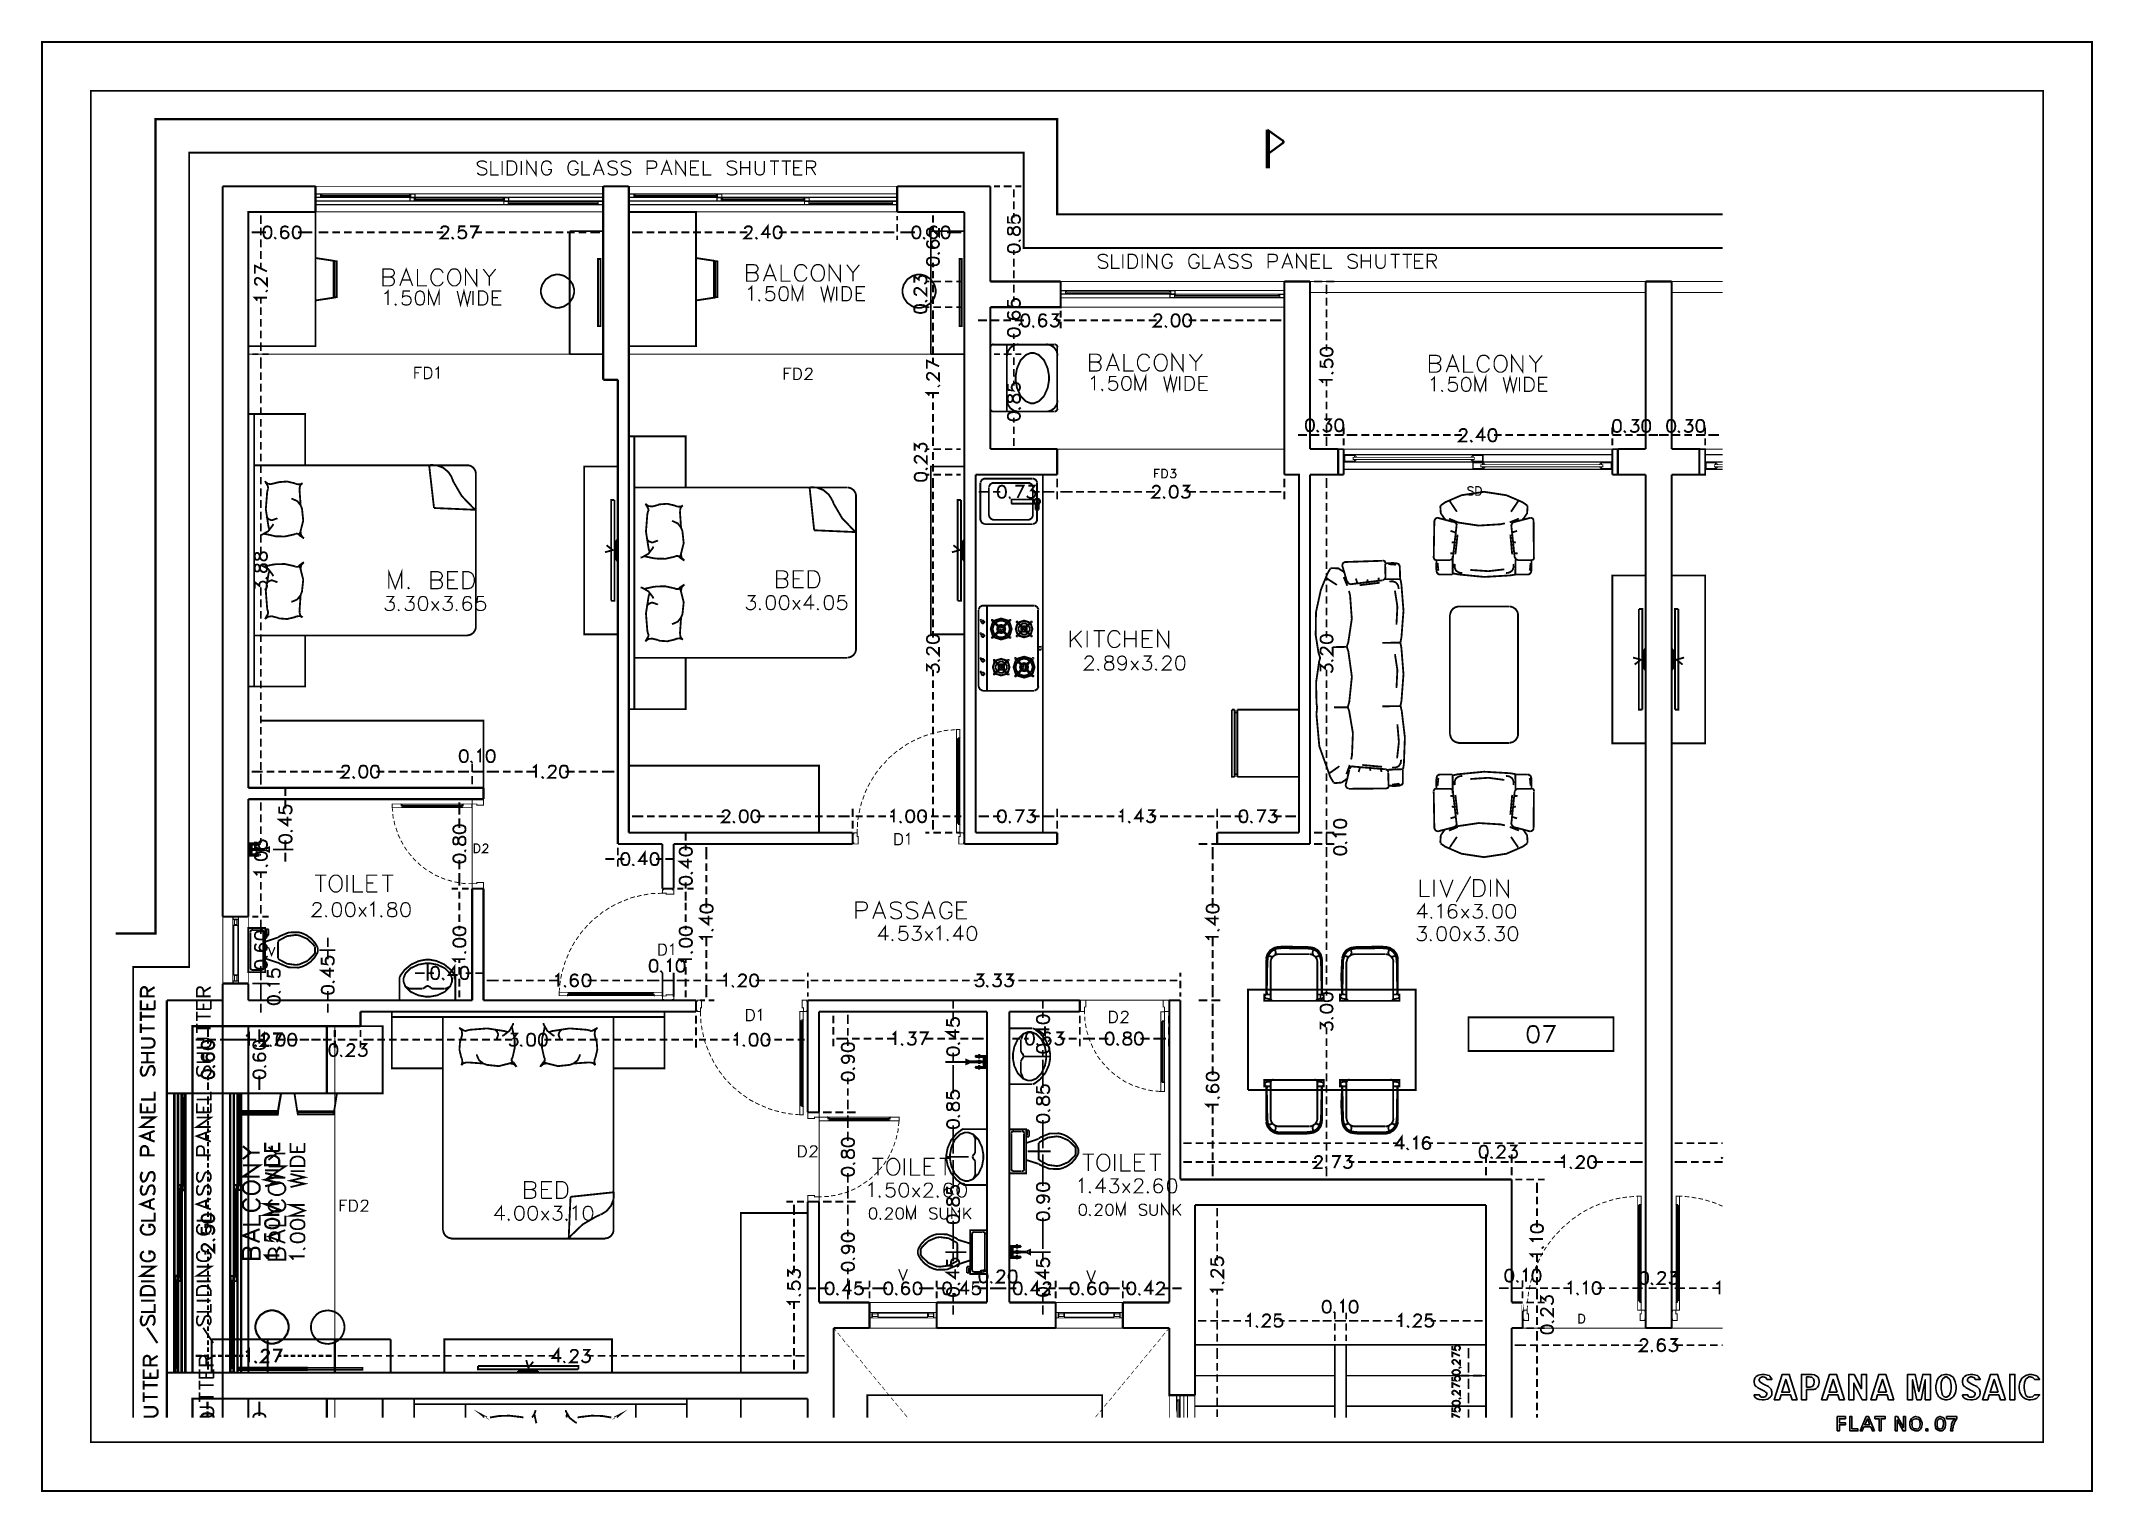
# Model space of a CAD drawing. Extents: x 0.2 to 11.4, y 0.2 to 8.2.
import ezdxf

# ---------------------------------------------------------------- set-up
doc = ezdxf.new("R2010")
doc.units = 0
doc.layers.get('0').update_dxf_attribs({"linetype": 'CONTINUOUS'})

msp = doc.modelspace()

# ---------------------------------------------------------------- linework, layer by layer
at = {"color": 0}
for points, const_width in [([(0.228353, 0.238336), (11.4183, 0.238336), (11.4183, 8.15169), (0.228353, 8.15169), (0.228353, 0.238336)], 0.01), ([(0.495008, 0.504992), (11.1517, 0.504992), (11.1517, 7.88499), (0.495008, 7.88499), (0.495008, 0.504992)], 0.01), ([(2.76833, 7.42503), (2.76833, 7.50168), (2.79497, 7.50168), (2.80501, 7.49832), (2.81332, 7.49164), (2.81668, 7.48335), (2.81999, 7.47331), (2.81999, 7.45503), (2.81668, 7.44336), (2.81332, 7.43668), (2.80501, 7.42833), (2.79497, 7.42503), (2.76833, 7.42503)], 0.006667), ([(6.99832, 7.59668), (6.99832, 7.59668)], 0.01), ([(1.72331, 7.28331), (1.73665, 7.28331), (1.73665, 7.28168), (1.72331, 7.28168), (1.72331, 7.26335), (1.73665, 7.26335), (1.73665, 7.26167), (1.72168, 7.26167), (1.72168, 7.32335), (1.73665, 7.32335), (1.73665, 7.32167), (1.72331, 7.32167), (1.72331, 7.30333), (1.73665, 7.30333), (1.73665, 7.30165), (1.72331, 7.30165), (1.72331, 7.28331)], 0.005), ([(1.75168, 7.30333), (1.72331, 7.30333), (1.72331, 7.32167), (1.75168, 7.32167), (1.75168, 7.315), (1.75168, 7.31999), (1.72499, 7.31999), (1.72499, 7.30501), (1.75168, 7.30501), (1.75168, 7.31), (1.75168, 7.30333)], 0.005), ([(1.74832, 7.31), (2.24164, 7.31), (2.24164, 7.315), (1.74832, 7.315), (1.74832, 7.31)], 0.005), ([(2.23665, 7.30333), (2.26497, 7.30333), (2.26497, 7.32167), (2.23665, 7.32167), (2.23665, 7.315), (2.23833, 7.315), (2.23833, 7.31999), (2.26335, 7.31999), (2.26335, 7.30501), (2.23833, 7.30501), (2.23833, 7.31), (2.23665, 7.31), (2.23665, 7.30333)], 0.005), ([(2.26497, 7.30165), (2.23665, 7.30165), (2.23665, 7.28331), (2.26497, 7.28331), (2.26497, 7.28999), (2.26335, 7.28999), (2.26335, 7.285), (2.23833, 7.285), (2.23833, 7.30003), (2.26335, 7.30003), (2.26335, 7.29497), (2.26497, 7.29497), (2.26497, 7.30165)], 0.005), ([(2.25999, 7.28999), (2.75331, 7.28999), (2.75331, 7.29497), (2.25999, 7.29497), (2.25999, 7.28999)], 0.005), ([(2.74832, 7.30165), (2.77669, 7.30165), (2.77669, 7.28331), (2.74832, 7.28331), (2.74832, 7.28999), (2.75, 7.28999), (2.75, 7.285), (2.77501, 7.285), (2.77501, 7.30003), (2.75, 7.30003), (2.75, 7.29497), (2.74832, 7.29497), (2.74832, 7.30165)], 0.005), ([(2.77669, 7.28168), (2.74832, 7.28168), (2.74832, 7.26335), (2.77669, 7.26335), (2.77669, 7.27001), (2.77501, 7.27001), (2.77501, 7.26497), (2.75, 7.26497), (2.75, 7.28), (2.77501, 7.28), (2.77501, 7.27669), (2.77669, 7.27669), (2.77669, 7.28168)], 0.005), ([(3.26167, 7.28168), (3.28999, 7.28168), (3.28999, 7.26335), (3.26167, 7.26335), (3.26167, 7.27001), (3.26335, 7.27001), (3.26335, 7.26497), (3.28836, 7.26497), (3.28836, 7.28), (3.26335, 7.28), (3.26335, 7.27669), (3.26167, 7.27669), (3.26167, 7.28168)], 0.005), ([(3.28999, 7.28331), (3.27669, 7.28331), (3.27669, 7.28168), (3.28999, 7.28168), (3.28999, 7.26335), (3.27669, 7.26335), (3.27669, 7.26167), (3.29167, 7.26167), (3.29167, 7.32335), (3.27669, 7.32335), (3.27669, 7.32167), (3.28999, 7.32167), (3.28999, 7.30333), (3.27669, 7.30333), (3.27669, 7.30165), (3.28999, 7.30165), (3.28999, 7.28331)], 0.005), ([(3.43332, 7.28331), (3.44667, 7.28331), (3.44667, 7.28168), (3.43332, 7.28168), (3.43332, 7.26335), (3.44667, 7.26335), (3.44667, 7.26167), (3.43164, 7.26167), (3.43164, 7.32335), (3.44667, 7.32335), (3.44667, 7.32167), (3.43332, 7.32167), (3.43332, 7.30333), (3.44667, 7.30333), (3.44667, 7.30165), (3.43332, 7.30165), (3.43332, 7.28331)], 0.005), ([(3.46164, 7.30333), (3.43332, 7.30333), (3.43332, 7.32167), (3.46164, 7.32167), (3.46164, 7.315), (3.46001, 7.315), (3.46001, 7.31999), (3.435, 7.31999), (3.435, 7.30501), (3.46001, 7.30501), (3.46001, 7.31), (3.46164, 7.31), (3.46164, 7.30333)], 0.005), ([(3.45833, 7.31), (3.91667, 7.31), (3.91667, 7.315), (3.45833, 7.315), (3.45833, 7.31)], 0.005), ([(3.91168, 7.30333), (3.94, 7.30333), (3.94, 7.32167), (3.91168, 7.32167), (3.91168, 7.315), (3.91336, 7.315), (3.91336, 7.31999), (3.93832, 7.31999), (3.93832, 7.30501), (3.91336, 7.30501), (3.91336, 7.31), (3.91168, 7.31), (3.91168, 7.30333)], 0.005), ([(3.94, 7.30165), (3.91168, 7.30165), (3.91168, 7.28331), (3.94, 7.28331), (3.94, 7.28999), (3.93832, 7.28999), (3.93832, 7.285), (3.91336, 7.285), (3.91336, 7.30003), (3.93832, 7.30003), (3.93832, 7.29497), (3.94, 7.29497), (3.94, 7.30165)], 0.005), ([(3.935, 7.28999), (4.39333, 7.28999), (4.39333, 7.29497), (3.935, 7.29497), (3.935, 7.28999)], 0.005), ([(4.38997, 7.30165), (4.41667, 7.30165), (4.41667, 7.28331), (4.38997, 7.28331), (4.38997, 7.28999), (4.38997, 7.285), (4.41667, 7.285), (4.41667, 7.30003), (4.38997, 7.30003), (4.38997, 7.29497), (4.38997, 7.30165)], 0.005), ([(4.41667, 7.28168), (4.38997, 7.28168), (4.38997, 7.26335), (4.41667, 7.26335), (4.41667, 7.27001), (4.41667, 7.26497), (4.38997, 7.26497), (4.38997, 7.28), (4.41667, 7.28), (4.41667, 7.27669), (4.41667, 7.28168)], 0.005), ([(4.86664, 7.28168), (4.89501, 7.28168), (4.89501, 7.26335), (4.86664, 7.26335), (4.86664, 7.27001), (4.86833, 7.27001), (4.86833, 7.26497), (4.89501, 7.26497), (4.89501, 7.28), (4.86833, 7.28), (4.86833, 7.27669), (4.86664, 7.27669), (4.86664, 7.28168)], 0.005), ([(4.89665, 7.28331), (4.88167, 7.28331), (4.88167, 7.28168), (4.89665, 7.28168), (4.89665, 7.26335), (4.88167, 7.26335), (4.88167, 7.26167), (4.89665, 7.26167), (4.89665, 7.32335), (4.88167, 7.32335), (4.88167, 7.32167), (4.89665, 7.32167), (4.89665, 7.30333), (4.88167, 7.30333), (4.88167, 7.30165), (4.89665, 7.30165), (4.89665, 7.28331)], 0.005), ([(1.35498, 7.22331), (1.72168, 7.22331), (1.72168, 6.49001), (1.35498, 6.49001), (1.35498, 7.22331)], 0.01), ([(3.26497, 7.27669), (2.77333, 7.27669), (2.77333, 7.27001), (3.26497, 7.27001), (3.26497, 7.27669)], 0.005), ([(3.43164, 7.22331), (3.79833, 7.22331), (3.79833, 6.49001), (3.43164, 6.49001), (3.43164, 7.22331)], 0.01), ([(4.87169, 7.27669), (4.41336, 7.27669), (4.41336, 7.27001), (4.87169, 7.27001), (4.87169, 7.27669)], 0.005), ([(1.45665, 7.14501), (1.44667, 7.14165), (1.44, 7.13336), (1.43668, 7.11664), (1.43668, 7.10667), (1.44, 7.09169), (1.44667, 7.08165), (1.45665, 7.07835), (1.46164, 7.07835), (1.47168, 7.08165), (1.47835, 7.09169), (1.48167, 7.10667), (1.48167, 7.11664), (1.47835, 7.13336), (1.47168, 7.14165), (1.46164, 7.14501), (1.45665, 7.14501)], 0.01), ([(1.61501, 7.14501), (1.60667, 7.14165), (1.59999, 7.13336), (1.59668, 7.11664), (1.59668, 7.10667), (1.59999, 7.09169), (1.60667, 7.08165), (1.61501, 7.07835), (1.62169, 7.07835), (1.63167, 7.08165), (1.63835, 7.09169), (1.64165, 7.10667), (1.64165, 7.11664), (1.63835, 7.13336), (1.63167, 7.14165), (1.62169, 7.14501), (1.61501, 7.14501)], 0.01), ([(4.24164, 7.14501), (4.23167, 7.14165), (4.22499, 7.13336), (4.22168, 7.11664), (4.22168, 7.10667), (4.22499, 7.09169), (4.23167, 7.08165), (4.24164, 7.07835), (4.24832, 7.07835), (4.25667, 7.08165), (4.26335, 7.09169), (4.26665, 7.10667), (4.26665, 7.11664), (4.26335, 7.13336), (4.25667, 7.14165), (4.24832, 7.14501), (4.24164, 7.14501)], 0.01), ([(4.99669, 7.14501), (4.98833, 7.14165), (4.98167, 7.13336), (4.97835, 7.11664), (4.97835, 7.10667), (4.98167, 7.09169), (4.98833, 7.08165), (4.99669, 7.07835), (5.00331, 7.07835), (5.01335, 7.08165), (5.02001, 7.09169), (5.02333, 7.10667), (5.02333, 7.11664), (5.02001, 7.13336), (5.01335, 7.14165), (5.00331, 7.14501), (4.99669, 7.14501)], 0.01), ([(5.15668, 7.14501), (5.14833, 7.14165), (5.14165, 7.13336), (5.13835, 7.11664), (5.13835, 7.10667), (5.14165, 7.09169), (5.14833, 7.08165), (5.15668, 7.07835), (5.16336, 7.07835), (5.17333, 7.08165), (5.18001, 7.09169), (5.18332, 7.10667), (5.18332, 7.11664), (5.18001, 7.13336), (5.17333, 7.14165), (5.16336, 7.14501), (5.15668, 7.14501)], 0.01), ([(5.5, 7.11333), (5.50331, 7.10335), (5.50836, 7.09999), (5.51497, 7.09999), (5.52165, 7.10335), (5.52501, 7.11003), (5.52832, 7.12332), (5.53168, 7.13167), (5.53836, 7.13835), (5.54497, 7.14165), (5.55333, 7.14165), (5.56, 7.13835), (5.56332, 7.13499), (5.56668, 7.12668), (5.56668, 7.11333), (5.56332, 7.10335), (5.56, 7.09999), (5.55333, 7.09668), (5.54497, 7.09668), (5.53836, 7.09999), (5.53168, 7.10667), (5.52832, 7.11664), (5.52501, 7.12831), (5.52165, 7.13499), (5.51497, 7.13835), (5.50836, 7.13835), (5.50331, 7.13499), (5.5, 7.12668), (5.5, 7.11333)], 0.01), ([(1.82667, 6.75667), (1.83832, 6.75836), (1.83832, 6.95335), (1.82667, 6.95503), (1.82667, 6.75667)], 0.01), ([(3.26335, 6.96669), (3.27669, 6.96669), (3.27669, 6.59999), (3.26335, 6.59999), (3.26335, 6.96669)], 0.01), ([(3.90169, 6.75667), (3.91499, 6.75836), (3.91499, 6.95335), (3.90169, 6.95503), (3.90169, 6.75667)], 0.01), ([(5.05832, 6.94997), (5.06168, 6.94), (5.06999, 6.93332), (5.08664, 6.93164), (5.09668, 6.93164), (5.11165, 6.93332), (5.12169, 6.94), (5.125, 6.94997), (5.125, 6.95665), (5.12169, 6.96669), (5.11165, 6.97168), (5.09668, 6.97499), (5.08664, 6.97499), (5.06999, 6.97168), (5.06168, 6.96669), (5.05832, 6.95665), (5.05832, 6.94997)], 0.01), ([(5.23665, 6.96669), (5.24832, 6.96669), (5.24832, 6.59999), (5.23665, 6.59999), (5.23665, 6.96669)], 0.01), ([(5.5, 7.02001), (5.50331, 7.00999), (5.51167, 7.00499), (5.52832, 7.00168), (5.53836, 7.00168), (5.55333, 7.00499), (5.56332, 7.00999), (5.56668, 7.02001), (5.56668, 7.02669), (5.56332, 7.03668), (5.55333, 7.04335), (5.53836, 7.04665), (5.52832, 7.04665), (5.51167, 7.04335), (5.50331, 7.03668), (5.5, 7.02669), (5.5, 7.02001)], 0.01), ([(6.15831, 6.91499), (6.15831, 6.99164), (6.18332, 6.99164), (6.19336, 6.98833), (6.20167, 6.97999), (6.20503, 6.97331), (6.20833, 6.96332), (6.20833, 6.94499), (6.20503, 6.93332), (6.20167, 6.92665), (6.19336, 6.91835), (6.18332, 6.91499), (6.15831, 6.91499)], 0.006667), ([(2.47, 6.91168), (2.46164, 6.90831), (2.45335, 6.89833), (2.44835, 6.88997), (2.44336, 6.87668), (2.44336, 6.85499), (2.44835, 6.84169), (2.45335, 6.83333), (2.46164, 6.82497), (2.47, 6.81999), (2.48833, 6.81999), (2.49669, 6.82497), (2.50499, 6.83333), (2.50999, 6.84169), (2.51335, 6.85499), (2.51335, 6.87668), (2.50999, 6.88997), (2.50499, 6.89833), (2.49669, 6.90831), (2.48833, 6.91168), (2.47, 6.91168)], 0.006667), ([(3.13336, 6.79085), (3.13336, 6.79969), (3.12619, 6.82622), (3.10672, 6.85508), (3.07781, 6.87457), (3.05126, 6.88167), (3.04249, 6.88167), (3.03364, 6.88167), (3.00711, 6.87457), (2.97825, 6.85508), (2.95876, 6.82622), (2.95167, 6.79969), (2.95167, 6.79085), (2.95167, 6.78207), (2.95876, 6.75553), (2.97825, 6.72661), (3.00711, 6.70714), (3.03364, 6.69997), (3.04249, 6.69997), (3.05126, 6.69997), (3.07781, 6.70714), (3.10672, 6.72661), (3.12619, 6.75553), (3.13336, 6.78207), (3.13336, 6.79085)], 0.01), ([(4.45503, 6.935), (4.44667, 6.93164), (4.43832, 6.92333), (4.43332, 6.91336), (4.42833, 6.90169), (4.42833, 6.87831), (4.43332, 6.86664), (4.43832, 6.85667), (4.44667, 6.84831), (4.45503, 6.845), (4.47331, 6.845), (4.48167, 6.84831), (4.49001, 6.85667), (4.49501, 6.86664), (4.49832, 6.87831), (4.49832, 6.90169), (4.49501, 6.91336), (4.49001, 6.92333), (4.48167, 6.93164), (4.47331, 6.935), (4.45503, 6.935)], 0.006667), ([(5.10667, 6.79085), (5.10667, 6.79969), (5.0995, 6.82622), (5.08003, 6.85508), (5.05117, 6.87457), (5.02463, 6.88167), (5.01585, 6.88167), (5.007, 6.88167), (4.98047, 6.87457), (4.95161, 6.85508), (4.93213, 6.82622), (4.92503, 6.79969), (4.92503, 6.79085), (4.92503, 6.78207), (4.93213, 6.75553), (4.95161, 6.72661), (4.98047, 6.70714), (5.007, 6.69997), (5.01585, 6.69997), (5.02463, 6.69997), (5.05117, 6.70714), (5.08003, 6.72661), (5.0995, 6.75553), (5.10667, 6.78207), (5.10667, 6.79085)], 0.01), ([(2.28836, 6.79167), (2.27669, 6.78668), (2.27001, 6.77669), (2.26665, 6.75836), (2.26665, 6.74669), (2.27001, 6.72999), (2.27669, 6.71832), (2.28836, 6.715), (2.29497, 6.715), (2.30664, 6.71832), (2.31332, 6.72999), (2.31668, 6.74669), (2.31668, 6.75836), (2.31332, 6.77669), (2.30664, 6.78668), (2.29497, 6.79167), (2.28836, 6.79167)], 0.006667), ([(2.61165, 6.715), (2.61165, 6.79167), (2.63667, 6.79167), (2.64665, 6.78668), (2.655, 6.78), (2.65831, 6.77333), (2.66168, 6.76167), (2.66168, 6.74333), (2.65831, 6.73335), (2.655, 6.72499), (2.64665, 6.71832), (2.63667, 6.715), (2.61165, 6.715)], 0.006667), ([(4.27333, 6.815), (4.26167, 6.81168), (4.25499, 6.80003), (4.25168, 6.78168), (4.25168, 6.77165), (4.25499, 6.75331), (4.26167, 6.74164), (4.27333, 6.73833), (4.28, 6.73833), (4.29167, 6.74164), (4.29833, 6.75331), (4.30165, 6.77165), (4.30165, 6.78168), (4.29833, 6.80003), (4.29167, 6.81168), (4.28, 6.815), (4.27333, 6.815)], 0.006667), ([(4.59668, 6.73833), (4.59668, 6.815), (4.62169, 6.815), (4.63336, 6.81168), (4.63997, 6.80333), (4.64333, 6.79665), (4.64665, 6.785), (4.64665, 6.76833), (4.64333, 6.75667), (4.63997, 6.75), (4.63336, 6.74164), (4.62169, 6.73833), (4.59668, 6.73833)], 0.006667), ([(4.99001, 6.69), (4.99164, 6.68001), (5.00168, 6.67503), (5.01833, 6.67165), (5.02832, 6.67165), (5.04335, 6.67503), (5.05333, 6.68001), (5.05664, 6.69), (5.05664, 6.69667), (5.05333, 6.70665), (5.04335, 6.71332), (5.02832, 6.715), (5.01833, 6.715), (5.00168, 6.71332), (4.99164, 6.70665), (4.99001, 6.69667), (4.99001, 6.69)], 0.01), ([(5.78999, 6.75499), (5.80333, 6.75499), (5.80333, 6.75331), (5.78999, 6.75331), (5.78836, 6.75331), (5.78836, 6.79497), (5.80333, 6.79497), (5.80333, 6.79335), (5.78999, 6.79335), (5.78999, 6.77501), (5.80333, 6.77501), (5.80333, 6.77333), (5.78999, 6.77333), (5.78999, 6.75499)], 0.005), ([(5.81836, 6.77501), (5.78999, 6.77501), (5.78999, 6.79167), (5.81836, 6.79167), (5.81836, 6.78668), (5.81836, 6.79167), (5.79167, 6.79167), (5.79167, 6.77669), (5.81836, 6.77669), (5.81836, 6.78), (5.81836, 6.77501)], 0.005), ([(5.815, 6.78), (6.38997, 6.78), (6.38997, 6.78668), (5.815, 6.78668), (5.815, 6.78)], 0.005), ([(6.38499, 6.77501), (6.41336, 6.77501), (6.41336, 6.79167), (6.38499, 6.79167), (6.38499, 6.78668), (6.38667, 6.78668), (6.38667, 6.79167), (6.41168, 6.79167), (6.41168, 6.77669), (6.38667, 6.77669), (6.38667, 6.78), (6.38499, 6.78), (6.38499, 6.77501)], 0.005), ([(6.41336, 6.77333), (6.38499, 6.77333), (6.38499, 6.75499), (6.41336, 6.75499), (6.41336, 6.75999), (6.41168, 6.75999), (6.41168, 6.75667), (6.38667, 6.75667), (6.38667, 6.77165), (6.41168, 6.77165), (6.41168, 6.76665), (6.41336, 6.76665), (6.41336, 6.77333)], 0.005), ([(6.41, 6.75999), (6.98503, 6.75999), (6.98503, 6.76665), (6.41, 6.76665), (6.41, 6.75999)], 0.005), ([(6.97999, 6.77333), (7.00836, 6.77333), (7.00836, 6.75499), (6.97999, 6.75499), (6.97999, 6.75999), (6.98167, 6.75999), (6.98167, 6.75667), (7.00667, 6.75667), (7.00667, 6.77165), (6.98167, 6.77165), (6.98167, 6.76665), (6.97999, 6.76665), (6.97999, 6.77333)], 0.005), ([(7.00836, 6.79335), (6.99501, 6.79335), (6.99501, 6.79497), (7.00836, 6.79497), (7.00999, 6.79497), (7.00999, 6.75331), (6.99501, 6.75331), (6.99501, 6.75499), (7.00836, 6.75499), (7.00836, 6.77333), (6.99501, 6.77333), (6.99501, 6.77501), (7.00836, 6.77501), (7.00836, 6.79335)], 0.005), ([(5.59332, 6.66499), (5.58333, 6.66168), (5.57667, 6.65169), (5.57335, 6.63499), (5.57335, 6.62668), (5.57667, 6.61003), (5.58333, 6.59999), (5.59332, 6.59668), (5.59831, 6.59668), (5.60835, 6.59999), (5.61501, 6.61003), (5.61833, 6.62668), (5.61833, 6.63499), (5.61501, 6.65169), (5.60835, 6.66168), (5.59831, 6.66499), (5.59332, 6.66499)], 0.01), ([(6.41168, 6.66499), (6.40332, 6.66168), (6.39665, 6.65169), (6.39333, 6.63499), (6.39333, 6.62668), (6.39665, 6.61003), (6.40332, 6.59999), (6.41168, 6.59668), (6.41835, 6.59668), (6.42833, 6.59999), (6.435, 6.61003), (6.43832, 6.62668), (6.43832, 6.63499), (6.435, 6.65169), (6.42833, 6.66168), (6.41835, 6.66499), (6.41168, 6.66499)], 0.01), ([(6.47667, 6.66499), (6.46669, 6.66168), (6.46001, 6.65169), (6.45665, 6.63499), (6.45665, 6.62668), (6.46001, 6.61003), (6.46669, 6.59999), (6.47667, 6.59668), (6.48335, 6.59668), (6.49164, 6.59999), (6.49832, 6.61003), (6.50168, 6.62668), (6.50168, 6.63499), (6.49832, 6.65169), (6.49164, 6.66168), (6.48335, 6.66499), (6.47667, 6.66499)], 0.01), ([(5.5, 6.56168), (5.50331, 6.55333), (5.51167, 6.54665), (5.52832, 6.54335), (5.53836, 6.54335), (5.55333, 6.54665), (5.56332, 6.55333), (5.56668, 6.56168), (5.56668, 6.56836), (5.56332, 6.57835), (5.55333, 6.58501), (5.53836, 6.58832), (5.52832, 6.58832), (5.51167, 6.58501), (5.50331, 6.57835), (5.5, 6.56836), (5.5, 6.56168)], 0.01), ([(5.63417, 6.17833), (5.64296, 6.17833), (5.66949, 6.18918), (5.69835, 6.21864), (5.71783, 6.26232), (5.72499, 6.30246), (5.72499, 6.31581), (5.72499, 6.32921), (5.71783, 6.36936), (5.69835, 6.41308), (5.66949, 6.44254), (5.64296, 6.45335), (5.63417, 6.45335), (5.62532, 6.45335), (5.59879, 6.44254), (5.56993, 6.41308), (5.55046, 6.36936), (5.54335, 6.32921), (5.54335, 6.31581), (5.54335, 6.30246), (5.55046, 6.26232), (5.56993, 6.21864), (5.59879, 6.18918), (5.62532, 6.17833), (5.63417, 6.17833)], 0.01), ([(6.32667, 6.44667), (6.31836, 6.44168), (6.30832, 6.43332), (6.30501, 6.42503), (6.30003, 6.41168), (6.30003, 6.38997), (6.30501, 6.37668), (6.30832, 6.36833), (6.31836, 6.35835), (6.32667, 6.35499), (6.34332, 6.35499), (6.35335, 6.35835), (6.36165, 6.36833), (6.36501, 6.37668), (6.37001, 6.38997), (6.37001, 6.41168), (6.36501, 6.42503), (6.36165, 6.43332), (6.35335, 6.44168), (6.34332, 6.44667), (6.32667, 6.44667)], 0.006667), ([(7.20665, 6.45665), (7.21001, 6.44667), (7.22, 6.44), (7.23503, 6.43668), (7.24501, 6.43668), (7.26167, 6.44), (7.27001, 6.44667), (7.27333, 6.45665), (7.27333, 6.46332), (7.27001, 6.47168), (7.26167, 6.47835), (7.24501, 6.48167), (7.23503, 6.48167), (7.22, 6.47835), (7.21001, 6.47168), (7.20665, 6.46332), (7.20665, 6.45665)], 0.01), ([(8.18164, 6.44), (8.17165, 6.43668), (8.16336, 6.42665), (8.15831, 6.41835), (8.155, 6.405), (8.155, 6.38336), (8.15831, 6.37001), (8.16336, 6.36165), (8.17165, 6.35335), (8.18164, 6.34831), (8.19835, 6.34831), (8.20665, 6.35335), (8.21669, 6.36165), (8.22, 6.37001), (8.22499, 6.38336), (8.22499, 6.405), (8.22, 6.41835), (8.21669, 6.42665), (8.20665, 6.43668), (8.19835, 6.44), (8.18164, 6.44)], 0.006667), ([(2.31668, 6.31332), (2.31668, 6.375), (2.33664, 6.375), (2.345, 6.37169), (2.35167, 6.36664), (2.35335, 6.36003), (2.35667, 6.35167), (2.35667, 6.33664), (2.35335, 6.32835), (2.35167, 6.32167), (2.345, 6.31668), (2.33664, 6.31332), (2.31668, 6.31332)], 0.006667), ([(4.33333, 6.30832), (4.33333, 6.37001), (4.35335, 6.37001), (4.36165, 6.36664), (4.36833, 6.36165), (4.37001, 6.35499), (4.37332, 6.34668), (4.37332, 6.33165), (4.37001, 6.32335), (4.36833, 6.31836), (4.36165, 6.31168), (4.35335, 6.30832), (4.33333, 6.30832)], 0.006667), ([(6.14333, 6.32497), (6.13336, 6.32167), (6.12668, 6.31), (6.12169, 6.29335), (6.12169, 6.28168), (6.12668, 6.26335), (6.13336, 6.25331), (6.14333, 6.24832), (6.15169, 6.24832), (6.16168, 6.25331), (6.16997, 6.26335), (6.17333, 6.28168), (6.17333, 6.29335), (6.16997, 6.31), (6.16168, 6.32167), (6.15169, 6.32497), (6.14333, 6.32497)], 0.006667), ([(6.46832, 6.24832), (6.46832, 6.32497), (6.49333, 6.32497), (6.50331, 6.32167), (6.51167, 6.315), (6.51497, 6.30664), (6.51833, 6.29665), (6.51833, 6.27832), (6.51497, 6.26665), (6.51167, 6.25999), (6.50331, 6.25331), (6.49333, 6.24832), (6.46832, 6.24832)], 0.006667), ([(7.99832, 6.31999), (7.98833, 6.315), (7.97999, 6.30501), (7.97667, 6.28668), (7.97667, 6.27501), (7.97999, 6.25836), (7.98833, 6.24669), (7.99832, 6.24333), (8.00499, 6.24333), (8.01665, 6.24669), (8.02333, 6.25836), (8.02832, 6.27501), (8.02832, 6.28668), (8.02333, 6.30501), (8.01665, 6.315), (8.00499, 6.31999), (7.99832, 6.31999)], 0.006667), ([(8.32167, 6.24333), (8.32167, 6.31999), (8.34668, 6.31999), (8.35835, 6.315), (8.36501, 6.30832), (8.37001, 6.30165), (8.37332, 6.28999), (8.37332, 6.27165), (8.37001, 6.26167), (8.36501, 6.25331), (8.35835, 6.24669), (8.34668, 6.24333), (8.32167, 6.24333)], 0.006667), ([(5.5, 6.19667), (5.50331, 6.18832), (5.50836, 6.185), (5.51497, 6.185), (5.52165, 6.18832), (5.52501, 6.19336), (5.52832, 6.20665), (5.53168, 6.21669), (5.53836, 6.22331), (5.54497, 6.22667), (5.55333, 6.22667), (5.56, 6.22331), (5.56332, 6.22), (5.56668, 6.21001), (5.56668, 6.19667), (5.56332, 6.18832), (5.56, 6.185), (5.55333, 6.18164), (5.54497, 6.18164), (5.53836, 6.185), (5.53168, 6.19), (5.52832, 6.19997), (5.52501, 6.21332), (5.52165, 6.22), (5.51497, 6.22331), (5.50836, 6.22331), (5.50331, 6.22), (5.5, 6.21001), (5.5, 6.19667)], 0.01), ([(1.38666, 4.63167), (1.35498, 4.63167), (1.35498, 6.12001), (1.38666, 6.12001), (1.38666, 4.63167)], 0.01), ([(1.66499, 5.84), (1.38666, 5.84), (1.38666, 6.12001), (1.66499, 6.12001), (1.66499, 5.84)], 0.01), ([(5.5, 6.10499), (5.50331, 6.095), (5.51167, 6.08832), (5.52832, 6.08501), (5.53836, 6.08501), (5.55333, 6.08832), (5.56332, 6.095), (5.56668, 6.10499), (5.56668, 6.11003), (5.56332, 6.12001), (5.55333, 6.12668), (5.53836, 6.12999), (5.52832, 6.12999), (5.51167, 6.12668), (5.50331, 6.12001), (5.5, 6.11003), (5.5, 6.10499)], 0.01), ([(7.14501, 6.09169), (7.13667, 6.08832), (7.12999, 6.08003), (7.12668, 6.06332), (7.12668, 6.05333), (7.12999, 6.03836), (7.13667, 6.02832), (7.14501, 6.02501), (7.15169, 6.02501), (7.16168, 6.02832), (7.16835, 6.03836), (7.17165, 6.05333), (7.17165, 6.06332), (7.16835, 6.08003), (7.16168, 6.08832), (7.15169, 6.09169), (7.14501, 6.09169)], 0.01), ([(7.30501, 6.09169), (7.29665, 6.08832), (7.28999, 6.08003), (7.28668, 6.06332), (7.28668, 6.05333), (7.28999, 6.03836), (7.29665, 6.02832), (7.30501, 6.02501), (7.31168, 6.02501), (7.32167, 6.02832), (7.32835, 6.03836), (7.33165, 6.05333), (7.33165, 6.06332), (7.32835, 6.08003), (7.32167, 6.08832), (7.31168, 6.09169), (7.30501, 6.09169)], 0.01), ([(8.82167, 6.08832), (8.81168, 6.08501), (8.80664, 6.07497), (8.80333, 6.06), (8.80333, 6.05003), (8.80664, 6.03331), (8.81168, 6.02501), (8.82167, 6.02165), (8.82835, 6.02165), (8.83832, 6.02501), (8.845, 6.03331), (8.84668, 6.05003), (8.84668, 6.06), (8.845, 6.07497), (8.83832, 6.08501), (8.82835, 6.08832), (8.82167, 6.08832)], 0.01), ([(8.98167, 6.08832), (8.97168, 6.08501), (8.965, 6.07497), (8.96332, 6.06), (8.96332, 6.05003), (8.965, 6.03331), (8.97168, 6.02501), (8.98167, 6.02165), (8.98833, 6.02165), (8.99832, 6.02501), (9.00499, 6.03331), (9.00667, 6.05003), (9.00667, 6.06), (9.00499, 6.07497), (8.99832, 6.08501), (8.98833, 6.08832), (8.98167, 6.08832)], 0.01), ([(9.11664, 6.08832), (9.10667, 6.08501), (9.10167, 6.07497), (9.09831, 6.06), (9.09831, 6.05003), (9.10167, 6.03331), (9.10667, 6.02501), (9.11664, 6.02165), (9.12332, 6.02165), (9.13336, 6.02501), (9.13997, 6.03331), (9.14333, 6.05003), (9.14333, 6.06), (9.13997, 6.07497), (9.13336, 6.08501), (9.12332, 6.08832), (9.11664, 6.08832)], 0.01), ([(9.27669, 6.08832), (9.26665, 6.08501), (9.26167, 6.07497), (9.25836, 6.06), (9.25836, 6.05003), (9.26167, 6.03331), (9.26665, 6.02501), (9.27669, 6.02165), (9.28331, 6.02165), (9.29335, 6.02501), (9.30003, 6.03331), (9.30165, 6.05003), (9.30165, 6.06), (9.30003, 6.07497), (9.29335, 6.08501), (9.28331, 6.08832), (9.27669, 6.08832)], 0.01), ([(3.46164, 4.50836), (3.43164, 4.50836), (3.43164, 5.99832), (3.46164, 5.99832), (3.46164, 4.50836)], 0.01), ([(3.74164, 5.71832), (3.46164, 5.71832), (3.46164, 5.99832), (3.74164, 5.99832), (3.74164, 5.71832)], 0.01), ([(8.14333, 6.03836), (8.13336, 6.035), (8.12668, 6.02501), (8.12332, 6.00999), (8.12332, 6), (8.12668, 5.98335), (8.13336, 5.97331), (8.14333, 5.97), (8.15001, 5.97), (8.16, 5.97331), (8.16499, 5.98335), (8.16835, 6), (8.16835, 6.00999), (8.16499, 6.02501), (8.16, 6.035), (8.15001, 6.03836), (8.14333, 6.03836)], 0.01), ([(3.37169, 5.83333), (3.18832, 5.83333), (3.18832, 4.91667), (3.37169, 4.91667), (3.37169, 5.83333)], 0.01), ([(5.26335, 5.83333), (5.08003, 5.83333), (5.08003, 4.91667), (5.26335, 4.91667), (5.26335, 5.83333)], 0.01), ([(7.33664, 5.81836), (7.36501, 5.81836), (7.36501, 5.81668), (7.33664, 5.81668), (7.33333, 5.81668), (7.33333, 5.89833), (7.36501, 5.89833), (7.36501, 5.89665), (7.33664, 5.89665), (7.33664, 5.85835), (7.36501, 5.85835), (7.36501, 5.85667), (7.33664, 5.85667), (7.33664, 5.81836)], 0.005), ([(7.39333, 5.86003), (7.33664, 5.86003), (7.33664, 5.89501), (7.39333, 5.89501), (7.39333, 5.88336), (7.39165, 5.88336), (7.39165, 5.89333), (7.34, 5.89333), (7.34, 5.86333), (7.39165, 5.86333), (7.39165, 5.87169), (7.39333, 5.87169), (7.39333, 5.86003)], 0.005), ([(7.38499, 5.87169), (8.04665, 5.87169), (8.04665, 5.88336), (7.38499, 5.88336), (7.38499, 5.87169)], 0.005), ([(8.03836, 5.86003), (8.095, 5.86003), (8.095, 5.89501), (8.03836, 5.89501), (8.03836, 5.88336), (8.03999, 5.88336), (8.03999, 5.89333), (8.09169, 5.89333), (8.09169, 5.86333), (8.03999, 5.86333), (8.03999, 5.87169), (8.03836, 5.87169), (8.03836, 5.86003)], 0.005), ([(8.095, 5.85499), (8.03836, 5.85499), (8.03836, 5.81999), (8.095, 5.81999), (8.095, 5.83165), (8.09169, 5.83165), (8.09169, 5.82335), (8.03999, 5.82335), (8.03999, 5.85335), (8.09169, 5.85335), (8.09169, 5.84332), (8.095, 5.84332), (8.095, 5.85499)], 0.005), ([(8.08165, 5.83165), (8.74832, 5.83165), (8.74832, 5.84332), (8.08165, 5.84332), (8.08165, 5.83165)], 0.005), ([(8.74001, 5.85499), (8.79497, 5.85499), (8.79497, 5.81999), (8.74001, 5.81999), (8.74001, 5.83165), (8.74164, 5.83165), (8.74164, 5.82335), (8.79335, 5.82335), (8.79335, 5.85335), (8.74164, 5.85335), (8.74164, 5.84332), (8.74001, 5.84332), (8.74001, 5.85499)], 0.005), ([(8.79665, 5.89665), (8.76665, 5.89665), (8.76665, 5.89833), (8.79665, 5.89833), (8.80003, 5.89833), (8.80003, 5.81668), (8.76665, 5.81668), (8.76665, 5.81836), (8.79665, 5.81836), (8.79665, 5.85667), (8.76665, 5.85667), (8.76665, 5.85835), (8.79665, 5.85835), (8.79665, 5.89665)], 0.005), ([(9.30832, 5.89665), (9.33832, 5.89665), (9.33832, 5.89833), (9.30832, 5.89833), (9.30664, 5.89833), (9.30664, 5.81668), (9.33832, 5.81668), (9.33832, 5.81836), (9.30832, 5.81836), (9.30832, 5.85667), (9.33832, 5.85667), (9.33832, 5.85835), (9.30832, 5.85835), (9.30832, 5.89665)], 0.005), ([(9.36501, 5.85499), (9.31, 5.85499), (9.31, 5.81999), (9.36501, 5.81999), (9.36501, 5.83165), (9.36333, 5.83165), (9.36333, 5.82335), (9.31168, 5.82335), (9.31168, 5.85335), (9.36333, 5.85335), (9.36333, 5.84332), (9.36501, 5.84332), (9.36501, 5.85499)], 0.005), ([(4.99164, 5.77333), (4.99501, 5.76335), (5.00331, 5.75667), (5.02001, 5.75499), (5.03, 5.75499), (5.04497, 5.75667), (5.05501, 5.76335), (5.05832, 5.77333), (5.05832, 5.78), (5.05501, 5.78999), (5.04497, 5.79665), (5.03, 5.79833), (5.02001, 5.79833), (5.00331, 5.79665), (4.99501, 5.78999), (4.99164, 5.78), (4.99164, 5.77333)], 0.01), ([(5.465, 5.72835), (5.45503, 5.72499), (5.44835, 5.715), (5.44499, 5.69997), (5.44499, 5.69), (5.44835, 5.67333), (5.45503, 5.66499), (5.465, 5.66168), (5.47168, 5.66168), (5.47999, 5.66499), (5.48665, 5.67333), (5.49001, 5.69), (5.49001, 5.69997), (5.48665, 5.715), (5.47999, 5.72499), (5.47168, 5.72835), (5.465, 5.72835)], 0.01), ([(6.34169, 5.77165), (6.34169, 5.81836), (6.35667, 5.81836), (6.36333, 5.815), (6.36664, 5.81168), (6.37001, 5.80664), (6.37169, 5.80003), (6.37169, 5.78999), (6.37001, 5.78331), (6.36664, 5.77832), (6.36333, 5.77333), (6.35667, 5.77165), (6.34169, 5.77165)], 0.006667), ([(6.40332, 5.72835), (6.39333, 5.72499), (6.38667, 5.715), (6.38336, 5.69997), (6.38336, 5.69), (6.38667, 5.67333), (6.39333, 5.66499), (6.40332, 5.66168), (6.41, 5.66168), (6.41835, 5.66499), (6.42503, 5.67333), (6.42833, 5.69), (6.42833, 5.69997), (6.42503, 5.715), (6.41835, 5.72499), (6.41, 5.72835), (6.40332, 5.72835)], 0.01), ([(8.05501, 5.67665), (8.05501, 5.72331), (8.06999, 5.72331), (8.07667, 5.72), (8.08003, 5.71669), (8.08333, 5.71164), (8.08501, 5.70503), (8.08501, 5.69336), (8.08333, 5.68832), (8.08003, 5.68332), (8.07667, 5.67833), (8.06999, 5.67665), (8.05501, 5.67665)], 0.006667), ([(5.67665, 5.64253), (5.67665, 5.64535), (5.67199, 5.65369), (5.66357, 5.65831), (5.66081, 5.65831), (5.65799, 5.65831), (5.64963, 5.65369), (5.64501, 5.64535), (5.64501, 5.64253), (5.64501, 5.63976), (5.64963, 5.63135), (5.65799, 5.62668), (5.66081, 5.62668), (5.66357, 5.62668), (5.67199, 5.63135), (5.67665, 5.63976), (5.67665, 5.64253)], 0.01), ([(1.38997, 5.33664), (1.39333, 5.32667), (1.40001, 5.32335), (1.405, 5.32335), (1.41168, 5.32667), (1.41499, 5.33333), (1.41835, 5.345), (1.42165, 5.35499), (1.42833, 5.36165), (1.435, 5.36501), (1.44336, 5.36501), (1.44997, 5.36165), (1.45335, 5.35835), (1.45665, 5.34831), (1.45665, 5.33664), (1.45335, 5.32667), (1.44997, 5.32335), (1.44336, 5.31999), (1.435, 5.31999), (1.42833, 5.32335), (1.42165, 5.33003), (1.41835, 5.34), (1.41499, 5.35167), (1.41168, 5.35835), (1.405, 5.36165), (1.40001, 5.36165), (1.39333, 5.35835), (1.38997, 5.34831), (1.38997, 5.33664)], 0.01), ([(1.38997, 5.27165), (1.39333, 5.26167), (1.40001, 5.25999), (1.405, 5.25999), (1.41168, 5.26167), (1.41499, 5.26833), (1.41835, 5.28168), (1.42165, 5.29167), (1.42833, 5.29833), (1.435, 5.30003), (1.44336, 5.30003), (1.44997, 5.29833), (1.45335, 5.29497), (1.45665, 5.285), (1.45665, 5.27165), (1.45335, 5.26167), (1.44997, 5.25999), (1.44336, 5.25667), (1.435, 5.25667), (1.42833, 5.25999), (1.42165, 5.26497), (1.41835, 5.27501), (1.41499, 5.28836), (1.41168, 5.29497), (1.405, 5.29833), (1.40001, 5.29833), (1.39333, 5.29497), (1.38997, 5.285), (1.38997, 5.27165)], 0.01), ([(4.41168, 5.17165), (4.41168, 5.26335), (4.44336, 5.26335), (4.45665, 5.25836), (4.465, 5.25), (4.46832, 5.24164), (4.47331, 5.22835), (4.47331, 5.20665), (4.46832, 5.19336), (4.465, 5.185), (4.45665, 5.17503), (4.44336, 5.17165), (4.41168, 5.17165)], 0.006667), ([(2.52669, 5.16667), (2.52669, 5.25836), (2.55664, 5.25836), (2.56999, 5.25331), (2.58003, 5.24501), (2.58333, 5.23503), (2.58832, 5.22331), (2.58832, 5.20167), (2.58333, 5.18832), (2.58003, 5.17833), (2.56999, 5.16997), (2.55664, 5.16667), (2.52669, 5.16667)], 0.006667), ([(8.98167, 4.32167), (8.80003, 4.32167), (8.80003, 5.23833), (8.98167, 5.23833), (8.98167, 4.32167)], 0.01), ([(9.12332, 4.32167), (9.30664, 4.32167), (9.30664, 5.23833), (9.12332, 5.23833), (9.12332, 4.32167)], 0.01), ([(2.30501, 5.12332), (2.29335, 5.12001), (2.28668, 5.10835), (2.28331, 5.09), (2.28331, 5.08003), (2.28668, 5.06168), (2.29335, 5.05003), (2.30501, 5.04665), (2.31168, 5.04665), (2.32335, 5.05003), (2.33003, 5.06168), (2.33333, 5.08003), (2.33333, 5.09), (2.33003, 5.10835), (2.32335, 5.12001), (2.31168, 5.12332), (2.30501, 5.12332)], 0.006667), ([(4.20335, 5.12831), (4.19168, 5.125), (4.185, 5.11333), (4.18164, 5.095), (4.18164, 5.08501), (4.185, 5.06668), (4.19168, 5.05501), (4.20335, 5.05165), (4.21001, 5.05165), (4.22168, 5.05501), (4.22835, 5.06668), (4.23167, 5.08501), (4.23167, 5.095), (4.22835, 5.11333), (4.22168, 5.125), (4.21001, 5.12831), (4.20335, 5.12831)], 0.006667), ([(4.27669, 5.12831), (4.26497, 5.125), (4.25836, 5.11333), (4.25331, 5.095), (4.25331, 5.08501), (4.25836, 5.06668), (4.26497, 5.05501), (4.27669, 5.05165), (4.28331, 5.05165), (4.29335, 5.05501), (4.30165, 5.06668), (4.30501, 5.08501), (4.30501, 5.095), (4.30165, 5.11333), (4.29335, 5.125), (4.28331, 5.12831), (4.27669, 5.12831)], 0.006667), ([(4.52001, 5.12831), (4.50836, 5.125), (4.50168, 5.11333), (4.49832, 5.095), (4.49832, 5.08501), (4.50168, 5.06668), (4.50836, 5.05501), (4.52001, 5.05165), (4.52669, 5.05165), (4.53836, 5.05501), (4.54497, 5.06668), (4.54833, 5.08501), (4.54833, 5.095), (4.54497, 5.11333), (4.53836, 5.125), (4.52669, 5.12831), (4.52001, 5.12831)], 0.006667), ([(5.36415, 4.97667), (5.366, 4.97667), (5.37169, 4.98232), (5.37169, 4.98415), (5.37169, 4.98606), (5.366, 4.99164), (5.36415, 4.99164), (5.36225, 4.99164), (5.35667, 4.98606), (5.35667, 4.98415), (5.35667, 4.98232), (5.36225, 4.97667), (5.36415, 4.97667)], 0.01), ([(5.37001, 4.97667), (5.37001, 4.97667)], 0.01), ([(5.46419, 4.90001), (5.46864, 4.90001), (5.48199, 4.90365), (5.49653, 4.91347), (5.50635, 4.928), (5.50999, 4.9414), (5.50999, 4.94586), (5.50999, 4.95036), (5.50635, 4.96371), (5.49653, 4.97825), (5.48199, 4.98807), (5.46864, 4.99164), (5.46419, 4.99164), (5.45969, 4.99164), (5.44629, 4.98807), (5.43175, 4.97825), (5.42193, 4.96371), (5.41835, 4.95036), (5.41835, 4.94586), (5.41835, 4.9414), (5.42193, 4.928), (5.43175, 4.91347), (5.44629, 4.90365), (5.45969, 4.90001), (5.46419, 4.90001)], 0.01), ([(5.58919, 4.91499), (5.59461, 4.91499), (5.61094, 4.92404), (5.62001, 4.94043), (5.62001, 4.94586), (5.62001, 4.95133), (5.61094, 4.96767), (5.59461, 4.97667), (5.58919, 4.97667), (5.58371, 4.97667), (5.56733, 4.96767), (5.55832, 4.95133), (5.55832, 4.94586), (5.55832, 4.94043), (5.56733, 4.92404), (5.58371, 4.91499), (5.58919, 4.91499)], 0.01), ([(1.66499, 4.63167), (1.38666, 4.63167), (1.38666, 4.91), (1.66499, 4.91), (1.66499, 4.63167)], 0.01), ([(5.05832, 4.88667), (5.06168, 4.87831), (5.06999, 4.87169), (5.08664, 4.86833), (5.09668, 4.86833), (5.11165, 4.87169), (5.12169, 4.87831), (5.125, 4.88667), (5.125, 4.89333), (5.12169, 4.90332), (5.11165, 4.91), (5.09668, 4.91336), (5.08664, 4.91336), (5.06999, 4.91), (5.06168, 4.90332), (5.05832, 4.89333), (5.05832, 4.88667)], 0.01), ([(5.36415, 4.90169), (5.366, 4.90169), (5.37169, 4.90733), (5.37169, 4.90918), (5.37169, 4.91108), (5.366, 4.91667), (5.36415, 4.91667), (5.36225, 4.91667), (5.35667, 4.91108), (5.35667, 4.90918), (5.35667, 4.90733), (5.36225, 4.90169), (5.36415, 4.90169)], 0.01), ([(5.37001, 4.90169), (5.37001, 4.90169)], 0.01), ([(7.20665, 4.88667), (7.21001, 4.87831), (7.22, 4.87169), (7.23503, 4.86833), (7.24501, 4.86833), (7.26167, 4.87169), (7.27001, 4.87831), (7.27333, 4.88667), (7.27333, 4.89333), (7.27001, 4.90332), (7.26167, 4.91), (7.24501, 4.91336), (7.23503, 4.91336), (7.22, 4.91), (7.21001, 4.90332), (7.20665, 4.89333), (7.20665, 4.88667)], 0.01), ([(3.74164, 4.50836), (3.46164, 4.50836), (3.46164, 4.78836), (3.74164, 4.78836), (3.74164, 4.50836)], 0.01), ([(5.36415, 4.76665), (5.366, 4.76665), (5.37169, 4.77229), (5.37169, 4.77414), (5.37169, 4.77604), (5.366, 4.78168), (5.36415, 4.78168), (5.36225, 4.78168), (5.35667, 4.77604), (5.35667, 4.77414), (5.35667, 4.77229), (5.36225, 4.76665), (5.36415, 4.76665)], 0.01), ([(5.36415, 4.69336), (5.366, 4.69336), (5.37169, 4.699), (5.37169, 4.70085), (5.37169, 4.70275), (5.366, 4.70833), (5.36415, 4.70833), (5.36225, 4.70833), (5.35667, 4.70275), (5.35667, 4.70085), (5.35667, 4.699), (5.36225, 4.69336), (5.36415, 4.69336)], 0.01), ([(5.37001, 4.76665), (5.37001, 4.76665)], 0.01), ([(5.46419, 4.70665), (5.46962, 4.70665), (5.48594, 4.71571), (5.49501, 4.7321), (5.49501, 4.73753), (5.49501, 4.743), (5.48594, 4.75933), (5.46962, 4.76833), (5.46419, 4.76833), (5.45871, 4.76833), (5.44233, 4.75933), (5.43332, 4.743), (5.43332, 4.73753), (5.43332, 4.7321), (5.44233, 4.71571), (5.45871, 4.70665), (5.46419, 4.70665)], 0.01), ([(5.58919, 4.69168), (5.59364, 4.69168), (5.60699, 4.69532), (5.62153, 4.70514), (5.63135, 4.71967), (5.63499, 4.73307), (5.63499, 4.73753), (5.63499, 4.74203), (5.63135, 4.75537), (5.62153, 4.76992), (5.60699, 4.77974), (5.59364, 4.78331), (5.58919, 4.78331), (5.58469, 4.78331), (5.57129, 4.77974), (5.55675, 4.76992), (5.54693, 4.75537), (5.54335, 4.74203), (5.54335, 4.73753), (5.54335, 4.73307), (5.54693, 4.71967), (5.55675, 4.70514), (5.57129, 4.69532), (5.58469, 4.69168), (5.58919, 4.69168)], 0.01), ([(6.04497, 4.79833), (6.035, 4.79497), (6.03168, 4.78668), (6.03168, 4.78), (6.035, 4.77165), (6.04167, 4.76833), (6.05664, 4.76497), (6.06836, 4.76167), (6.07497, 4.75499), (6.07835, 4.74669), (6.07835, 4.73665), (6.07497, 4.72835), (6.07167, 4.72499), (6.06, 4.72168), (6.04497, 4.72168), (6.035, 4.72499), (6.03168, 4.72835), (6.02832, 4.73665), (6.02832, 4.74669), (6.03168, 4.75499), (6.03836, 4.76167), (6.05003, 4.76497), (6.06332, 4.76833), (6.07167, 4.77165), (6.07497, 4.78), (6.07497, 4.78668), (6.07167, 4.79497), (6.06, 4.79833), (6.04497, 4.79833)], 0.006667), ([(6.43832, 4.79833), (6.42665, 4.79497), (6.41997, 4.78331), (6.41667, 4.76497), (6.41667, 4.75499), (6.41997, 4.73665), (6.42665, 4.72499), (6.43832, 4.72168), (6.44499, 4.72168), (6.45665, 4.72499), (6.46332, 4.73665), (6.46669, 4.75499), (6.46669, 4.76497), (6.46332, 4.78331), (6.45665, 4.79497), (6.44499, 4.79833), (6.43832, 4.79833)], 0.006667), ([(5.37001, 4.69336), (5.37001, 4.69336)], 0.01), ([(5.22, 4.35167), (5.22499, 4.34668), (5.22999, 4.34668), (5.22999, 4.35167), (5.23833, 4.35167), (5.23833, 4.39665), (5.22, 4.39665), (5.22, 4.35167)], 0.005), ([(2.52669, 4.285), (2.51833, 4.28168), (2.51167, 4.27333), (2.50836, 4.25667), (2.50836, 4.24669), (2.51167, 4.23167), (2.51833, 4.22168), (2.52669, 4.21832), (2.53331, 4.21832), (2.54335, 4.22168), (2.55003, 4.23167), (2.55333, 4.24669), (2.55333, 4.25667), (2.55003, 4.27333), (2.54335, 4.28168), (2.53331, 4.285), (2.52669, 4.285)], 0.01), ([(2.67503, 4.285), (2.66499, 4.28168), (2.65831, 4.27333), (2.655, 4.25667), (2.655, 4.24669), (2.65831, 4.23167), (2.66499, 4.22168), (2.67503, 4.21832), (2.68164, 4.21832), (2.69, 4.22168), (2.69667, 4.23167), (2.69997, 4.24669), (2.69997, 4.25667), (2.69667, 4.27333), (2.69, 4.28168), (2.68164, 4.285), (2.67503, 4.285)], 0.01), ([(5.23335, 3.87831), (5.23335, 4.35167), (5.22999, 4.35167), (5.22999, 3.87831), (5.23335, 3.87831)], 0.005), ([(1.97999, 4.19997), (1.97, 4.19835), (1.96332, 4.18832), (1.96001, 4.17165), (1.96001, 4.16168), (1.96332, 4.14665), (1.97, 4.13667), (1.97999, 4.13336), (1.98503, 4.13336), (1.99501, 4.13667), (2.00168, 4.14665), (2.00499, 4.16168), (2.00499, 4.17165), (2.00168, 4.18832), (1.99501, 4.19835), (1.98503, 4.19997), (1.97999, 4.19997)], 0.01), ([(2.04335, 4.19997), (2.03331, 4.19835), (2.02669, 4.18832), (2.02333, 4.17165), (2.02333, 4.16168), (2.02669, 4.14665), (2.03331, 4.13667), (2.04335, 4.13336), (2.05003, 4.13336), (2.06, 4.13667), (2.065, 4.14665), (2.06836, 4.16168), (2.06836, 4.17165), (2.065, 4.18832), (2.06, 4.19835), (2.05003, 4.19997), (2.04335, 4.19997)], 0.01), ([(3.07497, 4.19997), (3.065, 4.19835), (3.05832, 4.18832), (3.05501, 4.17165), (3.05501, 4.16168), (3.05832, 4.14665), (3.065, 4.13667), (3.07497, 4.13336), (3.08165, 4.13336), (3.09169, 4.13667), (3.09668, 4.14665), (3.09999, 4.16168), (3.09999, 4.17165), (3.09668, 4.18832), (3.09169, 4.19835), (3.08165, 4.19997), (3.07497, 4.19997)], 0.01), ([(2.19, 3.97), (2.19499, 3.97499), (2.19499, 3.97999), (2.18832, 3.97999), (2.18832, 3.99001), (2.13997, 3.99001), (2.13997, 3.97), (2.19, 3.97)], 0.005), ([(2.52832, 3.98335), (2.18832, 3.98335), (2.18832, 3.97999), (2.52832, 3.97999), (2.52832, 3.98335)], 0.005), ([(2.52669, 3.97), (2.52165, 3.97499), (2.52165, 3.97999), (2.52832, 3.97999), (2.52832, 3.99001), (2.57497, 3.99001), (2.57497, 3.97), (2.52669, 3.97)], 0.005), ([(2.63835, 4.01665), (2.63835, 3.98335), (2.60167, 3.98335), (2.60167, 3.99001), (2.57667, 3.99001), (2.57667, 4.01665), (2.63835, 4.01665)], 0.005), ([(2.57667, 3.99001), (2.57667, 3.99001)], 0.005), ([(4.05501, 3.95665), (4.04497, 3.95335), (4.03999, 3.94499), (4.03668, 3.92833), (4.03668, 3.91835), (4.03999, 3.90332), (4.04497, 3.89333), (4.05501, 3.88997), (4.06168, 3.88997), (4.07167, 3.89333), (4.07835, 3.90332), (4.08165, 3.91835), (4.08165, 3.92833), (4.07835, 3.94499), (4.07167, 3.95335), (4.06168, 3.95665), (4.05501, 3.95665)], 0.01), ([(4.12001, 3.95665), (4.11003, 3.95335), (4.10335, 3.94499), (4.09999, 3.92833), (4.09999, 3.91835), (4.10335, 3.90332), (4.11003, 3.89333), (4.12001, 3.88997), (4.125, 3.88997), (4.13499, 3.89333), (4.14165, 3.90332), (4.14501, 3.91835), (4.14501, 3.92833), (4.14165, 3.94499), (4.13499, 3.95335), (4.125, 3.95665), (4.12001, 3.95665)], 0.01), ([(4.965, 3.95665), (4.95503, 3.95335), (4.94835, 3.94499), (4.94499, 3.92833), (4.94499, 3.91835), (4.94835, 3.90332), (4.95503, 3.89333), (4.965, 3.88997), (4.97168, 3.88997), (4.97999, 3.89333), (4.98665, 3.90332), (4.99001, 3.91835), (4.99001, 3.92833), (4.98665, 3.94499), (4.97999, 3.95335), (4.97168, 3.95665), (4.965, 3.95665)], 0.01), ([(5.02832, 3.95665), (5.02001, 3.95335), (5.01335, 3.94499), (5.00999, 3.92833), (5.00999, 3.91835), (5.01335, 3.90332), (5.02001, 3.89333), (5.02832, 3.88997), (5.035, 3.88997), (5.04497, 3.89333), (5.05165, 3.90332), (5.05501, 3.91835), (5.05501, 3.92833), (5.05165, 3.94499), (5.04497, 3.95335), (5.035, 3.95665), (5.02832, 3.95665)], 0.01), ([(5.465, 3.95665), (5.45503, 3.95335), (5.44835, 3.94499), (5.44499, 3.92833), (5.44499, 3.91835), (5.44835, 3.90332), (5.45503, 3.89333), (5.465, 3.88997), (5.47168, 3.88997), (5.47999, 3.89333), (5.48665, 3.90332), (5.49001, 3.91835), (5.49001, 3.92833), (5.48665, 3.94499), (5.47999, 3.95335), (5.47168, 3.95665), (5.465, 3.95665)], 0.01), ([(6.78331, 3.95665), (6.77333, 3.95335), (6.76665, 3.94499), (6.76497, 3.92833), (6.76497, 3.91835), (6.76665, 3.90332), (6.77333, 3.89333), (6.78331, 3.88997), (6.78999, 3.88997), (6.80003, 3.89333), (6.80501, 3.90332), (6.80832, 3.91835), (6.80832, 3.92833), (6.80501, 3.94499), (6.80003, 3.95335), (6.78999, 3.95665), (6.78331, 3.95665)], 0.01), ([(1.52333, 3.79665), (1.52669, 3.78668), (1.53668, 3.78), (1.55165, 3.77669), (1.56168, 3.77669), (1.57835, 3.78), (1.58832, 3.78668), (1.59169, 3.79665), (1.59169, 3.80333), (1.58832, 3.81168), (1.57835, 3.81836), (1.56168, 3.82167), (1.55165, 3.82167), (1.53668, 3.81836), (1.52669, 3.81168), (1.52333, 3.80333), (1.52333, 3.79665)], 0.01), ([(2.47331, 3.84999), (2.47667, 3.84), (2.48665, 3.83333), (2.50168, 3.83003), (2.51167, 3.83003), (2.52832, 3.83333), (2.53836, 3.84), (2.53999, 3.84999), (2.53999, 3.85499), (2.53836, 3.86501), (2.52832, 3.87169), (2.51167, 3.875), (2.50168, 3.875), (2.48665, 3.87169), (2.47667, 3.86501), (2.47331, 3.85499), (2.47331, 3.84999)], 0.01), ([(2.47331, 3.78168), (2.47667, 3.77165), (2.48335, 3.77001), (2.49001, 3.77001), (2.49669, 3.77165), (2.5, 3.77832), (2.50168, 3.79167), (2.50499, 3.80165), (2.51167, 3.80832), (2.51833, 3.81168), (2.52832, 3.81168), (2.535, 3.80832), (2.53836, 3.80501), (2.53999, 3.79497), (2.53999, 3.78168), (2.53836, 3.77165), (2.535, 3.77001), (2.52832, 3.76665), (2.51833, 3.76665), (2.51167, 3.77001), (2.50499, 3.77501), (2.50168, 3.785), (2.5, 3.79833), (2.49669, 3.80501), (2.49001, 3.80832), (2.48335, 3.80832), (2.47667, 3.80501), (2.47331, 3.79497), (2.47331, 3.78168)], 0.01), ([(4.68332, 3.78168), (4.68332, 3.77165), (4.66, 3.77165), (4.66, 3.77832), (4.65332, 3.77832), (4.65332, 3.82667), (4.66, 3.82667), (4.66, 3.83333), (4.67833, 3.83333), (4.67833, 3.81332), (4.68332, 3.81332), (4.68332, 3.78168)], 0.005), ([(4.88499, 3.76833), (4.88499, 3.82835), (4.905, 3.82835), (4.91336, 3.82497), (4.91997, 3.81999), (4.92333, 3.81332), (4.92503, 3.80501), (4.92503, 3.78999), (4.92333, 3.78168), (4.91997, 3.77669), (4.91336, 3.77001), (4.905, 3.76833), (4.88499, 3.76833)], 0.006667), ([(5.22, 3.87999), (5.22499, 3.88499), (5.22999, 3.88499), (5.22999, 3.87831), (5.23833, 3.87831), (5.23833, 3.83501), (5.22, 3.83501), (5.22, 3.87999)], 0.005), ([(5.23335, 3.78168), (5.23335, 3.77165), (5.25836, 3.77165), (5.25836, 3.77832), (5.26335, 3.77832), (5.26335, 3.82667), (5.25836, 3.82667), (5.25836, 3.83333), (5.24001, 3.83333), (5.24001, 3.81332), (5.23335, 3.81332), (5.23335, 3.78168)], 0.005), ([(7.28, 3.87999), (7.28331, 3.87001), (7.29335, 3.86333), (7.31, 3.86003), (7.31836, 3.86003), (7.33501, 3.86333), (7.345, 3.87001), (7.34831, 3.87999), (7.34831, 3.88499), (7.345, 3.89501), (7.33501, 3.90169), (7.31836, 3.905), (7.31, 3.905), (7.29335, 3.90169), (7.28331, 3.89501), (7.28, 3.88499), (7.28, 3.87999)], 0.01), ([(1.35834, 3.70833), (1.37332, 3.70833), (1.37332, 3.72499), (1.35834, 3.72499), (1.35834, 3.70833)], 0.01), ([(1.37332, 3.77501), (1.37332, 3.77501)], 0.01), ([(1.37332, 3.76833), (1.37332, 3.76833)], 0.01), ([(1.37332, 3.71669), (1.37332, 3.71669)], 0.01), ([(1.37332, 3.70833), (1.37332, 3.70833)], 0.01), ([(1.38997, 3.70335), (1.39333, 3.69336), (1.40169, 3.68668), (1.41835, 3.68332), (1.42833, 3.68332), (1.44336, 3.68668), (1.45335, 3.69336), (1.45665, 3.70335), (1.45665, 3.70833), (1.45335, 3.71832), (1.44336, 3.72499), (1.42833, 3.72835), (1.41835, 3.72835), (1.40169, 3.72499), (1.39333, 3.71832), (1.38997, 3.70833), (1.38997, 3.70335)], 0.01), ([(1.39165, 3.77251), (1.39165, 3.77067), (1.39725, 3.76497), (1.39914, 3.76497), (1.40099, 3.76497), (1.40668, 3.77067), (1.40668, 3.77251), (1.40668, 3.77442), (1.40099, 3.78), (1.39914, 3.78), (1.39725, 3.78), (1.39165, 3.77442), (1.39165, 3.77251)], 0.01), ([(1.39165, 3.74251), (1.39165, 3.74067), (1.39725, 3.73503), (1.39914, 3.73503), (1.40099, 3.73503), (1.40668, 3.74067), (1.40668, 3.74251), (1.40668, 3.74442), (1.40099, 3.75), (1.39914, 3.75), (1.39725, 3.75), (1.39165, 3.74442), (1.39165, 3.74251)], 0.01), ([(1.39165, 3.71419), (1.39165, 3.71235), (1.39725, 3.70665), (1.39914, 3.70665), (1.40099, 3.70665), (1.40668, 3.71235), (1.40668, 3.71419), (1.40668, 3.7161), (1.40099, 3.72168), (1.39914, 3.72168), (1.39725, 3.72168), (1.39165, 3.7161), (1.39165, 3.71419)], 0.01), ([(2.47331, 3.69), (2.47667, 3.68001), (2.48665, 3.67333), (2.50168, 3.66997), (2.51167, 3.66997), (2.52832, 3.67333), (2.53836, 3.68001), (2.53999, 3.69), (2.53999, 3.69499), (2.53836, 3.70503), (2.52832, 3.71164), (2.51167, 3.715), (2.50168, 3.715), (2.48665, 3.71164), (2.47667, 3.70503), (2.47331, 3.69499), (2.47331, 3.69)], 0.01), ([(2.58832, 3.72499), (2.58832, 3.77165), (2.60335, 3.77165), (2.61003, 3.76833), (2.61333, 3.76497), (2.61664, 3.75999), (2.61833, 3.75331), (2.61833, 3.74333), (2.61664, 3.73665), (2.61333, 3.73167), (2.61003, 3.72835), (2.60335, 3.72499), (2.58832, 3.72499)], 0.006667), ([(3.41, 3.72331), (3.40001, 3.72), (3.39333, 3.71001), (3.38997, 3.69499), (3.38997, 3.685), (3.39333, 3.66835), (3.40001, 3.65831), (3.41, 3.65668), (3.41667, 3.65668), (3.42503, 3.65831), (3.43164, 3.66835), (3.435, 3.685), (3.435, 3.69499), (3.43164, 3.71001), (3.42503, 3.72), (3.41667, 3.72331), (3.41, 3.72331)], 0.01), ([(3.56999, 3.72331), (3.56, 3.72), (3.55333, 3.71001), (3.55003, 3.69499), (3.55003, 3.685), (3.55333, 3.66835), (3.56, 3.65831), (3.56999, 3.65668), (3.57667, 3.65668), (3.58501, 3.65831), (3.59169, 3.66835), (3.595, 3.685), (3.595, 3.69499), (3.59169, 3.71001), (3.58501, 3.72), (3.57667, 3.72331), (3.56999, 3.72331)], 0.01), ([(3.70833, 3.72667), (3.71164, 3.71832), (3.72168, 3.71164), (3.73833, 3.70833), (3.74669, 3.70833), (3.76335, 3.71164), (3.77333, 3.71832), (3.77669, 3.72667), (3.77669, 3.73335), (3.77333, 3.74333), (3.76335, 3.75), (3.74669, 3.75331), (3.73833, 3.75331), (3.72168, 3.75), (3.71164, 3.74333), (3.70833, 3.73335), (3.70833, 3.72667)], 0.01), ([(7.28, 3.73167), (7.28331, 3.72331), (7.29335, 3.71669), (7.31, 3.71332), (7.31836, 3.71332), (7.33501, 3.71669), (7.345, 3.72331), (7.34831, 3.73167), (7.34831, 3.73833), (7.345, 3.74832), (7.33501, 3.75499), (7.31836, 3.75836), (7.31, 3.75836), (7.29335, 3.75499), (7.28331, 3.74832), (7.28, 3.73833), (7.28, 3.73167)], 0.01), ([(1.82335, 3.60167), (1.815, 3.59668), (1.80664, 3.58832), (1.80165, 3.58003), (1.79665, 3.56668), (1.79665, 3.54497), (1.80165, 3.53168), (1.80664, 3.52333), (1.815, 3.51497), (1.82335, 3.50999), (1.84169, 3.50999), (1.84999, 3.51497), (1.85835, 3.52333), (1.86333, 3.53168), (1.86664, 3.54497), (1.86664, 3.56668), (1.86333, 3.58003), (1.85835, 3.58832), (1.84999, 3.59668), (1.84169, 3.60167), (1.82335, 3.60167)], 0.006667), ([(3.70833, 3.56668), (3.71164, 3.55832), (3.72168, 3.55165), (3.73833, 3.54833), (3.74669, 3.54833), (3.76335, 3.55165), (3.77333, 3.55832), (3.77669, 3.56668), (3.77669, 3.57335), (3.77333, 3.58333), (3.76335, 3.59), (3.74669, 3.59332), (3.73833, 3.59332), (3.72168, 3.59), (3.71164, 3.58333), (3.70833, 3.57335), (3.70833, 3.56668)], 0.01), ([(2.63835, 3.52832), (2.63835, 3.56168), (2.60167, 3.56168), (2.60167, 3.55501), (2.57667, 3.55501), (2.57667, 3.52832), (2.63835, 3.52832)], 0.005), ([(3.66667, 3.49832), (3.67665, 3.49832), (3.67665, 3.52165), (3.66997, 3.52165), (3.66997, 3.52832), (3.62169, 3.52832), (3.62169, 3.52165), (3.61501, 3.52165), (3.61501, 3.50331), (3.63499, 3.50331), (3.63499, 3.49832), (3.66667, 3.49832)], 0.005), ([(8.04335, 3.48503), (8.04335, 3.57667), (8.07497, 3.57667), (8.08832, 3.57335), (8.09668, 3.56332), (8.09999, 3.55501), (8.10499, 3.54167), (8.10499, 3.52001), (8.09999, 3.50667), (8.09668, 3.49832), (8.08832, 3.49001), (8.07497, 3.48503), (8.04335, 3.48503)], 0.006667), ([(1.27002, 3.36003), (1.30165, 3.36003), (1.30165, 3.375), (1.27002, 3.375), (1.27002, 3.36003)], 0.005), ([(1.27165, 3.36165), (1.30002, 3.36165), (1.30002, 3.375), (1.27165, 3.375), (1.27165, 3.36165)], 0.005), ([(1.27832, 3.36003), (1.27832, 3.33003), (1.29335, 3.33003), (1.29335, 3.36003), (1.27832, 3.36003)], 0.005), ([(1.28, 3.35835), (1.28, 3.33165), (1.29167, 3.33165), (1.29167, 3.35835), (1.28, 3.35835)], 0.005), ([(1.83501, 3.45167), (1.82335, 3.44835), (1.81668, 3.43668), (1.81332, 3.41835), (1.81332, 3.40831), (1.81668, 3.38997), (1.82335, 3.37831), (1.83501, 3.375), (1.84169, 3.375), (1.85335, 3.37831), (1.86003, 3.38997), (1.86333, 3.40831), (1.86333, 3.41835), (1.86003, 3.43668), (1.85335, 3.44835), (1.84169, 3.45167), (1.83501, 3.45167)], 0.006667), ([(1.90831, 3.45167), (1.89665, 3.44835), (1.88997, 3.43668), (1.88499, 3.41835), (1.88499, 3.40831), (1.88997, 3.38997), (1.89665, 3.37831), (1.90831, 3.375), (1.91499, 3.375), (1.92503, 3.37831), (1.93332, 3.38997), (1.93668, 3.40831), (1.93668, 3.41835), (1.93332, 3.43668), (1.92503, 3.44835), (1.91499, 3.45167), (1.90831, 3.45167)], 0.006667), ([(2.13336, 3.45167), (2.12169, 3.44835), (2.11833, 3.44), (2.11833, 3.43332), (2.12169, 3.42665), (2.12999, 3.42165), (2.14333, 3.41835), (2.155, 3.41499), (2.16168, 3.40831), (2.16499, 3.40001), (2.16499, 3.38997), (2.16168, 3.38167), (2.15831, 3.37831), (2.14665, 3.375), (2.13336, 3.375), (2.12169, 3.37831), (2.11833, 3.38167), (2.11501, 3.38997), (2.11501, 3.40001), (2.11833, 3.40831), (2.125, 3.41499), (2.13667, 3.41835), (2.15169, 3.42165), (2.15831, 3.42665), (2.16168, 3.43332), (2.16168, 3.44), (2.15831, 3.44835), (2.14665, 3.45167), (2.13336, 3.45167)], 0.006667), ([(2.21001, 3.45167), (2.19835, 3.44835), (2.19168, 3.43668), (2.18668, 3.41835), (2.18668, 3.40831), (2.19168, 3.38997), (2.19835, 3.37831), (2.21001, 3.375), (2.21669, 3.375), (2.22667, 3.37831), (2.23503, 3.38997), (2.23833, 3.40831), (2.23833, 3.41835), (2.23503, 3.43668), (2.22667, 3.44835), (2.21669, 3.45167), (2.21001, 3.45167)], 0.006667), ([(3.82167, 3.41499), (3.82497, 3.405), (3.83501, 3.40001), (3.85167, 3.39665), (3.86003, 3.39665), (3.87668, 3.40001), (3.88667, 3.405), (3.88997, 3.41499), (3.88997, 3.42165), (3.88667, 3.43164), (3.87668, 3.43832), (3.86003, 3.44168), (3.85167, 3.44168), (3.83501, 3.43832), (3.82497, 3.43164), (3.82167, 3.42165), (3.82167, 3.41499)], 0.01), ([(6.58501, 3.41499), (6.58832, 3.405), (6.59831, 3.40001), (6.61333, 3.39665), (6.62332, 3.39665), (6.63997, 3.40001), (6.64833, 3.405), (6.65169, 3.41499), (6.65169, 3.42165), (6.64833, 3.43164), (6.63997, 3.43832), (6.62332, 3.44168), (6.61333, 3.44168), (6.59831, 3.43832), (6.58832, 3.43164), (6.58501, 3.42165), (6.58501, 3.41499)], 0.01), ([(8.16997, 3.44168), (8.15831, 3.43832), (8.15169, 3.42833), (8.14833, 3.41), (8.14833, 3.39833), (8.15169, 3.37999), (8.15831, 3.37001), (8.16997, 3.36664), (8.17665, 3.36664), (8.18832, 3.37001), (8.19499, 3.37999), (8.19835, 3.39833), (8.19835, 3.41), (8.19499, 3.42833), (8.18832, 3.43832), (8.17665, 3.44168), (8.16997, 3.44168)], 0.006667), ([(8.24164, 3.44168), (8.23167, 3.43832), (8.22331, 3.42833), (8.22, 3.41), (8.22, 3.39833), (8.22331, 3.37999), (8.23167, 3.37001), (8.24164, 3.36664), (8.25, 3.36664), (8.25999, 3.37001), (8.26833, 3.37999), (8.27165, 3.39833), (8.27165, 3.41), (8.26833, 3.42833), (8.25999, 3.43832), (8.25, 3.44168), (8.24164, 3.44168)], 0.006667), ([(1.44667, 3.07167), (1.35498, 3.07167), (1.35498, 3.31332), (1.44667, 3.31332), (1.44667, 3.07167)], 0.01), ([(1.38997, 3.26833), (1.39333, 3.25999), (1.40169, 3.25331), (1.41835, 3.25), (1.42833, 3.25), (1.44336, 3.25331), (1.45335, 3.25999), (1.45665, 3.26833), (1.45665, 3.27501), (1.45335, 3.285), (1.44336, 3.29167), (1.42833, 3.29497), (1.41835, 3.29497), (1.40169, 3.29167), (1.39333, 3.285), (1.38997, 3.27501), (1.38997, 3.26833)], 0.01), ([(2.47331, 3.29335), (2.47667, 3.28331), (2.48665, 3.27669), (2.50168, 3.27333), (2.51167, 3.27333), (2.52832, 3.27669), (2.53836, 3.28331), (2.53999, 3.29335), (2.53999, 3.30003), (2.53836, 3.31), (2.52832, 3.315), (2.51167, 3.31836), (2.50168, 3.31836), (2.48665, 3.315), (2.47667, 3.31), (2.47331, 3.30003), (2.47331, 3.29335)], 0.01), ([(2.47331, 3.22999), (2.47667, 3.22), (2.48665, 3.21332), (2.50168, 3.21001), (2.51167, 3.21001), (2.52832, 3.21332), (2.53836, 3.22), (2.53999, 3.22999), (2.53999, 3.23503), (2.53836, 3.24501), (2.52832, 3.25168), (2.51167, 3.25499), (2.50168, 3.25499), (2.48665, 3.25168), (2.47667, 3.24501), (2.47331, 3.23503), (2.47331, 3.22999)], 0.01), ([(3.70833, 3.29335), (3.71164, 3.28331), (3.72168, 3.27669), (3.73833, 3.27333), (3.74669, 3.27333), (3.76335, 3.27669), (3.77333, 3.28331), (3.77669, 3.29335), (3.77669, 3.30003), (3.77333, 3.31), (3.76335, 3.315), (3.74669, 3.31836), (3.73833, 3.31836), (3.72168, 3.315), (3.71164, 3.31), (3.70833, 3.30003), (3.70833, 3.29335)], 0.01), ([(3.70833, 3.22999), (3.71164, 3.22), (3.72168, 3.21332), (3.73833, 3.21001), (3.74669, 3.21001), (3.76335, 3.21332), (3.77333, 3.22), (3.77669, 3.22999), (3.77669, 3.23503), (3.77333, 3.24501), (3.76335, 3.25168), (3.74669, 3.25499), (3.73833, 3.25499), (3.72168, 3.25168), (3.71164, 3.24501), (3.70833, 3.23503), (3.70833, 3.22999)], 0.01), ([(5.30003, 3.32167), (5.28999, 3.31668), (5.28168, 3.30664), (5.27832, 3.28836), (5.27832, 3.27669), (5.28168, 3.25836), (5.28999, 3.24832), (5.30003, 3.24501), (5.30664, 3.24501), (5.31836, 3.24832), (5.32497, 3.25836), (5.33003, 3.27669), (5.33003, 3.28836), (5.32497, 3.30664), (5.31836, 3.31668), (5.30664, 3.32167), (5.30003, 3.32167)], 0.006667), ([(7.86501, 3.31999), (7.85335, 3.31668), (7.84668, 3.30501), (7.84332, 3.28668), (7.84332, 3.27669), (7.84668, 3.25836), (7.85335, 3.24669), (7.86501, 3.24333), (7.87169, 3.24333), (7.88336, 3.24669), (7.88997, 3.25836), (7.89333, 3.27669), (7.89333, 3.28668), (7.88997, 3.30501), (7.88336, 3.31668), (7.87169, 3.31999), (7.86501, 3.31999)], 0.006667), ([(7.93668, 3.31999), (7.92665, 3.31668), (7.91997, 3.30501), (7.91499, 3.28668), (7.91499, 3.27669), (7.91997, 3.25836), (7.92665, 3.24669), (7.93668, 3.24333), (7.94499, 3.24333), (7.95503, 3.24669), (7.96332, 3.25836), (7.96669, 3.27669), (7.96669, 3.28668), (7.96332, 3.30501), (7.95503, 3.31668), (7.94499, 3.31999), (7.93668, 3.31999)], 0.006667), ([(8.25331, 3.31999), (8.24333, 3.31668), (8.23503, 3.30501), (8.23167, 3.28668), (8.23167, 3.27669), (8.23503, 3.25836), (8.24333, 3.24669), (8.25331, 3.24333), (8.26167, 3.24333), (8.27165, 3.24669), (8.27832, 3.25836), (8.28331, 3.27669), (8.28331, 3.28668), (8.27832, 3.30501), (8.27165, 3.31668), (8.26167, 3.31999), (8.25331, 3.31999)], 0.006667), ([(1.38997, 3.11003), (1.39333, 3.09999), (1.40169, 3.09332), (1.41835, 3.09), (1.42833, 3.09), (1.44336, 3.09332), (1.45335, 3.09999), (1.45665, 3.11003), (1.45665, 3.11501), (1.45335, 3.125), (1.44336, 3.13167), (1.42833, 3.13499), (1.41835, 3.13499), (1.40169, 3.13167), (1.39333, 3.125), (1.38997, 3.11501), (1.38997, 3.11003)], 0.01), ([(3.56332, 3.13997), (3.55333, 3.13667), (3.54833, 3.12668), (3.54497, 3.11165), (3.54497, 3.10167), (3.54833, 3.08501), (3.55333, 3.07667), (3.56332, 3.07335), (3.56999, 3.07335), (3.58003, 3.07667), (3.58664, 3.08501), (3.58832, 3.10167), (3.58832, 3.11165), (3.58664, 3.12668), (3.58003, 3.13667), (3.56999, 3.13997), (3.56332, 3.13997)], 0.01), ([(3.59668, 3.16499), (3.59668, 3.22499), (3.61664, 3.22499), (3.625, 3.22331), (3.63167, 3.21669), (3.63336, 3.21164), (3.63667, 3.20335), (3.63667, 3.18832), (3.63336, 3.18001), (3.63167, 3.17333), (3.625, 3.16835), (3.61664, 3.16499), (3.59668, 3.16499)], 0.006667), ([(3.71001, 3.13997), (3.70167, 3.13667), (3.69499, 3.12668), (3.69168, 3.11165), (3.69168, 3.10167), (3.69499, 3.08501), (3.70167, 3.07667), (3.71001, 3.07335), (3.71669, 3.07335), (3.72667, 3.07667), (3.73335, 3.08501), (3.73665, 3.10167), (3.73665, 3.11165), (3.73335, 3.12668), (3.72667, 3.13667), (3.71669, 3.13997), (3.71001, 3.13997)], 0.01), ([(1.27002, 3.02501), (1.30165, 3.02501), (1.30165, 3.00999), (1.27002, 3.00999), (1.27002, 3.02501)], 0.005), ([(1.27165, 3.02333), (1.30002, 3.02333), (1.30002, 3.00999), (1.27165, 3.00999), (1.27165, 3.02333)], 0.005), ([(1.27832, 3.02501), (1.27832, 3.05501), (1.29335, 3.05501), (1.29335, 3.02501), (1.27832, 3.02501)], 0.005), ([(1.28, 3.02501), (1.28, 3.05333), (1.29167, 3.05333), (1.29167, 3.02501), (1.28, 3.02501)], 0.005), ([(2.20167, 3.02919), (2.20167, 3.0204), (2.21208, 2.99388), (2.24046, 2.96496), (2.28256, 2.94547), (2.32124, 2.93832), (2.33415, 2.93832), (2.347, 2.93832), (2.38569, 2.94547), (2.42785, 2.96496), (2.45622, 2.99388), (2.46669, 3.0204), (2.46669, 3.02919), (2.46669, 3.03803), (2.45622, 3.06456), (2.42785, 3.09343), (2.38569, 3.1129), (2.347, 3.12001), (2.33415, 3.12001), (2.32124, 3.12001), (2.28256, 3.1129), (2.24046, 3.09343), (2.21208, 3.06456), (2.20167, 3.03803), (2.20167, 3.02919)], 0.01), ([(2.37169, 3.10167), (2.36165, 3.09831), (2.35499, 3.08832), (2.35335, 3.07167), (2.35335, 3.06332), (2.35499, 3.04665), (2.36165, 3.03668), (2.37169, 3.03331), (2.37831, 3.03331), (2.38835, 3.03668), (2.39333, 3.04665), (2.39665, 3.06332), (2.39665, 3.07167), (2.39333, 3.08832), (2.38835, 3.09831), (2.37831, 3.10167), (2.37169, 3.10167)], 0.01), ([(2.53168, 3.10167), (2.52165, 3.09831), (2.51497, 3.08832), (2.51335, 3.07167), (2.51335, 3.06332), (2.51497, 3.04665), (2.52165, 3.03668), (2.53168, 3.03331), (2.53836, 3.03331), (2.54833, 3.03668), (2.55333, 3.04665), (2.55664, 3.06332), (2.55664, 3.07167), (2.55333, 3.08832), (2.54833, 3.09831), (2.53836, 3.10167), (2.53168, 3.10167)], 0.01), ([(3.19667, 3.06), (3.18668, 3.05664), (3.18164, 3.04833), (3.17833, 3.03168), (3.17833, 3.02165), (3.18164, 3.00667), (3.18668, 2.99669), (3.19667, 2.99333), (3.20335, 2.99333), (3.21332, 2.99669), (3.22, 3.00667), (3.22331, 3.02165), (3.22331, 3.03168), (3.22, 3.04833), (3.21332, 3.05664), (3.20335, 3.06), (3.19667, 3.06)], 0.01), ([(4.11333, 3.06), (4.10335, 3.05664), (4.09668, 3.04833), (4.09332, 3.03168), (4.09332, 3.02165), (4.09668, 3.00667), (4.10335, 2.99669), (4.11333, 2.99333), (4.12001, 2.99333), (4.12831, 2.99669), (4.13499, 3.00667), (4.13835, 3.02165), (4.13835, 3.03168), (4.13499, 3.04833), (4.12831, 3.05664), (4.12001, 3.06), (4.11333, 3.06)], 0.01), ([(1.46001, 2.91667), (1.46332, 2.90668), (1.47331, 2.90001), (1.48833, 2.89665), (1.49832, 2.89665), (1.51497, 2.90001), (1.52501, 2.90668), (1.52669, 2.91667), (1.52669, 2.92333), (1.52501, 2.93164), (1.51497, 2.93832), (1.49832, 2.94168), (1.48833, 2.94168), (1.47331, 2.93832), (1.46332, 2.93164), (1.46001, 2.92333), (1.46001, 2.91667)], 0.01), ([(1.75499, 2.97168), (1.75836, 2.96164), (1.76833, 2.95665), (1.78331, 2.95335), (1.79335, 2.95335), (1.81, 2.95665), (1.81836, 2.96164), (1.82167, 2.97168), (1.82167, 2.97835), (1.81836, 2.98833), (1.81, 2.99501), (1.79335, 2.99669), (1.78331, 2.99669), (1.76833, 2.99501), (1.75836, 2.98833), (1.75499, 2.97835), (1.75499, 2.97168)], 0.01), ([(3.09831, 2.96164), (3.10335, 2.95665), (3.10335, 2.95167), (3.09668, 2.95167), (3.09668, 2.94336), (3.05165, 2.94336), (3.05165, 2.96164), (3.09831, 2.96164)], 0.005), ([(3.56999, 2.94835), (3.09668, 2.94835), (3.09668, 2.95167), (3.56999, 2.95167), (3.56999, 2.94835)], 0.005), ([(3.56836, 2.96164), (3.56332, 2.95665), (3.56332, 2.95167), (3.56999, 2.95167), (3.56999, 2.94336), (3.61501, 2.94336), (3.61501, 2.96164), (3.56836, 2.96164)], 0.005), ([(3.66667, 2.94835), (3.67665, 2.94835), (3.67665, 2.92333), (3.66997, 2.92333), (3.66997, 2.91835), (3.62169, 2.91835), (3.62169, 2.92333), (3.61501, 2.92333), (3.61501, 2.94168), (3.63499, 2.94168), (3.63499, 2.94835), (3.66667, 2.94835)], 0.005), ([(3.82835, 2.90831), (3.82835, 2.91835), (3.80501, 2.91835), (3.80501, 2.91168), (3.79833, 2.91168), (3.79833, 2.86333), (3.80501, 2.86333), (3.80501, 2.85667), (3.82335, 2.85667), (3.82335, 2.87668), (3.82835, 2.87668), (3.82835, 2.90831)], 0.005), ([(4.37831, 2.90831), (4.37831, 2.91835), (4.40332, 2.91835), (4.40332, 2.91168), (4.40831, 2.91168), (4.40831, 2.86333), (4.40332, 2.86333), (4.40332, 2.85667), (4.38499, 2.85667), (4.38499, 2.87668), (4.37831, 2.87668), (4.37831, 2.90831)], 0.005), ([(5.89333, 2.91835), (5.92665, 2.91835), (5.92665, 2.88167), (5.91835, 2.88167), (5.91835, 2.85667), (5.89333, 2.85667), (5.89333, 2.91835)], 0.005), ([(6.38167, 2.91835), (6.34831, 2.91835), (6.34831, 2.88167), (6.35499, 2.88167), (6.35499, 2.85667), (6.38167, 2.85667), (6.38167, 2.91835)], 0.005), ([(6.90001, 2.91499), (6.935, 2.91499), (6.935, 2.94997), (6.90001, 2.94997), (6.90001, 2.91499)], 0.01), ([(7.22499, 2.91499), (7.19, 2.91499), (7.19, 2.94997), (7.22499, 2.94997), (7.22499, 2.91499)], 0.01), ([(7.20665, 2.93332), (7.21001, 2.92333), (7.22, 2.91667), (7.23503, 2.91336), (7.24501, 2.91336), (7.26167, 2.91667), (7.27001, 2.92333), (7.27333, 2.93332), (7.27333, 2.94), (7.27001, 2.94997), (7.26167, 2.95503), (7.24501, 2.95833), (7.23503, 2.95833), (7.22, 2.95503), (7.21001, 2.94997), (7.20665, 2.94), (7.20665, 2.93332)], 0.01), ([(7.31332, 2.91499), (7.34831, 2.91499), (7.34831, 2.94997), (7.31332, 2.94997), (7.31332, 2.91499)], 0.01), ([(7.63835, 2.91499), (7.60335, 2.91499), (7.60335, 2.94997), (7.63835, 2.94997), (7.63835, 2.91499)], 0.01), ([(2.13835, 2.82667), (2.13835, 2.85667), (3.62668, 2.85667), (3.62668, 2.82667), (2.13835, 2.82667)], 0.01), ([(2.13835, 2.54665), (2.13835, 2.82667), (2.41667, 2.82667), (2.41667, 2.54665), (2.13835, 2.54665)], 0.01), ([(3.34831, 2.54665), (3.34831, 2.82667), (3.62668, 2.82667), (3.62668, 2.54665), (3.34831, 2.54665)], 0.01), ([(4.07497, 2.80664), (4.07497, 2.86833), (4.095, 2.86833), (4.10499, 2.86501), (4.11003, 2.86003), (4.11333, 2.85335), (4.11664, 2.845), (4.11664, 2.83003), (4.11333, 2.82167), (4.11003, 2.815), (4.10499, 2.81), (4.095, 2.80664), (4.07497, 2.80664)], 0.006667), ([(4.36501, 2.81), (4.37001, 2.80501), (4.375, 2.80501), (4.375, 2.81168), (4.38336, 2.81168), (4.38336, 2.85667), (4.36501, 2.85667), (4.36501, 2.81)], 0.005), ([(4.37831, 2.81168), (4.37831, 2.33832), (4.375, 2.33832), (4.375, 2.81168), (4.37831, 2.81168)], 0.005), ([(5.65831, 2.81168), (5.66168, 2.80165), (5.67165, 2.79497), (5.68832, 2.79167), (5.69667, 2.79167), (5.71332, 2.79497), (5.72331, 2.80165), (5.72667, 2.81168), (5.72667, 2.81836), (5.72331, 2.82667), (5.71332, 2.83333), (5.69667, 2.83664), (5.68832, 2.83664), (5.67165, 2.83333), (5.66168, 2.82667), (5.65831, 2.81836), (5.65831, 2.81168)], 0.01), ([(6.05664, 2.79665), (6.05664, 2.85835), (6.07667, 2.85835), (6.08664, 2.85499), (6.09169, 2.84999), (6.095, 2.84332), (6.09831, 2.83501), (6.09831, 2.81999), (6.095, 2.81168), (6.09169, 2.80664), (6.08664, 2.80003), (6.07667, 2.79665), (6.05664, 2.79665)], 0.006667), ([(6.33501, 2.80664), (6.34, 2.80165), (6.345, 2.80165), (6.345, 2.80664), (6.35499, 2.80664), (6.35499, 2.85499), (6.33501, 2.85499), (6.33501, 2.80664)], 0.005), ([(6.34831, 2.80664), (6.34831, 2.46832), (6.345, 2.46832), (6.345, 2.80664), (6.34831, 2.80664)], 0.005), ([(6.35499, 2.85667), (6.35499, 2.85667)], 0.005), ([(7.20665, 2.87001), (7.21001, 2.86003), (7.22, 2.85335), (7.23503, 2.84999), (7.24501, 2.84999), (7.26167, 2.85335), (7.27001, 2.86003), (7.27333, 2.87001), (7.27333, 2.875), (7.27001, 2.88499), (7.26167, 2.89165), (7.24501, 2.89501), (7.23503, 2.89501), (7.22, 2.89165), (7.21001, 2.88499), (7.20665, 2.875), (7.20665, 2.87001)], 0.01), ([(8.80664, 2.82497), (8.80664, 2.64165), (8.01497, 2.64165), (8.01497, 2.82497), (8.80664, 2.82497)], 0.01), ([(1.05002, 2.77669), (1.05002, 2.41), (1.78331, 2.41), (1.78331, 2.77669), (1.05002, 2.77669)], 0.011667), ([(1.09999, 2.66997), (1.10335, 2.66168), (1.11334, 2.655), (1.12999, 2.65169), (1.13835, 2.65169), (1.155, 2.655), (1.16498, 2.66168), (1.16835, 2.66997), (1.16835, 2.67665), (1.16498, 2.68668), (1.155, 2.69336), (1.13835, 2.69667), (1.12999, 2.69667), (1.11334, 2.69336), (1.10335, 2.68668), (1.09999, 2.67665), (1.09999, 2.66997)], 0.011667), ([(1.35498, 2.41), (2.08832, 2.41), (2.08832, 2.77669), (1.35498, 2.77669), (1.35498, 2.41)], 0.01), ([(1.38167, 2.66997), (1.38498, 2.66168), (1.39333, 2.655), (1.41, 2.65169), (1.41997, 2.65169), (1.435, 2.655), (1.44499, 2.66168), (1.44835, 2.66997), (1.44835, 2.67665), (1.44499, 2.68668), (1.435, 2.69336), (1.41997, 2.69667), (1.41, 2.69667), (1.39333, 2.69336), (1.38498, 2.68668), (1.38167, 2.67665), (1.38167, 2.66997)], 0.01), ([(1.52669, 2.73665), (1.51665, 2.73335), (1.51167, 2.72331), (1.50836, 2.70833), (1.50836, 2.69835), (1.51167, 2.68164), (1.51665, 2.67165), (1.52669, 2.66997), (1.53331, 2.66997), (1.54335, 2.67165), (1.55003, 2.68164), (1.55333, 2.69835), (1.55333, 2.70833), (1.55003, 2.72331), (1.54335, 2.73335), (1.53331, 2.73665), (1.52669, 2.73665)], 0.01), ([(1.59169, 2.73665), (1.58165, 2.73335), (1.57497, 2.72331), (1.57167, 2.70833), (1.57167, 2.69835), (1.57497, 2.68164), (1.58165, 2.67165), (1.59169, 2.66997), (1.59668, 2.66997), (1.60667, 2.67165), (1.61333, 2.68164), (1.61664, 2.69835), (1.61664, 2.70833), (1.61333, 2.72331), (1.60667, 2.73335), (1.59668, 2.73665), (1.59169, 2.73665)], 0.01), ([(2.89501, 2.73665), (2.88499, 2.73335), (2.87831, 2.72331), (2.87668, 2.70833), (2.87668, 2.69835), (2.87831, 2.68164), (2.88499, 2.67165), (2.89501, 2.66997), (2.90169, 2.66997), (2.91168, 2.67165), (2.91835, 2.68164), (2.91997, 2.69835), (2.91997, 2.70833), (2.91835, 2.72331), (2.91168, 2.73335), (2.90169, 2.73665), (2.89501, 2.73665)], 0.01), ([(2.95833, 2.73665), (2.94997, 2.73335), (2.94336, 2.72331), (2.94, 2.70833), (2.94, 2.69835), (2.94336, 2.68164), (2.94997, 2.67165), (2.95833, 2.66997), (2.965, 2.66997), (2.97499, 2.67165), (2.98167, 2.68164), (2.98503, 2.69835), (2.98503, 2.70833), (2.98167, 2.72331), (2.97499, 2.73335), (2.965, 2.73665), (2.95833, 2.73665)], 0.01), ([(4.11003, 2.73665), (4.09999, 2.73335), (4.09332, 2.72331), (4.09, 2.70833), (4.09, 2.69835), (4.09332, 2.68164), (4.09999, 2.67165), (4.11003, 2.66997), (4.11664, 2.66997), (4.12668, 2.67165), (4.13167, 2.68164), (4.13499, 2.69835), (4.13499, 2.70833), (4.13167, 2.72331), (4.12668, 2.73335), (4.11664, 2.73665), (4.11003, 2.73665)], 0.01), ([(4.17333, 2.73665), (4.16499, 2.73335), (4.15831, 2.72331), (4.155, 2.70833), (4.155, 2.69835), (4.15831, 2.68164), (4.16499, 2.67165), (4.17333, 2.66997), (4.18001, 2.66997), (4.19, 2.67165), (4.19667, 2.68164), (4.19997, 2.69835), (4.19997, 2.70833), (4.19667, 2.72331), (4.19, 2.73335), (4.18001, 2.73665), (4.17333, 2.73665)], 0.01), ([(4.59332, 2.65831), (4.59668, 2.64833), (4.60667, 2.64333), (4.62169, 2.63997), (4.63167, 2.63997), (4.64833, 2.64333), (4.65831, 2.64833), (4.66168, 2.65831), (4.66168, 2.66499), (4.65831, 2.67503), (4.64833, 2.68164), (4.63167, 2.68332), (4.62169, 2.68332), (4.60667, 2.68164), (4.59668, 2.67503), (4.59332, 2.66499), (4.59332, 2.65831)], 0.01), ([(5.61914, 2.74501), (5.61029, 2.74501), (5.58376, 2.7346), (5.5549, 2.70622), (5.53543, 2.66411), (5.52832, 2.62543), (5.52832, 2.61253), (5.52832, 2.59967), (5.53543, 2.56099), (5.5549, 2.51882), (5.58376, 2.49046), (5.61029, 2.47999), (5.61914, 2.47999), (5.62793, 2.47999), (5.65446, 2.49046), (5.68338, 2.51882), (5.70285, 2.56099), (5.71001, 2.59967), (5.71001, 2.61253), (5.71001, 2.62543), (5.70285, 2.66411), (5.68338, 2.70622), (5.65446, 2.7346), (5.62793, 2.74501), (5.61914, 2.74501)], 0.01), ([(5.61664, 2.74333), (5.60835, 2.74001), (5.60167, 2.72999), (5.59831, 2.71332), (5.59831, 2.70503), (5.60167, 2.68832), (5.60835, 2.67833), (5.61664, 2.67503), (5.62332, 2.67503), (5.63336, 2.67833), (5.63997, 2.68832), (5.64333, 2.70503), (5.64333, 2.71332), (5.63997, 2.72999), (5.63336, 2.74001), (5.62332, 2.74333), (5.61664, 2.74333)], 0.01), ([(6.05333, 2.74333), (6.04335, 2.74001), (6.03668, 2.72999), (6.03331, 2.71332), (6.03331, 2.70503), (6.03668, 2.68832), (6.04335, 2.67833), (6.05333, 2.67503), (6.06, 2.67503), (6.06836, 2.67833), (6.07497, 2.68832), (6.07835, 2.70503), (6.07835, 2.71332), (6.07497, 2.72999), (6.06836, 2.74001), (6.06, 2.74333), (6.05333, 2.74333)], 0.01), ([(6.14501, 2.74333), (6.13667, 2.74001), (6.13336, 2.73335), (6.13336, 2.72667), (6.13667, 2.72), (6.14333, 2.71669), (6.155, 2.71332), (6.16499, 2.71001), (6.17165, 2.70503), (6.17503, 2.69835), (6.17503, 2.68832), (6.17165, 2.68164), (6.16835, 2.67833), (6.15831, 2.67503), (6.14501, 2.67503), (6.13667, 2.67833), (6.13336, 2.68164), (6.12999, 2.68832), (6.12999, 2.69835), (6.13336, 2.70503), (6.13997, 2.71001), (6.14833, 2.71332), (6.16168, 2.71669), (6.16835, 2.72), (6.17165, 2.72667), (6.17165, 2.73335), (6.16835, 2.74001), (6.15831, 2.74333), (6.14501, 2.74333)], 0.01), ([(6.21332, 2.74333), (6.20335, 2.74001), (6.19667, 2.72999), (6.19336, 2.71332), (6.19336, 2.70503), (6.19667, 2.68832), (6.20335, 2.67833), (6.21332, 2.67503), (6.22, 2.67503), (6.22835, 2.67833), (6.23503, 2.68832), (6.23833, 2.70503), (6.23833, 2.71332), (6.23503, 2.72999), (6.22835, 2.74001), (6.22, 2.74333), (6.21332, 2.74333)], 0.01), ([(8.36333, 2.77832), (8.34999, 2.77501), (8.34169, 2.76167), (8.33664, 2.74001), (8.33664, 2.72667), (8.34169, 2.70503), (8.34999, 2.69168), (8.36333, 2.68668), (8.37169, 2.68668), (8.38499, 2.69168), (8.39333, 2.70503), (8.39833, 2.72667), (8.39833, 2.74001), (8.39333, 2.76167), (8.38499, 2.77501), (8.37169, 2.77832), (8.36333, 2.77832)], 0.01), ([(1.815, 2.68001), (1.80664, 2.67665), (1.80003, 2.66667), (1.79665, 2.65169), (1.79665, 2.64165), (1.80003, 2.62668), (1.80664, 2.61664), (1.815, 2.61333), (1.82167, 2.61333), (1.83165, 2.61664), (1.83832, 2.62668), (1.84169, 2.64165), (1.84169, 2.65169), (1.83832, 2.66667), (1.83165, 2.67665), (1.82167, 2.68001), (1.815, 2.68001)], 0.01), ([(5.16835, 2.63667), (5.17165, 2.62668), (5.18001, 2.62001), (5.19667, 2.61664), (5.20665, 2.61664), (5.22168, 2.62001), (5.23167, 2.62668), (5.23503, 2.63667), (5.23503, 2.64165), (5.23167, 2.65169), (5.22168, 2.65831), (5.20665, 2.66168), (5.19667, 2.66168), (5.18001, 2.65831), (5.17165, 2.65169), (5.16835, 2.64165), (5.16835, 2.63667)], 0.01), ([(5.35167, 2.61253), (5.35167, 2.61442), (5.34603, 2.62001), (5.34418, 2.62001), (5.34229, 2.62001), (5.33664, 2.61442), (5.33664, 2.61253), (5.33664, 2.61068), (5.34229, 2.60499), (5.34418, 2.60499), (5.34603, 2.60499), (5.35167, 2.61068), (5.35167, 2.61253)], 0.01), ([(5.35167, 2.58251), (5.35167, 2.58442), (5.34603, 2.59), (5.34418, 2.59), (5.34229, 2.59), (5.33664, 2.58442), (5.33664, 2.58251), (5.33664, 2.58068), (5.34229, 2.57497), (5.34418, 2.57497), (5.34603, 2.57497), (5.35167, 2.58068), (5.35167, 2.58251)], 0.01), ([(5.36833, 2.61501), (5.36833, 2.61501)], 0.01), ([(5.36833, 2.60835), (5.36833, 2.60835)], 0.01), ([(5.65831, 2.65169), (5.66168, 2.64165), (5.67165, 2.63499), (5.68832, 2.63167), (5.69667, 2.63167), (5.71332, 2.63499), (5.72331, 2.64165), (5.72667, 2.65169), (5.72667, 2.65831), (5.72331, 2.66667), (5.71332, 2.67333), (5.69667, 2.67665), (5.68832, 2.67665), (5.67165, 2.67333), (5.66168, 2.66667), (5.65831, 2.65831), (5.65831, 2.65169)], 0.01), ([(1.09999, 2.50999), (1.10335, 2.50168), (1.11334, 2.49501), (1.12999, 2.49164), (1.13835, 2.49164), (1.155, 2.49501), (1.16498, 2.50168), (1.16835, 2.50999), (1.16835, 2.51665), (1.16498, 2.52669), (1.155, 2.53331), (1.13835, 2.53668), (1.12999, 2.53668), (1.11334, 2.53331), (1.10335, 2.52669), (1.09999, 2.51665), (1.09999, 2.50999)], 0.011667), ([(1.38167, 2.50999), (1.38498, 2.50168), (1.39333, 2.49501), (1.41, 2.49164), (1.41997, 2.49164), (1.435, 2.49501), (1.44499, 2.50168), (1.44835, 2.50999), (1.44835, 2.51665), (1.44499, 2.52669), (1.435, 2.53331), (1.41997, 2.53668), (1.41, 2.53668), (1.39333, 2.53331), (1.38498, 2.52669), (1.38167, 2.51665), (1.38167, 2.50999)], 0.01), ([(4.59332, 2.49832), (4.59668, 2.48833), (4.60667, 2.48335), (4.62169, 2.47999), (4.63167, 2.47999), (4.64833, 2.48335), (4.65831, 2.48833), (4.66168, 2.49832), (4.66168, 2.50499), (4.65831, 2.51497), (4.64833, 2.52165), (4.63167, 2.52501), (4.62169, 2.52501), (4.60667, 2.52165), (4.59668, 2.51497), (4.59332, 2.50499), (4.59332, 2.49832)], 0.01), ([(5.35167, 2.55251), (5.35167, 2.55442), (5.34603, 2.56), (5.34418, 2.56), (5.34229, 2.56), (5.33664, 2.55442), (5.33664, 2.55251), (5.33664, 2.55067), (5.34229, 2.54497), (5.34418, 2.54497), (5.34603, 2.54497), (5.35167, 2.55067), (5.35167, 2.55251)], 0.01), ([(5.38336, 2.54833), (5.36833, 2.54833), (5.36833, 2.565), (5.38336, 2.565), (5.38336, 2.54833)], 0.01), ([(5.36833, 2.55501), (5.36833, 2.55501)], 0.01), ([(5.36833, 2.54833), (5.36833, 2.54833)], 0.01), ([(6.33501, 2.46832), (6.34, 2.47331), (6.345, 2.47331), (6.345, 2.46832), (6.35499, 2.46832), (6.35499, 2.41997), (6.33501, 2.41997), (6.33501, 2.46832)], 0.005), ([(6.58501, 2.5), (6.58832, 2.49001), (6.59831, 2.48335), (6.61333, 2.47999), (6.62332, 2.47999), (6.63997, 2.48335), (6.64833, 2.49001), (6.65169, 2.5), (6.65169, 2.50667), (6.64833, 2.51497), (6.63997, 2.52165), (6.62332, 2.52501), (6.61333, 2.52501), (6.59831, 2.52165), (6.58832, 2.51497), (6.58501, 2.50667), (6.58501, 2.5)], 0.01), ([(6.90001, 2.48335), (6.935, 2.48335), (6.935, 2.44835), (6.90001, 2.44835), (6.90001, 2.48335)], 0.01), ([(7.22499, 2.48335), (7.19, 2.48335), (7.19, 2.44835), (7.22499, 2.44835), (7.22499, 2.48335)], 0.01), ([(7.31332, 2.48335), (7.34831, 2.48335), (7.34831, 2.44835), (7.31332, 2.44835), (7.31332, 2.48335)], 0.01), ([(7.63835, 2.48335), (7.60335, 2.48335), (7.60335, 2.44835), (7.63835, 2.44835), (7.63835, 2.48335)], 0.01), ([(0.971679, 2.41), (0.971679, 2.39501), (0.969997, 2.39501), (0.969997, 2.41), (0.95166, 2.41), (0.95166, 2.39501), (0.949978, 2.39501), (0.949978, 2.41), (1.01166, 2.41), (1.01166, 2.39501), (1.00998, 2.39501), (1.00998, 2.41), (0.991644, 2.41), (0.991644, 2.39501), (0.990018, 2.39501), (0.990018, 2.41), (0.971679, 2.41)], 0.011667), ([(0.991644, 2.38167), (0.991644, 2.40831), (1.00836, 2.40831), (1.00836, 2.38167), (1.00331, 2.38167), (1.00836, 2.38167), (1.00836, 2.40831), (0.993326, 2.40831), (0.993326, 2.38167), (0.99669, 2.38167), (0.991644, 2.38167)], 0.011667), ([(0.99669, 2.38499), (0.99669, 1.90668), (1.00331, 1.90668), (1.00331, 2.38499), (0.99669, 2.38499)], 0.011667), ([(1.27669, 2.39501), (1.27501, 2.39501), (1.27501, 2.41), (1.25667, 2.41), (1.25667, 2.39501), (1.25499, 2.39501), (1.25499, 2.41), (1.31668, 2.41), (1.31668, 2.39501), (1.315, 2.39501), (1.315, 2.41), (1.29666, 2.41), (1.29666, 2.39501), (1.29498, 2.39501), (1.29498, 2.41), (1.27669, 2.41), (1.27669, 2.39501)], 0.01), ([(1.29666, 2.40831), (1.315, 2.40831), (1.315, 2.38167), (1.30832, 2.38167), (1.31331, 2.38167), (1.31331, 2.40831), (1.29834, 2.40831), (1.29834, 2.38167), (1.30333, 2.38167), (1.29666, 2.38167), (1.29666, 2.40831)], 0.01), ([(1.30333, 1.90668), (1.30832, 1.90668), (1.30832, 2.38499), (1.30333, 2.38499), (1.30333, 1.90668)], 0.01), ([(5.16835, 2.33165), (5.17165, 2.32167), (5.17833, 2.31836), (5.18332, 2.31836), (5.19, 2.32167), (5.19336, 2.32835), (5.19667, 2.34169), (5.19997, 2.35167), (5.20665, 2.35667), (5.21332, 2.36003), (5.22168, 2.36003), (5.22835, 2.35667), (5.23167, 2.35499), (5.23503, 2.345), (5.23503, 2.33165), (5.23167, 2.32167), (5.22835, 2.31836), (5.22168, 2.31668), (5.21332, 2.31668), (5.20665, 2.31836), (5.19997, 2.32497), (5.19667, 2.33501), (5.19336, 2.34831), (5.19, 2.35499), (5.18332, 2.35667), (5.17833, 2.35667), (5.17165, 2.35499), (5.16835, 2.345), (5.16835, 2.33165)], 0.01), ([(5.65831, 2.36165), (5.66168, 2.35335), (5.66835, 2.34999), (5.67503, 2.34999), (5.68164, 2.35335), (5.685, 2.36003), (5.68832, 2.37169), (5.69, 2.38167), (5.69667, 2.38835), (5.70335, 2.39165), (5.71332, 2.39165), (5.72, 2.38835), (5.72331, 2.38499), (5.72667, 2.375), (5.72667, 2.36165), (5.72331, 2.35335), (5.72, 2.34999), (5.71332, 2.34668), (5.70335, 2.34668), (5.69667, 2.34999), (5.69, 2.35667), (5.68832, 2.36501), (5.685, 2.37831), (5.68164, 2.38499), (5.67503, 2.38835), (5.66835, 2.38835), (5.66168, 2.38499), (5.65831, 2.375), (5.65831, 2.36165)], 0.01), ([(1.51665, 2.30664), (1.51497, 2.29497), (1.31999, 2.29497), (1.31668, 2.30664), (1.51665, 2.30664)], 0.011667), ([(1.82167, 2.30664), (1.81999, 2.29497), (1.625, 2.29497), (1.62332, 2.30664), (1.82167, 2.30664)], 0.01), ([(4.36501, 2.33832), (4.37001, 2.34332), (4.375, 2.34332), (4.375, 2.33832), (4.38336, 2.33832), (4.38336, 2.29335), (4.36501, 2.29335), (4.36501, 2.33832)], 0.005), ([(4.40831, 2.30664), (4.40831, 2.27333), (4.44499, 2.27333), (4.44499, 2.28), (4.47, 2.28), (4.47, 2.30664), (4.40831, 2.30664)], 0.005), ([(4.47, 2.28), (4.47, 2.28)], 0.005), ([(4.52001, 2.25999), (4.52501, 2.26497), (4.52501, 2.27165), (4.51833, 2.27165), (4.51833, 2.28), (4.47168, 2.28), (4.47168, 2.25999), (4.52001, 2.25999)], 0.005), ([(4.51833, 2.27333), (4.85835, 2.27333), (4.85835, 2.27165), (4.51833, 2.27165), (4.51833, 2.27333)], 0.005), ([(4.85835, 2.25999), (4.85167, 2.26497), (4.85167, 2.27165), (4.85835, 2.27165), (4.85835, 2.28), (4.90668, 2.28), (4.90668, 2.25999), (4.85835, 2.25999)], 0.005), ([(5.16835, 2.23833), (5.17165, 2.22999), (5.18001, 2.22331), (5.19667, 2.22), (5.20665, 2.22), (5.22168, 2.22331), (5.23167, 2.22999), (5.23503, 2.23833), (5.23503, 2.24501), (5.23167, 2.25499), (5.22168, 2.26167), (5.20665, 2.26497), (5.19667, 2.26497), (5.18001, 2.26167), (5.17165, 2.25499), (5.16835, 2.24501), (5.16835, 2.23833)], 0.01), ([(5.65831, 2.27001), (5.66168, 2.25999), (5.67165, 2.25331), (5.68832, 2.25), (5.69667, 2.25), (5.71332, 2.25331), (5.72331, 2.25999), (5.72667, 2.27001), (5.72667, 2.27669), (5.72331, 2.285), (5.71332, 2.29167), (5.69667, 2.29497), (5.68832, 2.29497), (5.67165, 2.29167), (5.66168, 2.285), (5.65831, 2.27669), (5.65831, 2.27001)], 0.01), ([(4.59332, 2.13997), (4.59668, 2.12999), (4.60667, 2.12332), (4.62169, 2.12001), (4.63167, 2.12001), (4.64833, 2.12332), (4.65831, 2.12999), (4.66168, 2.13997), (4.66168, 2.14665), (4.65831, 2.155), (4.64833, 2.16168), (4.63167, 2.16499), (4.62169, 2.16499), (4.60667, 2.16168), (4.59668, 2.155), (4.59332, 2.14665), (4.59332, 2.13997)], 0.01), ([(5.27582, 2.19667), (5.26699, 2.19667), (5.24046, 2.18631), (5.21158, 2.15788), (5.19211, 2.11578), (5.185, 2.0771), (5.185, 2.06418), (5.185, 2.05132), (5.19211, 2.01264), (5.21158, 1.97049), (5.24046, 1.94211), (5.26699, 1.93164), (5.27582, 1.93164), (5.28461, 1.93164), (5.31114, 1.94211), (5.34, 1.97049), (5.35949, 2.01264), (5.36664, 2.05132), (5.36664, 2.06418), (5.36664, 2.0771), (5.35949, 2.11578), (5.34, 2.15788), (5.31114, 2.18631), (5.28461, 2.19667), (5.27582, 2.19667)], 0.01), ([(5.59999, 1.97331), (5.50836, 1.97331), (5.50836, 2.21332), (5.59999, 2.21332), (5.59999, 1.97331)], 0.01), ([(8.095, 2.125), (8.08501, 2.12169), (8.07835, 2.11165), (8.07497, 2.09668), (8.07497, 2.08664), (8.07835, 2.06999), (8.08501, 2.06), (8.095, 2.05832), (8.10167, 2.05832), (8.11165, 2.06), (8.11664, 2.06999), (8.12001, 2.08664), (8.12001, 2.09668), (8.11664, 2.11165), (8.11165, 2.12169), (8.10167, 2.125), (8.095, 2.125)], 0.01), ([(1.52333, 2.01833), (1.44667, 2.01833), (1.44667, 2.04497), (1.44997, 2.05501), (1.45665, 2.06168), (1.465, 2.06668), (1.47499, 2.06999), (1.49333, 2.06999), (1.50499, 2.06668), (1.51167, 2.06168), (1.52001, 2.05501), (1.52333, 2.04497), (1.52333, 2.01833)], 0.011667), ([(1.66168, 2.01335), (1.58501, 2.01335), (1.58501, 2.03999), (1.59, 2.05003), (1.59668, 2.05832), (1.60335, 2.06168), (1.61501, 2.065), (1.63336, 2.065), (1.64333, 2.06168), (1.65169, 2.05832), (1.65831, 2.05003), (1.66168, 2.03999), (1.66168, 2.01335)], 0.01), ([(4.35835, 2.06332), (4.35835, 2.12332), (4.37999, 2.12332), (4.38835, 2.12169), (4.39333, 2.11501), (4.39665, 2.11003), (4.40001, 2.09999), (4.40001, 2.08664), (4.39665, 2.07835), (4.39333, 2.07167), (4.38835, 2.06668), (4.37999, 2.06332), (4.35835, 2.06332)], 0.006667), ([(4.59332, 2.07167), (4.59668, 2.06332), (4.60335, 2.06), (4.61003, 2.06), (4.61664, 2.06332), (4.62001, 2.06836), (4.62169, 2.08165), (4.625, 2.09169), (4.63167, 2.09831), (4.63835, 2.10167), (4.64833, 2.10167), (4.655, 2.09831), (4.65831, 2.095), (4.66168, 2.08501), (4.66168, 2.07167), (4.65831, 2.06332), (4.655, 2.06), (4.64833, 2.05664), (4.63835, 2.05664), (4.63167, 2.06), (4.625, 2.06668), (4.62169, 2.07497), (4.62001, 2.08832), (4.61664, 2.095), (4.61003, 2.09831), (4.60335, 2.09831), (4.59668, 2.095), (4.59332, 2.08501), (4.59332, 2.07167)], 0.01), ([(4.86664, 2.05501), (4.85667, 2.05003), (4.84831, 2.04167), (4.84332, 2.03331), (4.84, 2.02001), (4.84, 1.99832), (4.84332, 1.98503), (4.84831, 1.97667), (4.85667, 1.96832), (4.86664, 1.96332), (4.88336, 1.96332), (4.89165, 1.96832), (4.90001, 1.97667), (4.905, 1.98503), (4.91, 1.99832), (4.91, 2.02001), (4.905, 2.03331), (4.90001, 2.04167), (4.89165, 2.05003), (4.88336, 2.05501), (4.86664, 2.05501)], 0.006667), ([(6.01335, 2.07835), (6.00499, 2.07335), (5.99669, 2.065), (5.99164, 2.05664), (5.98665, 2.04335), (5.98665, 2.02165), (5.99164, 2.00836), (5.99669, 2), (6.00499, 1.99164), (6.01335, 1.98665), (6.03, 1.98665), (6.03999, 1.99164), (6.04833, 2), (6.05333, 2.00836), (6.05664, 2.02165), (6.05664, 2.04335), (6.05333, 2.05664), (6.04833, 2.065), (6.03999, 2.07335), (6.03, 2.07835), (6.01335, 2.07835)], 0.006667), ([(8.68668, 2.06836), (8.67665, 2.065), (8.66997, 2.05501), (8.66667, 2.03999), (8.66667, 2.03), (8.66997, 2.01335), (8.67665, 2.00499), (8.68668, 2.00168), (8.69336, 2.00168), (8.70167, 2.00499), (8.70833, 2.01335), (8.71164, 2.03), (8.71164, 2.03999), (8.70833, 2.05501), (8.70167, 2.065), (8.69336, 2.06836), (8.68668, 2.06836)], 0.01), ([(0.988336, 1.88167), (0.988336, 1.91), (0.971679, 1.91), (0.971679, 1.88167), (0.976671, 1.88167), (0.976671, 1.88336), (0.973307, 1.88336), (0.973307, 1.91), (0.988336, 1.91), (0.988336, 1.88336), (0.983344, 1.88336), (0.983344, 1.88167), (0.988336, 1.88167)], 0.011667), ([(0.991644, 1.91), (0.991644, 1.88167), (1.00836, 1.88167), (1.00836, 1.91), (1.00331, 1.91), (1.00836, 1.91), (1.00836, 1.88336), (0.993326, 1.88336), (0.993326, 1.91), (0.99669, 1.91), (0.991644, 1.91)], 0.011667), ([(1.29498, 1.91), (1.27669, 1.91), (1.27669, 1.88167), (1.28331, 1.88167), (1.28331, 1.88336), (1.27832, 1.88336), (1.27832, 1.91), (1.29335, 1.91), (1.29335, 1.88336), (1.28836, 1.88336), (1.28836, 1.88167), (1.29498, 1.88167), (1.29498, 1.91)], 0.01), ([(1.29666, 1.88167), (1.315, 1.88167), (1.315, 1.91), (1.30832, 1.91), (1.31331, 1.91), (1.31331, 1.88336), (1.29834, 1.88336), (1.29834, 1.91), (1.30333, 1.91), (1.29666, 1.91), (1.29666, 1.88167)], 0.01), ([(1.32498, 1.88499), (1.33002, 1.87668), (1.33832, 1.86833), (1.34668, 1.86333), (1.36003, 1.86003), (1.38167, 1.86003), (1.39501, 1.86333), (1.40332, 1.86833), (1.41336, 1.87668), (1.41667, 1.88499), (1.41667, 1.90332), (1.41336, 1.91168), (1.40332, 1.91997), (1.39501, 1.92503), (1.38167, 1.93001), (1.36003, 1.93001), (1.34668, 1.92503), (1.33832, 1.91997), (1.33002, 1.91168), (1.32498, 1.90332), (1.32498, 1.88499)], 0.011667), ([(1.465, 1.88167), (1.46832, 1.87169), (1.47835, 1.86333), (1.48665, 1.86003), (1.5, 1.85499), (1.52165, 1.85499), (1.535, 1.86003), (1.54335, 1.86333), (1.55165, 1.87169), (1.55664, 1.88167), (1.55664, 1.89833), (1.55165, 1.90668), (1.54335, 1.91667), (1.535, 1.91997), (1.52165, 1.92503), (1.5, 1.92503), (1.48665, 1.91997), (1.47835, 1.91667), (1.46832, 1.90668), (1.465, 1.89833), (1.465, 1.88167)], 0.01), ([(3.03836, 1.83664), (3.03836, 1.92833), (3.06836, 1.92833), (3.08165, 1.92333), (3.09, 1.91499), (3.095, 1.90668), (3.09831, 1.89333), (3.09831, 1.87169), (3.095, 1.85835), (3.09, 1.84999), (3.08165, 1.84169), (3.06836, 1.83664), (3.03836, 1.83664)], 0.006667), ([(4.59332, 1.97999), (4.59668, 1.97), (4.60667, 1.96332), (4.62169, 1.96001), (4.63167, 1.96001), (4.64833, 1.96332), (4.65831, 1.97), (4.66168, 1.97999), (4.66168, 1.98665), (4.65831, 1.99501), (4.64833, 2.00168), (4.63167, 2.00499), (4.62169, 2.00499), (4.60667, 2.00168), (4.59668, 1.99501), (4.59332, 1.98665), (4.59332, 1.97999)], 0.01), ([(4.92833, 1.91997), (4.91835, 1.91667), (4.91168, 1.905), (4.90668, 1.88835), (4.90668, 1.87668), (4.91168, 1.85835), (4.91835, 1.84831), (4.92833, 1.84332), (4.93668, 1.84332), (4.94667, 1.84831), (4.95503, 1.85835), (4.95833, 1.87668), (4.95833, 1.88835), (4.95503, 1.905), (4.94667, 1.91667), (4.93668, 1.91997), (4.92833, 1.91997)], 0.006667), ([(5.24501, 1.91997), (5.23503, 1.91667), (5.22667, 1.905), (5.22331, 1.88835), (5.22331, 1.87668), (5.22667, 1.85835), (5.23503, 1.84831), (5.24501, 1.84332), (5.25331, 1.84332), (5.26335, 1.84831), (5.27001, 1.85835), (5.27501, 1.87668), (5.27501, 1.88835), (5.27001, 1.905), (5.26335, 1.91667), (5.25331, 1.91997), (5.24501, 1.91997)], 0.006667), ([(5.65831, 1.89501), (5.66168, 1.88499), (5.67165, 1.87999), (5.68832, 1.87668), (5.69667, 1.87668), (5.71332, 1.87999), (5.72331, 1.88499), (5.72667, 1.89501), (5.72667, 1.90169), (5.72331, 1.91168), (5.71332, 1.91835), (5.69667, 1.91997), (5.68832, 1.91997), (5.67165, 1.91835), (5.66168, 1.91168), (5.65831, 1.90169), (5.65831, 1.89501)], 0.01), ([(6.39333, 1.94336), (6.38167, 1.94), (6.375, 1.92833), (6.37169, 1.91), (6.37169, 1.90001), (6.375, 1.88167), (6.38167, 1.87001), (6.39333, 1.86664), (6.40001, 1.86664), (6.41168, 1.87001), (6.41835, 1.88167), (6.42165, 1.90001), (6.42165, 1.91), (6.41835, 1.92833), (6.41168, 1.94), (6.40001, 1.94336), (6.39333, 1.94336)], 0.006667), ([(0.976671, 1.88667), (0.976671, 1.40831), (0.983344, 1.40831), (0.983344, 1.88667), (0.976671, 1.88667)], 0.011667), ([(1.28331, 1.40831), (1.28836, 1.40831), (1.28836, 1.88667), (1.28331, 1.88667), (1.28331, 1.40831)], 0.01), ([(1.90831, 1.76665), (1.90831, 1.82667), (1.92833, 1.82667), (1.93832, 1.82497), (1.94336, 1.81836), (1.94667, 1.81332), (1.94997, 1.80333), (1.94997, 1.78999), (1.94667, 1.78), (1.94336, 1.77501), (1.93832, 1.76833), (1.92833, 1.76665), (1.90831, 1.76665)], 0.006667), ([(2.83003, 1.79335), (2.81999, 1.78999), (2.81332, 1.78), (2.80832, 1.76167), (2.80832, 1.75), (2.81332, 1.73167), (2.81999, 1.72168), (2.83003, 1.71669), (2.83832, 1.71669), (2.84831, 1.72168), (2.85667, 1.73167), (2.86003, 1.75), (2.86003, 1.76167), (2.85667, 1.78), (2.84831, 1.78999), (2.83832, 1.79335), (2.83003, 1.79335)], 0.006667), ([(2.90332, 1.79335), (2.89333, 1.78999), (2.88499, 1.78), (2.88167, 1.76167), (2.88167, 1.75), (2.88499, 1.73167), (2.89333, 1.72168), (2.90332, 1.71669), (2.91, 1.71669), (2.92165, 1.72168), (2.92833, 1.73167), (2.93332, 1.75), (2.93332, 1.76167), (2.92833, 1.78), (2.92165, 1.78999), (2.91, 1.79335), (2.90332, 1.79335)], 0.006667), ([(3.20503, 1.79335), (3.19499, 1.78999), (3.18668, 1.78), (3.18332, 1.76167), (3.18332, 1.75), (3.18668, 1.73167), (3.19499, 1.72168), (3.20503, 1.71669), (3.21164, 1.71669), (3.22331, 1.72168), (3.22999, 1.73167), (3.23503, 1.75), (3.23503, 1.76167), (3.22999, 1.78), (3.22331, 1.78999), (3.21164, 1.79335), (3.20503, 1.79335)], 0.006667), ([(4.40831, 1.81836), (4.40831, 1.85167), (4.44499, 1.85167), (4.44499, 1.845), (4.47, 1.845), (4.47, 1.81836), (4.40831, 1.81836)], 0.005), ([(5.16835, 1.81332), (5.17165, 1.80333), (5.17833, 1.80003), (5.18332, 1.80003), (5.19, 1.80333), (5.19336, 1.81), (5.19667, 1.82167), (5.19997, 1.83165), (5.20665, 1.83832), (5.21332, 1.84169), (5.22168, 1.84169), (5.22835, 1.83832), (5.23167, 1.83501), (5.23503, 1.82497), (5.23503, 1.81332), (5.23167, 1.80333), (5.22835, 1.80003), (5.22168, 1.79665), (5.21332, 1.79665), (5.20665, 1.80003), (5.19997, 1.80664), (5.19667, 1.81668), (5.19336, 1.82835), (5.19, 1.83501), (5.18332, 1.83832), (5.17833, 1.83832), (5.17165, 1.83501), (5.16835, 1.82497), (5.16835, 1.81332)], 0.01), ([(5.90668, 1.80501), (5.89833, 1.80165), (5.89165, 1.79335), (5.88997, 1.77832), (5.88997, 1.77001), (5.89165, 1.75499), (5.89833, 1.74669), (5.90668, 1.74333), (5.91168, 1.74333), (5.92165, 1.74669), (5.92665, 1.75499), (5.93001, 1.77001), (5.93001, 1.77832), (5.92665, 1.79335), (5.92165, 1.80165), (5.91168, 1.80501), (5.90668, 1.80501)], 0.006667), ([(6.05165, 1.80501), (6.04335, 1.80165), (6.03836, 1.79335), (6.035, 1.77832), (6.035, 1.77001), (6.03836, 1.75499), (6.04335, 1.74669), (6.05165, 1.74333), (6.05832, 1.74333), (6.06668, 1.74669), (6.07167, 1.75499), (6.07497, 1.77001), (6.07497, 1.77832), (6.07167, 1.79335), (6.06668, 1.80165), (6.05832, 1.80501), (6.05165, 1.80501)], 0.006667), ([(8.93832, 1.80333), (8.94336, 1.79833), (8.94835, 1.79833), (8.94835, 1.80333), (8.95665, 1.80333), (8.95665, 1.84831), (8.93832, 1.84831), (8.93832, 1.80333)], 0.005), ([(8.95167, 1.27165), (8.95167, 1.80333), (8.94835, 1.80333), (8.94835, 1.27165), (8.95167, 1.27165)], 0.005), ([(9.16667, 1.80333), (9.16168, 1.79833), (9.15668, 1.79833), (9.15668, 1.80333), (9.14833, 1.80333), (9.14833, 1.84831), (9.16667, 1.84831), (9.16667, 1.80333)], 0.005), ([(9.15332, 1.27165), (9.15332, 1.80333), (9.15668, 1.80333), (9.15668, 1.27165), (9.15332, 1.27165)], 0.005), ([(1.09999, 1.72499), (1.10335, 1.715), (1.11334, 1.70833), (1.12999, 1.70503), (1.13835, 1.70503), (1.155, 1.70833), (1.16498, 1.715), (1.16835, 1.72499), (1.16835, 1.72999), (1.16498, 1.74001), (1.155, 1.74669), (1.13835, 1.75), (1.12999, 1.75), (1.11334, 1.74669), (1.10335, 1.74001), (1.09999, 1.72999), (1.09999, 1.72499)], 0.011667), ([(1.44667, 1.69499), (1.44997, 1.685), (1.46164, 1.67665), (1.47999, 1.67333), (1.49001, 1.67333), (1.50836, 1.67665), (1.52001, 1.685), (1.52333, 1.69499), (1.52333, 1.70335), (1.52001, 1.71332), (1.50836, 1.72), (1.49001, 1.72499), (1.47999, 1.72499), (1.46164, 1.72), (1.44997, 1.71332), (1.44667, 1.70335), (1.44667, 1.69499)], 0.011667), ([(1.58501, 1.69), (1.59, 1.68001), (1.59999, 1.67165), (1.61833, 1.66835), (1.62999, 1.66835), (1.64665, 1.67165), (1.65831, 1.68001), (1.66168, 1.69), (1.66168, 1.69835), (1.65831, 1.70833), (1.64665, 1.71669), (1.62999, 1.72), (1.61833, 1.72), (1.59999, 1.71669), (1.59, 1.70833), (1.58501, 1.69835), (1.58501, 1.69)], 0.01), ([(4.76167, 1.785), (4.75331, 1.78168), (4.74669, 1.77333), (4.74501, 1.75836), (4.74501, 1.75), (4.74669, 1.73503), (4.75331, 1.72667), (4.76167, 1.72331), (4.76833, 1.72331), (4.77669, 1.72667), (4.78168, 1.73503), (4.785, 1.75), (4.785, 1.75836), (4.78168, 1.77333), (4.77669, 1.78168), (4.76833, 1.785), (4.76167, 1.785)], 0.006667), ([(4.90668, 1.785), (4.89833, 1.78168), (4.89333, 1.77333), (4.88997, 1.75836), (4.88997, 1.75), (4.89333, 1.73503), (4.89833, 1.72667), (4.90668, 1.72331), (4.91336, 1.72331), (4.92165, 1.72667), (4.92833, 1.73503), (4.93001, 1.75), (4.93001, 1.75836), (4.92833, 1.77333), (4.92165, 1.78168), (4.91336, 1.785), (4.90668, 1.785)], 0.006667), ([(5.16835, 1.72), (5.17165, 1.71001), (5.18001, 1.70335), (5.19667, 1.70167), (5.20665, 1.70167), (5.22168, 1.70335), (5.23167, 1.71001), (5.23503, 1.72), (5.23503, 1.72667), (5.23167, 1.73665), (5.22168, 1.74164), (5.20665, 1.74501), (5.19667, 1.74501), (5.18001, 1.74164), (5.17165, 1.73665), (5.16835, 1.72667), (5.16835, 1.72)], 0.01), ([(5.65831, 1.73503), (5.66168, 1.72499), (5.67165, 1.72), (5.68832, 1.71669), (5.69667, 1.71669), (5.71332, 1.72), (5.72331, 1.72499), (5.72667, 1.73503), (5.72667, 1.74164), (5.72331, 1.75168), (5.71332, 1.75836), (5.69667, 1.76167), (5.68832, 1.76167), (5.67165, 1.75836), (5.66168, 1.75168), (5.65831, 1.74164), (5.65831, 1.73503)], 0.01), ([(8.35499, 1.66835), (8.35835, 1.65831), (8.36664, 1.65332), (8.38336, 1.65001), (8.39333, 1.65001), (8.40831, 1.65332), (8.41835, 1.65831), (8.42165, 1.66835), (8.42165, 1.67503), (8.41835, 1.685), (8.40831, 1.69168), (8.39333, 1.69499), (8.38336, 1.69499), (8.36664, 1.69168), (8.35835, 1.685), (8.35499, 1.67503), (8.35499, 1.66835)], 0.01), ([(1.58501, 1.61833), (1.59, 1.60667), (1.59999, 1.59999), (1.61833, 1.59668), (1.62999, 1.59668), (1.64665, 1.59999), (1.65831, 1.60667), (1.66168, 1.61833), (1.66168, 1.625), (1.65831, 1.63667), (1.64665, 1.64333), (1.62999, 1.64665), (1.61833, 1.64665), (1.59999, 1.64333), (1.59, 1.63667), (1.58501, 1.625), (1.58501, 1.61833)], 0.01), ([(4.59332, 1.62001), (4.59668, 1.61165), (4.60667, 1.60499), (4.62169, 1.60167), (4.63167, 1.60167), (4.64833, 1.60499), (4.65831, 1.61165), (4.66168, 1.62001), (4.66168, 1.62668), (4.65831, 1.63667), (4.64833, 1.64333), (4.63167, 1.64665), (4.62169, 1.64665), (4.60667, 1.64333), (4.59668, 1.63667), (4.59332, 1.62668), (4.59332, 1.62001)], 0.01), ([(5.29497, 1.66336), (5.38667, 1.66336), (5.38667, 1.42333), (5.29497, 1.42333), (5.29497, 1.66336)], 0.01), ([(5.52669, 1.57667), (5.52669, 1.57667)], 0.01), ([(5.52669, 1.56999), (5.52669, 1.56999)], 0.01), ([(5.54335, 1.57417), (5.54335, 1.57232), (5.54893, 1.56668), (5.55083, 1.56668), (5.55268, 1.56668), (5.55832, 1.57232), (5.55832, 1.57417), (5.55832, 1.57607), (5.55268, 1.58165), (5.55083, 1.58165), (5.54893, 1.58165), (5.54335, 1.57607), (5.54335, 1.57417)], 0.01), ([(4.59332, 1.46001), (4.59668, 1.45167), (4.60667, 1.44499), (4.62169, 1.44168), (4.63167, 1.44168), (4.64833, 1.44499), (4.65831, 1.45167), (4.66168, 1.46001), (4.66168, 1.46669), (4.65831, 1.47667), (4.64833, 1.48335), (4.63167, 1.48665), (4.62169, 1.48665), (4.60667, 1.48335), (4.59668, 1.47667), (4.59332, 1.46669), (4.59332, 1.46001)], 0.01), ([(5.50999, 1.50999), (5.52501, 1.50999), (5.52501, 1.52669), (5.50999, 1.52669), (5.50999, 1.50999)], 0.01), ([(5.52669, 1.51833), (5.52669, 1.51833)], 0.01), ([(5.52669, 1.50999), (5.52669, 1.50999)], 0.01), ([(5.54335, 1.54417), (5.54335, 1.54232), (5.54893, 1.53668), (5.55083, 1.53668), (5.55268, 1.53668), (5.55832, 1.54232), (5.55832, 1.54417), (5.55832, 1.54606), (5.55268, 1.55165), (5.55083, 1.55165), (5.54893, 1.55165), (5.54335, 1.54606), (5.54335, 1.54417)], 0.01), ([(5.54335, 1.51585), (5.54335, 1.514), (5.54893, 1.50836), (5.55083, 1.50836), (5.55268, 1.50836), (5.55832, 1.514), (5.55832, 1.51585), (5.55832, 1.51774), (5.55268, 1.52333), (5.55083, 1.52333), (5.54893, 1.52333), (5.54335, 1.51774), (5.54335, 1.51585)], 0.01), ([(0.843317, 1.30832), (0.768338, 1.30832), (0.768338, 1.33333), (0.771647, 1.34332), (0.778321, 1.35167), (0.784993, 1.35498), (0.796658, 1.35834), (0.814996, 1.35834), (0.824978, 1.35498), (0.833333, 1.35167), (0.840007, 1.34332), (0.843317, 1.33333), (0.843317, 1.30832)], 0.011667), ([(0.968317, 1.38498), (0.968317, 1.41336), (0.95166, 1.41336), (0.95166, 1.38498), (0.956651, 1.38498), (0.953342, 1.38498), (0.953342, 1.41168), (0.968317, 1.41168), (0.968317, 1.38498), (0.963325, 1.38498), (0.968317, 1.38498)], 0.011667), ([(0.963325, 0.909993), (0.963325, 1.38835), (0.956651, 1.38835), (0.956651, 0.909993), (0.963325, 0.909993)], 0.011667), ([(0.988336, 1.41336), (0.988336, 1.38498), (0.971679, 1.38498), (0.971679, 1.41336), (0.976671, 1.41336), (0.976671, 1.41168), (0.973307, 1.41168), (0.973307, 1.38498), (0.988336, 1.38498), (0.988336, 1.41168), (0.983344, 1.41168), (0.983344, 1.41336), (0.988336, 1.41336)], 0.011667), ([(1.15001, 1.30832), (1.07335, 1.30832), (1.07335, 1.33333), (1.07666, 1.34332), (1.08333, 1.35167), (1.09169, 1.35498), (1.10167, 1.35834), (1.12001, 1.35834), (1.13167, 1.35498), (1.13835, 1.35167), (1.14502, 1.34332), (1.15001, 1.33333), (1.15001, 1.30832)], 0.01), ([(1.27501, 1.41336), (1.25667, 1.41336), (1.25667, 1.38498), (1.26335, 1.38498), (1.25836, 1.38498), (1.25836, 1.41168), (1.27333, 1.41168), (1.27333, 1.38498), (1.26834, 1.38498), (1.27501, 1.38498), (1.27501, 1.41336)], 0.01), ([(1.26834, 1.38835), (1.26335, 1.38835), (1.26335, 0.909993), (1.26834, 0.909993), (1.26834, 1.38835)], 0.01), ([(1.29498, 1.38498), (1.27669, 1.38498), (1.27669, 1.41336), (1.28331, 1.41336), (1.28331, 1.41168), (1.27832, 1.41168), (1.27832, 1.38498), (1.29335, 1.38498), (1.29335, 1.41168), (1.28836, 1.41168), (1.28836, 1.41336), (1.29498, 1.41336), (1.29498, 1.38498)], 0.01), ([(4.52501, 1.37831), (4.51497, 1.375), (4.50836, 1.36664), (4.50499, 1.34999), (4.50499, 1.34001), (4.50836, 1.32498), (4.51497, 1.315), (4.52501, 1.31169), (4.53, 1.31169), (4.53999, 1.315), (4.54665, 1.32498), (4.55003, 1.34001), (4.55003, 1.34999), (4.54665, 1.36664), (4.53999, 1.375), (4.53, 1.37831), (4.52501, 1.37831)], 0.01), ([(4.845, 1.37831), (4.83501, 1.375), (4.82835, 1.36664), (4.82497, 1.34999), (4.82497, 1.34001), (4.82835, 1.32498), (4.83501, 1.315), (4.845, 1.31169), (4.85167, 1.31169), (4.86003, 1.315), (4.86664, 1.32498), (4.87001, 1.34001), (4.87001, 1.34999), (4.86664, 1.36664), (4.86003, 1.375), (4.85167, 1.37831), (4.845, 1.37831)], 0.01), ([(5.00499, 1.37831), (4.99501, 1.375), (4.98833, 1.36664), (4.98503, 1.34999), (4.98503, 1.34001), (4.98833, 1.32498), (4.99501, 1.315), (5.00499, 1.31169), (5.01167, 1.31169), (5.02001, 1.315), (5.02669, 1.32498), (5.03, 1.34001), (5.03, 1.34999), (5.02669, 1.36664), (5.02001, 1.375), (5.01167, 1.37831), (5.00499, 1.37831)], 0.01), ([(5.16499, 1.37831), (5.155, 1.375), (5.15001, 1.36664), (5.14665, 1.34999), (5.14665, 1.34001), (5.15001, 1.32498), (5.155, 1.315), (5.16499, 1.31169), (5.17165, 1.31169), (5.18164, 1.315), (5.18832, 1.32498), (5.19168, 1.34001), (5.19168, 1.34999), (5.18832, 1.36664), (5.18164, 1.375), (5.17165, 1.37831), (5.16499, 1.37831)], 0.01), ([(5.16835, 1.32335), (5.17165, 1.31331), (5.18001, 1.30664), (5.19667, 1.30333), (5.20665, 1.30333), (5.22168, 1.30664), (5.23167, 1.31331), (5.23503, 1.32335), (5.23503, 1.33002), (5.23167, 1.33832), (5.22168, 1.345), (5.20665, 1.34831), (5.19667, 1.34831), (5.18001, 1.345), (5.17165, 1.33832), (5.16835, 1.33002), (5.16835, 1.32335)], 0.01), ([(5.36333, 1.44336), (5.35335, 1.44168), (5.34831, 1.43164), (5.345, 1.41499), (5.345, 1.405), (5.34831, 1.38997), (5.35335, 1.37999), (5.36333, 1.37668), (5.37001, 1.37668), (5.37999, 1.37999), (5.38667, 1.38997), (5.38997, 1.405), (5.38997, 1.41499), (5.38667, 1.43164), (5.37999, 1.44168), (5.37001, 1.44336), (5.36333, 1.44336)], 0.01), ([(5.52333, 1.44336), (5.51335, 1.44168), (5.50836, 1.43164), (5.50499, 1.41499), (5.50499, 1.405), (5.50836, 1.38997), (5.51335, 1.37999), (5.52333, 1.37668), (5.53, 1.37668), (5.53999, 1.37999), (5.54665, 1.38997), (5.54833, 1.405), (5.54833, 1.41499), (5.54665, 1.43164), (5.53999, 1.44168), (5.53, 1.44336), (5.52333, 1.44336)], 0.01), ([(5.55165, 1.37831), (5.54167, 1.375), (5.535, 1.36664), (5.53168, 1.34999), (5.53168, 1.34001), (5.535, 1.32498), (5.54167, 1.315), (5.55165, 1.31169), (5.55832, 1.31169), (5.56836, 1.315), (5.57335, 1.32498), (5.57667, 1.34001), (5.57667, 1.34999), (5.57335, 1.36664), (5.56836, 1.375), (5.55832, 1.37831), (5.55165, 1.37831)], 0.01), ([(5.65831, 1.32335), (5.66168, 1.31331), (5.67165, 1.30664), (5.68832, 1.30333), (5.69667, 1.30333), (5.71332, 1.30664), (5.72331, 1.31331), (5.72667, 1.32335), (5.72667, 1.33002), (5.72331, 1.33832), (5.71332, 1.345), (5.69667, 1.34831), (5.68832, 1.34831), (5.67165, 1.345), (5.66168, 1.33832), (5.65831, 1.33002), (5.65831, 1.32335)], 0.01), ([(5.86165, 1.37831), (5.85167, 1.375), (5.845, 1.36664), (5.84169, 1.34999), (5.84169, 1.34001), (5.845, 1.32498), (5.85167, 1.315), (5.86165, 1.31169), (5.86833, 1.31169), (5.87668, 1.315), (5.88336, 1.32498), (5.88667, 1.34001), (5.88667, 1.34999), (5.88336, 1.36664), (5.87668, 1.375), (5.86833, 1.37831), (5.86165, 1.37831)], 0.01), ([(6.02165, 1.37831), (6.01167, 1.375), (6.00499, 1.36664), (6.00168, 1.34999), (6.00168, 1.34001), (6.00499, 1.32498), (6.01167, 1.315), (6.02165, 1.31169), (6.02832, 1.31169), (6.03668, 1.315), (6.04335, 1.32498), (6.04665, 1.34001), (6.04665, 1.34999), (6.04335, 1.36664), (6.03668, 1.375), (6.02832, 1.37831), (6.02165, 1.37831)], 0.01), ([(6.17165, 1.37831), (6.16168, 1.375), (6.155, 1.36664), (6.15169, 1.34999), (6.15169, 1.34001), (6.155, 1.32498), (6.16168, 1.315), (6.17165, 1.31169), (6.17833, 1.31169), (6.18668, 1.315), (6.19336, 1.32498), (6.19667, 1.34001), (6.19667, 1.34999), (6.19336, 1.36664), (6.18668, 1.375), (6.17833, 1.37831), (6.17165, 1.37831)], 0.01), ([(8.23503, 1.44835), (8.22499, 1.44499), (8.21832, 1.435), (8.215, 1.41997), (8.215, 1.41), (8.21832, 1.39333), (8.22499, 1.38498), (8.23503, 1.38167), (8.24164, 1.38167), (8.25, 1.38498), (8.25667, 1.39333), (8.25999, 1.41), (8.25999, 1.41997), (8.25667, 1.435), (8.25, 1.44499), (8.24164, 1.44835), (8.23503, 1.44835)], 0.01), ([(8.38167, 1.44835), (8.37169, 1.44499), (8.36664, 1.435), (8.36333, 1.41997), (8.36333, 1.41), (8.36664, 1.39333), (8.37169, 1.38498), (8.38167, 1.38167), (8.38835, 1.38167), (8.39833, 1.38498), (8.405, 1.39333), (8.40831, 1.41), (8.40831, 1.41997), (8.405, 1.435), (8.39833, 1.44499), (8.38835, 1.44835), (8.38167, 1.44835)], 0.01), ([(8.71001, 1.37999), (8.70167, 1.37668), (8.69499, 1.36833), (8.69168, 1.35167), (8.69168, 1.34169), (8.69499, 1.32666), (8.70167, 1.31668), (8.71001, 1.31331), (8.71669, 1.31331), (8.72667, 1.31668), (8.73335, 1.32666), (8.73665, 1.34169), (8.73665, 1.35167), (8.73335, 1.36833), (8.72667, 1.37668), (8.71669, 1.37999), (8.71001, 1.37999)], 0.01), ([(8.97, 1.435), (8.96001, 1.43164), (8.95503, 1.42333), (8.95167, 1.40668), (8.95167, 1.39665), (8.95503, 1.38167), (8.96001, 1.37169), (8.97, 1.36833), (8.97667, 1.36833), (8.98665, 1.37169), (8.99333, 1.38167), (8.99501, 1.39665), (8.99501, 1.40668), (8.99333, 1.42333), (8.98665, 1.43164), (8.97667, 1.435), (8.97, 1.435)], 0.01), ([(7.23833, 1.27832), (7.22835, 1.27501), (7.22168, 1.26497), (7.21832, 1.25), (7.21832, 1.24002), (7.22168, 1.22331), (7.22835, 1.21501), (7.23833, 1.21164), (7.24333, 1.21164), (7.25331, 1.21501), (7.25999, 1.22331), (7.26335, 1.24002), (7.26335, 1.25), (7.25999, 1.26497), (7.25331, 1.27501), (7.24333, 1.27832), (7.23833, 1.27832)], 0.01), ([(7.38499, 1.27832), (7.375, 1.27501), (7.36833, 1.26497), (7.36501, 1.25), (7.36501, 1.24002), (7.36833, 1.22331), (7.375, 1.21501), (7.38499, 1.21164), (7.39165, 1.21164), (7.40001, 1.21501), (7.40668, 1.22331), (7.41, 1.24002), (7.41, 1.25), (7.40668, 1.26497), (7.40001, 1.27501), (7.39165, 1.27832), (7.38499, 1.27832)], 0.01), ([(8.31, 1.26834), (8.31, 1.12831), (8.31, 1.26834)], 0.011667), ([(8.31, 1.26834), (8.31, 1.12831), (8.31, 1.26834)], 0.011667), ([(8.31, 1.26834), (8.31, 1.12831), (8.31, 1.26834)], 0.01), ([(8.31, 1.26834), (8.31, 1.12831), (8.31, 1.26834)], 0.01), ([(8.93832, 1.27333), (8.94336, 1.27832), (8.94835, 1.27832), (8.94835, 1.27165), (8.95665, 1.27165), (8.95665, 1.22667), (8.93832, 1.22667), (8.93832, 1.27333)], 0.005), ([(9.16667, 1.27333), (9.16168, 1.27832), (9.15668, 1.27832), (9.15668, 1.27165), (9.14833, 1.27165), (9.14833, 1.22667), (9.16667, 1.22667), (9.16667, 1.27333)], 0.005), ([(1.57497, 1.13417), (1.57497, 1.14301), (1.56782, 1.16954), (1.54833, 1.19841), (1.51947, 1.21788), (1.49294, 1.22499), (1.48415, 1.22499), (1.47532, 1.22499), (1.44879, 1.21788), (1.41992, 1.19841), (1.40044, 1.16954), (1.39333, 1.14301), (1.39333, 1.13417), (1.39333, 1.12538), (1.40044, 1.09885), (1.41992, 1.06999), (1.44879, 1.05051), (1.47532, 1.04335), (1.48415, 1.04335), (1.49294, 1.04335), (1.51947, 1.05051), (1.54833, 1.06999), (1.56782, 1.09885), (1.57497, 1.12538), (1.57497, 1.13417)], 0.011667), ([(1.87999, 1.13336), (1.87831, 1.15001), (1.87332, 1.16667), (1.86501, 1.18332), (1.85499, 1.19667), (1.84169, 1.20833), (1.82667, 1.21669), (1.81, 1.22168), (1.79167, 1.22499), (1.77501, 1.22331), (1.75836, 1.22), (1.74164, 1.21332), (1.72835, 1.20334), (1.71669, 1.19), (1.70665, 1.17502), (1.69997, 1.15999), (1.69667, 1.14166), (1.69667, 1.125), (1.69997, 1.10834), (1.70665, 1.09169), (1.71669, 1.07666), (1.72835, 1.065), (1.74164, 1.05333), (1.75836, 1.04666), (1.77501, 1.04335), (1.79167, 1.04167), (1.81, 1.04498), (1.82667, 1.05002), (1.84169, 1.05832), (1.85499, 1.06999), (1.86501, 1.08333), (1.87332, 1.09999), (1.87831, 1.11664), (1.87999, 1.13336)], 0.01), ([(4.75999, 1.18332), (4.75999, 1.21332), (4.74501, 1.21332), (4.74501, 1.18332), (4.75999, 1.18332)], 0.005), ([(4.75836, 1.185), (4.75836, 1.21332), (4.74669, 1.21332), (4.74669, 1.185), (4.75836, 1.185)], 0.005), ([(4.75999, 1.19168), (4.78999, 1.19168), (4.78999, 1.20665), (4.75999, 1.20665), (4.75999, 1.19168)], 0.005), ([(4.76167, 1.19168), (4.78999, 1.19168), (4.78999, 1.20502), (4.76167, 1.20502), (4.76167, 1.19168)], 0.005), ([(5.095, 1.19168), (5.095, 1.20502), (5.06668, 1.20502), (5.06668, 1.19168), (5.095, 1.19168), (5.065, 1.19168), (5.065, 1.20665), (5.095, 1.20665), (5.095, 1.19168)], 0.005), ([(5.095, 1.18332), (5.095, 1.21332), (5.11165, 1.21332), (5.11165, 1.18332), (5.095, 1.18332)], 0.005), ([(5.09668, 1.185), (5.09668, 1.21332), (5.11003, 1.21332), (5.11003, 1.185), (5.09668, 1.185)], 0.005), ([(5.77669, 1.18332), (5.77669, 1.21332), (5.76167, 1.21332), (5.76167, 1.18332), (5.77669, 1.18332)], 0.005), ([(5.77501, 1.185), (5.77501, 1.21332), (5.76335, 1.21332), (5.76335, 1.185), (5.77501, 1.185)], 0.005), ([(5.77669, 1.19168), (5.80664, 1.19168), (5.80664, 1.20665), (5.77669, 1.20665), (5.77669, 1.19168)], 0.005), ([(5.77832, 1.19168), (5.80664, 1.19168), (5.80664, 1.20502), (5.77832, 1.20502), (5.77832, 1.19168)], 0.005), ([(6.11165, 1.19168), (6.11165, 1.20502), (6.08333, 1.20502), (6.08333, 1.19168), (6.11165, 1.19168), (6.08165, 1.19168), (6.08165, 1.20665), (6.11165, 1.20665), (6.11165, 1.19168)], 0.005), ([(6.11165, 1.18332), (6.11165, 1.21332), (6.12831, 1.21332), (6.12831, 1.18332), (6.11165, 1.18332)], 0.005), ([(6.11333, 1.185), (6.11333, 1.21332), (6.12668, 1.21332), (6.12668, 1.185), (6.11333, 1.185)], 0.005), ([(8.34169, 1.18001), (8.34169, 1.16998), (8.31668, 1.16998), (8.31668, 1.17665), (8.31, 1.17665), (8.31, 1.22), (8.31668, 1.22), (8.31668, 1.22667), (8.33501, 1.22667), (8.33501, 1.20665), (8.34169, 1.20665), (8.34169, 1.18001)], 0.005), ([(8.41, 1.11664), (8.41336, 1.10834), (8.42333, 1.10167), (8.43832, 1.09831), (8.44835, 1.09831), (8.465, 1.10167), (8.47331, 1.10834), (8.47667, 1.11664), (8.47667, 1.12332), (8.47331, 1.13336), (8.465, 1.13997), (8.44835, 1.14334), (8.43832, 1.14334), (8.42333, 1.13997), (8.41336, 1.13336), (8.41, 1.12332), (8.41, 1.11664)], 0.01), ([(8.61833, 1.15668), (8.61833, 1.20334), (8.63336, 1.20334), (8.63997, 1.19998), (8.64501, 1.19667), (8.64665, 1.19168), (8.64833, 1.185), (8.64833, 1.17502), (8.64665, 1.16835), (8.64501, 1.16336), (8.63997, 1.15831), (8.63336, 1.15668), (8.61833, 1.15668)], 0.006667), ([(8.95167, 1.18001), (8.95167, 1.16998), (8.97667, 1.16998), (8.97667, 1.17665), (8.98167, 1.17665), (8.98167, 1.22), (8.97667, 1.22), (8.97667, 1.22667), (8.95833, 1.22667), (8.95833, 1.20665), (8.95167, 1.20665), (8.95167, 1.18001)], 0.005), ([(9.15332, 1.18001), (9.15332, 1.16998), (9.12831, 1.16998), (9.12831, 1.17665), (9.12332, 1.17665), (9.12332, 1.22), (9.12831, 1.22), (9.12831, 1.22667), (9.14665, 1.22667), (9.14665, 1.20665), (9.15332, 1.20665), (9.15332, 1.18001)], 0.005), ([(3.34, 0.884983), (3.34, 1.06668), (2.42503, 1.06668), (2.42503, 0.884983), (3.34, 0.884983)], 0.01), ([(0.971679, 0.884983), (0.971679, 0.900011), (0.969997, 0.900011), (0.969997, 0.884983), (0.95166, 0.884983), (0.95166, 0.900011), (0.949978, 0.900011), (0.949978, 0.884983), (1.01166, 0.884983), (1.01166, 0.900011), (1.00998, 0.900011), (1.00998, 0.884983), (0.991644, 0.884983), (0.991644, 0.900011), (0.990018, 0.900011), (0.990018, 0.884983), (0.971679, 0.884983)], 0.011667), ([(0.968317, 0.913357), (0.968317, 0.886664), (0.95166, 0.886664), (0.95166, 0.913357), (0.956651, 0.913357), (0.953342, 0.913357), (0.953342, 0.886664), (0.968317, 0.886664), (0.968317, 0.913357), (0.963325, 0.913357), (0.968317, 0.913357)], 0.011667), ([(1.27669, 0.900011), (1.27501, 0.900011), (1.27501, 0.884983), (1.25667, 0.884983), (1.25667, 0.900011), (1.25499, 0.900011), (1.25499, 0.884983), (1.31668, 0.884983), (1.31668, 0.900011), (1.315, 0.900011), (1.315, 0.884983), (1.29666, 0.884983), (1.29666, 0.900011), (1.29498, 0.900011), (1.29498, 0.884983), (1.27669, 0.884983), (1.27669, 0.900011)], 0.01), ([(1.27501, 0.886664), (1.25667, 0.886664), (1.25667, 0.913357), (1.26335, 0.913357), (1.25836, 0.913357), (1.25836, 0.886664), (1.27333, 0.886664), (1.27333, 0.913357), (1.26834, 0.913357), (1.27501, 0.913357), (1.27501, 0.886664)], 0.01), ([(1.30664, 0.911675), (1.30664, 0.900011), (1.67333, 0.900011), (1.67333, 0.911675), (1.30664, 0.911675)], 0.011667), ([(1.61165, 0.900011), (1.97835, 0.900011), (1.97835, 0.911675), (1.61165, 0.911675), (1.61165, 0.900011)], 0.01), ([(7.92665, 0.884983), (7.93001, 0.87831), (7.935, 0.875), (7.94499, 0.873318), (7.94997, 0.873318), (7.96001, 0.875), (7.965, 0.87831), (7.96832, 0.884983), (7.96832, 0.888346), (7.965, 0.893337), (7.96001, 0.898329), (7.94997, 0.900011), (7.94499, 0.900011), (7.935, 0.898329), (7.93001, 0.893337), (7.92665, 0.888346), (7.92665, 0.884983)], 0.01), ([(2.25999, 0.713325), (2.25999, 0.743326), (3.74832, 0.743326), (3.74832, 0.713325), (2.25999, 0.713325)], 0.01), ([(6.46001, 0.761664), (6.46001, 0.74669), (6.46164, 0.74669), (6.46164, 0.761664), (6.47999, 0.761664), (6.47999, 0.74669), (6.48167, 0.74669), (6.48167, 0.761664), (6.42165, 0.761664), (6.42165, 0.74669), (6.42165, 0.761664), (6.44, 0.761664), (6.44, 0.74669), (6.44168, 0.74669), (6.44168, 0.761664), (6.46001, 0.761664)], 0.005), ([(6.42165, 0.639974), (6.42165, 0.74669), (6.42165, 0.639974)], 0.005), ([(6.44, 0.731662), (6.44, 0.759983), (6.42333, 0.759983), (6.42333, 0.731662), (6.42833, 0.731662), (6.42833, 0.733344), (6.42333, 0.733344), (6.42333, 0.758356), (6.43832, 0.758356), (6.43832, 0.733344), (6.435, 0.733344), (6.435, 0.731662), (6.44, 0.731662)], 0.005), ([(7.92665, 0.716689), (7.93001, 0.710015), (7.935, 0.706651), (7.94499, 0.705024), (7.94997, 0.705024), (7.96001, 0.706651), (7.965, 0.710015), (7.96832, 0.716689), (7.96832, 0.719997), (7.965, 0.726671), (7.96001, 0.729981), (7.94997, 0.731662), (7.94499, 0.731662), (7.935, 0.729981), (7.93001, 0.726671), (7.92665, 0.719997), (7.92665, 0.716689)], 0.01), ([(2.64165, 0.639974), (2.64165, 0.639974)], 0.01)]:
    msp.add_lwpolyline(points, close=True, dxfattribs=dict(at, const_width=const_width))
for points, const_width in [([(0.629992, 3.28331), (0.848307, 3.28331), (0.848307, 7.72999), (5.77001, 7.72999), (5.77001, 7.21001), (9.05333, 7.21001)], 0.011667), ([(6.92503, 7.66667), (6.91336, 7.66667), (6.91336, 7.46669), (6.92503, 7.46669), (6.92503, 7.54335)], 0.011667), ([(6.92503, 7.66667), (6.91336, 7.66667), (6.91336, 7.46669), (6.92503, 7.46669), (6.92503, 7.54335)], 0.01), ([(7, 7.61333), (6.92503, 7.66667), (6.92503, 7.54335), (7, 7.59831)], 0.011667), ([(7, 7.61333), (6.92503, 7.66667), (6.92503, 7.54335), (7, 7.59831)], 0.01), ([(6.99914, 7.59619), (7, 7.59668), (7.00499, 7.60357), (7.00499, 7.60585), (7.00499, 7.60829), (7, 7.61501), (6.99914, 7.61546)], 0.011667), ([(6.99832, 7.59668), (7, 7.59831), (7.00168, 7.59999), (7.00168, 7.60167), (7.00331, 7.60335), (7.00331, 7.60499), (7.00331, 7.60667), (7.00168, 7.60835), (7.00168, 7.61003), (7, 7.61165), (6.99832, 7.61333), (6.99832, 7.61501)], 0.01), ([(0.726671, 0.639974), (0.726671, 3.09999), (1.03168, 3.09999), (1.03168, 7.54665), (5.58664, 7.54665), (5.58664, 7.02669), (9.05333, 7.02669)], 0.01), ([(2.65668, 7.49164), (2.64833, 7.49832), (2.63835, 7.50168), (2.62332, 7.50168), (2.61333, 7.49832), (2.60499, 7.49164), (2.60499, 7.48335), (2.60835, 7.47667), (2.61333, 7.47331), (2.62001, 7.46832), (2.64165, 7.46164), (2.64833, 7.45833), (2.65332, 7.45503), (2.65668, 7.44667), (2.65668, 7.43668), (2.64833, 7.42833), (2.63835, 7.42503), (2.62332, 7.42503), (2.61333, 7.42833), (2.60499, 7.43668)], 0.006667), ([(2.67833, 7.50168), (2.67833, 7.42503), (2.72168, 7.42503)], 0.006667), ([(2.74001, 7.42503), (2.74001, 7.50168)], 0.006667), ([(2.845, 7.42503), (2.845, 7.50168)], 0.006667), ([(2.875, 7.42503), (2.875, 7.50168), (2.92503, 7.42503), (2.92503, 7.50168)], 0.006667), ([(3.00836, 7.48335), (3.00499, 7.49164), (2.99832, 7.49832), (2.99001, 7.50168), (2.97667, 7.50168), (2.96832, 7.49832), (2.96164, 7.49164), (2.95833, 7.48335), (2.95503, 7.47331), (2.95503, 7.45503), (2.95833, 7.44336), (2.96164, 7.43668), (2.96832, 7.42833), (2.97667, 7.42503), (2.99001, 7.42503), (2.99832, 7.42833), (3.00499, 7.43668), (3.00836, 7.44336), (3.00836, 7.45503), (2.99001, 7.45503)], 0.006667), ([(3.155, 7.48335), (3.15001, 7.49164), (3.14333, 7.49832), (3.13667, 7.50168), (3.12169, 7.50168), (3.11501, 7.49832), (3.10667, 7.49164), (3.10335, 7.48335), (3.09999, 7.47331), (3.09999, 7.45503), (3.10335, 7.44336), (3.10667, 7.43668), (3.11501, 7.42833), (3.12169, 7.42503), (3.13667, 7.42503), (3.14333, 7.42833), (3.15001, 7.43668), (3.155, 7.44336), (3.155, 7.45503), (3.13667, 7.45503)], 0.006667), ([(3.17665, 7.50168), (3.17665, 7.42503), (3.22, 7.42503)], 0.006667), ([(3.23833, 7.42503), (3.26665, 7.50168), (3.29665, 7.42503)], 0.006667), ([(3.36833, 7.49164), (3.36165, 7.49832), (3.34999, 7.50168), (3.33664, 7.50168), (3.32497, 7.49832), (3.31836, 7.49164), (3.31836, 7.48335), (3.32167, 7.47667), (3.32497, 7.47331), (3.33165, 7.46832), (3.35499, 7.46164), (3.36165, 7.45833), (3.36501, 7.45503), (3.36833, 7.44667), (3.36833, 7.43668), (3.36165, 7.42833), (3.34999, 7.42503), (3.33664, 7.42503), (3.32497, 7.42833), (3.31836, 7.43668)], 0.006667), ([(3.44168, 7.49164), (3.43332, 7.49832), (3.42333, 7.50168), (3.40831, 7.50168), (3.39833, 7.49832), (3.38997, 7.49164), (3.38997, 7.48335), (3.39333, 7.47667), (3.39833, 7.47331), (3.405, 7.46832), (3.42665, 7.46164), (3.43332, 7.45833), (3.43832, 7.45503), (3.44168, 7.44667), (3.44168, 7.43668), (3.43332, 7.42833), (3.42333, 7.42503), (3.40831, 7.42503), (3.39833, 7.42833), (3.38997, 7.43668)], 0.006667), ([(3.53168, 7.42503), (3.53168, 7.50168), (3.565, 7.50168), (3.57667, 7.49832), (3.58003, 7.49501), (3.58333, 7.48665), (3.58333, 7.47667), (3.58003, 7.46832), (3.57667, 7.465), (3.565, 7.46164), (3.53168, 7.46164)], 0.006667), ([(3.60835, 7.42503), (3.63835, 7.50168), (3.66667, 7.42503)], 0.006667), ([(3.68832, 7.42503), (3.68832, 7.50168), (3.74001, 7.42503), (3.74001, 7.50168)], 0.006667), ([(3.76833, 7.42503), (3.76833, 7.50168), (3.815, 7.50168)], 0.006667), ([(3.83832, 7.50168), (3.83832, 7.42503), (3.88167, 7.42503)], 0.006667), ([(4.02001, 7.49164), (4.01167, 7.49832), (4.00168, 7.50168), (3.98665, 7.50168), (3.97499, 7.49832), (3.96832, 7.49164), (3.96832, 7.48335), (3.97168, 7.47667), (3.97499, 7.47331), (3.98335, 7.46832), (4.00499, 7.46164), (4.01167, 7.45833), (4.01497, 7.45503), (4.02001, 7.44667), (4.02001, 7.43668), (4.01167, 7.42833), (4.00168, 7.42503), (3.98665, 7.42503), (3.97499, 7.42833), (3.96832, 7.43668)], 0.006667), ([(4.04167, 7.42503), (4.04167, 7.50168)], 0.006667), ([(4.09169, 7.50168), (4.09169, 7.42503)], 0.006667), ([(4.12169, 7.50168), (4.12169, 7.44667), (4.125, 7.43668), (4.13167, 7.42833), (4.14333, 7.42503), (4.15001, 7.42503), (4.16168, 7.42833), (4.16835, 7.43668), (4.17165, 7.44667), (4.17165, 7.50168)], 0.006667), ([(4.20167, 7.50168), (4.25168, 7.50168)], 0.006667), ([(4.22667, 7.50168), (4.22667, 7.42503)], 0.006667), ([(4.26665, 7.50168), (4.31668, 7.50168)], 0.006667), ([(4.29167, 7.50168), (4.29167, 7.42503)], 0.006667), ([(4.33165, 7.42503), (4.33165, 7.50168), (4.37831, 7.50168)], 0.006667), ([(4.40169, 7.42503), (4.40169, 7.50168), (4.43332, 7.50168), (4.44499, 7.49832), (4.44835, 7.49501), (4.45167, 7.48665), (4.45167, 7.47999), (4.44835, 7.47331), (4.44499, 7.46832), (4.43332, 7.465), (4.40169, 7.465)], 0.006667), ([(3.24832, 7.45167), (3.285, 7.45167)], 0.006667), ([(3.62001, 7.45167), (3.65668, 7.45167)], 0.006667), ([(3.76833, 7.465), (3.79833, 7.465)], 0.006667), ([(3.76833, 7.42503), (3.815, 7.42503)], 0.006667), ([(4.04167, 7.465), (4.09169, 7.465)], 0.006667), ([(4.33165, 7.465), (4.36165, 7.465)], 0.006667), ([(4.33165, 7.42503), (4.37831, 7.42503)], 0.006667), ([(4.42665, 7.465), (4.45167, 7.42503)], 0.006667), ([(1.21501, 3.375), (1.21501, 7.36333)], 0.011667), ([(1.21501, 7.36333), (1.72168, 7.36333)], 0.011667), ([(1.21501, 3.375), (1.21501, 7.36333)], 0.01), ([(1.21501, 7.36333), (1.72168, 7.36333)], 0.01), ([(1.72168, 7.22331), (1.72168, 7.36333)], 0.011667), ([(1.72168, 7.22331), (1.72168, 7.36333)], 0.01), ([(1.72168, 7.36333), (3.29167, 7.36333)], 0.005), ([(1.73665, 7.32335), (3.27669, 7.32335)], 0.005), ([(1.73665, 7.32167), (3.27669, 7.32167)], 0.005), ([(1.73665, 7.30333), (3.27669, 7.30333)], 0.005), ([(1.73665, 7.30165), (3.27669, 7.30165)], 0.005), ([(1.73665, 7.28331), (3.27669, 7.28331)], 0.005), ([(1.73665, 7.28168), (3.27669, 7.28168)], 0.005), ([(1.75168, 7.32167), (1.75836, 7.315)], 0.005), ([(1.75168, 7.30333), (1.75836, 7.31)], 0.005), ([(2.23665, 7.32167), (2.23167, 7.315)], 0.005), ([(2.23665, 7.30333), (2.23167, 7.31)], 0.005), ([(2.26497, 7.30165), (2.27001, 7.29497)], 0.005), ([(2.26497, 7.28331), (2.27001, 7.28999)], 0.005), ([(2.74832, 7.30165), (2.74333, 7.29497)], 0.005), ([(2.74832, 7.28331), (2.74333, 7.28999)], 0.005), ([(2.77669, 7.28168), (2.78331, 7.27669)], 0.005), ([(3.26167, 7.28168), (3.25667, 7.27669)], 0.005), ([(3.29167, 6.30664), (3.29167, 7.36333)], 0.011667), ([(3.29167, 7.36333), (3.43164, 7.36333)], 0.011667), ([(3.29167, 6.30664), (3.29167, 7.36333)], 0.01), ([(3.29167, 7.36333), (3.43164, 7.36333)], 0.01), ([(3.43164, 3.83333), (3.43164, 6.44667), (3.43164, 7.36333)], 0.011667), ([(3.43164, 3.83333), (3.43164, 6.44667), (3.43164, 7.36333)], 0.01), ([(3.43164, 7.36333), (4.89665, 7.36333)], 0.005), ([(3.44667, 7.32335), (4.88167, 7.32335)], 0.005), ([(3.44667, 7.32167), (4.88167, 7.32167)], 0.005), ([(3.44667, 7.30333), (4.88167, 7.30333)], 0.005), ([(3.44667, 7.30165), (4.88167, 7.30165)], 0.005), ([(3.44667, 7.28331), (4.88167, 7.28331)], 0.005), ([(3.44667, 7.28168), (4.88167, 7.28168)], 0.005), ([(3.46164, 7.32167), (3.46832, 7.315)], 0.005), ([(3.46164, 7.30333), (3.46832, 7.31)], 0.005), ([(3.91168, 7.32167), (3.90668, 7.315)], 0.005), ([(3.91168, 7.30333), (3.90668, 7.31)], 0.005), ([(3.94, 7.30165), (3.94499, 7.29497)], 0.005), ([(3.94, 7.28331), (3.94499, 7.28999)], 0.005), ([(4.38997, 7.30165), (4.38336, 7.29497)], 0.005), ([(4.38997, 7.28331), (4.38336, 7.28999)], 0.005), ([(4.41667, 7.28168), (4.42333, 7.27669)], 0.005), ([(4.86664, 7.28168), (4.86165, 7.27669)], 0.005), ([(4.89665, 7.22331), (4.89665, 7.36333)], 0.011667), ([(5.405, 7.36333), (4.89665, 7.36333)], 0.011667), ([(4.89665, 7.22331), (4.89665, 7.36333)], 0.01), ([(5.405, 7.36333), (4.89665, 7.36333)], 0.01), ([(5.405, 6.84332), (5.405, 7.36333)], 0.011667), ([(5.405, 6.84332), (5.405, 7.36333)], 0.01), ([(5.42503, 7.36333), (5.45833, 7.36333)], 0.01), ([(5.47835, 7.36333), (5.52165, 7.36333)], 0.01), ([(5.53331, 7.34668), (5.53331, 7.33003)], 0.01), ([(5.53331, 7.33003), (5.53331, 7.30333)], 0.01), ([(5.53331, 7.28168), (5.53331, 7.23833)], 0.01), ([(5.54167, 7.36333), (5.57497, 7.36333)], 0.01), ([(1.35498, 6.44667), (1.35498, 7.22331)], 0.011667), ([(1.35498, 7.22331), (1.72168, 7.22331)], 0.011667), ([(1.35498, 6.44667), (1.35498, 7.22331)], 0.01), ([(1.35498, 7.22331), (1.72168, 7.22331)], 0.01), ([(1.35498, 7.20167), (1.35498, 7.17833)], 0.01), ([(1.37668, 7.22331), (1.41, 7.22331)], 0.01), ([(1.42333, 7.20503), (1.42333, 7.18832)], 0.01), ([(1.42333, 7.18832), (1.42333, 7.15831)], 0.01), ([(1.43164, 7.22331), (1.465, 7.22331)], 0.01), ([(1.72168, 7.20167), (1.72168, 7.17833)], 0.01), ([(1.72168, 7.20167), (1.72168, 7.17833)], 0.01), ([(1.72168, 7.22331), (3.29167, 7.22331)], 0.005), ([(1.73665, 7.26335), (3.27669, 7.26335)], 0.005), ([(1.73665, 7.26167), (3.27669, 7.26167)], 0.005), ([(2.77669, 7.26335), (2.78331, 7.27001)], 0.005), ([(3.26167, 7.26335), (3.25667, 7.27001)], 0.005), ([(3.29167, 7.20167), (3.29167, 7.17833)], 0.01), ([(3.43164, 7.20167), (3.43164, 7.17833)], 0.01), ([(3.43164, 7.22331), (4.89665, 7.22331)], 0.005), ([(3.44667, 7.26335), (4.88167, 7.26335)], 0.005), ([(3.44667, 7.26167), (4.88167, 7.26167)], 0.005), ([(4.41667, 7.26335), (4.42333, 7.27001)], 0.005), ([(4.86664, 7.26335), (4.86165, 7.27001)], 0.005), ([(5.26335, 7.22331), (4.89665, 7.22331)], 0.011667), ([(5.26335, 7.22331), (4.89665, 7.22331)], 0.01), ([(4.89665, 7.20167), (4.89665, 7.17833)], 0.01), ([(4.89665, 7.20167), (4.89665, 7.17833)], 0.01), ([(5.07167, 7.22331), (5.05003, 7.22331)], 0.01), ([(5.09169, 7.20503), (5.09169, 7.18832)], 0.01), ([(5.09169, 7.18832), (5.09169, 7.16499)], 0.01), ([(5.13499, 7.22331), (5.09332, 7.22331)], 0.01), ([(5.19835, 7.22331), (5.15668, 7.22331)], 0.01), ([(5.24333, 7.22331), (5.22, 7.22331)], 0.01), ([(5.26335, 3.77165), (5.26335, 6.44667), (5.26335, 7.22331)], 0.011667), ([(5.26335, 3.77165), (5.26335, 6.44667), (5.26335, 7.22331)], 0.01), ([(5.26335, 7.20167), (5.26335, 7.17833)], 0.01), ([(5.5, 7.19997), (5.5, 7.16667), (5.52832, 7.16499), (5.52501, 7.16667), (5.52165, 7.17665), (5.52165, 7.18668), (5.52501, 7.19667), (5.53168, 7.20335), (5.54167, 7.20503), (5.54665, 7.20503), (5.55664, 7.20335), (5.56332, 7.19667), (5.56668, 7.18668), (5.56668, 7.17665), (5.56332, 7.16667), (5.56, 7.16499), (5.55333, 7.16168)], 0.01), ([(5.53331, 7.21832), (5.53331, 7.19168)], 0.01), ([(9.40169, 7.21001), (9.05333, 7.21001)], 0.011667), ([(1.35498, 7.15668), (1.35498, 7.11501)], 0.01), ([(1.35498, 7.09332), (1.35498, 7.06999)], 0.01), ([(1.37332, 7.11165), (1.38997, 7.11165)], 0.01), ([(1.38997, 7.11165), (1.45167, 7.11165)], 0.01), ([(1.42333, 7.13667), (1.42333, 7.095)], 0.01), ([(1.42333, 7.07335), (1.42333, 7.03)], 0.01), ([(1.50331, 7.08501), (1.5, 7.08165), (1.50331, 7.07835), (1.50667, 7.08165)], 0.01), ([(1.57167, 7.13667), (1.56836, 7.14165), (1.55832, 7.14501), (1.55165, 7.14501), (1.54167, 7.14165), (1.535, 7.13336), (1.53331, 7.11664), (1.53331, 7.10167), (1.535, 7.08832), (1.54167, 7.08165), (1.55165, 7.07835), (1.55501, 7.07835), (1.565, 7.08165), (1.57167, 7.08832), (1.57497, 7.09831), (1.57497, 7.10167), (1.57167, 7.11003), (1.565, 7.11664), (1.55501, 7.12001), (1.55165, 7.12001), (1.54167, 7.11664), (1.535, 7.11003), (1.53331, 7.10167)], 0.01), ([(1.68832, 7.11165), (1.62668, 7.11165)], 0.01), ([(1.70503, 7.11165), (1.68832, 7.11165)], 0.01), ([(1.72168, 7.15668), (1.72168, 7.11501)], 0.01), ([(1.72168, 7.15668), (1.72168, 7.11501)], 0.01), ([(1.72168, 7.09332), (1.72168, 7.06999)], 0.01), ([(1.72168, 7.09332), (1.72168, 7.06999)], 0.01), ([(1.73833, 7.11165), (1.75499, 7.11165)], 0.01), ([(1.75499, 7.11165), (1.79167, 7.11165)], 0.01), ([(1.81332, 7.11165), (1.85499, 7.11165)], 0.01), ([(1.87668, 7.11165), (1.91835, 7.11165)], 0.01), ([(1.94, 7.11165), (1.98167, 7.11165)], 0.01), ([(2.00331, 7.11165), (2.04497, 7.11165)], 0.01), ([(2.06668, 7.11165), (2.10835, 7.11165)], 0.01), ([(2.12999, 7.11165), (2.17333, 7.11165)], 0.01), ([(2.19336, 7.11165), (2.23665, 7.11165)], 0.01), ([(2.25667, 7.11165), (2.30003, 7.11165)], 0.01), ([(2.31999, 7.11165), (2.36333, 7.11165)], 0.01), ([(2.38336, 7.11165), (2.41997, 7.11165)], 0.01), ([(2.40831, 7.12999), (2.40831, 7.13336), (2.41168, 7.13997), (2.41336, 7.14165), (2.41997, 7.14501), (2.43332, 7.14501), (2.44, 7.14165), (2.44336, 7.13997), (2.44667, 7.13336), (2.44667, 7.12668), (2.44336, 7.12001), (2.43668, 7.11003), (2.405, 7.07835), (2.44997, 7.07835)], 0.01), ([(2.47168, 7.08501), (2.46832, 7.08165), (2.47168, 7.07835), (2.47499, 7.08165)], 0.01), ([(2.53836, 7.14501), (2.50667, 7.14501), (2.50331, 7.11664), (2.50667, 7.12001), (2.51665, 7.12332), (2.52669, 7.12332), (2.535, 7.12001), (2.54167, 7.11333), (2.54497, 7.10335), (2.54497, 7.09831), (2.54167, 7.08832), (2.535, 7.08165), (2.52669, 7.07835), (2.51665, 7.07835), (2.50667, 7.08165), (2.50331, 7.08501), (2.5, 7.09169)], 0.01), ([(2.565, 7.14501), (2.61003, 7.14501), (2.57667, 7.07835)], 0.01), ([(2.62999, 7.11165), (2.59332, 7.11165)], 0.01), ([(2.69336, 7.11165), (2.65001, 7.11165)], 0.01), ([(2.75667, 7.11165), (2.715, 7.11165)], 0.01), ([(2.81999, 7.11165), (2.77832, 7.11165)], 0.01), ([(2.88336, 7.11165), (2.84169, 7.11165)], 0.01), ([(2.94667, 7.11165), (2.905, 7.11165)], 0.01), ([(3.00999, 7.11165), (2.96832, 7.11165)], 0.01), ([(3.07335, 7.11165), (3.03168, 7.11165)], 0.01), ([(3.13667, 7.11165), (3.095, 7.11165)], 0.01), ([(3.10835, 7.11833), (3.10835, 6.44667)], 0.01), ([(3.10835, 7.11833), (3.29167, 7.11833)], 0.01), ([(3.19997, 7.11165), (3.15831, 7.11165)], 0.01), ([(3.25836, 7.11165), (3.22168, 7.11165)], 0.01), ([(3.27501, 7.11165), (3.25836, 7.11165)], 0.01), ([(3.29167, 7.15668), (3.29167, 7.11501)], 0.01), ([(3.29167, 7.09332), (3.29167, 7.06999)], 0.01), ([(3.43164, 7.15668), (3.43164, 7.11501)], 0.01), ([(3.43164, 7.09332), (3.43164, 7.06999)], 0.01), ([(3.44835, 7.11165), (3.465, 7.11165)], 0.01), ([(3.465, 7.11165), (3.50667, 7.11165)], 0.01), ([(3.52832, 7.11165), (3.56999, 7.11165)], 0.01), ([(3.59169, 7.11165), (3.63499, 7.11165)], 0.01), ([(3.655, 7.11165), (3.69835, 7.11165)], 0.01), ([(3.71832, 7.11165), (3.76167, 7.11165)], 0.01), ([(3.78168, 7.11165), (3.82497, 7.11165)], 0.01), ([(3.845, 7.11165), (3.88835, 7.11165)], 0.01), ([(3.91, 7.11165), (3.95167, 7.11165)], 0.01), ([(3.97331, 7.11165), (4.01497, 7.11165)], 0.01), ([(4.03668, 7.11165), (4.07835, 7.11165)], 0.01), ([(4.065, 7.12999), (4.065, 7.13336), (4.06836, 7.13997), (4.07167, 7.14165), (4.07835, 7.14501), (4.09169, 7.14501), (4.09668, 7.14165), (4.09999, 7.13997), (4.10335, 7.13336), (4.10335, 7.12668), (4.09999, 7.12001), (4.095, 7.11003), (4.06168, 7.07835), (4.10667, 7.07835)], 0.01), ([(4.12999, 7.08501), (4.12668, 7.08165), (4.12999, 7.07835), (4.13336, 7.08165)], 0.01), ([(4.19, 7.07835), (4.19, 7.14501), (4.15831, 7.10167), (4.20665, 7.10167)], 0.01), ([(4.29335, 7.11165), (4.25168, 7.11165)], 0.01), ([(4.35667, 7.11165), (4.315, 7.11165)], 0.01), ([(4.41997, 7.11165), (4.37831, 7.11165)], 0.01), ([(4.48335, 7.11165), (4.44168, 7.11165)], 0.01), ([(4.54665, 7.11165), (4.50499, 7.11165)], 0.01), ([(4.61003, 7.11165), (4.56836, 7.11165)], 0.01), ([(4.67333, 7.11165), (4.63167, 7.11165)], 0.01), ([(4.73665, 7.11165), (4.69499, 7.11165)], 0.01), ([(4.80003, 7.11165), (4.75836, 7.11165)], 0.01), ([(4.86333, 7.11165), (4.82167, 7.11165)], 0.01), ([(4.87999, 7.11165), (4.86333, 7.11165)], 0.01), ([(4.89665, 7.15668), (4.89665, 7.11501)], 0.01), ([(4.89665, 7.15668), (4.89665, 7.11501)], 0.01), ([(4.89665, 7.09332), (4.89665, 7.06999)], 0.01), ([(4.89665, 7.09332), (4.89665, 7.06999)], 0.01), ([(4.91336, 7.11165), (4.93164, 7.11165)], 0.01), ([(4.93164, 7.11165), (4.99333, 7.11165)], 0.01), ([(5.04497, 7.08501), (5.04167, 7.08165), (5.04497, 7.07835), (5.04833, 7.08165)], 0.01), ([(5.07335, 7.09332), (5.06999, 7.09332), (5.065, 7.09668), (5.06168, 7.09999), (5.05832, 7.10667), (5.05832, 7.12001), (5.06168, 7.12668), (5.065, 7.12999), (5.06999, 7.13167), (5.07667, 7.13167), (5.08333, 7.12999), (5.09332, 7.12332), (5.125, 7.09), (5.125, 7.13499)], 0.01), ([(5.06836, 7.065), (5.06168, 7.06168), (5.05832, 7.05165), (5.05832, 7.04665), (5.06168, 7.03668), (5.06999, 7.03), (5.08664, 7.02669), (5.10335, 7.02669), (5.11501, 7.03), (5.12169, 7.03668), (5.125, 7.04665), (5.125, 7.05003), (5.12169, 7.05832), (5.11501, 7.065), (5.10667, 7.06836), (5.10335, 7.06836), (5.09332, 7.065), (5.08664, 7.05832), (5.08333, 7.05003), (5.08333, 7.04665), (5.08664, 7.03668), (5.09332, 7.03), (5.10335, 7.02669)], 0.01), ([(5.11333, 7.13667), (5.11003, 7.14165), (5.09999, 7.14501), (5.09332, 7.14501), (5.08333, 7.14165), (5.07667, 7.13336), (5.07335, 7.11664), (5.07335, 7.10167), (5.07667, 7.08832), (5.08333, 7.08165), (5.09332, 7.07835), (5.09668, 7.07835), (5.10667, 7.08165), (5.11333, 7.08832), (5.11501, 7.09831), (5.11501, 7.10167), (5.11333, 7.11003), (5.10667, 7.11664), (5.09668, 7.12001), (5.09332, 7.12001), (5.08333, 7.11664), (5.07667, 7.11003), (5.07335, 7.10167)], 0.01), ([(5.08003, 7.11833), (5.08003, 6.44667)], 0.01), ([(5.08003, 7.11833), (5.26335, 7.11833)], 0.01), ([(5.09169, 7.14333), (5.09169, 7.12001)], 0.01), ([(5.22999, 7.11165), (5.16835, 7.11165)], 0.01), ([(5.24669, 7.11165), (5.22999, 7.11165)], 0.01), ([(5.26335, 7.15668), (5.26335, 7.11501)], 0.01), ([(5.26335, 7.09332), (5.26335, 7.06999)], 0.01), ([(5.56, 7.06836), (5.56332, 7.065), (5.56668, 7.06836), (5.56332, 7.07167)], 0.01), ([(1.42333, 7.00999), (1.42333, 6.96669)], 0.01), ([(1.42333, 6.94667), (1.42333, 6.91499)], 0.01), ([(1.72168, 6.74001), (1.81999, 6.75499), (1.81999, 6.95665), (1.72168, 6.97168)], 0.01), ([(3.79833, 6.74001), (3.89665, 6.75499), (3.89665, 6.95665), (3.79833, 6.97168)], 0.01), ([(4.16667, 6.845), (4.20167, 6.935), (4.23665, 6.845)], 0.006667), ([(4.52501, 6.845), (4.52501, 6.935), (4.58664, 6.845), (4.58664, 6.935)], 0.006667), ([(5.09169, 6.92165), (5.09169, 6.94667)], 0.01), ([(5.11833, 6.99832), (5.12169, 6.99501), (5.125, 6.99832), (5.12169, 7.00168)], 0.01), ([(5.53331, 6.98833), (5.53331, 7.01497)], 0.01), ([(5.53331, 6.92503), (5.53331, 6.96832)], 0.01), ([(6.04497, 6.97999), (6.03836, 6.98833), (6.02669, 6.99164), (6.01167, 6.99164), (6.00168, 6.98833), (5.99333, 6.97999), (5.99333, 6.97331), (5.99832, 6.96669), (6.00168, 6.96332), (6.00836, 6.95833), (6.03, 6.95167), (6.03836, 6.94835), (6.04167, 6.94499), (6.04497, 6.93668), (6.04497, 6.92665), (6.03836, 6.91835), (6.02669, 6.91499), (6.01167, 6.91499), (6.00168, 6.91835), (5.99333, 6.92665)], 0.006667), ([(6.06668, 6.99164), (6.06668, 6.91499), (6.11003, 6.91499)], 0.006667), ([(6.12831, 6.91499), (6.12831, 6.99164)], 0.006667), ([(6.23335, 6.91499), (6.23335, 6.99164)], 0.006667), ([(6.26335, 6.91499), (6.26335, 6.99164), (6.31332, 6.91499), (6.31332, 6.99164)], 0.006667), ([(6.39665, 6.97331), (6.39333, 6.97999), (6.38667, 6.98833), (6.37999, 6.99164), (6.36501, 6.99164), (6.35667, 6.98833), (6.34999, 6.97999), (6.34668, 6.97331), (6.34332, 6.96332), (6.34332, 6.94499), (6.34668, 6.93332), (6.34999, 6.92665), (6.35667, 6.91835), (6.36501, 6.91499), (6.37999, 6.91499), (6.38667, 6.91835), (6.39333, 6.92665), (6.39665, 6.93332), (6.39665, 6.94499), (6.37999, 6.94499)], 0.006667), ([(6.54335, 6.97331), (6.53999, 6.97999), (6.53168, 6.98833), (6.52501, 6.99164), (6.50999, 6.99164), (6.50331, 6.98833), (6.49501, 6.97999), (6.49164, 6.97331), (6.48833, 6.96332), (6.48833, 6.94499), (6.49164, 6.93332), (6.49501, 6.92665), (6.50331, 6.91835), (6.50999, 6.91499), (6.52501, 6.91499), (6.53168, 6.91835), (6.53999, 6.92665), (6.54335, 6.93332), (6.54335, 6.94499), (6.52501, 6.94499)], 0.006667), ([(6.565, 6.99164), (6.565, 6.91499), (6.60835, 6.91499)], 0.006667), ([(6.62668, 6.91499), (6.655, 6.99164), (6.685, 6.91499)], 0.006667), ([(6.75667, 6.97999), (6.75, 6.98833), (6.73833, 6.99164), (6.72499, 6.99164), (6.71332, 6.98833), (6.70665, 6.97999), (6.70665, 6.97331), (6.71001, 6.96669), (6.71332, 6.96332), (6.72168, 6.95833), (6.74333, 6.95167), (6.75, 6.94835), (6.75331, 6.94499), (6.75667, 6.93668), (6.75667, 6.92665), (6.75, 6.91835), (6.73833, 6.91499), (6.72499, 6.91499), (6.71332, 6.91835), (6.70665, 6.92665)], 0.006667), ([(6.83003, 6.97999), (6.82335, 6.98833), (6.81168, 6.99164), (6.79665, 6.99164), (6.78668, 6.98833), (6.77832, 6.97999), (6.77832, 6.97331), (6.78331, 6.96669), (6.78668, 6.96332), (6.79335, 6.95833), (6.815, 6.95167), (6.82335, 6.94835), (6.82667, 6.94499), (6.83003, 6.93668), (6.83003, 6.92665), (6.82335, 6.91835), (6.81168, 6.91499), (6.79665, 6.91499), (6.78668, 6.91835), (6.77832, 6.92665)], 0.006667), ([(6.92165, 6.91499), (6.92165, 6.99164), (6.95335, 6.99164), (6.965, 6.98833), (6.96832, 6.98503), (6.97168, 6.97667), (6.97168, 6.96669), (6.96832, 6.95833), (6.965, 6.95503), (6.95335, 6.95167), (6.92165, 6.95167)], 0.006667), ([(6.99669, 6.91499), (7.02669, 6.99164), (7.05501, 6.91499)], 0.006667), ([(7.07667, 6.91499), (7.07667, 6.99164), (7.12831, 6.91499), (7.12831, 6.99164)], 0.006667), ([(7.15668, 6.91499), (7.15668, 6.99164), (7.20503, 6.99164)], 0.006667), ([(7.15668, 6.95503), (7.18668, 6.95503)], 0.006667), ([(7.22667, 6.99164), (7.22667, 6.91499), (7.27001, 6.91499)], 0.006667), ([(7.40831, 6.97999), (7.40001, 6.98833), (7.38997, 6.99164), (7.375, 6.99164), (7.36501, 6.98833), (7.35667, 6.97999), (7.35667, 6.97331), (7.36003, 6.96669), (7.36501, 6.96332), (7.37169, 6.95833), (7.39333, 6.95167), (7.40001, 6.94835), (7.405, 6.94499), (7.40831, 6.93668), (7.40831, 6.92665), (7.40001, 6.91835), (7.38997, 6.91499), (7.375, 6.91499), (7.36501, 6.91835), (7.35667, 6.92665)], 0.006667), ([(7.43001, 6.91499), (7.43001, 6.99164)], 0.006667), ([(7.43001, 6.95503), (7.47999, 6.95503)], 0.006667), ([(7.47999, 6.99164), (7.47999, 6.91499)], 0.006667), ([(7.50999, 6.99164), (7.50999, 6.93668), (7.51335, 6.92665), (7.52001, 6.91835), (7.53168, 6.91499), (7.53836, 6.91499), (7.55003, 6.91835), (7.55664, 6.92665), (7.56, 6.93668), (7.56, 6.99164)], 0.006667), ([(7.59, 6.99164), (7.63997, 6.99164)], 0.006667), ([(7.61501, 6.99164), (7.61501, 6.91499)], 0.006667), ([(7.655, 6.99164), (7.70665, 6.99164)], 0.006667), ([(7.68001, 6.99164), (7.68001, 6.91499)], 0.006667), ([(7.72, 6.91499), (7.72, 6.99164), (7.76833, 6.99164)], 0.006667), ([(7.72, 6.95503), (7.75, 6.95503)], 0.006667), ([(7.78999, 6.91499), (7.78999, 6.99164), (7.82167, 6.99164), (7.83333, 6.98833), (7.83664, 6.98503), (7.84, 6.97667), (7.84, 6.97), (7.83664, 6.96332), (7.83333, 6.95833), (7.82167, 6.95503), (7.78999, 6.95503)], 0.006667), ([(7.815, 6.95503), (7.84, 6.91499)], 0.006667), ([(9.40169, 7.02669), (9.05333, 7.02669)], 0.01), ([(1.35498, 4.07835), (1.35498, 6.935)], 0.011667), ([(1.35498, 4.07835), (1.35498, 6.935)], 0.01), ([(1.38997, 6.88667), (1.38997, 6.93001), (1.45665, 6.89833)], 0.01), ([(1.405, 6.82497), (1.40169, 6.82497), (1.39665, 6.82835), (1.39333, 6.83165), (1.38997, 6.83832), (1.38997, 6.84999), (1.39333, 6.85667), (1.39665, 6.86003), (1.40169, 6.86333), (1.40831, 6.86333), (1.41499, 6.86003), (1.42503, 6.85335), (1.45665, 6.82167), (1.45665, 6.86664)], 0.01), ([(2.12999, 6.86833), (2.14333, 6.86333), (2.14665, 6.86003), (2.15169, 6.85167), (2.15169, 6.83832), (2.14665, 6.83003), (2.14333, 6.82497), (2.12999, 6.81999), (2.09, 6.81999), (2.09, 6.91168), (2.12999, 6.91168), (2.14333, 6.90831), (2.14665, 6.90332), (2.15169, 6.89501), (2.15169, 6.88667), (2.14665, 6.87668), (2.14333, 6.87332), (2.12999, 6.86833), (2.09, 6.86833)], 0.006667), ([(2.18164, 6.81999), (2.21669, 6.91168), (2.25168, 6.81999)], 0.006667), ([(2.19499, 6.85167), (2.23833, 6.85167)], 0.006667), ([(2.27832, 6.91168), (2.27832, 6.81999), (2.33003, 6.81999)], 0.006667), ([(2.41835, 6.88997), (2.41336, 6.89833), (2.405, 6.90831), (2.39665, 6.91168), (2.37831, 6.91168), (2.37001, 6.90831), (2.36165, 6.89833), (2.35667, 6.88997), (2.35167, 6.87668), (2.35167, 6.85499), (2.35667, 6.84169), (2.36165, 6.83333), (2.37001, 6.82497), (2.37831, 6.81999), (2.39665, 6.81999), (2.405, 6.82497), (2.41336, 6.83333), (2.41835, 6.84169)], 0.006667), ([(2.53999, 6.81999), (2.53999, 6.91168), (2.60167, 6.81999), (2.60167, 6.91168)], 0.006667), ([(2.63667, 6.91168), (2.66997, 6.86833), (2.70503, 6.91168)], 0.006667), ([(2.66997, 6.86833), (2.66997, 6.81999)], 0.006667), ([(4.11501, 6.89165), (4.12831, 6.88835), (4.13167, 6.88336), (4.13667, 6.875), (4.13667, 6.86165), (4.13167, 6.85335), (4.12831, 6.84831), (4.11501, 6.845), (4.07497, 6.845), (4.07497, 6.935), (4.11501, 6.935), (4.12831, 6.93164), (4.13167, 6.92665), (4.13667, 6.91835), (4.13667, 6.91), (4.13167, 6.90169), (4.12831, 6.89665), (4.11501, 6.89165), (4.07497, 6.89165)], 0.006667), ([(4.18001, 6.875), (4.22331, 6.875)], 0.006667), ([(4.26335, 6.935), (4.26335, 6.845), (4.315, 6.845)], 0.006667), ([(4.32335, 6.73833), (4.32335, 6.815), (4.35335, 6.73833), (4.38167, 6.815), (4.38167, 6.73833)], 0.006667), ([(4.40332, 6.91336), (4.39833, 6.92333), (4.38997, 6.93164), (4.38167, 6.935), (4.36333, 6.935), (4.35499, 6.93164), (4.34668, 6.92333), (4.34169, 6.91336), (4.33664, 6.90169), (4.33664, 6.87831), (4.34169, 6.86664), (4.34668, 6.85667), (4.35499, 6.84831), (4.36333, 6.845), (4.38167, 6.845), (4.38997, 6.84831), (4.39833, 6.85667), (4.40332, 6.86664)], 0.006667), ([(4.62169, 6.935), (4.655, 6.89165), (4.69, 6.935)], 0.006667), ([(4.655, 6.89165), (4.655, 6.845)], 0.006667), ([(4.99001, 6.83664), (4.99001, 6.87169), (5.01497, 6.85335), (5.01497, 6.86333), (5.01833, 6.87001), (5.02165, 6.87169), (5.03168, 6.875), (5.03668, 6.875), (5.04665, 6.87169), (5.05333, 6.86664), (5.05664, 6.85667), (5.05664, 6.84668), (5.05333, 6.83664), (5.05003, 6.83333), (5.04335, 6.83165)], 0.01), ([(5.07167, 6.84332), (5.05003, 6.84332)], 0.01), ([(5.07167, 6.84332), (5.05003, 6.84332)], 0.01), ([(5.09169, 6.87831), (5.09169, 6.90169)], 0.01), ([(5.09169, 6.86003), (5.09169, 6.87831)], 0.01), ([(5.13499, 6.84332), (5.09332, 6.84332)], 0.01), ([(5.13499, 6.84332), (5.09332, 6.84332)], 0.01), ([(5.19835, 6.84332), (5.15668, 6.84332)], 0.01), ([(5.19835, 6.84332), (5.15668, 6.84332)], 0.01), ([(5.24333, 6.84332), (5.22, 6.84332)], 0.01), ([(5.24333, 6.84332), (5.22, 6.84332)], 0.01), ([(5.78836, 6.84332), (5.405, 6.84332)], 0.011667), ([(5.78836, 6.84332), (5.78836, 6.70335), (5.405, 6.70335)], 0.011667), ([(5.78836, 6.84332), (5.405, 6.84332)], 0.01), ([(5.78836, 6.84332), (5.78836, 6.70335), (5.405, 6.70335)], 0.01), ([(5.42503, 6.84332), (5.45833, 6.84332)], 0.01), ([(5.42503, 6.84332), (5.45833, 6.84332)], 0.01), ([(5.47835, 6.84332), (5.52165, 6.84332)], 0.01), ([(5.47835, 6.84332), (5.52165, 6.84332)], 0.01), ([(5.53331, 6.87831), (5.53331, 6.905)], 0.01), ([(5.53331, 6.86003), (5.53331, 6.87831)], 0.01), ([(5.54167, 6.84332), (5.57497, 6.84332)], 0.01), ([(5.54167, 6.84332), (5.57497, 6.84332)], 0.01), ([(5.78836, 6.84332), (7.00999, 6.84332)], 0.005), ([(6.63667, 6.94), (6.67333, 6.94)], 0.006667), ([(7.00999, 5.78836), (7.00999, 6.84332)], 0.011667), ([(7.15001, 6.84332), (7.00999, 6.84332)], 0.011667), ([(7.00999, 5.78836), (7.00999, 6.84332)], 0.01), ([(7.15001, 6.84332), (7.00999, 6.84332)], 0.01), ([(7.00836, 6.94), (7.04497, 6.94)], 0.006667), ([(7.15001, 5.92833), (7.15001, 6.84332)], 0.011667), ([(7.15001, 5.92833), (7.15001, 6.84332)], 0.01), ([(8.98167, 6.84332), (7.15001, 6.84332)], 0.006667), ([(8.98167, 6.84332), (7.15001, 6.84332)], 0.006667), ([(7.15668, 6.91499), (7.20503, 6.91499)], 0.006667), ([(7.17165, 6.84332), (7.21669, 6.84332)], 0.01), ([(7.23665, 6.84332), (7.28168, 6.84332)], 0.01), ([(7.72, 6.91499), (7.76833, 6.91499)], 0.006667), ([(8.98167, 5.92833), (8.98167, 6.84332)], 0.011667), ([(9.12332, 6.84332), (8.98167, 6.84332)], 0.011667), ([(8.98167, 5.92833), (8.98167, 6.84332)], 0.01), ([(9.12332, 6.84332), (8.98167, 6.84332)], 0.01), ([(9.12332, 5.92833), (9.12332, 6.84332)], 0.011667), ([(9.12332, 5.92833), (9.12332, 6.84332)], 0.01), ([(9.12332, 6.84332), (9.40169, 6.84332)], 0.006667), ([(9.12332, 6.84332), (9.40169, 6.84332)], 0.006667), ([(1.40169, 6.73833), (1.40001, 6.74501), (1.38997, 6.75499), (1.45665, 6.75499)], 0.01), ([(1.42333, 6.72331), (1.42333, 6.75499)], 0.01), ([(1.44997, 6.79335), (1.45335, 6.78999), (1.45665, 6.79335), (1.45335, 6.79665)], 0.01), ([(2.09831, 6.77669), (2.10667, 6.78), (2.11664, 6.79167), (2.11664, 6.715)], 0.006667), ([(2.16, 6.72168), (2.15668, 6.71832), (2.16, 6.715), (2.16336, 6.71832)], 0.006667), ([(2.23665, 6.79167), (2.19997, 6.79167), (2.19667, 6.75836), (2.19997, 6.76167), (2.21164, 6.76497), (2.22168, 6.76497), (2.23335, 6.76167), (2.24001, 6.75499), (2.24333, 6.74333), (2.24333, 6.73665), (2.24001, 6.72499), (2.23335, 6.71832), (2.22168, 6.715), (2.21164, 6.715), (2.19997, 6.71832), (2.19667, 6.72168), (2.19336, 6.72999)], 0.006667), ([(2.33832, 6.715), (2.33832, 6.79167), (2.36833, 6.715), (2.39665, 6.79167), (2.39665, 6.715)], 0.006667), ([(2.49501, 6.79167), (2.51335, 6.715), (2.53168, 6.79167), (2.55003, 6.715), (2.56836, 6.79167)], 0.006667), ([(2.58165, 6.715), (2.58165, 6.79167)], 0.006667), ([(2.68668, 6.715), (2.68668, 6.79167), (2.73503, 6.79167)], 0.006667), ([(2.68668, 6.75499), (2.71669, 6.75499)], 0.006667), ([(4.08333, 6.80003), (4.09169, 6.80333), (4.10167, 6.815), (4.10167, 6.73833)], 0.006667), ([(4.14501, 6.74501), (4.14165, 6.74164), (4.14501, 6.73833), (4.14833, 6.74164)], 0.006667), ([(4.22168, 6.815), (4.185, 6.815), (4.18164, 6.78168), (4.185, 6.785), (4.19667, 6.78999), (4.20665, 6.78999), (4.21832, 6.785), (4.22499, 6.77832), (4.22835, 6.76833), (4.22835, 6.75999), (4.22499, 6.75), (4.21832, 6.74164), (4.20665, 6.73833), (4.19667, 6.73833), (4.185, 6.74164), (4.18164, 6.74501), (4.17833, 6.75331)], 0.006667), ([(4.47999, 6.815), (4.49832, 6.73833), (4.51665, 6.815), (4.535, 6.73833), (4.55333, 6.815)], 0.006667), ([(4.56668, 6.73833), (4.56668, 6.815)], 0.006667), ([(4.67333, 6.73833), (4.67333, 6.815), (4.72, 6.815)], 0.006667), ([(4.67333, 6.77832), (4.70167, 6.77832)], 0.006667), ([(4.67333, 6.73833), (4.72, 6.73833)], 0.006667), ([(5.00499, 6.77001), (5.00168, 6.77001), (4.99501, 6.77333), (4.99164, 6.77669), (4.99001, 6.78331), (4.99001, 6.79497), (4.99164, 6.80165), (4.99501, 6.80501), (5.00168, 6.80832), (5.00836, 6.80832), (5.01497, 6.80501), (5.02501, 6.79833), (5.05664, 6.76665), (5.05664, 6.81168)], 0.01), ([(5.05003, 6.73833), (5.05333, 6.73503), (5.05664, 6.73833), (5.05333, 6.74164)], 0.01), ([(5.09169, 6.82667), (5.09169, 6.81)], 0.01), ([(5.09169, 6.81), (5.09169, 6.785)], 0.01), ([(5.09169, 6.76335), (5.09169, 6.73665)], 0.01), ([(5.09169, 6.72), (5.09169, 6.73665)], 0.01), ([(5.5, 6.74164), (5.5, 6.71001), (5.52832, 6.70665), (5.52501, 6.71001), (5.52165, 6.71832), (5.52165, 6.72835), (5.52501, 6.73833), (5.53168, 6.74501), (5.54167, 6.74832), (5.54665, 6.74832), (5.55664, 6.74501), (5.56332, 6.73833), (5.56668, 6.72835), (5.56668, 6.71832), (5.56332, 6.71001), (5.56, 6.70665), (5.55333, 6.70335)], 0.01), ([(5.53331, 6.82667), (5.53331, 6.81)], 0.01), ([(5.53331, 6.81), (5.53331, 6.78168)], 0.01), ([(5.53331, 6.76167), (5.53331, 6.73335)], 0.01), ([(5.80333, 6.79497), (7.00999, 6.79497)], 0.005), ([(5.80333, 6.79335), (7.00999, 6.79335)], 0.005), ([(5.80333, 6.77501), (7.00999, 6.77501)], 0.005), ([(5.80333, 6.77333), (7.00999, 6.77333)], 0.005), ([(5.80333, 6.75499), (7.00999, 6.75499)], 0.005), ([(5.80333, 6.75331), (7.00999, 6.75331)], 0.005), ([(5.81836, 6.79167), (5.82497, 6.78668)], 0.005), ([(5.81836, 6.77501), (5.82497, 6.78)], 0.005), ([(6.38499, 6.79167), (6.37999, 6.78668)], 0.005), ([(6.38499, 6.77501), (6.37999, 6.78)], 0.005), ([(6.41336, 6.77333), (6.41997, 6.76665)], 0.005), ([(6.41336, 6.75499), (6.41997, 6.75999)], 0.005), ([(6.97999, 6.77333), (6.97499, 6.76665)], 0.005), ([(6.97999, 6.75499), (6.97499, 6.75999)], 0.005), ([(8.98167, 6.78331), (7.15001, 6.78331)], 0.006667), ([(8.98167, 6.78331), (7.15001, 6.78331)], 0.006667), ([(7.24001, 6.82667), (7.24001, 6.81)], 0.01), ([(7.24001, 6.81), (7.24001, 6.77501)], 0.01), ([(7.24001, 6.75499), (7.24001, 6.71164)], 0.01), ([(9.12332, 6.78331), (9.40169, 6.78331)], 0.006667), ([(9.12332, 6.78331), (9.40169, 6.78331)], 0.006667), ([(1.42333, 6.66), (1.42333, 6.70167)], 0.01), ([(1.42333, 6.59668), (1.42333, 6.63835)], 0.01), ([(2.68668, 6.715), (2.73503, 6.715)], 0.006667), ([(5.07167, 6.70335), (5.05003, 6.70335)], 0.01), ([(5.07167, 6.70335), (5.05003, 6.70335)], 0.01), ([(5.09169, 6.68668), (5.09169, 6.66997)], 0.01), ([(5.09169, 6.66997), (5.09169, 6.63835)], 0.01), ([(5.09169, 6.61833), (5.09169, 6.57497)], 0.01), ([(5.13499, 6.70335), (5.09332, 6.70335)], 0.01), ([(5.13499, 6.70335), (5.09332, 6.70335)], 0.01), ([(5.19835, 6.70335), (5.15668, 6.70335)], 0.01), ([(5.19835, 6.70335), (5.15668, 6.70335)], 0.01), ([(5.24333, 6.70335), (5.22, 6.70335)], 0.01), ([(5.24333, 6.70335), (5.22, 6.70335)], 0.01), ([(5.37001, 6.63167), (5.33664, 6.63167)], 0.01), ([(5.38667, 6.63167), (5.37001, 6.63167)], 0.01), ([(5.405, 5.92833), (5.405, 6.70335)], 0.011667), ([(5.405, 5.92833), (5.405, 6.70335)], 0.01), ([(5.405, 6.68332), (5.405, 6.64665)], 0.01), ([(5.405, 6.63167), (5.45335, 6.63167)], 0.01), ([(5.405, 6.625), (5.405, 6.58832)], 0.01), ([(5.47499, 6.63167), (5.51833, 6.63167)], 0.01), ([(5.50836, 6.67665), (5.50331, 6.67503), (5.5, 6.66499), (5.5, 6.65831), (5.50331, 6.64833), (5.51167, 6.64165), (5.52832, 6.63835), (5.54497, 6.63835), (5.55664, 6.64165), (5.56332, 6.64833), (5.56668, 6.65831), (5.56668, 6.66168), (5.56332, 6.67165), (5.55664, 6.67665), (5.54665, 6.68001), (5.54497, 6.68001), (5.535, 6.67665), (5.52832, 6.67165), (5.52501, 6.66168), (5.52501, 6.65831), (5.52832, 6.64833), (5.535, 6.64165), (5.54497, 6.63835)], 0.01), ([(5.53836, 6.63167), (5.58832, 6.63167)], 0.01), ([(5.56, 6.61003), (5.56332, 6.60667), (5.56668, 6.61003), (5.56332, 6.61333)], 0.01), ([(5.63997, 6.60335), (5.63835, 6.59999), (5.63997, 6.59668), (5.64333, 6.59999)], 0.01), ([(5.70833, 6.655), (5.70503, 6.66168), (5.69499, 6.66499), (5.68832, 6.66499), (5.67833, 6.66168), (5.67333, 6.65169), (5.66997, 6.63499), (5.66997, 6.62001), (5.67333, 6.60667), (5.67833, 6.59999), (5.68832, 6.59668), (5.69168, 6.59668), (5.70167, 6.59999), (5.70833, 6.60667), (5.71164, 6.61664), (5.71164, 6.62001), (5.70833, 6.62999), (5.70167, 6.63499), (5.69168, 6.63835), (5.68832, 6.63835), (5.67833, 6.63499), (5.67333, 6.62999), (5.66997, 6.62001)], 0.01), ([(5.74001, 6.66499), (5.77501, 6.66499), (5.75667, 6.63835), (5.76497, 6.63835), (5.77165, 6.63499), (5.77501, 6.63336), (5.77832, 6.62332), (5.77832, 6.61664), (5.77501, 6.60667), (5.76833, 6.59999), (5.75836, 6.59668), (5.75, 6.59668), (5.74001, 6.59999), (5.73665, 6.60335), (5.73335, 6.61003)], 0.01), ([(5.78836, 6.63167), (5.76335, 6.63167)], 0.01), ([(5.78836, 6.68332), (5.78836, 6.64665)], 0.01), ([(5.78836, 6.68332), (5.78836, 6.64665)], 0.01), ([(5.78836, 6.625), (5.78836, 6.58832)], 0.01), ([(5.78836, 6.625), (5.78836, 6.58832)], 0.01), ([(5.78836, 6.70335), (7.00999, 6.70335)], 0.005), ([(5.80501, 6.63167), (5.82167, 6.63167)], 0.01), ([(5.80501, 6.63167), (5.82167, 6.63167)], 0.01), ([(5.82167, 6.63167), (5.85667, 6.63167)], 0.01), ([(5.82167, 6.63167), (5.86664, 6.63167)], 0.01), ([(5.88835, 6.63167), (5.93001, 6.63167)], 0.01), ([(5.95167, 6.63167), (5.99333, 6.63167)], 0.01), ([(6.01497, 6.63167), (6.05664, 6.63167)], 0.01), ([(6.07835, 6.63167), (6.12001, 6.63167)], 0.01), ([(6.14165, 6.63167), (6.18332, 6.63167)], 0.01), ([(6.20503, 6.63167), (6.24669, 6.63167)], 0.01), ([(6.26833, 6.63167), (6.31332, 6.63167)], 0.01), ([(6.30003, 6.64833), (6.30003, 6.65169), (6.30333, 6.65831), (6.30664, 6.66168), (6.31332, 6.66499), (6.32667, 6.66499), (6.33165, 6.66168), (6.33501, 6.65831), (6.33832, 6.65169), (6.33832, 6.64501), (6.33501, 6.63835), (6.32835, 6.62999), (6.29665, 6.59668), (6.34169, 6.59668)], 0.01), ([(6.36501, 6.60335), (6.36165, 6.59999), (6.36501, 6.59668), (6.36664, 6.59999)], 0.01), ([(6.53, 6.63167), (6.48665, 6.63167)], 0.01), ([(6.59332, 6.63167), (6.55165, 6.63167)], 0.01), ([(6.65668, 6.63167), (6.61501, 6.63167)], 0.01), ([(6.72, 6.63167), (6.67833, 6.63167)], 0.01), ([(6.785, 6.63167), (6.74164, 6.63167)], 0.01), ([(6.84831, 6.63167), (6.80501, 6.63167)], 0.01), ([(6.91168, 6.63167), (6.86833, 6.63167)], 0.01), ([(6.97667, 6.63167), (6.93164, 6.63167)], 0.01), ([(6.99333, 6.63167), (6.97667, 6.63167)], 0.01), ([(7.00999, 6.68332), (7.00999, 6.64665)], 0.01), ([(7.00999, 6.625), (7.00999, 6.58832)], 0.01), ([(7.24001, 6.69168), (7.24001, 6.64833)], 0.01), ([(7.24001, 6.62831), (7.24001, 6.58501)], 0.01), ([(1.42333, 6.53331), (1.42333, 6.57497)], 0.01), ([(1.42333, 6.47999), (1.42333, 6.51167)], 0.01), ([(5.09169, 6.55333), (5.09169, 6.51167)], 0.01), ([(5.42085, 6.5), (5.41803, 6.5), (5.40961, 6.49539), (5.405, 6.48699), (5.405, 6.48415)], 0.01), ([(5.75499, 6.49832), (5.41997, 6.49832)], 0.01), ([(5.49501, 6.49832), (5.49501, 6.13336)], 0.01), ([(5.55751, 6.5), (5.55154, 6.5), (5.53381, 6.49522), (5.51449, 6.48221), (5.50146, 6.46289), (5.49669, 6.44515), (5.49669, 6.43918)], 0.01), ([(5.53331, 6.53), (5.53331, 6.55832)], 0.01), ([(5.53331, 6.47999), (5.53331, 6.50836)], 0.01), ([(5.77165, 6.43918), (5.77165, 6.44515), (5.76682, 6.46289), (5.75379, 6.48221), (5.73449, 6.49522), (5.71674, 6.5), (5.71083, 6.5)], 0.01), ([(5.77165, 6.48415), (5.77165, 6.48699), (5.76699, 6.49539), (5.75863, 6.5), (5.75586, 6.5)], 0.01), ([(7.24001, 6.565), (7.24001, 6.52165)], 0.01), ([(7.24001, 6.5), (7.24001, 6.46669)], 0.01), ([(3.29167, 6.44667), (1.35498, 6.44667)], 0.005), ([(1.37668, 6.44667), (1.41, 6.44667)], 0.01), ([(1.37668, 6.44667), (1.41, 6.44667)], 0.01), ([(1.42333, 6.46332), (1.42333, 6.47999)], 0.01), ([(1.42333, 6.43001), (1.42333, 6.41336)], 0.01), ([(1.42333, 6.41336), (1.42333, 6.36833)], 0.01), ([(1.43164, 6.44667), (1.465, 6.44667)], 0.01), ([(1.43164, 6.44667), (1.465, 6.44667)], 0.01), ([(3.10835, 6.44667), (3.29167, 6.44667)], 0.01), ([(5.26335, 6.44667), (3.43164, 6.44667)], 0.005), ([(5.05832, 6.36664), (5.05832, 6.41168), (5.125, 6.37999)], 0.01), ([(5.08003, 6.44667), (5.26335, 6.44667)], 0.01), ([(5.09169, 6.49001), (5.09169, 6.44835)], 0.01), ([(5.09169, 6.42665), (5.09169, 6.39665)], 0.01), ([(5.405, 6.48335), (5.405, 6.14833)], 0.01), ([(5.42503, 6.44667), (5.45833, 6.44667)], 0.01), ([(5.42503, 6.44667), (5.45833, 6.44667)], 0.01), ([(5.47835, 6.44667), (5.52165, 6.44667)], 0.01), ([(5.47835, 6.44667), (5.52165, 6.44667)], 0.01), ([(5.53331, 6.46332), (5.53331, 6.47999)], 0.01), ([(5.53331, 6.43001), (5.53331, 6.41336)], 0.01), ([(5.53331, 6.41336), (5.53331, 6.38667)], 0.01), ([(5.54167, 6.44667), (5.57497, 6.44667)], 0.01), ([(5.54167, 6.44667), (5.57497, 6.44667)], 0.01), ([(5.77001, 6.14833), (5.77001, 6.48335)], 0.01), ([(5.98665, 6.40332), (6, 6.39833), (6.00331, 6.39333), (6.00836, 6.38499), (6.00836, 6.37169), (6.00331, 6.36333), (6, 6.35835), (5.98665, 6.35499), (5.94667, 6.35499), (5.94667, 6.44667), (5.98665, 6.44667), (6, 6.44168), (6.00331, 6.43832), (6.00836, 6.42833), (6.00836, 6.41997), (6.00331, 6.41168), (6, 6.40668), (5.98665, 6.40332), (5.94667, 6.40332)], 0.006667), ([(6.03836, 6.35499), (6.07335, 6.44667), (6.10835, 6.35499)], 0.006667), ([(6.05165, 6.38499), (6.095, 6.38499)], 0.006667), ([(6.13499, 6.44667), (6.13499, 6.35499), (6.18668, 6.35499)], 0.006667), ([(6.27333, 6.42503), (6.27001, 6.43332), (6.26167, 6.44168), (6.25168, 6.44667), (6.23503, 6.44667), (6.22667, 6.44168), (6.21669, 6.43332), (6.21332, 6.42503), (6.20833, 6.41168), (6.20833, 6.38997), (6.21332, 6.37668), (6.21669, 6.36833), (6.22667, 6.35835), (6.23503, 6.35499), (6.25168, 6.35499), (6.26167, 6.35835), (6.27001, 6.36833), (6.27333, 6.37668)], 0.006667), ([(6.39665, 6.35499), (6.39665, 6.44667), (6.45665, 6.35499), (6.45665, 6.44667)], 0.006667), ([(6.49164, 6.44667), (6.52669, 6.40332), (6.56168, 6.44667)], 0.006667), ([(6.52669, 6.40332), (6.52669, 6.35499)], 0.006667), ([(7.20665, 6.41168), (7.20665, 6.37999), (7.23503, 6.37668), (7.23167, 6.37999), (7.22835, 6.38997), (7.22835, 6.39833), (7.23167, 6.40831), (7.23833, 6.41499), (7.24832, 6.41835), (7.25499, 6.41835), (7.26335, 6.41499), (7.27001, 6.40831), (7.27333, 6.39833), (7.27333, 6.38997), (7.27001, 6.37999), (7.26665, 6.37668), (7.26167, 6.37332)], 0.01), ([(7.84, 6.39665), (7.85335, 6.39165), (7.85835, 6.38835), (7.86333, 6.37999), (7.86333, 6.36664), (7.85835, 6.35835), (7.85335, 6.35335), (7.84, 6.34831), (7.80165, 6.34831), (7.80165, 6.44), (7.84, 6.44), (7.85335, 6.43668), (7.85835, 6.43164), (7.86333, 6.42333), (7.86333, 6.41499), (7.85835, 6.405), (7.85335, 6.40169), (7.84, 6.39665), (7.80165, 6.39665)], 0.006667), ([(7.89333, 6.34831), (7.92833, 6.44), (7.96332, 6.34831)], 0.006667), ([(7.98833, 6.44), (7.98833, 6.34831), (8.04167, 6.34831)], 0.006667), ([(8.12831, 6.41835), (8.125, 6.42665), (8.11501, 6.43668), (8.10667, 6.44), (8.09, 6.44), (8.08003, 6.43668), (8.07167, 6.42665), (8.06836, 6.41835), (8.06332, 6.405), (8.06332, 6.38336), (8.06836, 6.37001), (8.07167, 6.36165), (8.08003, 6.35335), (8.09, 6.34831), (8.10667, 6.34831), (8.11501, 6.35335), (8.125, 6.36165), (8.12831, 6.37001)], 0.006667), ([(8.25, 6.34831), (8.25, 6.44), (8.31168, 6.34831), (8.31168, 6.44)], 0.006667), ([(8.34668, 6.44), (8.38167, 6.39665), (8.41667, 6.44)], 0.006667), ([(8.38167, 6.39665), (8.38167, 6.34831)], 0.006667), ([(1.42333, 6.34831), (1.42333, 6.30501)], 0.01), ([(1.42333, 6.285), (1.42333, 6.24164)], 0.01), ([(2.26335, 6.31332), (2.26335, 6.375), (2.30165, 6.375)], 0.006667), ([(2.26335, 6.345), (2.28668, 6.345)], 0.006667), ([(2.37668, 6.36333), (2.38336, 6.36664), (2.39165, 6.375), (2.39165, 6.31332)], 0.006667), ([(3.37169, 6.30664), (3.29167, 6.30664)], 0.011667), ([(3.37169, 6.30664), (3.29167, 6.30664)], 0.01), ([(3.37169, 3.77165), (3.37169, 6.30664)], 0.011667), ([(3.37169, 3.77165), (3.37169, 6.30664)], 0.01), ([(4.28, 6.30832), (4.28, 6.37001), (4.31836, 6.37001)], 0.006667), ([(4.28, 6.34169), (4.30333, 6.34169)], 0.006667), ([(4.39665, 6.35499), (4.39665, 6.35835), (4.40001, 6.36501), (4.40332, 6.36664), (4.40831, 6.37001), (4.41997, 6.37001), (4.42665, 6.36664), (4.42833, 6.36501), (4.43164, 6.35835), (4.43164, 6.35335), (4.42833, 6.34668), (4.42333, 6.33832), (4.39333, 6.30832), (4.435, 6.30832)], 0.006667), ([(5.07335, 6.30664), (5.06999, 6.30664), (5.065, 6.31), (5.06168, 6.31332), (5.05832, 6.31836), (5.05832, 6.33165), (5.06168, 6.33832), (5.065, 6.34169), (5.06999, 6.345), (5.07667, 6.345), (5.08333, 6.34169), (5.09332, 6.33501), (5.125, 6.30333), (5.125, 6.34831)], 0.01), ([(5.11833, 6.27501), (5.12169, 6.27165), (5.125, 6.27501), (5.12169, 6.27669)], 0.01), ([(5.5, 6.28331), (5.5, 6.25168), (5.52832, 6.24832), (5.52501, 6.25168), (5.52165, 6.26167), (5.52165, 6.27001), (5.52501, 6.28), (5.53168, 6.28668), (5.54167, 6.28999), (5.54665, 6.28999), (5.55664, 6.28668), (5.56332, 6.28), (5.56668, 6.27001), (5.56668, 6.26167), (5.56332, 6.25168), (5.56, 6.24832), (5.55333, 6.24501)], 0.01), ([(5.53331, 6.36501), (5.53331, 6.32335)], 0.01), ([(5.53331, 6.30165), (5.53331, 6.27501)], 0.01), ([(5.95503, 6.31), (5.96164, 6.315), (5.97331, 6.32497), (5.97331, 6.24832)], 0.006667), ([(6.09332, 6.32497), (6.05664, 6.32497), (6.05333, 6.29335), (6.05664, 6.29665), (6.06836, 6.30003), (6.07835, 6.30003), (6.09, 6.29665), (6.09668, 6.28836), (6.09999, 6.27832), (6.09999, 6.27001), (6.09668, 6.25999), (6.09, 6.25331), (6.07835, 6.24832), (6.06836, 6.24832), (6.05664, 6.25331), (6.05333, 6.25667), (6.05003, 6.26335)], 0.006667), ([(6.19499, 6.24832), (6.19499, 6.32497), (6.22331, 6.24832), (6.25331, 6.32497), (6.25331, 6.24832)], 0.006667), ([(6.35167, 6.32497), (6.37001, 6.24832), (6.38835, 6.32497), (6.405, 6.24832), (6.42333, 6.32497)], 0.006667), ([(6.43832, 6.24832), (6.43832, 6.32497)], 0.006667), ([(6.54335, 6.24832), (6.54335, 6.32497), (6.59169, 6.32497)], 0.006667), ([(6.54335, 6.28836), (6.57335, 6.28836)], 0.006667), ([(7.22, 6.28999), (7.21669, 6.29665), (7.20665, 6.30664), (7.27333, 6.30664)], 0.01), ([(7.24001, 6.27165), (7.24001, 6.30664)], 0.01), ([(7.26665, 6.345), (7.27001, 6.34169), (7.27333, 6.345), (7.27001, 6.34831)], 0.01), ([(7.81, 6.30501), (7.81668, 6.30832), (7.82835, 6.31999), (7.82835, 6.24333)], 0.006667), ([(7.94835, 6.31999), (7.91168, 6.31999), (7.90831, 6.28668), (7.91168, 6.28999), (7.92165, 6.29335), (7.93332, 6.29335), (7.94336, 6.28999), (7.95167, 6.28331), (7.95503, 6.27165), (7.95503, 6.26497), (7.95167, 6.25331), (7.94336, 6.24669), (7.93332, 6.24333), (7.92165, 6.24333), (7.91168, 6.24669), (7.90831, 6.25), (7.90332, 6.25836)], 0.006667), ([(7.90668, 6.37999), (7.94997, 6.37999)], 0.006667), ([(8.05003, 6.24333), (8.05003, 6.31999), (8.07835, 6.24333), (8.10835, 6.31999), (8.10835, 6.24333)], 0.006667), ([(8.20503, 6.31999), (8.22331, 6.24333), (8.24164, 6.31999), (8.25999, 6.24333), (8.27832, 6.31999)], 0.006667), ([(8.29335, 6.24333), (8.29335, 6.31999)], 0.006667), ([(8.39833, 6.24333), (8.39833, 6.31999), (8.44499, 6.31999)], 0.006667), ([(8.39833, 6.28331), (8.42665, 6.28331)], 0.006667), ([(1.42333, 6.22), (1.42333, 6.17833)], 0.01), ([(1.42333, 6.15668), (1.42333, 6.11501)], 0.01), ([(5.06999, 6.22), (5.06836, 6.22667), (5.05832, 6.23503), (5.125, 6.23503)], 0.01), ([(5.09169, 6.20503), (5.09169, 6.23503)], 0.01), ([(5.09169, 6.14165), (5.09169, 6.18332)], 0.01), ([(5.49669, 6.19417), (5.49669, 6.18826), (5.50146, 6.17051), (5.51449, 6.15121), (5.53381, 6.13818), (5.55154, 6.13336), (5.55751, 6.13336)], 0.01), ([(5.56, 6.15169), (5.56332, 6.14833), (5.56668, 6.15169), (5.56332, 6.155)], 0.01), ([(5.71083, 6.13336), (5.71674, 6.13336), (5.73449, 6.13818), (5.75379, 6.15121), (5.76682, 6.17051), (5.77165, 6.18826), (5.77165, 6.19417)], 0.01), ([(6.01665, 6.25667), (6.01335, 6.25331), (6.01665, 6.24832), (6.02001, 6.25331)], 0.006667), ([(6.54335, 6.24832), (6.59169, 6.24832)], 0.006667), ([(7.24001, 6.20833), (7.24001, 6.25)], 0.01), ([(7.24001, 6.14501), (7.24001, 6.18668)], 0.01), ([(7.87169, 6.25), (7.86833, 6.24669), (7.87169, 6.24333), (7.875, 6.24669)], 0.006667), ([(8.39833, 6.24333), (8.44499, 6.24333)], 0.006667), ([(1.42333, 6.09332), (1.42333, 6.05165)], 0.01), ([(5.09169, 6.07667), (5.09169, 6.12001)], 0.01), ([(5.09169, 6.01335), (5.09169, 6.05664)], 0.01), ([(5.405, 6.14914), (5.405, 6.14638), (5.40961, 6.13803), (5.41803, 6.13336), (5.42085, 6.13336)], 0.01), ([(5.41997, 6.13336), (5.75499, 6.13336)], 0.01), ([(5.53331, 6.07335), (5.53331, 6.09999)], 0.01), ([(5.53331, 6.00999), (5.53331, 6.05165)], 0.01), ([(5.75586, 6.13336), (5.75863, 6.13336), (5.76699, 6.13803), (5.77165, 6.14638), (5.77165, 6.14914)], 0.01), ([(7.15001, 6.00836), (7.15001, 6.04665)], 0.01), ([(7.22835, 6.09169), (7.26335, 6.09169), (7.24501, 6.06668), (7.25499, 6.06668), (7.25999, 6.06332), (7.26335, 6.06), (7.26665, 6.05003), (7.26665, 6.04497), (7.26335, 6.035), (7.25836, 6.02832), (7.24832, 6.02501), (7.23833, 6.02501), (7.22835, 6.02832), (7.22499, 6.03168), (7.22168, 6.03836)], 0.01), ([(7.24001, 6.08165), (7.24001, 6.12332)], 0.01), ([(7.24001, 6.01665), (7.24001, 6.06)], 0.01), ([(7.33333, 6.00836), (7.33333, 6.04665)], 0.01), ([(7.33333, 6.00836), (7.33333, 6.04665)], 0.01), ([(8.09169, 5.97), (8.09169, 6.03836), (8.06, 5.99333), (8.10835, 5.99333)], 0.01), ([(8.80003, 6.00836), (8.80003, 6.04665)], 0.01), ([(8.80003, 6.00836), (8.80003, 6.04665)], 0.01), ([(8.905, 6.08832), (8.94, 6.08832), (8.92165, 6.06332), (8.93001, 6.06332), (8.93668, 6.06), (8.94, 6.05664), (8.94336, 6.04665), (8.94336, 6.03999), (8.94, 6.03), (8.93332, 6.02501), (8.92503, 6.02165), (8.91499, 6.02165), (8.905, 6.02501), (8.90169, 6.02832), (8.89833, 6.03331)], 0.01), ([(8.98167, 6.00836), (8.98167, 6.04665)], 0.01), ([(9.12332, 6.00836), (9.12332, 6.04665)], 0.01), ([(9.19997, 6.08832), (9.23503, 6.08832), (9.21669, 6.06332), (9.22499, 6.06332), (9.23167, 6.06), (9.23503, 6.05664), (9.23833, 6.04665), (9.23833, 6.03999), (9.23503, 6.03), (9.22835, 6.02501), (9.22, 6.02165), (9.21001, 6.02165), (9.19997, 6.02501), (9.19667, 6.02832), (9.19336, 6.03331)], 0.01), ([(9.30664, 6.00836), (9.30664, 6.04665)], 0.01), ([(9.30664, 6.00836), (9.30664, 6.04665)], 0.01), ([(1.42333, 6.03), (1.42333, 5.98833)], 0.01), ([(1.42333, 5.96669), (1.42333, 5.92503)], 0.01), ([(4.99164, 5.91997), (4.99164, 5.95503), (5.01665, 5.93668), (5.01665, 5.94667), (5.02001, 5.95335), (5.02333, 5.95503), (5.03331, 5.95833), (5.03999, 5.95833), (5.04833, 5.95503), (5.05501, 5.94997), (5.05832, 5.94), (5.05832, 5.93001), (5.05501, 5.91997), (5.05165, 5.91667), (5.04497, 5.91499)], 0.01), ([(5.09169, 5.96164), (5.09169, 5.99333)], 0.01), ([(5.09169, 5.94499), (5.09169, 5.96164)], 0.01), ([(5.53331, 5.96164), (5.53331, 5.98833)], 0.01), ([(5.53331, 5.94499), (5.53331, 5.96164)], 0.01), ([(7.11664, 6.00499), (7.08333, 6.00499)], 0.01), ([(7.13336, 6.00499), (7.11664, 6.00499)], 0.01), ([(7.15001, 6.00499), (7.19997, 6.00499)], 0.01), ([(7.15001, 5.94835), (7.15001, 5.98665)], 0.01), ([(7.19336, 6.03168), (7.19, 6.02832), (7.19336, 6.02501), (7.19667, 6.02832)], 0.01), ([(7.22168, 6.00499), (7.26335, 6.00499)], 0.01), ([(7.24001, 5.96164), (7.24001, 5.99669)], 0.01), ([(7.24001, 5.94499), (7.24001, 5.96164)], 0.01), ([(7.285, 6.00499), (7.33333, 6.00499)], 0.01), ([(7.33333, 5.94835), (7.33333, 5.98665)], 0.01), ([(7.33333, 5.94835), (7.33333, 5.98665)], 0.01), ([(7.34999, 6.00499), (7.36664, 6.00499)], 0.01), ([(7.34999, 6.00499), (7.36664, 6.00499)], 0.01), ([(7.36664, 6.00499), (7.40169, 6.00499)], 0.01), ([(7.36664, 6.00499), (7.40831, 6.00499)], 0.01), ([(7.43001, 6.00499), (7.47331, 6.00499)], 0.01), ([(7.49333, 6.00499), (7.53668, 6.00499)], 0.01), ([(7.55664, 6.00499), (7.59999, 6.00499)], 0.01), ([(7.62001, 6.00499), (7.66336, 6.00499)], 0.01), ([(7.68332, 6.00499), (7.72667, 6.00499)], 0.01), ([(7.74832, 6.00499), (7.78999, 6.00499)], 0.01), ([(7.81168, 6.00499), (7.85335, 6.00499)], 0.01), ([(7.875, 6.00499), (7.91667, 6.00499)], 0.01), ([(7.93832, 6.00499), (7.97999, 6.00499)], 0.01), ([(7.96669, 6.02165), (7.96669, 6.02501), (7.97, 6.03168), (7.97331, 6.035), (7.97999, 6.03836), (7.99333, 6.03836), (8, 6.035), (8.00168, 6.03168), (8.00499, 6.02501), (8.00499, 6.01833), (8.00168, 6.01167), (7.99669, 6.00331), (7.96332, 5.97), (8.00836, 5.97)], 0.01), ([(8.03168, 5.97667), (8.02832, 5.97331), (8.03168, 5.97), (8.035, 5.97331)], 0.01), ([(8.19499, 6.00499), (8.15332, 6.00499)], 0.01), ([(8.25836, 6.00499), (8.21669, 6.00499)], 0.01), ([(8.32167, 6.00499), (8.28, 6.00499)], 0.01), ([(8.38499, 6.00499), (8.34332, 6.00499)], 0.01), ([(8.44835, 6.00499), (8.40668, 6.00499)], 0.01), ([(8.51167, 6.00499), (8.47, 6.00499)], 0.01), ([(8.57497, 6.00499), (8.53331, 6.00499)], 0.01), ([(8.63835, 6.00499), (8.59668, 6.00499)], 0.01), ([(8.70335, 6.00499), (8.66, 6.00499)], 0.01), ([(8.76497, 6.00499), (8.72331, 6.00499)], 0.01), ([(8.76497, 6.00499), (8.73167, 6.00499)], 0.01), ([(8.78168, 6.00499), (8.76497, 6.00499)], 0.01), ([(8.78168, 6.00499), (8.76497, 6.00499)], 0.01), ([(8.80003, 6.00499), (8.84831, 6.00499)], 0.01), ([(8.80003, 5.94835), (8.80003, 5.98665)], 0.01), ([(8.80003, 5.94835), (8.80003, 5.98665)], 0.01), ([(8.87001, 6.02832), (8.86664, 6.02501), (8.87001, 6.02165), (8.87332, 6.02501)], 0.01), ([(8.87001, 6.00499), (8.91168, 6.00499)], 0.01), ([(8.93332, 6.00499), (8.98167, 6.00499)], 0.01), ([(8.98167, 5.94835), (8.98167, 5.98665)], 0.01), ([(8.99832, 6.00499), (9.01665, 6.00499)], 0.01), ([(9.01665, 6.00499), (9.05003, 6.00499)], 0.01), ([(9.09, 6.00499), (9.05501, 6.00499)], 0.01), ([(9.10667, 6.00499), (9.09, 6.00499)], 0.01), ([(9.17165, 6.00499), (9.12332, 6.00499)], 0.01), ([(9.12332, 5.94835), (9.12332, 5.98665)], 0.01), ([(9.16499, 6.02832), (9.16168, 6.02501), (9.16499, 6.02165), (9.16835, 6.02501)], 0.01), ([(9.23503, 6.00499), (9.19336, 6.00499)], 0.01), ([(9.30664, 6.00499), (9.25667, 6.00499)], 0.01), ([(9.30664, 5.94835), (9.30664, 5.98665)], 0.01), ([(9.30664, 5.94835), (9.30664, 5.98665)], 0.01), ([(9.32335, 6.00499), (9.34, 6.00499)], 0.01), ([(9.32335, 6.00499), (9.34, 6.00499)], 0.01), ([(9.34, 6.00499), (9.38167, 6.00499)], 0.01), ([(9.34, 6.00499), (9.37332, 6.00499)], 0.01), ([(1.38666, 5.84), (2.55003, 5.84)], 0.01), ([(1.38666, 5.84), (1.38666, 4.91)], 0.01), ([(1.42333, 5.90332), (1.42333, 5.86165)], 0.01), ([(1.42333, 5.84), (1.42333, 5.79833)], 0.01), ([(2.34169, 5.84), (2.36833, 5.60667)], 0.01), ([(2.46685, 5.76818), (2.4636, 5.77729), (2.44732, 5.80219), (2.41812, 5.82671), (2.38238, 5.8399), (2.35265, 5.84164), (2.34321, 5.83996)], 0.01), ([(2.59668, 5.79417), (2.59668, 5.79867), (2.59304, 5.81207), (2.58322, 5.82661), (2.56868, 5.83643), (2.55528, 5.84), (2.55083, 5.84)], 0.01), ([(5.00667, 5.85335), (5.00331, 5.85335), (4.99832, 5.85667), (4.99501, 5.86003), (4.99164, 5.86664), (4.99164, 5.87831), (4.99501, 5.88499), (4.99832, 5.88835), (5.00331, 5.89165), (5.00999, 5.89165), (5.01665, 5.88835), (5.02669, 5.88167), (5.05832, 5.84999), (5.05832, 5.89501)], 0.01), ([(5.07167, 5.92833), (5.05003, 5.92833)], 0.01), ([(5.07167, 5.92833), (5.05003, 5.92833)], 0.01), ([(5.05165, 5.82167), (5.05501, 5.81836), (5.05832, 5.82167), (5.05501, 5.82497)], 0.01), ([(5.09169, 5.91168), (5.09169, 5.89501)], 0.01), ([(5.09169, 5.89501), (5.09169, 5.86833)], 0.01), ([(5.09169, 5.84668), (5.09169, 5.82167)], 0.01), ([(5.09169, 5.80501), (5.09169, 5.82167)], 0.01), ([(5.13499, 5.92833), (5.09332, 5.92833)], 0.01), ([(5.13499, 5.92833), (5.09332, 5.92833)], 0.01), ([(5.19835, 5.92833), (5.15668, 5.92833)], 0.01), ([(5.19835, 5.92833), (5.15668, 5.92833)], 0.01), ([(5.24333, 5.92833), (5.22, 5.92833)], 0.01), ([(5.24333, 5.92833), (5.22, 5.92833)], 0.01), ([(5.77001, 5.92833), (5.405, 5.92833)], 0.011667), ([(5.77001, 5.92833), (5.405, 5.92833)], 0.01), ([(5.42503, 5.92833), (5.45833, 5.92833)], 0.01), ([(5.47835, 5.92833), (5.52165, 5.92833)], 0.01), ([(5.54167, 5.92833), (5.57497, 5.92833)], 0.01), ([(5.77001, 5.78836), (5.77001, 5.92833)], 0.011667), ([(5.77001, 5.78836), (5.77001, 5.92833)], 0.01), ([(5.77001, 5.92833), (7.00999, 5.92833)], 0.005), ([(7.30333, 5.92833), (7.15001, 5.92833)], 0.011667), ([(7.33333, 5.92833), (7.15001, 5.92833)], 0.01), ([(7.17165, 5.92833), (7.21669, 5.92833)], 0.01), ([(7.23665, 5.92833), (7.28168, 5.92833)], 0.01), ([(7.30333, 5.92833), (7.30333, 5.78836)], 0.011667), ([(7.33333, 5.92833), (7.33333, 5.78836)], 0.01), ([(7.33333, 5.92833), (8.80003, 5.92833)], 0.005), ([(7.36501, 5.89833), (8.76665, 5.89833)], 0.005), ([(7.36501, 5.89665), (8.76665, 5.89665)], 0.005), ([(7.36501, 5.85835), (8.76665, 5.85835)], 0.005), ([(7.36501, 5.85667), (8.76665, 5.85667)], 0.005), ([(7.39333, 5.89501), (7.405, 5.88336)], 0.005), ([(7.39333, 5.86003), (7.405, 5.87169)], 0.005), ([(8.03836, 5.89501), (8.02669, 5.88336)], 0.005), ([(8.03836, 5.86003), (8.02669, 5.87169)], 0.005), ([(8.095, 5.85499), (8.10667, 5.84332)], 0.005), ([(8.095, 5.81999), (8.10667, 5.83165)], 0.005), ([(8.74001, 5.85499), (8.72835, 5.84332)], 0.005), ([(8.74001, 5.81999), (8.72835, 5.83165)], 0.005), ([(8.80003, 5.92833), (8.80003, 5.78836)], 0.01), ([(8.98167, 5.92833), (8.80003, 5.92833)], 0.01), ([(8.83003, 5.92833), (8.83003, 5.78836)], 0.011667), ([(8.98167, 5.92833), (8.83003, 5.92833)], 0.011667), ([(9.12332, 5.78836), (9.27501, 5.78836), (9.27501, 5.92833), (9.12332, 5.92833)], 0.011667), ([(9.12332, 5.78836), (9.30664, 5.78836), (9.30664, 5.92833), (9.12332, 5.92833)], 0.01), ([(9.40169, 5.92833), (9.30664, 5.92833)], 0.005), ([(9.40169, 5.89833), (9.33832, 5.89833)], 0.005), ([(9.40169, 5.89665), (9.33832, 5.89665)], 0.005), ([(9.40169, 5.85835), (9.33832, 5.85835)], 0.005), ([(9.40169, 5.85667), (9.33832, 5.85667)], 0.005), ([(9.40169, 5.83165), (9.35667, 5.83165), (9.35667, 5.84332), (9.40169, 5.84332)], 0.005), ([(9.36501, 5.85499), (9.37668, 5.84332)], 0.005), ([(9.36501, 5.81999), (9.37668, 5.83165)], 0.005), ([(1.42333, 5.77669), (1.42333, 5.73503)], 0.01), ([(1.42333, 5.71332), (1.42333, 5.66997)], 0.01), ([(1.44618, 5.7539), (1.44694, 5.75168), (1.45839, 5.73096), (1.4599, 5.72906)], 0.01), ([(1.44646, 5.75271), (1.44803, 5.74957), (1.46094, 5.73904), (1.47743, 5.73693), (1.48085, 5.7379)], 0.01), ([(1.46262, 5.71382), (1.45774, 5.69504), (1.45025, 5.59924), (1.46496, 5.50429), (1.47119, 5.48589)], 0.01), ([(1.46283, 5.71522), (1.46311, 5.71647), (1.46061, 5.72814), (1.45985, 5.72911)], 0.01), ([(1.48118, 5.73833), (1.48421, 5.73828), (1.51367, 5.74571), (1.51639, 5.74724)], 0.01), ([(1.61518, 5.73785), (1.60747, 5.74164), (1.5664, 5.75125), (1.52442, 5.74821), (1.51622, 5.74567)], 0.01), ([(1.61567, 5.73833), (1.61854, 5.73703), (1.63396, 5.73519), (1.64876, 5.73969), (1.65142, 5.74149)], 0.01), ([(1.63536, 5.71457), (1.63428, 5.70632), (1.64003, 5.62403), (1.64225, 5.616)], 0.01), ([(1.65044, 5.74219), (1.64774, 5.74089), (1.63824, 5.73047), (1.63482, 5.71679), (1.63525, 5.71382)], 0.01), ([(2.46712, 5.76856), (2.47336, 5.75131), (2.5191, 5.67285), (2.58203, 5.60736), (2.5969, 5.59657)], 0.01), ([(2.59668, 5.79335), (2.59668, 4.95665)], 0.01), ([(3.46164, 5.71832), (4.625, 5.71832)], 0.01), ([(3.46164, 5.71832), (3.46164, 4.78836)], 0.01), ([(4.54189, 5.64649), (4.53863, 5.6556), (4.52229, 5.6805), (4.49311, 5.70503), (4.45736, 5.71826), (4.42768, 5.72), (4.41818, 5.71832)], 0.01), ([(4.41835, 5.71832), (4.44336, 5.48503)], 0.01), ([(4.67165, 5.67253), (4.67165, 5.67703), (4.66803, 5.69038), (4.65821, 5.70492), (4.64367, 5.71474), (4.63026, 5.71832), (4.62582, 5.71832)], 0.01), ([(5.07167, 5.78836), (5.05003, 5.78836)], 0.01), ([(5.07167, 5.78836), (5.05003, 5.78836)], 0.01), ([(5.09169, 5.77001), (5.09169, 5.75331)], 0.01), ([(5.09169, 5.75331), (5.09169, 5.71669)], 0.01), ([(5.13499, 5.78836), (5.09332, 5.78836)], 0.01), ([(5.13499, 5.78836), (5.09332, 5.78836)], 0.01), ([(5.19835, 5.78836), (5.15668, 5.78836)], 0.01), ([(5.19835, 5.78836), (5.15668, 5.78836)], 0.01), ([(5.24333, 5.78836), (5.22, 5.78836)], 0.01), ([(5.24333, 5.78836), (5.22, 5.78836)], 0.01), ([(5.77001, 5.78836), (5.32497, 5.78836)], 0.011667), ([(5.32497, 5.78836), (5.32497, 3.83333)], 0.011667), ([(5.77001, 5.78836), (5.32497, 5.78836)], 0.01), ([(5.32497, 5.78836), (5.32497, 3.83333)], 0.01), ([(5.32497, 5.76665), (5.32497, 5.72)], 0.01), ([(5.34999, 5.54167), (5.34999, 5.74333)], 0.01), ([(5.37418, 5.76665), (5.37017, 5.76665), (5.35824, 5.7601), (5.35167, 5.74815), (5.35167, 5.74414)], 0.01), ([(5.63667, 5.76665), (5.37332, 5.76665)], 0.01), ([(5.39665, 5.565), (5.39665, 5.72)], 0.01), ([(5.42085, 5.74333), (5.41683, 5.74333), (5.40489, 5.73676), (5.39833, 5.72483), (5.39833, 5.72081)], 0.01), ([(5.61333, 5.74333), (5.41997, 5.74333)], 0.01), ([(5.54167, 5.72835), (5.58664, 5.72835), (5.55333, 5.66168)], 0.01), ([(5.61165, 5.72835), (5.64665, 5.72835), (5.62831, 5.70335), (5.63667, 5.70335), (5.64333, 5.69997), (5.64665, 5.69667), (5.65001, 5.68668), (5.65001, 5.68001), (5.64665, 5.66997), (5.63997, 5.66499), (5.63167, 5.66168), (5.62169, 5.66168), (5.61165, 5.66499), (5.60835, 5.66835), (5.60499, 5.67333)], 0.01), ([(5.63667, 5.72081), (5.63667, 5.72483), (5.63004, 5.73676), (5.61811, 5.74333), (5.61415, 5.74333)], 0.01), ([(5.63667, 5.72), (5.63667, 5.565)], 0.01), ([(5.66, 5.74414), (5.66, 5.74815), (5.65338, 5.7601), (5.64144, 5.76665), (5.63747, 5.76665)], 0.01), ([(5.66, 5.74333), (5.66, 5.54167)], 0.01), ([(5.69168, 5.78836), (5.69168, 3.83333)], 0.01), ([(5.77001, 5.76665), (5.77001, 5.72)], 0.01), ([(5.77001, 5.76665), (5.77001, 5.72)], 0.01), ([(6.29167, 5.71164), (6.29167, 5.715), (6.29497, 5.72168), (6.29833, 5.72499), (6.30333, 5.72835), (6.31668, 5.72835), (6.32335, 5.72499), (6.32667, 5.72168), (6.33003, 5.715), (6.33003, 5.70833), (6.32667, 5.70335), (6.31999, 5.69336), (6.28836, 5.66168), (6.33333, 5.66168)], 0.01), ([(6.30165, 5.77165), (6.30165, 5.81836), (6.33003, 5.81836)], 0.006667), ([(6.30165, 5.79497), (6.31999, 5.79497)], 0.006667), ([(6.39165, 5.81836), (6.41499, 5.81836), (6.40169, 5.80003), (6.40831, 5.80003), (6.41336, 5.79833), (6.41499, 5.79497), (6.41835, 5.78999), (6.41835, 5.785), (6.41499, 5.77832), (6.41168, 5.77333), (6.405, 5.77165), (6.39833, 5.77165), (6.39165, 5.77333), (6.38997, 5.77669), (6.38667, 5.78)], 0.006667), ([(6.45503, 5.72835), (6.49001, 5.72835), (6.47, 5.70335), (6.47999, 5.70335), (6.48665, 5.69997), (6.49001, 5.69667), (6.49333, 5.68668), (6.49333, 5.68001), (6.49001, 5.66997), (6.48335, 5.66499), (6.47331, 5.66168), (6.46332, 5.66168), (6.45503, 5.66499), (6.45167, 5.66835), (6.44835, 5.67333)], 0.01), ([(7.00999, 5.78836), (7.09, 5.78836), (7.09, 3.83333)], 0.011667), ([(7.00999, 5.78836), (7.09, 5.78836), (7.09, 3.83333)], 0.01), ([(7.00999, 5.76665), (7.00999, 5.72)], 0.01), ([(7.15001, 3.77165), (7.15001, 5.78836)], 0.011667), ([(7.30333, 5.78836), (7.15001, 5.78836)], 0.011667), ([(7.15001, 3.77165), (7.15001, 5.78836)], 0.01), ([(7.33333, 5.78836), (7.15001, 5.78836)], 0.01), ([(7.17165, 5.78836), (7.21669, 5.78836)], 0.01), ([(7.23665, 5.78836), (7.28168, 5.78836)], 0.01), ([(7.24001, 5.77001), (7.24001, 5.75331)], 0.01), ([(7.24001, 5.75331), (7.24001, 5.71669)], 0.01), ([(7.36501, 5.81836), (8.76665, 5.81836)], 0.005), ([(7.36501, 5.81668), (8.76665, 5.81668)], 0.005), ([(8.04167, 5.71669), (8.03668, 5.72), (8.03, 5.72331), (8.02165, 5.72331), (8.01497, 5.72), (8.01167, 5.71669), (8.01167, 5.71164), (8.01335, 5.70665), (8.01497, 5.70503), (8.02001, 5.70335), (8.03331, 5.69835), (8.03668, 5.69667), (8.03999, 5.69336), (8.04167, 5.69), (8.04167, 5.68332), (8.03668, 5.67833), (8.03, 5.67665), (8.02165, 5.67665), (8.01497, 5.67833), (8.01167, 5.68332)], 0.006667), ([(8.98167, 5.78836), (8.80003, 5.78836)], 0.01), ([(8.98167, 5.78836), (8.83003, 5.78836)], 0.011667), ([(8.98167, 1.12831), (8.98167, 5.78836)], 0.011667), ([(8.98167, 1.12831), (8.98167, 5.78836)], 0.01), ([(9.12332, 1.12831), (9.12332, 5.78836)], 0.011667), ([(9.12332, 1.12831), (9.12332, 5.78836)], 0.01), ([(9.40169, 5.81836), (9.33832, 5.81836)], 0.005), ([(9.40169, 5.81668), (9.33832, 5.81668)], 0.005), ([(1.42333, 5.65001), (1.42333, 5.60667)], 0.01), ([(1.64236, 5.61496), (1.64051, 5.62082), (1.6225, 5.64393), (1.59592, 5.65614), (1.58985, 5.65653)], 0.01), ([(1.63151, 5.46218), (1.63818, 5.47396), (1.65451, 5.53782), (1.64762, 5.6034), (1.64274, 5.616)], 0.01), ([(2.36833, 5.60667), (2.59668, 5.59668)], 0.01), ([(3.33501, 5.09999), (3.35335, 5.09999), (3.35335, 5.65001)], 0.01), ([(3.35335, 5.65001), (3.33501, 5.65001), (3.33501, 5.09999)], 0.01), ([(3.52285, 5.63058), (3.5236, 5.62836), (3.5351, 5.60764), (3.53662, 5.60574)], 0.01), ([(3.52311, 5.63103), (3.52468, 5.62788), (3.5376, 5.6174), (3.5541, 5.61524), (3.55751, 5.61621)], 0.01), ([(3.5395, 5.5919), (3.53976, 5.59315), (3.53728, 5.60482), (3.53651, 5.60579)], 0.01), ([(3.55621, 5.61501), (3.55925, 5.61496), (3.58871, 5.6224), (3.59142, 5.62386)], 0.01), ([(3.69015, 5.61615), (3.68246, 5.61996), (3.64144, 5.62961), (3.59939, 5.62657), (3.59119, 5.62403)], 0.01), ([(3.69069, 5.61669), (3.69358, 5.61535), (3.70899, 5.6135), (3.72379, 5.618), (3.72646, 5.61985)], 0.01), ([(3.72711, 5.62056), (3.72439, 5.61925), (3.7149, 5.60883), (3.71149, 5.59511), (3.71192, 5.59218)], 0.01), ([(4.54378, 5.64692), (4.55003, 5.62967), (4.59576, 5.55122), (4.65869, 5.48568), (4.67356, 5.47488)], 0.01), ([(4.67165, 5.67165), (4.67165, 4.83501)], 0.01), ([(5.09169, 5.69667), (5.09169, 5.65332)], 0.01), ([(5.09169, 5.63336), (5.09169, 5.59)], 0.01), ([(5.22667, 5.09999), (5.24501, 5.09999), (5.24501, 5.65001)], 0.01), ([(5.24501, 5.65001), (5.22667, 5.65001), (5.22667, 5.09999)], 0.01), ([(5.32497, 5.69835), (5.32497, 5.65332)], 0.01), ([(5.34169, 5.69499), (5.35835, 5.69499)], 0.01), ([(5.35835, 5.69499), (5.39833, 5.69499)], 0.01), ([(5.41997, 5.69499), (5.46001, 5.69499)], 0.01), ([(5.51167, 5.66835), (5.50999, 5.66499), (5.51167, 5.66168), (5.51497, 5.66499)], 0.01), ([(5.66, 5.65332), (5.52001, 5.65332)], 0.01), ([(5.66, 5.62999), (5.52001, 5.62999)], 0.01), ([(5.52181, 5.65403), (5.52061, 5.65229), (5.52061, 5.63276), (5.52181, 5.63097)], 0.01), ([(5.67503, 5.69499), (5.63499, 5.69499)], 0.01), ([(5.65169, 5.62999), (5.65169, 5.59668)], 0.01), ([(5.653, 5.59776), (5.65414, 5.59685), (5.66749, 5.59685), (5.66862, 5.59776)], 0.01), ([(5.66081, 5.63167), (5.66271, 5.63167), (5.66846, 5.63488), (5.67165, 5.64063), (5.67165, 5.64253), (5.67165, 5.64447), (5.66846, 5.65018), (5.66271, 5.65332), (5.66081, 5.65332)], 0.01), ([(5.66835, 5.63336), (5.66835, 5.59668)], 0.01), ([(5.73665, 5.69499), (5.69667, 5.69499)], 0.01), ([(5.75331, 5.69499), (5.73665, 5.69499)], 0.01), ([(5.77001, 5.69835), (5.77001, 5.65332)], 0.01), ([(5.77001, 5.69835), (5.77001, 5.65332)], 0.01), ([(5.78668, 5.69499), (5.80333, 5.69499)], 0.01), ([(5.80333, 5.69499), (5.85335, 5.69499)], 0.01), ([(5.87332, 5.69499), (5.91667, 5.69499)], 0.01), ([(5.93668, 5.69499), (5.97999, 5.69499)], 0.01), ([(6.00168, 5.69499), (6.04335, 5.69499)], 0.01), ([(6.065, 5.69499), (6.10667, 5.69499)], 0.01), ([(6.12831, 5.69499), (6.16997, 5.69499)], 0.01), ([(6.19168, 5.69499), (6.23335, 5.69499)], 0.01), ([(6.25499, 5.69499), (6.30333, 5.69499)], 0.01), ([(6.35499, 5.66835), (6.35167, 5.66499), (6.35499, 5.66168), (6.35835, 5.66499)], 0.01), ([(6.52669, 5.69499), (6.47667, 5.69499)], 0.01), ([(6.59, 5.69499), (6.54665, 5.69499)], 0.01), ([(6.65332, 5.69499), (6.61003, 5.69499)], 0.01), ([(6.71669, 5.69499), (6.67333, 5.69499)], 0.01), ([(6.78, 5.69499), (6.73665, 5.69499)], 0.01), ([(6.84332, 5.69499), (6.80165, 5.69499)], 0.01), ([(6.90668, 5.69499), (6.86501, 5.69499)], 0.01), ([(6.97667, 5.69499), (6.92833, 5.69499)], 0.01), ([(6.99333, 5.69499), (6.97667, 5.69499)], 0.01), ([(7.00999, 5.69835), (7.00999, 5.65332)], 0.01), ([(7.24001, 5.69667), (7.24001, 5.65332)], 0.01), ([(7.24001, 5.63336), (7.24001, 5.59)], 0.01), ([(7.86356, 5.6205), (7.86111, 5.61339), (7.86356, 5.57785), (7.88346, 5.54824), (7.88976, 5.54411)], 0.01), ([(8.33544, 5.62022), (8.30985, 5.63824), (8.22174, 5.67632), (8.09913, 5.69504), (7.97657, 5.67632), (7.88846, 5.63824), (7.86285, 5.62022)], 0.01), ([(7.91319, 5.64415), (7.91564, 5.63889), (7.94803, 5.59082), (7.95199, 5.58653)], 0.01), ([(8.24631, 5.58653), (8.25028, 5.59082), (8.28261, 5.63889), (8.2851, 5.64415)], 0.01), ([(8.3086, 5.54411), (8.31489, 5.54824), (8.33475, 5.57785), (8.33718, 5.61339), (8.33479, 5.6205)], 0.01), ([(1.42079, 5.45876), (1.42882, 5.4605), (1.46354, 5.48008), (1.4879, 5.51167), (1.49078, 5.51937)], 0.01), ([(1.42333, 5.58664), (1.42333, 5.54335)], 0.01), ([(1.42333, 5.52333), (1.42333, 5.47999)], 0.01), ([(1.45356, 5.55838), (1.45503, 5.55588), (1.46544, 5.54606), (1.47868, 5.54058), (1.48161, 5.54025), (1.48449, 5.53993), (1.5109, 5.54953), (1.51297, 5.55165)], 0.01), ([(3.53765, 5.59218), (3.53276, 5.5734), (3.52522, 5.4776), (3.53993, 5.38265), (3.54617, 5.36426)], 0.01), ([(3.71903, 5.49328), (3.71718, 5.49914), (3.69917, 5.52225), (3.67258, 5.5345), (3.6665, 5.53489)], 0.01), ([(3.70817, 5.33882), (3.71485, 5.35058), (3.73118, 5.4145), (3.72428, 5.48004), (3.7194, 5.49262)], 0.01), ([(3.71203, 5.59125), (3.71094, 5.58301), (3.71669, 5.50071), (3.71892, 5.49268)], 0.01), ([(4.44336, 5.48503), (4.67165, 5.47499)], 0.01), ([(5.09169, 5.56999), (5.09169, 5.52669)], 0.01), ([(5.09169, 5.50499), (5.09169, 5.46332)], 0.01), ([(5.35167, 5.54249), (5.35167, 5.53851), (5.35824, 5.52664), (5.37017, 5.52001), (5.37418, 5.52001)], 0.01), ([(5.63667, 5.51833), (5.37332, 5.51833)], 0.01), ([(5.39833, 5.56581), (5.39833, 5.56185), (5.40489, 5.54997), (5.41683, 5.54335), (5.42085, 5.54335)], 0.01), ([(5.61333, 5.54167), (5.41997, 5.54167)], 0.01), ([(5.61415, 5.54335), (5.61811, 5.54335), (5.63004, 5.54997), (5.63667, 5.56185), (5.63667, 5.56581)], 0.01), ([(5.63747, 5.52001), (5.64144, 5.52001), (5.65338, 5.52664), (5.66, 5.53851), (5.66, 5.54249)], 0.01), ([(7.24001, 5.56999), (7.24001, 5.52669)], 0.01), ([(7.24001, 5.50499), (7.24001, 5.46332)], 0.01), ([(7.82835, 5.53668), (7.82497, 5.33501)], 0.01), ([(7.84581, 5.55333), (7.84299, 5.55333), (7.83464, 5.54872), (7.83003, 5.54031), (7.83003, 5.53749)], 0.01), ([(7.93332, 5.53), (7.845, 5.55333)], 0.01), ([(7.90831, 5.54833), (7.95665, 5.52832)], 0.01), ([(7.92919, 5.53538), (7.95221, 5.52815), (8.07047, 5.51053), (8.18983, 5.5179), (8.21337, 5.52311)], 0.01), ([(7.93001, 5.33832), (7.94997, 5.51335)], 0.01), ([(7.94997, 5.51417), (7.94997, 5.51699), (7.94532, 5.52539), (7.93696, 5.53), (7.93419, 5.53)], 0.01), ([(8.28999, 5.54833), (8.24001, 5.52832)], 0.01), ([(8.26665, 5.33832), (8.24832, 5.51335)], 0.01), ([(8.26585, 5.53), (8.26303, 5.53), (8.25461, 5.52539), (8.25, 5.51699), (8.25, 5.51417)], 0.01), ([(8.26497, 5.53), (8.35335, 5.55333)], 0.01), ([(8.37001, 5.53749), (8.37001, 5.54031), (8.36535, 5.54872), (8.35693, 5.55333), (8.35417, 5.55333)], 0.01), ([(8.37001, 5.53668), (8.37169, 5.33501)], 0.01), ([(1.42333, 5.46001), (1.42333, 5.41667)], 0.01), ([(1.42333, 5.39501), (1.42333, 5.35167)], 0.01), ([(1.49283, 5.45394), (1.48876, 5.45589), (1.44558, 5.46511), (1.44114, 5.46496)], 0.01), ([(1.49283, 5.45421), (1.50293, 5.45215), (1.55399, 5.45101), (1.60385, 5.46203), (1.61339, 5.46599)], 0.01), ([(1.6345, 5.45882), (1.63346, 5.46056), (1.62582, 5.46588), (1.61649, 5.46625), (1.61469, 5.46544)], 0.01), ([(1.63325, 5.45942), (1.63456, 5.45714), (1.65576, 5.44254), (1.65842, 5.44211)], 0.01), ([(1.64079, 5.47775), (1.63992, 5.47412), (1.64344, 5.45671), (1.6556, 5.44374), (1.65913, 5.44228)], 0.01), ([(3.30165, 5.36501), (3.34332, 5.37668), (3.31, 5.40332)], 0.01), ([(3.35335, 5.38499), (3.36165, 5.38499)], 0.01), ([(3.36165, 5.31999), (3.36165, 5.43001)], 0.01), ([(3.36165, 5.43001), (3.37169, 5.43001)], 0.01), ([(3.37169, 5.31999), (3.37169, 5.43001)], 0.01), ([(3.49582, 5.33544), (3.50385, 5.33718), (3.53857, 5.35678), (3.56288, 5.38829), (3.56575, 5.396)], 0.01), ([(3.53022, 5.43674), (3.53168, 5.43425), (3.5421, 5.42443), (3.55533, 5.41894), (3.55826, 5.41857), (3.56114, 5.41824), (3.58757, 5.42785), (3.58963, 5.42996)], 0.01), ([(5.09169, 5.44168), (5.09169, 5.40001)], 0.01), ([(5.09169, 5.37831), (5.09169, 5.33664)], 0.01), ([(5.19499, 5.36501), (5.23665, 5.37668), (5.20335, 5.40332)], 0.01), ([(5.24501, 5.38499), (5.25499, 5.38499)], 0.01), ([(5.25499, 5.31999), (5.25499, 5.43001)], 0.01), ([(5.25499, 5.43001), (5.26335, 5.43001)], 0.01), ([(5.26335, 5.31999), (5.26335, 5.43001)], 0.01), ([(7.24001, 5.44168), (7.24001, 5.40001)], 0.01), ([(7.24001, 5.37831), (7.24001, 5.33664)], 0.01), ([(7.94336, 5.47331), (7.91667, 5.48167)], 0.01), ([(7.93668, 5.41997), (7.92333, 5.41835)], 0.01), ([(7.95503, 5.46164), (7.94336, 5.35335)], 0.01), ([(8.24333, 5.46164), (8.25331, 5.35335)], 0.01), ([(8.25331, 5.47331), (8.28, 5.48167)], 0.01), ([(8.25999, 5.41997), (8.27333, 5.41835)], 0.01), ([(1.49078, 5.234), (1.4879, 5.24175), (1.46354, 5.27333), (1.42882, 5.29286), (1.42079, 5.29454)], 0.01), ([(1.44114, 5.28836), (1.44558, 5.28825), (1.48876, 5.29753), (1.49283, 5.29943)], 0.01), ([(1.47119, 5.26574), (1.46496, 5.2474), (1.45025, 5.15246), (1.45774, 5.05664), (1.46262, 5.03782)], 0.01), ([(1.61339, 5.28569), (1.60385, 5.28971), (1.55399, 5.30072), (1.50293, 5.29953), (1.49283, 5.29742)], 0.01), ([(1.61469, 5.28624), (1.61649, 5.28549), (1.62582, 5.28581), (1.63346, 5.29118), (1.6345, 5.29286)], 0.01), ([(1.64274, 5.13737), (1.64762, 5.14996), (1.65451, 5.21556), (1.63818, 5.27946), (1.63151, 5.29118)], 0.01), ([(1.65842, 5.30951), (1.65576, 5.30914), (1.63456, 5.2946), (1.63325, 5.29226)], 0.01), ([(1.65913, 5.30935), (1.6556, 5.30794), (1.64344, 5.29503), (1.63992, 5.27761), (1.64079, 5.27393)], 0.01), ([(2.12169, 5.16667), (2.12169, 5.25836), (2.15668, 5.16667), (2.19168, 5.25836), (2.19168, 5.16667)], 0.006667), ([(3.35335, 5.36664), (3.36165, 5.36664)], 0.01), ([(3.36165, 5.31999), (3.37169, 5.31999)], 0.01), ([(3.5695, 5.33062), (3.56543, 5.33257), (3.52229, 5.34179), (3.51785, 5.34164)], 0.01), ([(3.5695, 5.33257), (3.57958, 5.33051), (3.63064, 5.32932), (3.6805, 5.34033), (3.69006, 5.34435)], 0.01), ([(3.70947, 5.33718), (3.70844, 5.33892), (3.70079, 5.34424), (3.69146, 5.34457), (3.68967, 5.34375)], 0.01), ([(3.7099, 5.33772), (3.71121, 5.33544), (3.73242, 5.3209), (3.73508, 5.32047)], 0.01), ([(3.71744, 5.35607), (3.71658, 5.35243), (3.72011, 5.33501), (3.73232, 5.3221), (3.73583, 5.32064)], 0.01), ([(4.27669, 5.22), (4.28999, 5.215), (4.29497, 5.21001), (4.29833, 5.20167), (4.29833, 5.18832), (4.29497, 5.18001), (4.28999, 5.17503), (4.27669, 5.17165), (4.23833, 5.17165), (4.23833, 5.26335), (4.27669, 5.26335), (4.28999, 5.25836), (4.29497, 5.25331), (4.29833, 5.24501), (4.29833, 5.23665), (4.29497, 5.22835), (4.28999, 5.22331), (4.27669, 5.22), (4.23833, 5.22)], 0.006667), ([(4.33003, 5.17165), (4.33003, 5.26335), (4.38667, 5.26335)], 0.006667), ([(5.09169, 5.315), (5.09169, 5.27333)], 0.01), ([(5.24501, 5.36664), (5.25499, 5.36664)], 0.01), ([(5.25499, 5.31999), (5.26335, 5.31999)], 0.01), ([(7.26025, 5.27528), (7.24462, 5.24804), (7.20893, 5.15983), (7.18229, 5.03754), (7.18078, 4.91249), (7.19569, 4.81853), (7.20481, 4.78842)], 0.01), ([(7.24001, 5.315), (7.24001, 5.27333)], 0.01), ([(7.33985, 5.25065), (7.33544, 5.25706), (7.30469, 5.27681), (7.26818, 5.27854), (7.26096, 5.27588)], 0.01), ([(7.35167, 5.20503), (7.32497, 5.29497)], 0.01), ([(7.34218, 5.31168), (7.33996, 5.31164), (7.33106, 5.30681), (7.32661, 5.29775), (7.32667, 5.29551)], 0.01), ([(7.34169, 5.31168), (7.54497, 5.31836)], 0.01), ([(7.56164, 5.30474), (7.56168, 5.30583), (7.55817, 5.31521), (7.55746, 5.31592), (7.55669, 5.31668), (7.54719, 5.32004), (7.54617, 5.31993)], 0.01), ([(7.56, 5.30333), (7.57167, 5.30501), (7.58003, 5.30501), (7.58832, 5.30501), (7.595, 5.30664), (7.59999, 5.30664), (7.60499, 5.30664), (7.60835, 5.30501), (7.61165, 5.30501), (7.61501, 5.30501), (7.61833, 5.30501), (7.62001, 5.30501), (7.62332, 5.30333), (7.625, 5.30333), (7.62668, 5.30333), (7.62999, 5.30165), (7.63167, 5.30165), (7.63336, 5.30003), (7.63499, 5.29833), (7.63499, 5.29665), (7.63667, 5.29497), (7.63835, 5.29335), (7.63835, 5.28999), (7.63997, 5.28836), (7.63997, 5.285), (7.64165, 5.21832)], 0.01), ([(7.56, 5.30333), (7.56168, 5.22999)], 0.01), ([(7.61951, 5.29536), (7.61626, 5.2971), (7.58068, 5.30013), (7.57721, 5.29893)], 0.01), ([(7.82503, 5.33686), (7.82493, 5.33583), (7.8285, 5.32644), (7.82926, 5.32568), (7.82997, 5.32497), (7.83946, 5.32167), (7.84056, 5.32172)], 0.01), ([(7.84, 5.32167), (7.84, 5.31), (7.83832, 5.30165), (7.83832, 5.29335), (7.83832, 5.28668), (7.83832, 5.28168), (7.83832, 5.27669), (7.83832, 5.27333), (7.84, 5.27001), (7.84, 5.26665), (7.84, 5.26335), (7.84, 5.26167), (7.84169, 5.25836), (7.84169, 5.25667), (7.84169, 5.25499), (7.84332, 5.25331), (7.845, 5.25168), (7.845, 5.25), (7.84668, 5.24832), (7.84831, 5.24669), (7.84999, 5.24501), (7.85167, 5.24501), (7.85499, 5.24333), (7.85667, 5.24333), (7.86003, 5.24333)], 0.01), ([(7.84, 5.32167), (7.91336, 5.32167)], 0.01), ([(7.84739, 5.30675), (7.84631, 5.30322), (7.85004, 5.26774), (7.85183, 5.26449)], 0.01), ([(7.91417, 5.32335), (7.91694, 5.32335), (7.92535, 5.32801), (7.93001, 5.33643), (7.93001, 5.33919)], 0.01), ([(7.93001, 5.36003), (7.91499, 5.35835)], 0.01), ([(7.92822, 5.24322), (7.92947, 5.25011), (7.92822, 5.31922), (7.92671, 5.32601)], 0.01), ([(7.92833, 5.25), (7.92833, 5.345)], 0.01), ([(7.94037, 5.30143), (7.93929, 5.29839), (7.93892, 5.28261), (7.94476, 5.26796), (7.94683, 5.2654), (7.94889, 5.26292), (7.96208, 5.25429), (7.97765, 5.25157), (7.9809, 5.25201)], 0.01), ([(8.21001, 5.27165), (8.12332, 5.26167), (8.02501, 5.26833)], 0.01), ([(8.21907, 5.25201), (8.22228, 5.25157), (8.23785, 5.25429), (8.25108, 5.26292), (8.25315, 5.2654), (8.25521, 5.26796), (8.26107, 5.28261), (8.26064, 5.29839), (8.2596, 5.30143)], 0.01), ([(8.26665, 5.36003), (8.28331, 5.35835)], 0.01), ([(8.26833, 5.33919), (8.26833, 5.33643), (8.27294, 5.32801), (8.28136, 5.32335), (8.28418, 5.32335)], 0.01), ([(8.27333, 5.32601), (8.27181, 5.31922), (8.27046, 5.25011), (8.27175, 5.24322)], 0.01), ([(8.35835, 5.32167), (8.28331, 5.32167)], 0.01), ([(8.35835, 5.32167), (8.35835, 5.31), (8.35835, 5.30165), (8.35835, 5.29335), (8.35835, 5.28668), (8.35835, 5.28168), (8.35835, 5.27669), (8.35835, 5.27333), (8.35835, 5.27001), (8.35835, 5.26665), (8.35835, 5.26335), (8.35667, 5.26167), (8.35667, 5.25836), (8.35667, 5.25667), (8.35499, 5.25499), (8.35499, 5.25331), (8.35335, 5.25168), (8.35167, 5.25), (8.34999, 5.24832), (8.34999, 5.24669), (8.34668, 5.24501), (8.345, 5.24501), (8.34332, 5.24333), (8.34169, 5.24333), (8.33832, 5.24333)], 0.01), ([(8.34814, 5.26449), (8.34993, 5.26774), (8.35368, 5.30322), (8.3526, 5.30675)], 0.01), ([(8.35781, 5.32172), (8.35883, 5.32167), (8.36833, 5.32497), (8.36908, 5.32568), (8.36979, 5.32644), (8.37338, 5.33583), (8.37332, 5.33686)], 0.01), ([(1.38997, 5.16667), (1.38997, 5.20167), (1.41499, 5.18164), (1.41499, 5.19168), (1.41835, 5.19835), (1.42165, 5.20167), (1.43164, 5.20503), (1.43832, 5.20503), (1.44667, 5.20167), (1.45335, 5.19499), (1.45665, 5.185), (1.45665, 5.17665), (1.45335, 5.16667), (1.44997, 5.16336), (1.44336, 5.16)], 0.01), ([(1.42333, 5.12831), (1.42333, 5.17333)], 0.01), ([(1.44997, 5.22667), (1.45335, 5.22331), (1.45665, 5.22667), (1.45335, 5.22999)], 0.01), ([(1.51297, 5.20003), (1.5109, 5.20221), (1.48449, 5.21175), (1.48161, 5.21143), (1.47868, 5.2111), (1.46544, 5.20568), (1.45503, 5.19581), (1.45356, 5.19325)], 0.01), ([(2.22999, 5.17503), (2.22667, 5.16997), (2.22999, 5.16667), (2.23503, 5.16997)], 0.006667), ([(2.39165, 5.21332), (2.405, 5.21001), (2.40831, 5.20503), (2.41336, 5.19667), (2.41336, 5.18332), (2.40831, 5.17503), (2.405, 5.16997), (2.39165, 5.16667), (2.35167, 5.16667), (2.35167, 5.25836), (2.39165, 5.25836), (2.405, 5.25331), (2.40831, 5.24832), (2.41336, 5.24001), (2.41336, 5.23167), (2.40831, 5.22331), (2.405, 5.21832), (2.39165, 5.21332), (2.35167, 5.21332)], 0.006667), ([(2.44336, 5.16667), (2.44336, 5.25836), (2.5, 5.25836)], 0.006667), ([(2.44336, 5.21332), (2.47835, 5.21332)], 0.006667), ([(2.44336, 5.16667), (2.5, 5.16667)], 0.006667), ([(3.56575, 5.11231), (3.56288, 5.12007), (3.53857, 5.15164), (3.50385, 5.17122), (3.49582, 5.1729)], 0.01), ([(3.51785, 5.16672), (3.52229, 5.16661), (3.56543, 5.17583), (3.5695, 5.17774)], 0.01), ([(3.69006, 5.16401), (3.6805, 5.16803), (3.63064, 5.17904), (3.57958, 5.1779), (3.5695, 5.17578)], 0.01), ([(3.68967, 5.16456), (3.69146, 5.16379), (3.70079, 5.16417), (3.70844, 5.16949), (3.70947, 5.17117)], 0.01), ([(3.7194, 5.01406), (3.72428, 5.02664), (3.73118, 5.09224), (3.71485, 5.15614), (3.70817, 5.16786)], 0.01), ([(3.73508, 5.18788), (3.73242, 5.18744), (3.71121, 5.1729), (3.7099, 5.17057)], 0.01), ([(3.73583, 5.18772), (3.73232, 5.18631), (3.72011, 5.17339), (3.71658, 5.15593), (3.71744, 5.15224)], 0.01), ([(4.33003, 5.22), (4.36501, 5.22)], 0.006667), ([(4.33003, 5.17165), (4.38667, 5.17165)], 0.006667), ([(5.09169, 5.25168), (5.09169, 5.21001)], 0.01), ([(5.09169, 5.18832), (5.09169, 5.14665)], 0.01), ([(7.29606, 5.18576), (7.29167, 5.18967), (7.24257, 5.22125), (7.23719, 5.22358)], 0.01), ([(7.24001, 5.25168), (7.24001, 5.21001)], 0.01), ([(7.24001, 5.18832), (7.24001, 5.14665)], 0.01), ([(7.33333, 5.22999), (7.35335, 5.18164)], 0.01), ([(7.35092, 4.85026), (7.35889, 4.87483), (7.37787, 5.00131), (7.3686, 5.1289), (7.36253, 5.15397)], 0.01), ([(7.35335, 5.20719), (7.35335, 5.20503), (7.35818, 5.19613), (7.36729, 5.19168), (7.36951, 5.19168)], 0.01), ([(7.54497, 5.21164), (7.36833, 5.19)], 0.01), ([(7.40831, 5.19499), (7.40001, 5.22168)], 0.01), ([(7.41997, 5.185), (7.53, 5.19835)], 0.01), ([(7.46164, 5.20335), (7.465, 5.21669)], 0.01), ([(7.52333, 5.21164), (7.52501, 5.22667)], 0.01), ([(7.54617, 5.21332), (7.54833, 5.21338), (7.55724, 5.21826), (7.56168, 5.22732), (7.56168, 5.22949)], 0.01), ([(7.55789, 5.21913), (7.56478, 5.21778), (7.6345, 5.21789), (7.64139, 5.21929)], 0.01), ([(7.63308, 5.16488), (7.63346, 5.16813), (7.63043, 5.1836), (7.62153, 5.19667), (7.61897, 5.19868), (7.61643, 5.20068), (7.60161, 5.20622), (7.58589, 5.20546), (7.58285, 5.20432)], 0.01), ([(7.61333, 5.155), (7.62668, 5.06836), (7.62169, 4.97)], 0.01), ([(7.64333, 4.87213), (7.64893, 4.90076), (7.65994, 5.04542), (7.64849, 5.19011), (7.64285, 5.21869)], 0.01), ([(7.86003, 5.24333), (7.92665, 5.24333)], 0.01), ([(7.92899, 5.25022), (7.95719, 5.24414), (8.10026, 5.23019), (8.24376, 5.23856), (8.27219, 5.24354)], 0.01), ([(8.33832, 5.24333), (8.27001, 5.24333)], 0.01), ([(1.42333, 5.065), (1.42333, 5.10835)], 0.01), ([(1.42333, 5.00168), (1.42333, 5.04497)], 0.01), ([(1.45985, 5.02425), (1.46061, 5.02522), (1.46311, 5.03694), (1.46283, 5.03814)], 0.01), ([(1.58985, 5.09517), (1.59592, 5.0956), (1.6225, 5.10781), (1.64051, 5.13092), (1.64236, 5.13672)], 0.01), ([(1.64225, 5.13732), (1.64003, 5.12935), (1.63428, 5.04699), (1.63536, 5.03874)], 0.01), ([(1.63525, 5.03787), (1.63482, 5.03494), (1.63824, 5.02121), (1.64774, 5.01074), (1.65044, 5.00944)], 0.01), ([(2.10835, 5.12332), (2.14833, 5.12332), (2.12668, 5.09332), (2.13667, 5.09332), (2.14501, 5.09), (2.14833, 5.08664), (2.15169, 5.07497), (2.15169, 5.06836), (2.14833, 5.05664), (2.13997, 5.05003), (2.12999, 5.04665), (2.11833, 5.04665), (2.10835, 5.05003), (2.10499, 5.05333), (2.09999, 5.06168)], 0.006667), ([(2.17665, 5.05333), (2.17333, 5.05003), (2.17665, 5.04665), (2.18001, 5.05003)], 0.006667), ([(2.21669, 5.12332), (2.25667, 5.12332), (2.23503, 5.09332), (2.24669, 5.09332), (2.25331, 5.09), (2.25667, 5.08664), (2.25999, 5.07497), (2.25999, 5.06836), (2.25667, 5.05664), (2.25, 5.05003), (2.23833, 5.04665), (2.22835, 5.04665), (2.21669, 5.05003), (2.21332, 5.05333), (2.21001, 5.06168)], 0.006667), ([(2.35499, 5.04665), (2.39501, 5.09668)], 0.006667), ([(2.39501, 5.04665), (2.35499, 5.09668)], 0.006667), ([(2.42503, 5.12332), (2.465, 5.12332), (2.44168, 5.09332), (2.45335, 5.09332), (2.46001, 5.09), (2.465, 5.08664), (2.46832, 5.07497), (2.46832, 5.06836), (2.465, 5.05664), (2.45665, 5.05003), (2.44667, 5.04665), (2.435, 5.04665), (2.42503, 5.05003), (2.41997, 5.05333), (2.41667, 5.06168)], 0.006667), ([(2.49333, 5.05333), (2.49001, 5.05003), (2.49333, 5.04665), (2.49669, 5.05003)], 0.006667), ([(2.56999, 5.11165), (2.56668, 5.12001), (2.55501, 5.12332), (2.54833, 5.12332), (2.53668, 5.12001), (2.53, 5.10835), (2.52669, 5.09), (2.52669, 5.07167), (2.53, 5.05664), (2.53668, 5.05003), (2.54833, 5.04665), (2.55165, 5.04665), (2.56168, 5.05003), (2.56999, 5.05664), (2.57335, 5.06836), (2.57335, 5.07167), (2.56999, 5.08333), (2.56168, 5.09), (2.55165, 5.09332), (2.54833, 5.09332), (2.53668, 5.09), (2.53, 5.08333), (2.52669, 5.07167)], 0.006667), ([(2.64165, 5.12332), (2.60667, 5.12332), (2.60167, 5.09), (2.60667, 5.09332), (2.61664, 5.09668), (2.62831, 5.09668), (2.63835, 5.09332), (2.64665, 5.08664), (2.65001, 5.07497), (2.65001, 5.06836), (2.64665, 5.05664), (2.63835, 5.05003), (2.62831, 5.04665), (2.61664, 5.04665), (2.60667, 5.05003), (2.60167, 5.05333), (2.59831, 5.06168)], 0.006667), ([(3.54617, 5.1441), (3.53993, 5.12576), (3.52522, 5.03082), (3.53276, 4.935), (3.53765, 4.91618)], 0.01), ([(3.58963, 5.07835), (3.58757, 5.08051), (3.56114, 5.09011), (3.55826, 5.08974), (3.55533, 5.08942), (3.5421, 5.08399), (3.53168, 5.07417), (3.53022, 5.07161)], 0.01), ([(4.08003, 5.12831), (4.12001, 5.12831), (4.09831, 5.09831), (4.10835, 5.09831), (4.11664, 5.095), (4.12001, 5.09169), (4.12332, 5.08165), (4.12332, 5.07335), (4.12001, 5.06332), (4.11165, 5.05501), (4.10167, 5.05165), (4.09, 5.05165), (4.08003, 5.05501), (4.07667, 5.05832), (4.07167, 5.06668)], 0.006667), ([(4.14833, 5.05832), (4.14501, 5.05501), (4.14833, 5.05165), (4.15169, 5.05501)], 0.006667), ([(4.32667, 5.05165), (4.36664, 5.10335)], 0.006667), ([(4.36664, 5.05165), (4.32667, 5.10335)], 0.006667), ([(4.42503, 5.05165), (4.42503, 5.12831), (4.38835, 5.07667), (4.44336, 5.07667)], 0.006667), ([(4.465, 5.05832), (4.46164, 5.05501), (4.465, 5.05165), (4.46832, 5.05501)], 0.006667), ([(4.61333, 5.12831), (4.57835, 5.12831), (4.57335, 5.095), (4.57835, 5.09831), (4.58832, 5.10335), (4.59999, 5.10335), (4.61003, 5.09831), (4.61833, 5.09169), (4.62169, 5.08165), (4.62169, 5.07335), (4.61833, 5.06332), (4.61003, 5.05501), (4.59999, 5.05165), (4.58832, 5.05165), (4.57835, 5.05501), (4.57335, 5.05832), (4.56999, 5.06668)], 0.006667), ([(5.09169, 5.125), (5.09169, 5.08333)], 0.01), ([(5.09169, 5.06168), (5.09169, 5.02001)], 0.01), ([(5.34, 5.05003), (5.34, 4.63167)], 0.01), ([(5.36415, 5.07335), (5.36014, 5.07335), (5.34825, 5.06679), (5.34169, 5.05485), (5.34169, 5.05083)], 0.01), ([(5.64333, 5.07335), (5.36333, 5.07335)], 0.01), ([(5.38667, 5.07335), (5.38667, 4.60835)], 0.01), ([(5.66667, 5.05083), (5.66667, 5.05485), (5.66004, 5.06679), (5.64811, 5.07335), (5.64415, 5.07335)], 0.01), ([(5.66499, 4.63167), (5.66499, 5.05003)], 0.01), ([(7.24001, 5.125), (7.24001, 5.08333)], 0.01), ([(7.24001, 5.06168), (7.24001, 5.02001)], 0.01), ([(7.96083, 5.06836), (7.95632, 5.06836), (7.94299, 5.06478), (7.92839, 5.05496), (7.91857, 5.04036), (7.91499, 5.02701), (7.91499, 5.02251)], 0.01), ([(8.23833, 5.06836), (7.96001, 5.06836)], 0.01), ([(8.285, 5.02251), (8.285, 5.02701), (8.28136, 5.04036), (8.27154, 5.05496), (8.257, 5.06478), (8.2436, 5.06836), (8.23915, 5.06836)], 0.01), ([(8.94499, 5.05501), (8.96332, 5.05501), (8.96332, 4.50499)], 0.01), ([(8.96332, 4.50499), (8.94499, 4.50499), (8.94499, 5.05501)], 0.01), ([(9.16, 5.05501), (9.14165, 5.05501), (9.14165, 4.50499)], 0.01), ([(9.14165, 4.50499), (9.16, 4.50499), (9.16, 5.05501)], 0.01), ([(1.42333, 4.93832), (1.42333, 4.98167)], 0.01), ([(1.4599, 5.02425), (1.45839, 5.0224), (1.44694, 5.00168), (1.44618, 4.9994)], 0.01), ([(1.48085, 5.01378), (1.47743, 5.01481), (1.46094, 5.01264), (1.44803, 5.00211), (1.44646, 4.99897)], 0.01), ([(1.51639, 5.00613), (1.51367, 5.00765), (1.48421, 5.01508), (1.48118, 5.01497)], 0.01), ([(1.51622, 5.00597), (1.52442, 5.00347), (1.5664, 5.00043), (1.60747, 5.01004), (1.61518, 5.01383)], 0.01), ([(1.65142, 5.01014), (1.64876, 5.01199), (1.63396, 5.01654), (1.61854, 5.01465), (1.61567, 5.01329)], 0.01), ([(2.55083, 4.91168), (2.55528, 4.91168), (2.56868, 4.91531), (2.58322, 4.92513), (2.59304, 4.93967), (2.59668, 4.95307), (2.59668, 4.95751)], 0.01), ([(3.6665, 4.97347), (3.67258, 4.9739), (3.69917, 4.98611), (3.71718, 5.00922), (3.71903, 5.01503)], 0.01), ([(3.71892, 5.014), (3.71669, 5.00603), (3.71094, 4.92367), (3.71203, 4.91542)], 0.01), ([(5.09169, 4.99832), (5.09169, 4.95503)], 0.01), ([(5.09169, 4.935), (5.09169, 4.89833)], 0.01), ([(5.35519, 4.92312), (5.35493, 4.92324), (5.35254, 4.92279), (5.35238, 4.92258), (5.35215, 4.92242), (5.35178, 4.92008), (5.35189, 4.91982)], 0.01), ([(5.35519, 4.99642), (5.35493, 4.99653), (5.35254, 4.99615), (5.35238, 4.99593), (5.35215, 4.99576), (5.35178, 4.99338), (5.35189, 4.99311)], 0.01), ([(5.35667, 4.98503), (5.35167, 4.99164)], 0.01), ([(5.36165, 4.99001), (5.35335, 4.99501)], 0.01), ([(5.36664, 4.97667), (5.37001, 4.97499)], 0.01), ([(5.37001, 4.97835), (5.37169, 4.97667)], 0.01), ([(5.42182, 4.98475), (5.41672, 4.97928), (5.40663, 4.94586), (5.41678, 4.91243), (5.42188, 4.9069)], 0.01), ([(5.42301, 4.98356), (5.41808, 4.97825), (5.40831, 4.94586), (5.41808, 4.91347), (5.42301, 4.9081)], 0.01), ([(5.45503, 4.95167), (5.41336, 4.99164)], 0.01), ([(5.45503, 4.94), (5.41336, 4.90001)], 0.01), ([(5.41758, 4.99593), (5.41732, 4.99621), (5.41428, 4.99621), (5.41407, 4.99593), (5.41379, 4.99571), (5.41379, 4.99268), (5.41407, 4.9924)], 0.01), ([(5.45833, 4.95503), (5.41667, 4.99501)], 0.01), ([(5.45833, 4.93668), (5.41667, 4.89665)], 0.01), ([(5.5031, 4.98817), (5.49756, 4.99328), (5.46414, 5.00336), (5.43072, 4.99328), (5.42524, 4.98817)], 0.01), ([(5.5019, 4.98699), (5.49653, 4.99192), (5.46414, 5.00168), (5.43175, 4.99192), (5.42643, 4.98699)], 0.01), ([(5.44661, 4.95985), (5.44493, 4.95785), (5.44168, 4.94586), (5.44493, 4.93386), (5.44656, 4.93181)], 0.01), ([(5.449, 4.95757), (5.44764, 4.95589), (5.44764, 4.93582), (5.449, 4.93408)], 0.01), ([(5.47819, 4.96343), (5.47613, 4.96511), (5.46414, 4.96837), (5.45215, 4.96511), (5.45014, 4.96343)], 0.01), ([(5.45014, 4.92828), (5.45215, 4.92665), (5.46414, 4.92339), (5.47613, 4.92665), (5.47819, 4.92828)], 0.01), ([(5.47592, 4.96099), (5.47418, 4.96235), (5.4541, 4.96235), (5.45242, 4.96099)], 0.01), ([(5.45242, 4.93072), (5.4541, 4.92942), (5.47418, 4.92942), (5.47592, 4.93072)], 0.01), ([(5.45574, 4.95242), (5.45594, 4.95221), (5.45899, 4.95221), (5.45925, 4.95242), (5.45947, 4.95269), (5.45947, 4.95574), (5.45925, 4.95594)], 0.01), ([(5.45925, 4.93739), (5.45947, 4.93767), (5.45947, 4.94069), (5.45925, 4.94092), (5.45899, 4.94119), (5.45594, 4.94119), (5.45574, 4.94092)], 0.01), ([(5.46832, 4.95503), (5.50999, 4.99501)], 0.01), ([(5.46832, 4.93668), (5.50999, 4.89665)], 0.01), ([(5.46907, 4.95594), (5.46881, 4.95574), (5.46881, 4.95269), (5.46907, 4.95242), (5.46929, 4.95221), (5.47233, 4.95221), (5.4726, 4.95242)], 0.01), ([(5.4726, 4.94092), (5.47233, 4.94119), (5.46929, 4.94119), (5.46907, 4.94092), (5.46881, 4.94069), (5.46881, 4.93767), (5.46907, 4.93739)], 0.01), ([(5.47168, 4.95167), (5.51335, 4.99164)], 0.01), ([(5.47168, 4.94), (5.51335, 4.90001)], 0.01), ([(5.47933, 4.93408), (5.48063, 4.93582), (5.48063, 4.95589), (5.47933, 4.95757)], 0.01), ([(5.48178, 4.93181), (5.4834, 4.93386), (5.48665, 4.94586), (5.4834, 4.95785), (5.48178, 4.95985)], 0.01), ([(5.50532, 4.9081), (5.51019, 4.91347), (5.51997, 4.94586), (5.51019, 4.97825), (5.50532, 4.98356)], 0.01), ([(5.50651, 4.9069), (5.51156, 4.91243), (5.52165, 4.94586), (5.51156, 4.97928), (5.50651, 4.98475)], 0.01), ([(5.51426, 4.9924), (5.51449, 4.99268), (5.51449, 4.99571), (5.51426, 4.99593), (5.514, 4.99621), (5.51096, 4.99621), (5.51074, 4.99593)], 0.01), ([(5.55544, 4.97689), (5.55138, 4.9725), (5.54329, 4.94586), (5.55138, 4.91922), (5.55544, 4.91482)], 0.01), ([(5.55658, 4.97569), (5.55268, 4.97146), (5.54497, 4.94586), (5.55268, 4.92025), (5.55658, 4.91601)], 0.01), ([(5.55263, 4.98594), (5.55236, 4.98622), (5.54926, 4.98622), (5.54904, 4.98594), (5.54878, 4.98574), (5.54878, 4.98269), (5.54904, 4.98242)], 0.01), ([(5.58165, 4.94997), (5.55003, 4.98335)], 0.01), ([(5.58165, 4.94168), (5.55003, 4.90831)], 0.01), ([(5.58501, 4.95335), (5.55165, 4.98503)], 0.01), ([(5.58501, 4.93832), (5.55165, 4.90668)], 0.01), ([(5.62017, 4.97954), (5.61578, 4.98361), (5.58914, 4.99169), (5.5625, 4.98361), (5.55817, 4.97954)], 0.01), ([(5.61903, 4.9784), (5.61481, 4.98232), (5.58914, 4.99001), (5.56353, 4.98232), (5.55929, 4.9784)], 0.01), ([(5.57551, 4.95676), (5.57422, 4.95518), (5.57422, 4.93653), (5.57551, 4.9349)], 0.01), ([(5.57665, 4.95557), (5.57551, 4.95415), (5.57551, 4.93761), (5.57665, 4.93614)], 0.01), ([(5.6001, 4.95953), (5.59847, 4.96083), (5.57981, 4.96083), (5.57824, 4.95953)], 0.01), ([(5.57824, 4.93218), (5.57981, 4.93093), (5.59847, 4.93093), (5.6001, 4.93218)], 0.01), ([(5.59885, 4.95833), (5.59739, 4.95947), (5.58089, 4.95947), (5.57949, 4.95833)], 0.01), ([(5.57949, 4.93332), (5.58089, 4.93224), (5.59739, 4.93224), (5.59885, 4.93332)], 0.01), ([(5.58242, 4.95074), (5.58263, 4.95051), (5.58567, 4.95051), (5.58594, 4.95074), (5.58615, 4.95101), (5.58615, 4.95404), (5.58594, 4.95426)], 0.01), ([(5.58594, 4.93907), (5.58615, 4.93935), (5.58615, 4.94239), (5.58594, 4.9426), (5.58567, 4.94287), (5.58263, 4.94287), (5.58242, 4.9426)], 0.01), ([(5.59332, 4.95335), (5.62668, 4.98503)], 0.01), ([(5.59332, 4.93832), (5.62668, 4.90668)], 0.01), ([(5.59407, 4.95426), (5.59381, 4.95404), (5.59381, 4.95101), (5.59407, 4.95074), (5.59429, 4.95053), (5.59733, 4.95053), (5.5976, 4.95074)], 0.01), ([(5.5976, 4.9426), (5.59733, 4.94287), (5.59429, 4.94287), (5.59407, 4.9426), (5.59381, 4.94239), (5.59381, 4.93935), (5.59407, 4.93907)], 0.01), ([(5.59668, 4.94997), (5.62831, 4.98335)], 0.01), ([(5.59668, 4.94168), (5.62831, 4.90831)], 0.01), ([(5.60167, 4.93614), (5.60275, 4.93761), (5.60275, 4.95415), (5.60167, 4.95557)], 0.01), ([(5.60286, 4.9349), (5.60411, 4.93653), (5.60411, 4.95518), (5.60286, 4.95676)], 0.01), ([(5.62175, 4.91601), (5.6256, 4.92025), (5.63331, 4.94586), (5.6256, 4.97146), (5.62175, 4.97569)], 0.01), ([(5.62289, 4.91482), (5.6269, 4.91922), (5.63499, 4.94586), (5.6269, 4.9725), (5.62289, 4.97689)], 0.01), ([(5.63092, 4.98242), (5.63113, 4.98269), (5.63113, 4.98574), (5.63092, 4.98594), (5.63064, 4.98622), (5.62761, 4.98622), (5.62739, 4.98594)], 0.01), ([(5.84169, 4.845), (5.84169, 4.93668)], 0.006667), ([(5.90332, 4.93668), (5.84169, 4.87668)], 0.006667), ([(5.93332, 4.845), (5.93332, 4.93668)], 0.006667), ([(5.96832, 4.93668), (6.03, 4.93668)], 0.006667), ([(5.99832, 4.93668), (5.99832, 4.845)], 0.006667), ([(6.11333, 4.91499), (6.10835, 4.92333), (6.09999, 4.93332), (6.09, 4.93668), (6.07335, 4.93668), (6.065, 4.93332), (6.05664, 4.92333), (6.05165, 4.91499), (6.04665, 4.90169), (6.04665, 4.87999), (6.05165, 4.86664), (6.05664, 4.85835), (6.065, 4.84999), (6.07335, 4.845), (6.09, 4.845), (6.09999, 4.84999), (6.10835, 4.85835), (6.11333, 4.86664)], 0.006667), ([(6.13835, 4.845), (6.13835, 4.93668)], 0.006667), ([(6.19997, 4.93668), (6.19997, 4.845)], 0.006667), ([(6.23503, 4.845), (6.23503, 4.93668), (6.29167, 4.93668)], 0.006667), ([(6.31836, 4.845), (6.31836, 4.93668), (6.37831, 4.845), (6.37831, 4.93668)], 0.006667), ([(7.24001, 4.99832), (7.24001, 4.95503)], 0.01), ([(7.24001, 4.935), (7.24001, 4.89833)], 0.01), ([(7.91336, 5.02165), (7.91336, 4.37001)], 0.01), ([(8.285, 4.37001), (8.285, 5.02165)], 0.01), ([(1.38666, 4.91), (2.55003, 4.91)], 0.01), ([(1.42333, 4.875), (1.42333, 4.91667)], 0.01), ([(1.42333, 4.81168), (1.42333, 4.85335)], 0.01), ([(3.53662, 4.90261), (3.5351, 4.90076), (3.5236, 4.88004), (3.52285, 4.87776)], 0.01), ([(3.55751, 4.89208), (3.5541, 4.89312), (3.5376, 4.89094), (3.52468, 4.88049), (3.52311, 4.87728)], 0.01), ([(3.53651, 4.90256), (3.53728, 4.90354), (3.53976, 4.91525), (3.5395, 4.91644)], 0.01), ([(3.59142, 4.88444), (3.58871, 4.88596), (3.55925, 4.89339), (3.55621, 4.89333)], 0.01), ([(3.59119, 4.88433), (3.59939, 4.88183), (3.64144, 4.87879), (3.68246, 4.8884), (3.69015, 4.89219)], 0.01), ([(3.72646, 4.88851), (3.72379, 4.89035), (3.70899, 4.89492), (3.69358, 4.89301), (3.69069, 4.89165)], 0.01), ([(3.71192, 4.91618), (3.71149, 4.91325), (3.7149, 4.89958), (3.72439, 4.88911), (3.72711, 4.88781)], 0.01), ([(4.62582, 4.78999), (4.63026, 4.78999), (4.64367, 4.79362), (4.65821, 4.80344), (4.66803, 4.81803), (4.67165, 4.83138), (4.67165, 4.83583)], 0.01), ([(5.07335, 4.80664), (5.06999, 4.80664), (5.065, 4.81), (5.06168, 4.81332), (5.05832, 4.81999), (5.05832, 4.83333), (5.06168, 4.84), (5.065, 4.84332), (5.06999, 4.845), (5.07667, 4.845), (5.08333, 4.84332), (5.09332, 4.83664), (5.125, 4.80333), (5.125, 4.84831)], 0.01), ([(5.35667, 4.91168), (5.35167, 4.91835)], 0.01), ([(5.36165, 4.91667), (5.35335, 4.92165)], 0.01), ([(5.36664, 4.90169), (5.37001, 4.90169)], 0.01), ([(5.37001, 4.905), (5.37169, 4.90332)], 0.01), ([(5.41407, 4.90093), (5.41379, 4.90072), (5.41379, 4.89768), (5.41407, 4.8974), (5.41428, 4.89719), (5.41732, 4.89719), (5.41758, 4.8974)], 0.01), ([(5.42524, 4.90354), (5.43072, 4.89849), (5.46414, 4.88835), (5.49756, 4.89849), (5.5031, 4.90354)], 0.01), ([(5.42643, 4.90468), (5.43175, 4.89979), (5.46414, 4.89003), (5.49653, 4.89979), (5.5019, 4.90468)], 0.01), ([(5.51074, 4.8974), (5.51096, 4.89719), (5.514, 4.89719), (5.51426, 4.8974), (5.51449, 4.89768), (5.51449, 4.90072), (5.51426, 4.90093)], 0.01), ([(5.54904, 4.90929), (5.54878, 4.90907), (5.54878, 4.90597), (5.54904, 4.90571), (5.54926, 4.90549), (5.55236, 4.90549), (5.55263, 4.90571)], 0.01), ([(5.55817, 4.91211), (5.5625, 4.9081), (5.58914, 4.90001), (5.61578, 4.9081), (5.62017, 4.91211)], 0.01), ([(5.55929, 4.91325), (5.56353, 4.9094), (5.58914, 4.90169), (5.61481, 4.9094), (5.61903, 4.91325)], 0.01), ([(5.62739, 4.90571), (5.62761, 4.90549), (5.63064, 4.90549), (5.63092, 4.90571), (5.63113, 4.90597), (5.63113, 4.90907), (5.63092, 4.90929)], 0.01), ([(5.66499, 4.84831), (5.68164, 4.84831)], 0.01), ([(5.66499, 4.83333), (5.68164, 4.83333)], 0.01), ([(5.68251, 4.83501), (5.68435, 4.83501), (5.69, 4.84065), (5.69, 4.8425), (5.69, 4.8444), (5.68435, 4.84999), (5.68251, 4.84999)], 0.01), ([(5.86333, 4.89833), (5.90332, 4.845)], 0.006667), ([(6.13835, 4.89333), (6.19997, 4.89333)], 0.006667), ([(6.23503, 4.89333), (6.27001, 4.89333)], 0.006667), ([(6.23503, 4.845), (6.29167, 4.845)], 0.006667), ([(7.22331, 4.80664), (7.22, 4.80664), (7.21332, 4.81), (7.21001, 4.81332), (7.20665, 4.81999), (7.20665, 4.83333), (7.21001, 4.84), (7.21332, 4.84332), (7.22, 4.845), (7.22499, 4.845), (7.23167, 4.84332), (7.24164, 4.83664), (7.27333, 4.80333), (7.27333, 4.84831)], 0.01), ([(7.34999, 4.84831), (7.27333, 4.84668)], 0.01), ([(7.35612, 4.5204), (7.36399, 4.54736), (7.37825, 4.68544), (7.35921, 4.82286), (7.35042, 4.8495)], 0.01), ([(7.64165, 4.87169), (7.54497, 4.87001)], 0.01), ([(7.64333, 4.52544), (7.64893, 4.5541), (7.65994, 4.69879), (7.64849, 4.84343), (7.64285, 4.87201)], 0.01), ([(8.97331, 4.83501), (8.97331, 4.72499)], 0.01), ([(8.97331, 4.83501), (8.98167, 4.83501)], 0.01), ([(8.98167, 4.83501), (8.98167, 4.72499)], 0.01), ([(9.12332, 4.83501), (9.12332, 4.72499)], 0.01), ([(9.13167, 4.83501), (9.12332, 4.83501)], 0.01), ([(9.13167, 4.83501), (9.13167, 4.72499)], 0.01), ([(1.42333, 4.74832), (1.42333, 4.78999)], 0.01), ([(1.42333, 4.685), (1.42333, 4.72667)], 0.01), ([(3.46164, 4.78836), (4.625, 4.78836)], 0.01), ([(5.05832, 4.715), (5.05832, 4.75), (5.08333, 4.72999), (5.08333, 4.74001), (5.08664, 4.74669), (5.09, 4.75), (5.09999, 4.75331), (5.10667, 4.75331), (5.11501, 4.75), (5.12169, 4.74333), (5.125, 4.73335), (5.125, 4.72499), (5.12169, 4.715), (5.11833, 4.71164), (5.11165, 4.70833)], 0.01), ([(5.09169, 4.68668), (5.09169, 4.72331)], 0.01), ([(5.11833, 4.77501), (5.12169, 4.77165), (5.125, 4.77501), (5.12169, 4.77832)], 0.01), ([(5.35519, 4.78646), (5.35493, 4.78657), (5.35254, 4.78614), (5.35238, 4.78592), (5.35215, 4.78575), (5.35178, 4.78342), (5.35189, 4.78315)], 0.01), ([(5.35519, 4.71311), (5.35493, 4.71322), (5.35254, 4.71283), (5.35238, 4.71262), (5.35215, 4.71246), (5.35178, 4.71007), (5.35189, 4.70979)], 0.01), ([(5.35667, 4.77501), (5.35167, 4.78331)], 0.01), ([(5.35667, 4.70167), (5.35167, 4.71001)], 0.01), ([(5.36165, 4.78), (5.35335, 4.785)], 0.01), ([(5.36165, 4.70665), (5.35335, 4.71164)], 0.01), ([(5.36664, 4.76665), (5.37001, 4.76497)], 0.01), ([(5.37001, 4.76833), (5.37169, 4.76665)], 0.01), ([(5.43044, 4.76856), (5.42638, 4.76417), (5.41829, 4.73753), (5.42638, 4.71089), (5.43044, 4.70649)], 0.01), ([(5.43158, 4.76736), (5.42768, 4.76313), (5.41997, 4.73753), (5.42768, 4.71192), (5.43158, 4.70768)], 0.01), ([(5.45665, 4.74001), (5.42333, 4.77333)], 0.01), ([(5.45665, 4.73167), (5.42333, 4.69997)], 0.01), ([(5.42763, 4.77761), (5.42736, 4.77789), (5.42426, 4.77789), (5.42404, 4.77761), (5.42378, 4.7774), (5.42378, 4.77436), (5.42404, 4.77408)], 0.01), ([(5.42404, 4.70096), (5.42378, 4.70074), (5.42378, 4.69764), (5.42404, 4.69738), (5.42426, 4.69715), (5.42736, 4.69715), (5.42763, 4.69738)], 0.01), ([(5.45833, 4.74333), (5.42665, 4.77669)], 0.01), ([(5.45833, 4.72999), (5.42665, 4.69667)], 0.01), ([(5.43315, 4.70378), (5.4375, 4.69976), (5.46414, 4.69168), (5.49078, 4.69976), (5.49517, 4.70378)], 0.01), ([(5.49517, 4.77121), (5.49078, 4.77528), (5.46414, 4.78336), (5.4375, 4.77528), (5.43317, 4.77121)], 0.01), ([(5.49403, 4.77007), (5.48981, 4.77399), (5.46414, 4.78168), (5.43853, 4.77399), (5.43431, 4.77007)], 0.01), ([(5.43431, 4.70492), (5.43853, 4.70107), (5.46414, 4.69336), (5.48981, 4.70107), (5.49403, 4.70492)], 0.01), ([(5.45053, 4.74843), (5.44922, 4.74685), (5.44922, 4.72819), (5.45053, 4.72657)], 0.01), ([(5.45167, 4.74724), (5.45053, 4.74582), (5.45053, 4.72928), (5.45167, 4.72781)], 0.01), ([(5.4751, 4.75119), (5.47347, 4.7525), (5.45481, 4.7525), (5.45324, 4.75119)], 0.01), ([(5.45324, 4.72385), (5.45481, 4.7226), (5.47347, 4.7226), (5.4751, 4.72385)], 0.01), ([(5.47385, 4.75), (5.47239, 4.75114), (5.45589, 4.75114), (5.45449, 4.75)], 0.01), ([(5.45449, 4.72499), (5.45589, 4.7239), (5.47239, 4.7239), (5.47385, 4.72499)], 0.01), ([(5.45742, 4.74072), (5.45763, 4.7405), (5.46067, 4.7405), (5.46093, 4.74072), (5.46115, 4.741), (5.46115, 4.74403), (5.46093, 4.74425)], 0.01), ([(5.46094, 4.73074), (5.46115, 4.73101), (5.46115, 4.73406), (5.46094, 4.73426), (5.46067, 4.73454), (5.45763, 4.73454), (5.45742, 4.73426)], 0.01), ([(5.46669, 4.74333), (5.5, 4.77669)], 0.01), ([(5.46669, 4.72999), (5.5, 4.69667)], 0.01), ([(5.46739, 4.74425), (5.46712, 4.74403), (5.46712, 4.741), (5.46739, 4.74072), (5.46761, 4.7405), (5.47065, 4.7405), (5.47092, 4.74072)], 0.01), ([(5.47092, 4.73426), (5.47065, 4.73454), (5.46761, 4.73454), (5.46739, 4.73426), (5.46712, 4.73406), (5.46712, 4.73101), (5.46739, 4.73074)], 0.01), ([(5.47, 4.74001), (5.50331, 4.77333)], 0.01), ([(5.47, 4.73167), (5.50331, 4.69997)], 0.01), ([(5.47667, 4.72781), (5.47775, 4.72928), (5.47775, 4.74582), (5.47667, 4.74724)], 0.01), ([(5.47786, 4.72657), (5.47911, 4.72819), (5.47911, 4.74685), (5.47786, 4.74843)], 0.01), ([(5.49675, 4.70768), (5.5006, 4.71192), (5.50831, 4.73753), (5.5006, 4.76313), (5.49675, 4.76736)], 0.01), ([(5.49789, 4.70649), (5.5019, 4.71089), (5.50999, 4.73753), (5.5019, 4.76417), (5.49789, 4.76856)], 0.01), ([(5.50429, 4.77408), (5.5045, 4.77436), (5.5045, 4.7774), (5.50429, 4.77761), (5.50401, 4.77789), (5.50092, 4.77789), (5.50071, 4.77761)], 0.01), ([(5.50071, 4.69738), (5.50092, 4.69715), (5.50401, 4.69715), (5.50429, 4.69738), (5.5045, 4.69764), (5.5045, 4.70074), (5.50429, 4.70096)], 0.01), ([(5.54682, 4.77642), (5.54172, 4.77094), (5.53163, 4.73753), (5.54178, 4.7041), (5.54688, 4.69857)], 0.01), ([(5.54801, 4.77522), (5.54308, 4.76992), (5.53331, 4.73753), (5.54308, 4.70514), (5.54801, 4.69976)], 0.01), ([(5.58003, 4.74164), (5.53999, 4.78331)], 0.01), ([(5.58003, 4.73167), (5.53999, 4.69)], 0.01), ([(5.54428, 4.7876), (5.544, 4.78787), (5.54096, 4.78787), (5.54075, 4.7876), (5.54047, 4.78738), (5.54047, 4.78435), (5.54075, 4.78407)], 0.01), ([(5.58333, 4.74501), (5.54335, 4.78668)], 0.01), ([(5.58333, 4.72835), (5.54335, 4.68668)], 0.01), ([(5.6281, 4.77983), (5.62256, 4.78494), (5.58914, 4.79503), (5.55572, 4.78494), (5.55024, 4.77983)], 0.01), ([(5.6269, 4.77865), (5.62153, 4.78358), (5.58914, 4.79335), (5.55675, 4.78358), (5.55143, 4.77865)], 0.01), ([(5.57161, 4.75151), (5.56993, 4.74951), (5.56668, 4.73753), (5.56993, 4.72553), (5.57156, 4.72347)], 0.01), ([(5.574, 4.74924), (5.57264, 4.74756), (5.57264, 4.72749), (5.574, 4.72575)], 0.01), ([(5.60319, 4.7551), (5.60113, 4.75678), (5.58914, 4.76004), (5.57715, 4.75678), (5.57514, 4.7551)], 0.01), ([(5.57514, 4.71994), (5.57715, 4.71832), (5.58914, 4.71506), (5.60113, 4.71832), (5.60319, 4.71994)], 0.01), ([(5.60092, 4.75265), (5.59918, 4.75401), (5.5791, 4.75401), (5.57742, 4.75265)], 0.01), ([(5.57742, 4.72239), (5.5791, 4.72108), (5.59918, 4.72108), (5.60092, 4.72239)], 0.01), ([(5.58425, 4.72906), (5.58447, 4.72933), (5.58447, 4.73236), (5.58425, 4.73258), (5.58399, 4.73286), (5.58094, 4.73286), (5.58072, 4.73258)], 0.01), ([(5.58074, 4.7424), (5.58094, 4.74219), (5.58399, 4.74219), (5.58425, 4.7424), (5.58447, 4.74268), (5.58447, 4.74571), (5.58425, 4.74593)], 0.01), ([(5.595, 4.74501), (5.63499, 4.78668)], 0.01), ([(5.595, 4.72835), (5.63499, 4.68668)], 0.01), ([(5.59576, 4.74593), (5.59549, 4.74571), (5.59549, 4.74268), (5.59576, 4.7424), (5.59597, 4.74219), (5.59901, 4.74219), (5.59928, 4.7424)], 0.01), ([(5.59928, 4.73258), (5.59901, 4.73286), (5.59597, 4.73286), (5.59576, 4.73258), (5.59549, 4.73236), (5.59549, 4.72933), (5.59576, 4.72906)], 0.01), ([(5.59831, 4.74164), (5.63835, 4.78331)], 0.01), ([(5.59831, 4.73167), (5.63835, 4.69)], 0.01), ([(5.60433, 4.72575), (5.60563, 4.72749), (5.60563, 4.74756), (5.60433, 4.74924)], 0.01), ([(5.60676, 4.72347), (5.6084, 4.72553), (5.61165, 4.73753), (5.6084, 4.74951), (5.60676, 4.75151)], 0.01), ([(5.63032, 4.69976), (5.63519, 4.70514), (5.64496, 4.73753), (5.63519, 4.76992), (5.63032, 4.77522)], 0.01), ([(5.63151, 4.69857), (5.63656, 4.7041), (5.64665, 4.73753), (5.63656, 4.77094), (5.63151, 4.77642)], 0.01), ([(5.63926, 4.78407), (5.63949, 4.78435), (5.63949, 4.78738), (5.63926, 4.7876), (5.639, 4.78787), (5.63596, 4.78787), (5.63574, 4.7876)], 0.01), ([(5.92165, 4.78), (5.92165, 4.78331), (5.92665, 4.78999), (5.93001, 4.79497), (5.93668, 4.79833), (5.95167, 4.79833), (5.95833, 4.79497), (5.96164, 4.78999), (5.96669, 4.78331), (5.96669, 4.77669), (5.96164, 4.76833), (5.95503, 4.75836), (5.91835, 4.72168), (5.97, 4.72168)], 0.006667), ([(5.99501, 4.72835), (5.99164, 4.72499), (5.99501, 4.72168), (5.99832, 4.72499)], 0.006667), ([(6.14833, 4.77165), (6.14333, 4.76167), (6.13667, 4.75499), (6.125, 4.75), (6.12169, 4.75), (6.11165, 4.75499), (6.10335, 4.76167), (6.09999, 4.77165), (6.09999, 4.77669), (6.10335, 4.78668), (6.11165, 4.79497), (6.12169, 4.79833), (6.125, 4.79833), (6.13667, 4.79497), (6.14333, 4.78668), (6.14833, 4.77165), (6.14833, 4.75499), (6.14333, 4.73665), (6.13667, 4.72499), (6.125, 4.72168), (6.11833, 4.72168), (6.10835, 4.72499), (6.10335, 4.73167)], 0.006667), ([(6.17333, 4.72168), (6.21332, 4.77165)], 0.006667), ([(6.21332, 4.72168), (6.17333, 4.77165)], 0.006667), ([(6.24164, 4.79833), (6.28168, 4.79833), (6.25999, 4.76833), (6.27165, 4.76833), (6.27832, 4.76497), (6.28168, 4.76167), (6.285, 4.75), (6.285, 4.74333), (6.28168, 4.73167), (6.27501, 4.72499), (6.26335, 4.72168), (6.25331, 4.72168), (6.24164, 4.72499), (6.23833, 4.72835), (6.23503, 4.73665)], 0.006667), ([(6.31168, 4.72835), (6.30664, 4.72499), (6.31168, 4.72168), (6.315, 4.72499)], 0.006667), ([(6.34668, 4.78), (6.34668, 4.78331), (6.35167, 4.78999), (6.35499, 4.79497), (6.36165, 4.79833), (6.37668, 4.79833), (6.38336, 4.79497), (6.38667, 4.78999), (6.39165, 4.78331), (6.39165, 4.77669), (6.38667, 4.76833), (6.37999, 4.75836), (6.34332, 4.72168), (6.39501, 4.72168)], 0.006667), ([(7.2054, 4.78939), (7.19933, 4.76719), (7.18294, 4.65403), (7.18522, 4.53965), (7.18853, 4.51687)], 0.01), ([(7.20665, 4.715), (7.20665, 4.75), (7.23167, 4.72999), (7.23167, 4.74001), (7.23503, 4.74669), (7.23833, 4.75), (7.24832, 4.75331), (7.25499, 4.75331), (7.26335, 4.75), (7.27001, 4.74333), (7.27333, 4.73335), (7.27333, 4.72499), (7.27001, 4.715), (7.26665, 4.71164), (7.26167, 4.70833)], 0.01), ([(7.24001, 4.68668), (7.24001, 4.72331)], 0.01), ([(7.26665, 4.77501), (7.27001, 4.77165), (7.27333, 4.77501), (7.27001, 4.77832)], 0.01), ([(7.61333, 4.80832), (7.62668, 4.72168)], 0.01), ([(7.62668, 4.72168), (7.62169, 4.62332)], 0.01), ([(8.91336, 4.78999), (8.95503, 4.77832), (8.92165, 4.75168)], 0.01), ([(8.96332, 4.78999), (8.97331, 4.78999)], 0.01), ([(8.96332, 4.77165), (8.97331, 4.77165)], 0.01), ([(8.97331, 4.72499), (8.98167, 4.72499)], 0.01), ([(9.13167, 4.72499), (9.12332, 4.72499)], 0.01), ([(9.14165, 4.78999), (9.13167, 4.78999)], 0.01), ([(9.14165, 4.77165), (9.13167, 4.77165)], 0.01), ([(9.19168, 4.78999), (9.15001, 4.77832), (9.18332, 4.75168)], 0.01), ([(1.42333, 4.62169), (1.42333, 4.66336)], 0.01), ([(1.42333, 4.55832), (1.42333, 4.59999)], 0.01), ([(5.09169, 4.62332), (5.09169, 4.66499)], 0.01), ([(5.09169, 4.56), (5.09169, 4.60167)], 0.01), ([(5.34169, 4.63249), (5.34169, 4.62853), (5.34825, 4.61664), (5.36014, 4.61003), (5.36415, 4.61003)], 0.01), ([(5.36333, 4.60835), (5.64333, 4.60835)], 0.01), ([(5.36664, 4.69336), (5.37001, 4.69168)], 0.01), ([(5.37001, 4.69499), (5.37169, 4.69336)], 0.01), ([(5.54075, 4.69092), (5.54047, 4.69069), (5.54047, 4.68767), (5.54075, 4.68739), (5.54096, 4.68718), (5.544, 4.68718), (5.54428, 4.68739)], 0.01), ([(5.55024, 4.69521), (5.55572, 4.69015), (5.58914, 4.68001), (5.62256, 4.69015), (5.6281, 4.69521)], 0.01), ([(5.55143, 4.69635), (5.55675, 4.69146), (5.58914, 4.68169), (5.62153, 4.69146), (5.6269, 4.69635)], 0.01), ([(5.63574, 4.68739), (5.63596, 4.68718), (5.639, 4.68718), (5.63926, 4.68739), (5.63949, 4.68767), (5.63949, 4.69069), (5.63926, 4.69092)], 0.01), ([(5.64415, 4.61003), (5.64811, 4.61003), (5.66004, 4.61664), (5.66667, 4.62853), (5.66667, 4.63249)], 0.01), ([(7.24001, 4.62332), (7.24001, 4.66499)], 0.01), ([(7.24001, 4.56), (7.24001, 4.60167)], 0.01), ([(1.42333, 4.49501), (1.42333, 4.53668)], 0.01), ([(5.09169, 4.49669), (5.09169, 4.53836)], 0.01), ([(5.09169, 4.43332), (5.09169, 4.47499)], 0.01), ([(6.73833, 4.50499), (6.72331, 4.50499)], 0.01), ([(6.72331, 4.50499), (6.72331, 4.13835), (6.73833, 4.13835)], 0.01), ([(6.73833, 4.13835), (6.73833, 4.50499)], 0.01), ([(6.75331, 4.49001), (6.73833, 4.49001)], 0.01), ([(6.75331, 4.50499), (6.75331, 4.13835)], 0.01), ([(7.09, 4.13835), (7.09, 4.50499), (6.75331, 4.50499)], 0.01), ([(7.18842, 4.51708), (7.18479, 4.4815), (7.20057, 4.30544), (7.25999, 4.13889), (7.27821, 4.10807)], 0.01), ([(7.24001, 4.49669), (7.24001, 4.53836)], 0.01), ([(7.24001, 4.43332), (7.24001, 4.47499)], 0.01), ([(7.35499, 4.51833), (7.28, 4.51833)], 0.01), ([(7.37418, 4.23351), (7.37896, 4.25738), (7.38385, 4.37793), (7.36361, 4.49685), (7.35585, 4.51992)], 0.01), ([(7.64165, 4.52501), (7.54497, 4.52333)], 0.01), ([(7.65771, 4.17979), (7.66217, 4.20861), (7.66758, 4.35357), (7.6505, 4.49767), (7.64378, 4.52599)], 0.01), ([(1.42333, 4.43164), (1.42333, 4.47331)], 0.01), ([(2.63835, 4.07835), (2.63835, 4.44499), (1.42333, 4.44499)], 0.01), ([(1.42333, 4.36833), (1.42333, 4.41)], 0.01), ([(5.03999, 4.36003), (5.05003, 4.36333), (5.06332, 4.36833)], 0.005), ([(5.07667, 4.37169), (5.09999, 4.37831)], 0.005), ([(5.09169, 4.37001), (5.09169, 4.41168)], 0.01), ([(5.11333, 4.38167), (5.13835, 4.38667)], 0.005), ([(5.15001, 4.38997), (5.16168, 4.39165), (5.17503, 4.39333)], 0.005), ([(5.18832, 4.39333), (5.21332, 4.39665)], 0.005), ([(7.24001, 4.37001), (7.24001, 4.41168)], 0.01), ([(7.625, 4.24001), (7.63499, 4.32835), (7.62668, 4.42503)], 0.01), ([(7.91499, 4.37082), (7.91499, 4.36638), (7.91857, 4.35303), (7.92839, 4.33843), (7.94299, 4.32861), (7.95632, 4.32497), (7.96083, 4.32497)], 0.01), ([(8.23915, 4.32497), (8.2436, 4.32497), (8.257, 4.32861), (8.27154, 4.33843), (8.28136, 4.35303), (8.285, 4.36638), (8.285, 4.37082)], 0.01), ([(1.42333, 4.30333), (1.42333, 4.34668)], 0.01), ([(1.42333, 4.24001), (1.42333, 4.28331)], 0.01), ([(2.60499, 4.27333), (2.61003, 4.27501), (2.62001, 4.285), (2.62001, 4.21832)], 0.01), ([(4.84831, 4.23833), (4.85499, 4.24501), (4.86833, 4.25499)], 0.005), ([(4.87668, 4.26335), (4.89665, 4.28)], 0.005), ([(4.90668, 4.28668), (4.92833, 4.30165)], 0.005), ([(4.93832, 4.30832), (4.94667, 4.315), (4.96001, 4.32167)], 0.005), ([(4.97168, 4.32835), (4.99333, 4.34)], 0.005), ([(5.00499, 4.345), (5.02832, 4.35499)], 0.005), ([(5.09169, 4.30501), (5.09169, 4.34831)], 0.01), ([(5.09169, 4.24164), (5.09169, 4.285)], 0.01), ([(5.22, 4.35167), (5.22, 3.87999)], 0.005), ([(5.22499, 4.34668), (5.22499, 3.88499)], 0.005), ([(5.23833, 4.35167), (5.23833, 4.34668), (5.23335, 4.34668), (5.23335, 4.35167), (5.23833, 4.35167), (5.23335, 4.34668)], 0.005), ([(5.23335, 4.35167), (5.23833, 4.34668), (5.23833, 3.88167)], 0.005), ([(7.24001, 4.30501), (7.24001, 4.34831)], 0.01), ([(7.24001, 4.24164), (7.24001, 4.285)], 0.01), ([(7.96001, 4.32335), (8.23833, 4.32335)], 0.01), ([(1.35498, 4.16499), (1.35498, 4.21001)], 0.01), ([(1.35498, 4.09831), (1.35498, 4.14333)], 0.01), ([(1.37332, 4.16667), (1.38997, 4.16667)], 0.01), ([(1.38997, 4.16667), (1.43332, 4.16667)], 0.01), ([(1.42333, 4.17665), (1.42333, 4.22)], 0.01), ([(1.42333, 4.11165), (1.42333, 4.15668)], 0.01), ([(1.45503, 4.16667), (1.49669, 4.16667)], 0.01), ([(1.51833, 4.16667), (1.56, 4.16667)], 0.01), ([(1.58165, 4.16667), (1.62332, 4.16667)], 0.01), ([(1.64501, 4.16667), (1.68668, 4.16667)], 0.01), ([(1.70833, 4.16667), (1.75168, 4.16667)], 0.01), ([(1.77165, 4.16667), (1.815, 4.16667)], 0.01), ([(1.83501, 4.16667), (1.87999, 4.16667)], 0.01), ([(1.86664, 4.185), (1.86664, 4.18832), (1.87001, 4.19499), (1.87332, 4.19835), (1.87999, 4.19997), (1.89333, 4.19997), (1.90001, 4.19835), (1.90169, 4.19499), (1.905, 4.18832), (1.905, 4.18164), (1.90169, 4.17503), (1.89665, 4.16499), (1.86333, 4.13336), (1.90831, 4.13336)], 0.01), ([(1.93164, 4.13997), (1.92833, 4.13667), (1.93164, 4.13336), (1.935, 4.13667)], 0.01), ([(2.09668, 4.16667), (2.05333, 4.16667)], 0.01), ([(2.16168, 4.16667), (2.11833, 4.16667)], 0.01), ([(2.22499, 4.16667), (2.18164, 4.16667)], 0.01), ([(2.28836, 4.16667), (2.24501, 4.16667)], 0.01), ([(2.35167, 4.16667), (2.30832, 4.16667)], 0.01), ([(2.41499, 4.16667), (2.37169, 4.16667)], 0.01), ([(2.47835, 4.16667), (2.435, 4.16667)], 0.01), ([(2.54335, 4.16667), (2.5, 4.16667)], 0.01), ([(2.54335, 4.16667), (2.50999, 4.16667)], 0.01), ([(2.56, 4.16667), (2.54335, 4.16667)], 0.01), ([(2.56, 4.16667), (2.54335, 4.16667)], 0.01), ([(2.57497, 4.22499), (2.57167, 4.22168), (2.57497, 4.21832), (2.57835, 4.22168)], 0.01), ([(2.57667, 4.16499), (2.57667, 4.21001)], 0.01), ([(2.57667, 4.16499), (2.57667, 4.21001)], 0.01), ([(2.57667, 4.16667), (2.63835, 4.16667)], 0.01), ([(2.57667, 4.09831), (2.57667, 4.14333)], 0.01), ([(2.57667, 4.09831), (2.57667, 4.14333)], 0.01), ([(2.63835, 4.16499), (2.63835, 4.21001)], 0.01), ([(2.63835, 4.16499), (2.63835, 4.21001)], 0.01), ([(2.63835, 4.09831), (2.63835, 4.14333)], 0.01), ([(2.63835, 4.09831), (2.63835, 4.14333)], 0.01), ([(2.655, 4.16667), (2.67165, 4.16667)], 0.01), ([(2.655, 4.16667), (2.67165, 4.16667)], 0.01), ([(2.67165, 4.16667), (2.70503, 4.16667)], 0.01), ([(2.67165, 4.16667), (2.72331, 4.16667)], 0.01), ([(2.74501, 4.16667), (2.78668, 4.16667)], 0.01), ([(2.80832, 4.16667), (2.85167, 4.16667)], 0.01), ([(2.87169, 4.16667), (2.92503, 4.16667)], 0.01), ([(2.90831, 4.18832), (2.91499, 4.19168), (2.92503, 4.19997), (2.92503, 4.13336)], 0.01), ([(2.96332, 4.13997), (2.96001, 4.13667), (2.96332, 4.13336), (2.96669, 4.13667)], 0.01), ([(2.99501, 4.185), (2.99501, 4.18832), (2.99832, 4.19499), (3.00168, 4.19835), (3.00836, 4.19997), (3.02001, 4.19997), (3.02669, 4.19835), (3.03, 4.19499), (3.03331, 4.18832), (3.03331, 4.18164), (3.03, 4.17503), (3.02333, 4.16499), (2.99164, 4.13336), (3.03668, 4.13336)], 0.01), ([(3.13667, 4.16667), (3.08501, 4.16667)], 0.01), ([(3.19997, 4.16667), (3.15831, 4.16667)], 0.01), ([(3.26335, 4.16667), (3.22168, 4.16667)], 0.01), ([(3.33664, 4.16667), (3.285, 4.16667)], 0.01), ([(3.35335, 4.16667), (3.33664, 4.16667)], 0.01), ([(3.37169, 4.16499), (3.37169, 4.21001)], 0.01), ([(3.37169, 4.09831), (3.37169, 4.14333)], 0.01), ([(4.47, 3.83333), (4.47, 4.19997), (3.43832, 4.19997)], 0.01), ([(4.77501, 4.15001), (4.78, 4.15831), (4.78999, 4.17165)], 0.005), ([(4.79833, 4.18164), (4.81332, 4.20167)], 0.005), ([(4.82335, 4.21001), (4.84, 4.22835)], 0.005), ([(5.09169, 4.17833), (5.09169, 4.22168)], 0.01), ([(5.09169, 4.11501), (5.09169, 4.15831)], 0.01), ([(6.75331, 4.15332), (6.73833, 4.15332)], 0.01), ([(7.24001, 4.17833), (7.24001, 4.22168)], 0.01), ([(7.24001, 4.11501), (7.24001, 4.15831)], 0.01), ([(7.2525, 4.15712), (7.25771, 4.15972), (7.3055, 4.19331), (7.30974, 4.19738)], 0.01), ([(7.36501, 4.17833), (7.34332, 4.09)], 0.01), ([(7.34831, 4.15332), (7.36664, 4.20335)], 0.01), ([(7.38217, 4.19667), (7.37993, 4.19667), (7.37104, 4.19185), (7.3666, 4.18272), (7.36664, 4.1805)], 0.01), ([(7.56, 4.18001), (7.38167, 4.19499)], 0.01), ([(7.42333, 4.19168), (7.41499, 4.16499)], 0.01), ([(7.435, 4.20335), (7.54335, 4.19336)], 0.01), ([(7.47667, 4.185), (7.47999, 4.17165)], 0.01), ([(7.53668, 4.18001), (7.53999, 4.16499)], 0.01), ([(7.57667, 4.1645), (7.57661, 4.16672), (7.57178, 4.17562), (7.56267, 4.18007), (7.56049, 4.18001)], 0.01), ([(7.65614, 4.17893), (7.64919, 4.18007), (7.57954, 4.17736), (7.57275, 4.17567)], 0.01), ([(7.57835, 4.09), (7.57667, 4.16336)], 0.01), ([(7.57835, 4.09), (7.59, 4.09), (7.59999, 4.08832), (7.60667, 4.08832), (7.61333, 4.08832), (7.61833, 4.08832), (7.62332, 4.09), (7.62668, 4.09), (7.62999, 4.09), (7.63336, 4.09), (7.63667, 4.09), (7.63997, 4.09169), (7.64165, 4.09169), (7.64333, 4.09332), (7.64501, 4.09332), (7.64833, 4.095), (7.65001, 4.095), (7.65169, 4.09668), (7.65332, 4.09831), (7.65332, 4.09999), (7.655, 4.10167), (7.65668, 4.10335), (7.65668, 4.10499), (7.65668, 4.10835), (7.65668, 4.11165), (7.65668, 4.17833)], 0.01), ([(7.59765, 4.19015), (7.60075, 4.18918), (7.61649, 4.18907), (7.63103, 4.19521), (7.63351, 4.19732), (7.63596, 4.19943), (7.64432, 4.21289), (7.64671, 4.22846), (7.64621, 4.23167)], 0.01), ([(7.84, 4.07335), (7.84, 4.08333), (7.83832, 4.09332), (7.83832, 4.09999), (7.83832, 4.10667), (7.83832, 4.11333), (7.83832, 4.11664), (7.83832, 4.12169), (7.84, 4.125), (7.84, 4.12668), (7.84, 4.12999), (7.84, 4.13336), (7.84169, 4.13499), (7.84169, 4.13667), (7.84169, 4.13835), (7.84332, 4.14165), (7.845, 4.14333), (7.845, 4.14501), (7.84668, 4.14665), (7.84831, 4.14665), (7.84999, 4.14833), (7.85167, 4.15001), (7.85499, 4.15001), (7.85667, 4.15001), (7.86003, 4.15169)], 0.01), ([(7.86003, 4.15169), (7.92665, 4.15169)], 0.01), ([(7.92671, 4.06901), (7.92822, 4.07585), (7.92947, 4.14497), (7.92822, 4.15181)], 0.01), ([(7.92833, 4.14501), (7.92833, 4.04833)], 0.01), ([(8.27219, 4.1531), (8.24376, 4.15815), (8.10026, 4.16656), (7.95719, 4.15261), (7.92899, 4.14649)], 0.01), ([(7.9809, 4.14301), (7.97765, 4.14344), (7.96208, 4.14079), (7.94889, 4.13217), (7.94683, 4.12961), (7.94476, 4.12711), (7.93892, 4.11247), (7.93929, 4.09668), (7.94037, 4.09358)], 0.01), ([(8.2596, 4.09358), (8.26064, 4.09668), (8.26107, 4.11247), (8.25521, 4.12711), (8.25315, 4.12961), (8.25108, 4.13217), (8.23785, 4.14079), (8.22228, 4.14344), (8.21907, 4.14301)], 0.01), ([(8.33832, 4.15169), (8.27001, 4.15169)], 0.01), ([(8.27175, 4.15181), (8.27046, 4.14497), (8.27181, 4.07585), (8.27333, 4.06901)], 0.01), ([(8.35835, 4.07335), (8.35835, 4.08333), (8.35835, 4.09332), (8.35835, 4.09999), (8.35835, 4.10667), (8.35835, 4.11333), (8.35835, 4.11664), (8.35835, 4.12169), (8.35835, 4.125), (8.35835, 4.12668), (8.35835, 4.12999), (8.35667, 4.13336), (8.35667, 4.13499), (8.35667, 4.13667), (8.35499, 4.13835), (8.35499, 4.14165), (8.35335, 4.14333), (8.35167, 4.14501), (8.34999, 4.14665), (8.34668, 4.14833), (8.345, 4.15001), (8.34332, 4.15001), (8.34169, 4.15001), (8.33832, 4.15169)], 0.01), ([(2.63835, 4.07835), (1.35498, 4.07835)], 0.011667), ([(2.63835, 4.07835), (1.35498, 4.07835)], 0.01), ([(1.37668, 4.07835), (1.41, 4.07835)], 0.01), ([(1.42333, 4.095), (1.42333, 4.11165)], 0.01), ([(1.43164, 4.07835), (1.465, 4.07835)], 0.01), ([(1.55664, 4.05003), (1.55664, 4.08333)], 0.01), ([(1.55664, 4.03331), (1.55664, 4.05003)], 0.01), ([(2.63835, 4.07835), (2.63835, 4.01665)], 0.011667), ([(2.63835, 4.07835), (2.63835, 4.01665)], 0.01), ([(4.70833, 4.01497), (4.71669, 4.03836)], 0.005), ([(4.72168, 4.05003), (4.72331, 4.05832), (4.73167, 4.07335)], 0.005), ([(4.73665, 4.08501), (4.74832, 4.10667)], 0.005), ([(4.75499, 4.11833), (4.76833, 4.13997)], 0.005), ([(5.09169, 4.05165), (5.09169, 4.095)], 0.01), ([(5.09169, 3.98833), (5.09169, 4.03)], 0.01), ([(6.75331, 4.13835), (7.09, 4.13835)], 0.01), ([(7.24001, 4.05165), (7.24001, 4.095)], 0.01), ([(7.24001, 3.98833), (7.24001, 4.03)], 0.01), ([(7.27865, 4.10656), (7.28597, 4.10422), (7.32238, 4.10747), (7.35226, 4.12847), (7.35639, 4.13499)], 0.01), ([(7.345, 4.0905), (7.345, 4.08832), (7.34983, 4.07943), (7.35894, 4.07497), (7.36117, 4.07497)], 0.01), ([(7.36165, 4.07335), (7.565, 4.07497)], 0.01), ([(7.56511, 4.07503), (7.56614, 4.07497), (7.57547, 4.07872), (7.57617, 4.07949), (7.57687, 4.08024), (7.58003, 4.08979), (7.57992, 4.09082)], 0.01), ([(7.59603, 4.09706), (7.59956, 4.09608), (7.63499, 4.10053), (7.63818, 4.10238)], 0.01), ([(7.84056, 4.07493), (7.83946, 4.07503), (7.82997, 4.07172), (7.82926, 4.07096), (7.8285, 4.07026), (7.82493, 4.06087), (7.82503, 4.05985)], 0.01), ([(7.82835, 3.85667), (7.82497, 4.05832)], 0.01), ([(7.84, 4.07335), (7.91336, 4.07335)], 0.01), ([(7.85183, 4.13217), (7.85004, 4.12896), (7.84631, 4.09347), (7.84739, 4.08996)], 0.01), ([(7.93001, 4.05751), (7.93001, 4.06033), (7.92535, 4.06874), (7.91694, 4.07335), (7.91417, 4.07335)], 0.01), ([(7.93001, 4.03331), (7.91499, 4.035)], 0.01), ([(7.93001, 4.05664), (7.94997, 3.87999)], 0.01), ([(7.95503, 3.93164), (7.94336, 4.03999)], 0.01), ([(8.21001, 4.12169), (8.12332, 4.13336), (8.02501, 4.12668)], 0.01), ([(8.24333, 3.93164), (8.25331, 4.03999)], 0.01), ([(8.26665, 4.05664), (8.24832, 3.87999)], 0.01), ([(8.26665, 4.03331), (8.28331, 4.035)], 0.01), ([(8.28418, 4.07335), (8.28136, 4.07335), (8.27294, 4.06874), (8.26833, 4.06033), (8.26833, 4.05751)], 0.01), ([(8.35835, 4.07335), (8.28331, 4.07335)], 0.01), ([(8.3526, 4.08996), (8.35368, 4.09347), (8.34993, 4.12896), (8.34814, 4.13217)], 0.01), ([(8.37332, 4.05985), (8.37338, 4.06087), (8.36979, 4.07026), (8.36908, 4.07096), (8.36833, 4.07172), (8.35883, 4.07503), (8.35781, 4.07493)], 0.01), ([(8.37001, 3.85667), (8.37169, 4.05832)], 0.01), ([(1.35498, 3.375), (1.35498, 4.01665)], 0.011667), ([(2.63835, 4.01665), (1.35498, 4.01665)], 0.011667), ([(1.35498, 3.375), (1.35498, 4.01665)], 0.01), ([(2.63835, 4.01665), (1.35498, 4.01665)], 0.01), ([(1.37668, 4.01665), (1.41, 4.01665)], 0.01), ([(1.42333, 4), (1.42333, 3.98335)], 0.01), ([(1.42333, 3.98335), (1.42333, 3.95335)], 0.01), ([(1.42333, 3.93332), (1.42333, 3.88997)], 0.01), ([(1.43164, 4.01665), (1.465, 4.01665)], 0.01), ([(1.49001, 4.01665), (1.59999, 4.01665)], 0.01), ([(1.59169, 3.905), (1.52333, 3.905), (1.56836, 3.87332), (1.56836, 3.92165)], 0.01), ([(1.52333, 3.97499), (1.52333, 3.94336), (1.55165, 3.94), (1.55003, 3.94336), (1.54665, 3.95335), (1.54665, 3.96164), (1.55003, 3.97168), (1.55501, 3.97835), (1.565, 3.98167), (1.57167, 3.98167), (1.58165, 3.97835), (1.58832, 3.97168), (1.59169, 3.96164), (1.59169, 3.95335), (1.58832, 3.94336), (1.58501, 3.94), (1.57835, 3.93668)], 0.01), ([(1.55664, 4.01665), (1.55664, 3.96669)], 0.01), ([(2.13997, 3.97), (2.14333, 3.94835)], 0.005), ([(2.14333, 3.935), (2.14501, 3.91835), (2.14665, 3.91)], 0.005), ([(2.18832, 3.99001), (2.19499, 3.99001), (2.19499, 3.98335), (2.18832, 3.98335), (2.18832, 3.99001), (2.19499, 3.98335)], 0.005), ([(2.18832, 3.98335), (2.19499, 3.99001), (2.52165, 3.99001)], 0.005), ([(2.19, 3.97), (2.52669, 3.97)], 0.005), ([(2.19499, 3.97499), (2.52165, 3.97499)], 0.005), ([(2.5, 4.01665), (2.465, 4.01665)], 0.01), ([(2.50667, 4), (2.50667, 3.98335)], 0.01), ([(2.50667, 3.98335), (2.50667, 3.93164)], 0.01), ([(2.55664, 4.01665), (2.52165, 4.01665)], 0.01), ([(2.52832, 3.99001), (2.52165, 3.99001), (2.52165, 3.98335), (2.52832, 3.98335), (2.52832, 3.99001), (2.52165, 3.98335)], 0.005), ([(2.52832, 3.98335), (2.52165, 3.99001)], 0.005), ([(2.57667, 3.52832), (2.57667, 4.01665)], 0.005), ([(3.43164, 3.91997), (3.43164, 3.965)], 0.01), ([(3.44835, 3.92333), (3.465, 3.92333)], 0.01), ([(3.465, 3.92333), (3.50999, 3.92333)], 0.01), ([(3.53168, 3.92333), (3.57335, 3.92333)], 0.01), ([(3.595, 3.92333), (3.63667, 3.92333)], 0.01), ([(3.65831, 3.92333), (3.69997, 3.92333)], 0.01), ([(3.72168, 3.92333), (3.76335, 3.92333)], 0.01), ([(3.785, 3.92333), (3.82667, 3.92333)], 0.01), ([(3.84831, 3.92333), (3.88997, 3.92333)], 0.01), ([(3.91168, 3.92333), (3.95503, 3.92333)], 0.01), ([(3.94336, 3.94168), (3.94336, 3.94499), (3.94667, 3.94997), (3.94997, 3.95335), (3.95665, 3.95665), (3.96832, 3.95665), (3.97499, 3.95335), (3.97835, 3.94997), (3.98167, 3.94499), (3.98167, 3.93832), (3.97835, 3.93164), (3.97168, 3.92165), (3.94, 3.88997), (3.98503, 3.88997)], 0.01), ([(4.17333, 3.92333), (4.12999, 3.92333)], 0.01), ([(4.23665, 3.92333), (4.19499, 3.92333)], 0.01), ([(4.30003, 3.92333), (4.25836, 3.92333)], 0.01), ([(4.36333, 3.92333), (4.32167, 3.92333)], 0.01), ([(4.42665, 3.92333), (4.38499, 3.92333)], 0.01), ([(4.49001, 3.92333), (4.44835, 3.92333)], 0.01), ([(4.55501, 3.92333), (4.51167, 3.92333)], 0.01), ([(4.62001, 3.92333), (4.57497, 3.92333)], 0.01), ([(4.63667, 3.92333), (4.62001, 3.92333)], 0.01), ([(4.65332, 3.91997), (4.65332, 3.965)], 0.01), ([(4.65332, 3.91997), (4.65332, 3.965)], 0.01), ([(4.66997, 3.92333), (4.68668, 3.92333)], 0.01), ([(4.68164, 3.90332), (4.68668, 3.92833)], 0.005), ([(4.68668, 3.92333), (4.70833, 3.92333)], 0.01), ([(4.68832, 3.94168), (4.69, 3.94835), (4.69336, 3.96669)], 0.005), ([(4.69667, 3.97835), (4.70335, 4.00331)], 0.005), ([(4.72999, 3.92333), (4.77165, 3.92333)], 0.01), ([(4.79335, 3.92333), (4.83501, 3.92333)], 0.01), ([(4.85667, 3.92333), (4.87831, 3.92333)], 0.01), ([(4.86165, 3.94499), (4.86833, 3.94835), (4.87831, 3.95665), (4.87831, 3.88997)], 0.01), ([(5.06, 3.92333), (5.03836, 3.92333)], 0.01), ([(5.12332, 3.92333), (5.08165, 3.92333)], 0.01), ([(5.09169, 3.92503), (5.09169, 3.96669)], 0.01), ([(5.18668, 3.92333), (5.14501, 3.92333)], 0.01), ([(5.22999, 3.92333), (5.20833, 3.92333)], 0.01), ([(5.24669, 3.92333), (5.22999, 3.92333)], 0.01), ([(5.26335, 3.91997), (5.26335, 3.965)], 0.01), ([(5.32497, 3.91997), (5.32497, 3.965)], 0.01), ([(5.34169, 3.92333), (5.35835, 3.92333)], 0.01), ([(5.35835, 3.92333), (5.39833, 3.92333)], 0.01), ([(5.41997, 3.92333), (5.46001, 3.92333)], 0.01), ([(5.54167, 3.95665), (5.58664, 3.95665), (5.55333, 3.88997)], 0.01), ([(5.61165, 3.95665), (5.64665, 3.95665), (5.62831, 3.93164), (5.63667, 3.93164), (5.64333, 3.92833), (5.64665, 3.92503), (5.65001, 3.91499), (5.65001, 3.90831), (5.64665, 3.90001), (5.63997, 3.89333), (5.63167, 3.88997), (5.62169, 3.88997), (5.61165, 3.89333), (5.60835, 3.89665), (5.60499, 3.90332)], 0.01), ([(5.67503, 3.92333), (5.63499, 3.92333)], 0.01), ([(5.73665, 3.92333), (5.69667, 3.92333)], 0.01), ([(5.75331, 3.92333), (5.73665, 3.92333)], 0.01), ([(5.77001, 3.91997), (5.77001, 3.965)], 0.01), ([(5.77001, 3.91997), (5.77001, 3.965)], 0.01), ([(5.78668, 3.92333), (5.80333, 3.92333)], 0.01), ([(5.80333, 3.92333), (5.82835, 3.92333)], 0.01), ([(5.84831, 3.92333), (5.89165, 3.92333)], 0.01), ([(5.91336, 3.92333), (5.95503, 3.92333)], 0.01), ([(5.97667, 3.92333), (6.01833, 3.92333)], 0.01), ([(6.03999, 3.92333), (6.08165, 3.92333)], 0.01), ([(6.10335, 3.92333), (6.12668, 3.92333)], 0.01), ([(6.11165, 3.94499), (6.11833, 3.94835), (6.12668, 3.95665), (6.12668, 3.88997)], 0.01), ([(6.22667, 3.88997), (6.22667, 3.95665), (6.19499, 3.91168), (6.24164, 3.91168)], 0.01), ([(6.26497, 3.95665), (6.30003, 3.95665), (6.28, 3.93164), (6.28999, 3.93164), (6.29665, 3.92833), (6.30003, 3.92503), (6.30333, 3.91499), (6.30333, 3.90831), (6.30003, 3.90001), (6.29335, 3.89333), (6.28331, 3.88997), (6.27501, 3.88997), (6.26497, 3.89333), (6.26167, 3.89665), (6.25836, 3.90332)], 0.01), ([(6.31168, 3.92333), (6.28668, 3.92333)], 0.01), ([(6.375, 3.92333), (6.33165, 3.92333)], 0.01), ([(6.43832, 3.92333), (6.39665, 3.92333)], 0.01), ([(6.50168, 3.92333), (6.46001, 3.92333)], 0.01), ([(6.565, 3.92333), (6.52333, 3.92333)], 0.01), ([(6.61003, 3.92333), (6.58664, 3.92333)], 0.01), ([(6.62668, 3.92333), (6.61003, 3.92333)], 0.01), ([(6.64333, 3.91997), (6.64333, 3.965)], 0.01), ([(6.64333, 3.91997), (6.64333, 3.965)], 0.01), ([(6.66, 3.92333), (6.67665, 3.92333)], 0.01), ([(6.67665, 3.92333), (6.71832, 3.92333)], 0.01), ([(6.73833, 3.92333), (6.78, 3.92333)], 0.01), ([(6.86003, 3.95665), (6.905, 3.95665), (6.87332, 3.88997)], 0.01), ([(6.93001, 3.95665), (6.965, 3.95665), (6.94667, 3.93164), (6.95665, 3.93164), (6.96332, 3.92833), (6.965, 3.92503), (6.96832, 3.91499), (6.96832, 3.90831), (6.965, 3.90001), (6.96001, 3.89333), (6.94997, 3.88997), (6.94, 3.88997), (6.93001, 3.89333), (6.92665, 3.89665), (6.92333, 3.90332)], 0.01), ([(6.99501, 3.92333), (6.95335, 3.92333)], 0.01), ([(7.05664, 3.92333), (7.01497, 3.92333)], 0.01), ([(7.07335, 3.92333), (7.05664, 3.92333)], 0.01), ([(7.09, 3.91997), (7.09, 3.965)], 0.01), ([(7.24001, 3.92503), (7.24001, 3.96669)], 0.01), ([(7.94336, 3.91997), (7.91667, 3.91168)], 0.01), ([(7.93668, 3.97331), (7.92333, 3.97667)], 0.01), ([(8.25331, 3.91997), (8.28, 3.91168)], 0.01), ([(8.25999, 3.97331), (8.27333, 3.97667)], 0.01), ([(1.42333, 3.86833), (1.42333, 3.82667)], 0.01), ([(1.42333, 3.80501), (1.42333, 3.77669)], 0.01), ([(1.58501, 3.84332), (1.58832, 3.84169), (1.59169, 3.84332), (1.58832, 3.84668)], 0.01), ([(2.15001, 3.89833), (2.155, 3.87332)], 0.005), ([(2.16, 3.86003), (2.16835, 3.83664)], 0.005), ([(2.17165, 3.82497), (2.17333, 3.81999), (2.18332, 3.80165)], 0.005), ([(2.50667, 3.91168), (2.50667, 3.86003)], 0.01), ([(4.65332, 3.83333), (3.43164, 3.83333)], 0.011667), ([(3.43164, 3.85499), (3.43164, 3.90001)], 0.01), ([(4.65332, 3.83333), (3.43164, 3.83333)], 0.01), ([(3.74164, 3.80664), (3.74164, 3.84)], 0.01), ([(3.74164, 3.78999), (3.74164, 3.80664)], 0.01), ([(4.00667, 3.89665), (4.00331, 3.89333), (4.00667, 3.88997), (4.00999, 3.89333)], 0.01), ([(4.65332, 3.77165), (4.65332, 3.83333)], 0.011667), ([(4.65332, 3.85499), (4.65332, 3.90001)], 0.01), ([(4.65332, 3.85499), (4.65332, 3.90001)], 0.01), ([(4.65332, 3.77165), (4.65332, 3.83333)], 0.01), ([(4.67833, 3.83333), (4.67833, 3.85335)], 0.005), ([(4.68001, 3.86501), (4.68001, 3.89165)], 0.005), ([(4.91667, 3.89665), (4.91336, 3.89333), (4.91667, 3.88997), (4.91997, 3.89333)], 0.01), ([(4.94499, 3.81668), (4.95167, 3.81999), (4.96001, 3.82835), (4.96001, 3.76833)], 0.006667), ([(5.07167, 3.83333), (5.05003, 3.83333)], 0.01), ([(5.09169, 3.86664), (5.09169, 3.90332)], 0.01), ([(5.09169, 3.84999), (5.09169, 3.86664)], 0.01), ([(5.13499, 3.83333), (5.09332, 3.83333)], 0.01), ([(5.19835, 3.83333), (5.15668, 3.83333)], 0.01), ([(5.24333, 3.83333), (5.22, 3.83333)], 0.01), ([(5.23833, 3.87831), (5.23833, 3.88499), (5.23335, 3.88499), (5.23335, 3.87831), (5.23833, 3.87831), (5.23335, 3.88499)], 0.005), ([(5.23335, 3.87831), (5.23833, 3.88499)], 0.005), ([(5.26335, 3.85499), (5.26335, 3.90001)], 0.01), ([(5.77001, 3.83333), (5.32497, 3.83333)], 0.011667), ([(5.32497, 3.85499), (5.32497, 3.90001)], 0.01), ([(5.77001, 3.83333), (5.32497, 3.83333)], 0.01), ([(5.51167, 3.89665), (5.50999, 3.89333), (5.51167, 3.88997), (5.51497, 3.89333)], 0.01), ([(5.77001, 3.83333), (5.77001, 3.77165)], 0.011667), ([(5.77001, 3.85499), (5.77001, 3.90001)], 0.01), ([(5.77001, 3.85499), (5.77001, 3.90001)], 0.01), ([(5.77001, 3.83333), (5.77001, 3.77165)], 0.01), ([(6.16499, 3.89665), (6.16168, 3.89333), (6.16499, 3.88997), (6.16835, 3.89333)], 0.01), ([(6.64333, 3.77165), (6.64333, 3.83333)], 0.011667), ([(7.09, 3.83333), (6.64333, 3.83333)], 0.011667), ([(6.64333, 3.85499), (6.64333, 3.90001)], 0.01), ([(6.64333, 3.85499), (6.64333, 3.90001)], 0.01), ([(6.64333, 3.77165), (6.64333, 3.83333)], 0.01), ([(7.09, 3.83333), (6.64333, 3.83333)], 0.01), ([(6.83165, 3.89665), (6.82835, 3.89333), (6.83165, 3.88997), (6.83501, 3.89333)], 0.01), ([(7.09, 3.85499), (7.09, 3.90001)], 0.01), ([(7.17165, 3.83333), (7.21669, 3.83333)], 0.01), ([(7.17165, 3.83333), (7.21669, 3.83333)], 0.01), ([(7.23665, 3.83333), (7.28168, 3.83333)], 0.01), ([(7.23665, 3.83333), (7.28168, 3.83333)], 0.01), ([(7.24001, 3.86664), (7.24001, 3.90332)], 0.01), ([(7.24001, 3.86664), (7.24001, 3.90001)], 0.01), ([(7.24001, 3.84999), (7.24001, 3.86664)], 0.01), ([(7.24001, 3.84999), (7.24001, 3.86664)], 0.01), ([(7.24001, 3.83333), (7.24001, 3.77165)], 0.01), ([(7.29335, 3.80832), (7.28999, 3.815), (7.28, 3.82497), (7.34831, 3.82497)], 0.01), ([(7.83003, 3.85747), (7.83003, 3.85471), (7.83464, 3.84636), (7.84299, 3.84169), (7.84581, 3.84169)], 0.01), ([(7.93332, 3.86333), (7.845, 3.84)], 0.01), ([(7.88976, 3.85254), (7.88346, 3.84842), (7.86356, 3.81885), (7.86111, 3.78331), (7.86356, 3.77615)], 0.01), ([(7.90831, 3.845), (7.95665, 3.86501)], 0.01), ([(7.95199, 3.81017), (7.94803, 3.80588), (7.91564, 3.75782), (7.91319, 3.7525)], 0.01), ([(8.21337, 3.87358), (8.18983, 3.87885), (8.07047, 3.88618), (7.95221, 3.8686), (7.92919, 3.86133)], 0.01), ([(7.93419, 3.86501), (7.93696, 3.86501), (7.94532, 3.86968), (7.94997, 3.8781), (7.94997, 3.88086)], 0.01), ([(8.28999, 3.845), (8.24001, 3.86501)], 0.01), ([(8.2851, 3.7525), (8.28261, 3.75782), (8.25026, 3.80588), (8.24631, 3.81017)], 0.01), ([(8.25, 3.88086), (8.25, 3.8781), (8.25461, 3.86968), (8.26303, 3.86501), (8.26585, 3.86501)], 0.01), ([(8.26497, 3.86333), (8.35335, 3.84)], 0.01), ([(8.33479, 3.77615), (8.33718, 3.78331), (8.33475, 3.81885), (8.31489, 3.84842), (8.3086, 3.85254)], 0.01), ([(8.35417, 3.84169), (8.35693, 3.84169), (8.36535, 3.84636), (8.37001, 3.85471), (8.37001, 3.85747)], 0.01), ([(1.36664, 3.74669), (1.35498, 3.74669), (1.35498, 3.73665)], 0.01), ([(1.36664, 3.73665), (1.35498, 3.73665)], 0.01), ([(1.35834, 3.75836), (1.35834, 3.77501)], 0.01), ([(1.36664, 3.77501), (1.37332, 3.77501), (1.35834, 3.77501)], 0.01), ([(1.35834, 3.72), (1.35834, 3.76335)], 0.01), ([(1.37332, 3.75836), (1.35834, 3.75836)], 0.01), ([(1.35834, 3.74501), (1.37332, 3.74501), (1.39165, 3.74501)], 0.01), ([(1.35834, 3.73833), (1.37332, 3.73833), (1.39165, 3.73833)], 0.01), ([(1.36165, 3.74501), (1.36165, 3.75836)], 0.01), ([(1.36165, 3.72499), (1.36165, 3.73833)], 0.01), ([(1.36664, 3.70833), (1.36664, 3.77501)], 0.01), ([(1.36664, 3.70833), (1.37332, 3.70833), (1.37332, 3.71669)], 0.01), ([(1.37332, 3.70833), (1.37332, 3.77501), (1.37332, 3.76833)], 0.01), ([(1.37332, 3.77501), (1.37332, 3.75836)], 0.01), ([(1.37332, 3.77501), (1.39165, 3.77501)], 0.01), ([(1.37332, 3.76833), (1.39165, 3.76833)], 0.01), ([(1.37332, 3.74501), (1.39165, 3.74501)], 0.01), ([(1.37332, 3.73833), (1.39165, 3.73833)], 0.01), ([(1.37332, 3.71669), (1.39165, 3.71669)], 0.01), ([(1.37332, 3.70833), (1.39165, 3.70833)], 0.01), ([(1.38997, 3.785), (1.38997, 3.75331), (1.41835, 3.75), (1.41499, 3.75331), (1.41168, 3.76335), (1.41168, 3.77333), (1.41499, 3.78331), (1.42165, 3.78836), (1.43164, 3.79167), (1.43832, 3.79167), (1.44667, 3.78836), (1.45335, 3.78331), (1.45665, 3.77333), (1.45665, 3.76335), (1.45335, 3.75331), (1.44997, 3.75), (1.44336, 3.74669)], 0.01), ([(1.39333, 3.77669), (1.39833, 3.77165), (1.39333, 3.76665)], 0.01), ([(1.39333, 3.74669), (1.39833, 3.74164), (1.39333, 3.73665)], 0.01), ([(1.39333, 3.71832), (1.39833, 3.71332), (1.39333, 3.70665)], 0.01), ([(1.40332, 3.77669), (1.39833, 3.77165), (1.40332, 3.76665)], 0.01), ([(1.40332, 3.74669), (1.39833, 3.74164), (1.40332, 3.73665)], 0.01), ([(1.40332, 3.71832), (1.39833, 3.71332), (1.40332, 3.70665)], 0.01), ([(1.405, 3.77501), (1.41336, 3.77501)], 0.01), ([(1.405, 3.76833), (1.41336, 3.76833)], 0.01), ([(1.405, 3.74501), (1.44997, 3.74501)], 0.01), ([(1.405, 3.74501), (1.41336, 3.74501)], 0.01), ([(1.405, 3.73833), (1.44997, 3.73833)], 0.01), ([(1.405, 3.73833), (1.41336, 3.73833)], 0.01), ([(1.405, 3.71669), (1.41336, 3.71669)], 0.01), ([(1.405, 3.70833), (1.41336, 3.70833)], 0.01), ([(1.41417, 3.76833), (1.41521, 3.76833), (1.41835, 3.77149), (1.41835, 3.77251), (1.41835, 3.7736), (1.41521, 3.77669), (1.41417, 3.77669)], 0.01), ([(1.41417, 3.73833), (1.41521, 3.73833), (1.41835, 3.74149), (1.41835, 3.74251), (1.41835, 3.7436), (1.41521, 3.74669), (1.41417, 3.74669)], 0.01), ([(1.41417, 3.71001), (1.41521, 3.71001), (1.41835, 3.71317), (1.41835, 3.71419), (1.41835, 3.71522), (1.41521, 3.71832), (1.41417, 3.71832)], 0.01), ([(1.44997, 3.73833), (1.46832, 3.72999), (1.46832, 3.75331), (1.44997, 3.74501)], 0.01), ([(1.49001, 3.74164), (1.59999, 3.74164)], 0.01), ([(1.55664, 3.74164), (1.55664, 3.79167)], 0.01), ([(1.55664, 3.72499), (1.55664, 3.70833)], 0.01), ([(1.55664, 3.70833), (1.55664, 3.67503)], 0.01), ([(2.18832, 3.78999), (2.19667, 3.77501), (2.19997, 3.76833)], 0.005), ([(2.20665, 3.75667), (2.22, 3.73665)], 0.005), ([(2.22835, 3.72499), (2.24501, 3.70665)], 0.005), ([(2.25331, 3.69667), (2.25667, 3.69168), (2.27001, 3.67833)], 0.005), ([(2.535, 3.73665), (2.53836, 3.73335), (2.53999, 3.73665), (2.53836, 3.74001)], 0.01), ([(2.63667, 3.75999), (2.63667, 3.76167), (2.63835, 3.76665), (2.63997, 3.76833), (2.64501, 3.77165), (2.65332, 3.77165), (2.65831, 3.76833), (2.66, 3.76665), (2.66168, 3.76167), (2.66168, 3.75836), (2.66, 3.75331), (2.655, 3.74669), (2.63336, 3.72499), (2.66499, 3.72499)], 0.006667), ([(3.61501, 3.77165), (3.37169, 3.77165)], 0.011667), ([(3.61501, 3.77165), (3.37169, 3.77165)], 0.01), ([(3.37169, 3.75168), (3.37169, 3.71001)], 0.01), ([(3.51833, 3.65668), (3.51833, 3.72331), (3.48665, 3.67833), (3.535, 3.67833)], 0.01), ([(3.61501, 3.52832), (3.61501, 3.77165)], 0.011667), ([(3.61501, 3.52832), (3.61501, 3.77165)], 0.01), ([(3.61501, 3.75168), (3.61501, 3.71001)], 0.01), ([(3.67665, 3.52832), (3.67665, 3.77165)], 0.011667), ([(4.65332, 3.77165), (3.67665, 3.77165)], 0.011667), ([(3.67665, 3.52832), (3.67665, 3.77165)], 0.01), ([(4.65332, 3.77165), (3.67665, 3.77165)], 0.01), ([(3.69667, 3.77165), (3.72999, 3.77165)], 0.01), ([(3.77669, 3.67665), (3.70833, 3.67665), (3.75331, 3.64333), (3.75331, 3.69168)], 0.01), ([(3.74164, 3.77165), (3.74164, 3.73665)], 0.01), ([(3.75168, 3.77165), (3.785, 3.77165)], 0.01), ([(3.81999, 3.77165), (3.84831, 3.77165)], 0.01), ([(3.85499, 3.75499), (3.85499, 3.73833)], 0.01), ([(3.85499, 3.73833), (3.85499, 3.68832)], 0.01), ([(3.86833, 3.77165), (3.89833, 3.77165)], 0.01), ([(5.32497, 3.77165), (5.26335, 3.77165)], 0.011667), ([(5.32497, 3.77165), (5.26335, 3.77165)], 0.01), ([(5.77001, 3.77165), (5.32497, 3.77165)], 0.011667), ([(5.77001, 3.77165), (5.32497, 3.77165)], 0.01), ([(6.54167, 3.77165), (6.59, 3.77165)], 0.01), ([(6.61165, 3.77165), (6.66, 3.77165)], 0.01), ([(6.61833, 3.75499), (6.61833, 3.73833)], 0.01), ([(6.61833, 3.73833), (6.61833, 3.68832)], 0.01), ([(7.15001, 3.77165), (6.64333, 3.77165)], 0.011667), ([(7.15001, 3.77165), (6.64333, 3.77165)], 0.01), ([(7.17165, 3.77165), (7.21669, 3.77165)], 0.01), ([(7.17165, 3.77165), (7.21669, 3.77165)], 0.01), ([(7.23665, 3.77165), (7.28168, 3.77165)], 0.01), ([(7.23665, 3.77165), (7.28168, 3.77165)], 0.01), ([(7.24001, 3.75499), (7.24001, 3.73833)], 0.01), ([(7.24001, 3.75499), (7.24001, 3.73833)], 0.01), ([(7.24001, 3.73833), (7.24001, 3.70503)], 0.01), ([(7.24001, 3.73833), (7.24001, 3.70167)], 0.01), ([(7.34169, 3.78), (7.345, 3.77669), (7.34831, 3.78), (7.345, 3.78331)], 0.01), ([(7.86285, 3.77474), (7.88846, 3.75678), (7.97657, 3.71869), (8.09913, 3.70003), (8.22174, 3.71869), (8.30985, 3.75678), (8.33544, 3.77474)], 0.01), ([(1.40169, 3.59999), (1.40001, 3.60667), (1.38997, 3.61664), (1.45665, 3.61664)], 0.01), ([(1.42333, 3.58664), (1.42333, 3.61664)], 0.01), ([(1.44997, 3.655), (1.45335, 3.65169), (1.45665, 3.655), (1.45335, 3.65831)], 0.01), ([(1.71832, 3.60167), (1.78, 3.60167)], 0.006667), ([(1.75, 3.60167), (1.75, 3.50999)], 0.006667), ([(1.89333, 3.50999), (1.89333, 3.60167)], 0.006667), ([(1.92833, 3.60167), (1.92833, 3.50999), (1.97999, 3.50999)], 0.006667), ([(2.00168, 3.50999), (2.00168, 3.60167), (2.05832, 3.60167)], 0.006667), ([(2.08501, 3.60167), (2.14665, 3.60167)], 0.006667), ([(2.11501, 3.60167), (2.11501, 3.50999)], 0.006667), ([(2.28, 3.66997), (2.29335, 3.65668), (2.29833, 3.65332)], 0.005), ([(2.30832, 3.64501), (2.32835, 3.62999)], 0.005), ([(2.34, 3.62332), (2.36165, 3.61003)], 0.005), ([(2.37332, 3.60335), (2.37831, 3.59999), (2.39501, 3.59332)], 0.005), ([(2.40668, 3.58832), (2.42665, 3.58003), (2.43001, 3.57835)], 0.005), ([(2.50667, 3.63336), (2.50667, 3.685)], 0.01), ([(2.50667, 3.56168), (2.50667, 3.61333)], 0.01), ([(3.33664, 3.69), (3.30333, 3.69)], 0.01), ([(3.35335, 3.69), (3.33664, 3.69)], 0.01), ([(3.37169, 3.69), (3.40668, 3.69)], 0.01), ([(3.37169, 3.68832), (3.37169, 3.64833)], 0.01), ([(3.45833, 3.66168), (3.45503, 3.65831), (3.45833, 3.65668), (3.46164, 3.65831)], 0.01), ([(3.61501, 3.69), (3.58003, 3.69)], 0.01), ([(3.61501, 3.68832), (3.61501, 3.64833)], 0.01), ([(3.63167, 3.69), (3.64833, 3.69)], 0.01), ([(3.64833, 3.69), (3.68164, 3.69)], 0.01), ([(3.77001, 3.61501), (3.77333, 3.61165), (3.77669, 3.61501), (3.77333, 3.61833)], 0.01), ([(3.85499, 3.66667), (3.85499, 3.625)], 0.01), ([(3.85499, 3.60335), (3.85499, 3.56168)], 0.01), ([(6.61833, 3.66667), (6.61833, 3.625)], 0.01), ([(6.61833, 3.60335), (6.61833, 3.56168)], 0.01), ([(7.24001, 3.68001), (7.24001, 3.63835)], 0.01), ([(7.24001, 3.61664), (7.24001, 3.57335)], 0.01), ([(8.02669, 3.595), (7.94835, 3.45503)], 0.006667), ([(8.16997, 3.48503), (8.16997, 3.57667), (8.23167, 3.48503), (8.23167, 3.57667)], 0.006667), ([(1.42333, 3.52333), (1.42333, 3.565)], 0.01), ([(1.42333, 3.46001), (1.42333, 3.50168)], 0.01), ([(2.00168, 3.55832), (2.03668, 3.55832)], 0.006667), ([(2.00168, 3.50999), (2.05832, 3.50999)], 0.006667), ([(2.44336, 3.57497), (2.46669, 3.56836)], 0.005), ([(2.5, 3.52832), (2.465, 3.52832)], 0.01), ([(2.5, 3.52832), (2.465, 3.52832)], 0.01), ([(2.47999, 3.565), (2.50499, 3.56)], 0.005), ([(2.50667, 3.54497), (2.50667, 3.56168)], 0.01), ([(2.50667, 3.51167), (2.50667, 3.49501)], 0.01), ([(2.50667, 3.49501), (2.50667, 3.47331)], 0.01), ([(2.51665, 3.55832), (2.52669, 3.55664), (2.54167, 3.55664)], 0.005), ([(2.55664, 3.52832), (2.52165, 3.52832)], 0.01), ([(2.55664, 3.52832), (2.52165, 3.52832)], 0.01), ([(2.55501, 3.55501), (2.57667, 3.55501)], 0.005), ([(2.57667, 2.91835), (2.57667, 3.52832)], 0.011667), ([(2.63835, 3.52832), (2.57667, 3.52832)], 0.011667), ([(2.57667, 2.91835), (2.57667, 3.52832)], 0.01), ([(2.63835, 3.52832), (2.57667, 3.52832)], 0.01), ([(2.63835, 2.91835), (2.63835, 3.52832)], 0.011667), ([(2.63835, 2.91835), (2.63835, 3.52832)], 0.01), ([(3.42833, 3.47168), (3.405, 3.46164)], 0.005), ([(3.465, 3.48335), (3.44499, 3.47835), (3.44, 3.47499)], 0.005), ([(3.50168, 3.49164), (3.5, 3.49164), (3.47667, 3.48503)], 0.005), ([(3.53836, 3.49832), (3.51335, 3.49333)], 0.005), ([(3.57667, 3.50168), (3.55832, 3.50168), (3.55165, 3.5)], 0.005), ([(3.61501, 3.50331), (3.59, 3.50168)], 0.005), ([(3.67665, 3.52832), (3.61501, 3.52832)], 0.011667), ([(3.67665, 3.52832), (3.61501, 3.52832)], 0.01), ([(3.69667, 3.52832), (3.72999, 3.52832)], 0.01), ([(3.69667, 3.52832), (3.72999, 3.52832)], 0.01), ([(3.74164, 3.52832), (3.74164, 3.56332)], 0.01), ([(3.74164, 3.51167), (3.74164, 3.49501)], 0.01), ([(3.74164, 3.51167), (3.74164, 3.49501)], 0.01), ([(3.74164, 3.49501), (3.74164, 3.47331)], 0.01), ([(3.74164, 3.49501), (3.74164, 3.46164)], 0.01), ([(3.75168, 3.52832), (3.785, 3.52832)], 0.01), ([(3.75168, 3.52832), (3.785, 3.52832)], 0.01), ([(3.85499, 3.53999), (3.85499, 3.49669)], 0.01), ([(3.85499, 3.47667), (3.85499, 3.42503)], 0.01), ([(6.61833, 3.53999), (6.61833, 3.49669)], 0.01), ([(6.61833, 3.47667), (6.61833, 3.42503)], 0.01), ([(7.24001, 3.55333), (7.24001, 3.50999)], 0.01), ([(7.24001, 3.49001), (7.24001, 3.44667)], 0.01), ([(7.75168, 3.57667), (7.75168, 3.48503), (7.80333, 3.48503)], 0.006667), ([(7.82667, 3.48503), (7.82667, 3.57667)], 0.006667), ([(7.86003, 3.57667), (7.89501, 3.48503), (7.93001, 3.57667)], 0.006667), ([(8.13499, 3.48503), (8.13499, 3.57667)], 0.006667), ([(1.35498, 3.375), (1.21501, 3.375)], 0.011667), ([(1.35498, 3.375), (1.21501, 3.375)], 0.01), ([(1.21501, 3.00999), (1.21501, 3.375)], 0.005), ([(1.27002, 3.36003), (1.27002, 3.02501)], 0.005), ([(1.30165, 3.02501), (1.30165, 3.36003)], 0.005), ([(1.35498, 3.00999), (1.35498, 3.375)], 0.005), ([(1.37668, 3.375), (1.41, 3.375)], 0.01), ([(1.37668, 3.375), (1.41, 3.375)], 0.01), ([(1.42333, 3.40831), (1.42333, 3.43832)], 0.01), ([(1.42333, 3.39165), (1.42333, 3.40831)], 0.01), ([(1.42333, 3.35835), (1.42333, 3.34169)], 0.01), ([(1.43164, 3.375), (1.465, 3.375)], 0.01), ([(1.43164, 3.375), (1.465, 3.375)], 0.01), ([(1.70833, 3.43332), (1.70833, 3.43668), (1.71164, 3.44499), (1.715, 3.44835), (1.72168, 3.45167), (1.73665, 3.45167), (1.74333, 3.44835), (1.74832, 3.44499), (1.75168, 3.43668), (1.75168, 3.43001), (1.74832, 3.42165), (1.74001, 3.41168), (1.70335, 3.375), (1.75499, 3.375)], 0.006667), ([(1.78, 3.38167), (1.77669, 3.37831), (1.78, 3.375), (1.78331, 3.37831)], 0.006667), ([(1.95833, 3.375), (1.99832, 3.42665)], 0.006667), ([(1.99832, 3.375), (1.95833, 3.42665)], 0.006667), ([(2.02001, 3.43668), (2.02669, 3.44), (2.03836, 3.45167), (2.03836, 3.375)], 0.006667), ([(2.08165, 3.38167), (2.07835, 3.37831), (2.08165, 3.375), (2.08501, 3.37831)], 0.006667), ([(2.50667, 3.45167), (2.50667, 3.41)], 0.01), ([(2.50667, 3.38835), (2.50667, 3.34668)], 0.01), ([(3.26335, 3.37831), (3.24501, 3.36501), (3.24333, 3.36333)], 0.005), ([(3.29335, 3.40169), (3.28999, 3.40169), (3.27333, 3.38667)], 0.005), ([(3.32497, 3.42333), (3.30333, 3.40831)], 0.005), ([(3.35835, 3.44168), (3.34, 3.43164), (3.33501, 3.43001)], 0.005), ([(3.39165, 3.45833), (3.39165, 3.45665), (3.37001, 3.44667)], 0.005), ([(3.74164, 3.45167), (3.74164, 3.41)], 0.01), ([(3.74164, 3.38835), (3.74164, 3.34668)], 0.01), ([(3.88997, 3.36501), (3.82167, 3.36501), (3.86664, 3.33165), (3.86664, 3.37999)], 0.01), ([(4.67165, 3.36333), (4.67165, 3.45503), (4.71164, 3.45503), (4.72499, 3.45167), (4.72835, 3.44667), (4.73335, 3.43832), (4.73335, 3.42503), (4.72835, 3.41667), (4.72499, 3.41168), (4.71164, 3.40831), (4.67165, 3.40831)], 0.006667), ([(4.76335, 3.36333), (4.79833, 3.45503), (4.83333, 3.36333)], 0.006667), ([(4.77669, 3.39501), (4.81999, 3.39501)], 0.006667), ([(4.91997, 3.44336), (4.91168, 3.45167), (4.89833, 3.45503), (4.88167, 3.45503), (4.86833, 3.45167), (4.86003, 3.44336), (4.86003, 3.43332), (4.86333, 3.42503), (4.86833, 3.41997), (4.87668, 3.41667), (4.90332, 3.40831), (4.91168, 3.40332), (4.91667, 3.39833), (4.91997, 3.38997), (4.91997, 3.37668), (4.91168, 3.36833), (4.89833, 3.36333), (4.88167, 3.36333), (4.86833, 3.36833), (4.86003, 3.37668)], 0.006667), ([(5.00836, 3.44336), (4.99832, 3.45167), (4.98665, 3.45503), (4.96832, 3.45503), (4.95503, 3.45167), (4.94667, 3.44336), (4.94667, 3.43332), (4.95167, 3.42503), (4.95503, 3.41997), (4.96332, 3.41667), (4.99001, 3.40831), (4.99832, 3.40332), (5.00331, 3.39833), (5.00836, 3.38997), (5.00836, 3.37668), (4.99832, 3.36833), (4.98665, 3.36333), (4.96832, 3.36333), (4.95503, 3.36833), (4.94667, 3.37668)], 0.006667), ([(5.03331, 3.36333), (5.06836, 3.45503), (5.10335, 3.36333)], 0.006667), ([(5.04665, 3.39501), (5.09, 3.39501)], 0.006667), ([(5.19499, 3.43332), (5.19168, 3.44336), (5.18164, 3.45167), (5.17333, 3.45503), (5.15668, 3.45503), (5.14665, 3.45167), (5.13835, 3.44336), (5.13499, 3.43332), (5.12999, 3.41997), (5.12999, 3.39833), (5.13499, 3.38499), (5.13835, 3.37668), (5.14665, 3.36833), (5.15668, 3.36333), (5.17333, 3.36333), (5.18164, 3.36833), (5.19168, 3.37668), (5.19499, 3.38499), (5.19499, 3.39833), (5.17333, 3.39833)], 0.006667), ([(5.22168, 3.36333), (5.22168, 3.45503), (5.27832, 3.45503)], 0.006667), ([(5.22168, 3.41168), (5.25667, 3.41168)], 0.006667), ([(5.22168, 3.36333), (5.27832, 3.36333)], 0.006667), ([(6.65169, 3.36501), (6.58501, 3.36501), (6.62999, 3.33165), (6.62999, 3.37999)], 0.01), ([(7.24001, 3.42665), (7.24001, 3.38336)], 0.01), ([(7.24001, 3.36333), (7.24001, 3.31999)], 0.01), ([(7.77333, 3.36664), (7.77333, 3.44168), (7.73665, 3.39165), (7.79167, 3.39165)], 0.006667), ([(7.81332, 3.37332), (7.81, 3.37001), (7.81332, 3.36664), (7.81668, 3.37001)], 0.006667), ([(7.84668, 3.42833), (7.85335, 3.43164), (7.86501, 3.44168), (7.86501, 3.36664)], 0.006667), ([(7.94835, 3.43164), (7.94499, 3.43832), (7.93332, 3.44168), (7.92665, 3.44168), (7.91499, 3.43832), (7.90831, 3.42833), (7.905, 3.41), (7.905, 3.39165), (7.90831, 3.37668), (7.91499, 3.37001), (7.92665, 3.36664), (7.93001, 3.36664), (7.94, 3.37001), (7.94835, 3.37668), (7.95167, 3.38835), (7.95167, 3.39165), (7.94835, 3.40169), (7.94, 3.41), (7.93001, 3.41336), (7.92665, 3.41336), (7.91499, 3.41), (7.90831, 3.40169), (7.905, 3.39165)], 0.006667), ([(7.97667, 3.36664), (8.01665, 3.41667)], 0.006667), ([(8.01665, 3.36664), (7.97667, 3.41667)], 0.006667), ([(8.04665, 3.44168), (8.08664, 3.44168), (8.06332, 3.41336), (8.07497, 3.41336), (8.08165, 3.41), (8.08664, 3.40668), (8.09, 3.39501), (8.09, 3.38835), (8.08664, 3.37668), (8.07835, 3.37001), (8.06836, 3.36664), (8.05664, 3.36664), (8.04665, 3.37001), (8.04167, 3.37332), (8.03836, 3.37999)], 0.006667), ([(8.11501, 3.37332), (8.11165, 3.37001), (8.11501, 3.36664), (8.11833, 3.37001)], 0.006667), ([(1.27501, 3.33003), (1.27501, 3.32667)], 0.005), ([(1.27501, 3.33003), (1.29666, 3.33003)], 0.005), ([(1.27501, 3.32667), (1.29666, 3.32667)], 0.005), ([(1.27501, 3.32667), (1.27501, 3.05832), (1.29666, 3.05832), (1.29666, 3.05501), (1.27501, 3.05501)], 0.005), ([(1.29666, 3.32667), (1.29666, 3.33003)], 0.005), ([(1.29666, 3.05832), (1.29666, 3.32667)], 0.005), ([(1.37901, 3.30322), (1.37815, 3.30339), (1.37044, 3.30078), (1.36985, 3.30018), (1.36919, 3.29958), (1.36664, 3.29183), (1.36675, 3.29096)], 0.01), ([(1.36664, 3.095), (1.36664, 3.28999)], 0.01), ([(1.37831, 3.30165), (1.42503, 3.30165)], 0.01), ([(1.42333, 3.34169), (1.42333, 3.28)], 0.01), ([(1.43821, 3.29096), (1.43832, 3.29183), (1.43576, 3.29958), (1.43517, 3.30018), (1.43451, 3.30078), (1.42676, 3.30339), (1.42594, 3.30322)], 0.01), ([(1.43668, 3.28999), (1.43668, 3.095)], 0.01), ([(1.465, 3.30664), (1.45335, 3.30664), (1.45335, 3.28331), (1.44667, 3.28331)], 0.01), ([(1.44667, 3.27333), (1.465, 3.27333)], 0.01), ([(1.44667, 3.23833), (1.51665, 3.26167)], 0.01), ([(1.465, 3.27333), (1.465, 3.30664)], 0.01), ([(1.71647, 3.21246), (1.71143, 3.22086), (1.67676, 3.25379), (1.63276, 3.27257), (1.62304, 3.27387), (1.61333, 3.27517), (1.56592, 3.26872), (1.52376, 3.2461), (1.51671, 3.23931)], 0.01), ([(1.73318, 3.20469), (1.73014, 3.21218), (1.71756, 3.23318), (1.69607, 3.257), (1.66976, 3.27528), (1.64729, 3.2851), (1.63954, 3.28711), (1.6289, 3.28993), (1.57542, 3.28868), (1.52604, 3.26824), (1.51747, 3.26139)], 0.01), ([(1.78836, 3.22667), (1.78836, 3.25999)], 0.01), ([(2.50667, 3.32497), (2.50667, 3.30333)], 0.01), ([(3.15831, 3.26833), (3.14333, 3.24832)], 0.005), ([(3.18164, 3.30003), (3.16667, 3.28168), (3.16499, 3.28)], 0.005), ([(3.20665, 3.32835), (3.20335, 3.32497), (3.19, 3.30832)], 0.005), ([(3.23335, 3.35499), (3.215, 3.33664)], 0.005), ([(3.74164, 3.32497), (3.74164, 3.30333)], 0.01), ([(3.83501, 3.24832), (3.83165, 3.25499), (3.82167, 3.26497), (3.88997, 3.26497)], 0.01), ([(3.85499, 3.21332), (3.85499, 3.26497)], 0.01), ([(3.88336, 3.30333), (3.88667, 3.30003), (3.88997, 3.30333), (3.88667, 3.30664)], 0.01), ([(4.83165, 3.24501), (4.83165, 3.32167), (4.79497, 3.27001), (4.84999, 3.27001)], 0.006667), ([(4.87169, 3.25168), (4.86833, 3.24832), (4.87169, 3.24501), (4.875, 3.24832)], 0.006667), ([(4.94835, 3.32167), (4.91168, 3.32167), (4.90831, 3.28836), (4.91168, 3.29167), (4.92165, 3.29497), (4.93332, 3.29497), (4.94336, 3.29167), (4.95167, 3.285), (4.95503, 3.27333), (4.95503, 3.26665), (4.95167, 3.25499), (4.94336, 3.24832), (4.93332, 3.24501), (4.92165, 3.24501), (4.91168, 3.24832), (4.90831, 3.25168), (4.90332, 3.25836)], 0.006667), ([(4.98335, 3.32167), (5.02333, 3.32167), (5.00168, 3.29167), (5.01335, 3.29167), (5.02001, 3.28836), (5.02333, 3.285), (5.02832, 3.27333), (5.02832, 3.26665), (5.02333, 3.25499), (5.01665, 3.24832), (5.00499, 3.24501), (4.99501, 3.24501), (4.98335, 3.24832), (4.97999, 3.25168), (4.97667, 3.25836)], 0.006667), ([(5.05003, 3.24501), (5.09, 3.29497)], 0.006667), ([(5.09, 3.24501), (5.05003, 3.29497)], 0.006667), ([(5.11165, 3.30664), (5.11833, 3.31), (5.12999, 3.32167), (5.12999, 3.24501)], 0.006667), ([(5.17333, 3.25168), (5.16997, 3.24832), (5.17333, 3.24501), (5.17665, 3.24832)], 0.006667), ([(5.24164, 3.24501), (5.24164, 3.32167), (5.20503, 3.27001), (5.25999, 3.27001)], 0.006667), ([(6.59831, 3.24832), (6.595, 3.25499), (6.58501, 3.26497), (6.65169, 3.26497)], 0.01), ([(6.61833, 3.21332), (6.61833, 3.26497)], 0.01), ([(6.64665, 3.30333), (6.64833, 3.30003), (6.65169, 3.30333), (6.64833, 3.30664)], 0.01), ([(7.24001, 3.29833), (7.24001, 3.25667)], 0.01), ([(7.74164, 3.31999), (7.78168, 3.31999), (7.75999, 3.28999), (7.77001, 3.28999), (7.77669, 3.28668), (7.78168, 3.28331), (7.785, 3.27165), (7.785, 3.26497), (7.78168, 3.25499), (7.77333, 3.24669), (7.76335, 3.24333), (7.75168, 3.24333), (7.74164, 3.24669), (7.73833, 3.25), (7.73335, 3.25836)], 0.006667), ([(7.81, 3.25), (7.80664, 3.24669), (7.81, 3.24333), (7.81332, 3.24669)], 0.006667), ([(7.98833, 3.24333), (8.02832, 3.29497)], 0.006667), ([(8.02832, 3.24333), (7.98833, 3.29497)], 0.006667), ([(8.05664, 3.31999), (8.09668, 3.31999), (8.07497, 3.28999), (8.08664, 3.28999), (8.09332, 3.28668), (8.09668, 3.28331), (8.10167, 3.27165), (8.10167, 3.26497), (8.09668, 3.25499), (8.09, 3.24669), (8.07835, 3.24333), (8.06836, 3.24333), (8.05664, 3.24669), (8.05333, 3.25), (8.05003, 3.25836)], 0.006667), ([(8.12668, 3.25), (8.12332, 3.24669), (8.12668, 3.24333), (8.12999, 3.24669)], 0.006667), ([(8.16667, 3.31999), (8.20665, 3.31999), (8.185, 3.28999), (8.19499, 3.28999), (8.20335, 3.28668), (8.20665, 3.28331), (8.21001, 3.27165), (8.21001, 3.26497), (8.20665, 3.25499), (8.19835, 3.24669), (8.18832, 3.24333), (8.17665, 3.24333), (8.16667, 3.24669), (8.16336, 3.25), (8.15831, 3.25836)], 0.006667), ([(1.40001, 3.22499), (1.39333, 3.22168), (1.38997, 3.21164), (1.38997, 3.20503), (1.39333, 3.19499), (1.40169, 3.19), (1.41835, 3.18668), (1.435, 3.18668), (1.44667, 3.19), (1.45335, 3.19499), (1.45665, 3.20503), (1.45665, 3.20833), (1.45335, 3.21832), (1.44667, 3.22499), (1.43832, 3.22835), (1.435, 3.22835), (1.42503, 3.22499), (1.41835, 3.21832), (1.41499, 3.20833), (1.41499, 3.20503), (1.41835, 3.19499), (1.42503, 3.19), (1.435, 3.18668)], 0.01), ([(1.44667, 3.14665), (1.51665, 3.12332)], 0.01), ([(1.44997, 3.15668), (1.45335, 3.15332), (1.45665, 3.15668), (1.45335, 3.16)], 0.01), ([(1.465, 3.20833), (1.48167, 3.16336), (1.5, 3.20833)], 0.006667), ([(1.51665, 3.14665), (1.51665, 3.23833)], 0.01), ([(1.51671, 3.14735), (1.52376, 3.14063), (1.56592, 3.118), (1.61333, 3.11149), (1.62304, 3.11279), (1.63276, 3.11415), (1.67676, 3.13292), (1.71143, 3.16585), (1.71647, 3.17421)], 0.01), ([(1.51747, 3.12528), (1.52604, 3.11843), (1.57542, 3.09804), (1.6289, 3.09679), (1.63954, 3.09956), (1.64729, 3.10161), (1.66976, 3.11143), (1.69607, 3.12972), (1.71756, 3.15354), (1.73014, 3.17453), (1.73318, 3.18197)], 0.01), ([(1.71761, 3.17367), (1.71897, 3.17671), (1.71897, 3.20833), (1.71761, 3.21132)], 0.01), ([(1.7334, 3.18056), (1.73389, 3.18251), (1.73389, 3.20253), (1.7334, 3.20449)], 0.01), ([(1.74164, 3.19168), (1.83003, 3.19168)], 0.01), ([(1.75499, 3.15169), (1.75499, 3.11833), (1.78331, 3.11501), (1.78, 3.11833), (1.77669, 3.12831), (1.77669, 3.13835), (1.78, 3.14833), (1.78668, 3.15332), (1.79665, 3.15668), (1.80333, 3.15668), (1.81168, 3.15332), (1.81836, 3.14833), (1.82167, 3.13835), (1.82167, 3.12831), (1.81836, 3.11833), (1.815, 3.11501), (1.81, 3.11333)], 0.01), ([(1.78836, 3.21001), (1.78836, 3.22667)], 0.01), ([(1.78836, 3.19168), (1.78836, 3.14165)], 0.01), ([(2.48699, 3.04551), (2.48172, 3.0561), (2.45996, 3.08475), (2.42399, 3.11447), (2.38124, 3.1334), (2.34592, 3.13997), (2.33415, 3.13997), (2.32232, 3.13997), (2.287, 3.1334), (2.24431, 3.11447), (2.20833, 3.08475), (2.18664, 3.0561), (2.18138, 3.04551)], 0.01), ([(2.48665, 3.12668), (2.48335, 3.13336), (2.47331, 3.14333), (2.53999, 3.14333)], 0.01), ([(2.50667, 3.12169), (2.50667, 3.14333)], 0.01), ([(2.535, 3.18164), (2.53836, 3.17833), (2.53999, 3.18164), (2.53836, 3.185)], 0.01), ([(3.08664, 3.13499), (3.08501, 3.12999), (3.07835, 3.11165)], 0.005), ([(3.10167, 3.16997), (3.09169, 3.14665)], 0.005), ([(3.11833, 3.20503), (3.10667, 3.18332), (3.10667, 3.18164)], 0.005), ([(3.13667, 3.23833), (3.13499, 3.23503), (3.12332, 3.215)], 0.005), ([(3.63997, 3.12668), (3.64665, 3.12999), (3.65668, 3.13997), (3.65668, 3.07335)], 0.01), ([(3.65668, 3.21332), (3.66336, 3.21669), (3.67165, 3.22499), (3.67165, 3.16499)], 0.006667), ([(3.72168, 3.12668), (3.71832, 3.13336), (3.70833, 3.14333), (3.77669, 3.14333)], 0.01), ([(3.74164, 3.12169), (3.74164, 3.14333)], 0.01), ([(3.77001, 3.18164), (3.77333, 3.17833), (3.77669, 3.18164), (3.77333, 3.185)], 0.01), ([(3.85499, 3.15001), (3.85499, 3.19336)], 0.01), ([(6.61833, 3.15001), (6.61833, 3.19336)], 0.01), ([(6.98085, 3.21001), (6.97428, 3.21001), (6.95469, 3.20508), (6.93294, 3.1914), (6.91743, 3.1709), (6.91081, 3.15181), (6.91026, 3.14529)], 0.01), ([(6.91222, 3.14546), (6.91092, 3.12935), (6.91081, 2.96783), (6.91206, 2.95171)], 0.01), ([(6.91906, 3.14432), (6.91694, 3.12836), (6.91396, 2.96767), (6.91553, 2.95161)], 0.01), ([(6.98118, 3.20167), (6.97537, 3.20171), (6.95801, 3.19738), (6.93869, 3.18533), (6.92492, 3.16721), (6.91906, 3.15033), (6.91857, 3.14458)], 0.01), ([(6.94163, 3.14854), (6.94168, 3.14962), (6.93685, 3.15826), (6.93593, 3.15875), (6.93494, 3.15924), (6.92507, 3.15842), (6.92426, 3.15776)], 0.01), ([(6.97749, 3.16997), (6.97331, 3.16997), (6.96094, 3.16667), (6.94743, 3.15756), (6.93832, 3.1441), (6.935, 3.13167), (6.935, 3.1275)], 0.01), ([(6.95714, 3.16433), (6.95915, 3.16635), (6.96332, 3.17887), (6.95958, 3.19146), (6.95763, 3.19353)], 0.01), ([(6.97667, 3.16997), (7.14665, 3.16997)], 0.01), ([(7.14253, 3.20871), (7.12907, 3.21018), (6.99414, 3.21115), (6.98068, 3.2099)], 0.01), ([(7.14225, 3.20036), (7.12885, 3.20182), (6.99457, 3.20281), (6.98118, 3.20156)], 0.01), ([(7.2066, 3.14421), (7.20632, 3.14822), (7.20063, 3.16689), (7.18935, 3.18283), (7.18636, 3.18544), (7.18332, 3.1881), (7.16601, 3.19706), (7.14671, 3.20014), (7.14274, 3.19982)], 0.01), ([(7.2149, 3.14475), (7.21463, 3.14925), (7.20817, 3.17042), (7.19542, 3.18853), (7.19206, 3.19151), (7.18864, 3.1945), (7.16906, 3.20481), (7.14725, 3.2085), (7.14279, 3.20817)], 0.01), ([(7.19, 3.1275), (7.19, 3.13167), (7.18664, 3.1441), (7.17751, 3.15756), (7.16401, 3.16667), (7.15164, 3.16997), (7.14751, 3.16997)], 0.01), ([(7.16829, 3.19325), (7.16656, 3.19114), (7.16331, 3.17882), (7.16694, 3.16661), (7.16872, 3.16456)], 0.01), ([(7.20074, 3.15776), (7.19987, 3.15842), (7.19, 3.15924), (7.18907, 3.15875), (7.1881, 3.15826), (7.18326, 3.14962), (7.18338, 3.14854)], 0.01), ([(7.21197, 2.95176), (7.21322, 2.96789), (7.20969, 3.12875), (7.20774, 3.14475)], 0.01), ([(7.21463, 2.95171), (7.21588, 2.96783), (7.21571, 3.12935), (7.21446, 3.14546)], 0.01), ([(7.24001, 3.23503), (7.24001, 3.19336)], 0.01), ([(7.24001, 3.17165), (7.24001, 3.12999)], 0.01), ([(7.32497, 3.14333), (7.31999, 3.04665), (7.32497, 2.94997)], 0.01), ([(7.39725, 3.20817), (7.39274, 3.2085), (7.37088, 3.20481), (7.35129, 3.1945), (7.34793, 3.19151), (7.34451, 3.18853), (7.33182, 3.17042), (7.32536, 3.14925), (7.32508, 3.14475)], 0.01), ([(7.33225, 3.14475), (7.33024, 3.12875), (7.32671, 2.96789), (7.32801, 2.95176)], 0.01), ([(7.39725, 3.19982), (7.39324, 3.20014), (7.37397, 3.19706), (7.35661, 3.1881), (7.35363, 3.18544), (7.35058, 3.18283), (7.33936, 3.16689), (7.33365, 3.14822), (7.33344, 3.14421)], 0.01), ([(7.35667, 3.14854), (7.35672, 3.14962), (7.35183, 3.15826), (7.35092, 3.15875), (7.34993, 3.15924), (7.34006, 3.15842), (7.33925, 3.15776)], 0.01), ([(7.39253, 3.16997), (7.38835, 3.16997), (7.37592, 3.16667), (7.36242, 3.15756), (7.35331, 3.1441), (7.34999, 3.13167), (7.34999, 3.1275)], 0.01), ([(7.37125, 3.16456), (7.37299, 3.16661), (7.37663, 3.17882), (7.37343, 3.19114), (7.37175, 3.19325)], 0.01), ([(7.56168, 3.16997), (7.39165, 3.16997)], 0.01), ([(7.55931, 3.2099), (7.54579, 3.21115), (7.41086, 3.21018), (7.39746, 3.20871)], 0.01), ([(7.55886, 3.20156), (7.54542, 3.20281), (7.41108, 3.20182), (7.39774, 3.20036)], 0.01), ([(7.62142, 3.14458), (7.62093, 3.15033), (7.61501, 3.16721), (7.60124, 3.18533), (7.58192, 3.19738), (7.56456, 3.20171), (7.55881, 3.20167)], 0.01), ([(7.62972, 3.14529), (7.62913, 3.15181), (7.6225, 3.1709), (7.60704, 3.1914), (7.58524, 3.20508), (7.56565, 3.21001), (7.55914, 3.21001)], 0.01), ([(7.60499, 3.1275), (7.60499, 3.13167), (7.60161, 3.1441), (7.5925, 3.15756), (7.57904, 3.16667), (7.56663, 3.16997), (7.5625, 3.16997)], 0.01), ([(7.58242, 3.19353), (7.58046, 3.19146), (7.57667, 3.17887), (7.58083, 3.16635), (7.5829, 3.16433)], 0.01), ([(7.61572, 3.15776), (7.61486, 3.15842), (7.60504, 3.15924), (7.60411, 3.15875), (7.60314, 3.15826), (7.59825, 3.14962), (7.59836, 3.14854)], 0.01), ([(7.62446, 2.95161), (7.62597, 2.96767), (7.62304, 3.12836), (7.62093, 3.14432)], 0.01), ([(7.62799, 2.95171), (7.62924, 2.96783), (7.62907, 3.12935), (7.62782, 3.14546)], 0.01), ([(1.27501, 3.05501), (1.27501, 3.05832)], 0.005), ([(1.36675, 3.09571), (1.36664, 3.09489), (1.36919, 3.08712), (1.36985, 3.08649), (1.37044, 3.08589), (1.37815, 3.08333), (1.37901, 3.08344)], 0.01), ([(1.42503, 3.08333), (1.37831, 3.08333)], 0.01), ([(1.42333, 3.04335), (1.42333, 3.10499)], 0.01), ([(1.42333, 3.04335), (1.42333, 3.07667)], 0.01), ([(1.42333, 3.02669), (1.42333, 3.04335)], 0.01), ([(1.42333, 3.02669), (1.42333, 3.04335)], 0.01), ([(1.42594, 3.08344), (1.42676, 3.08333), (1.43451, 3.08589), (1.43517, 3.08649), (1.43576, 3.08712), (1.43832, 3.09489), (1.43821, 3.09571)], 0.01), ([(1.46001, 3.08333), (1.46001, 3.05003), (1.48833, 3.04665), (1.48665, 3.05003), (1.48335, 3.06), (1.48335, 3.06999), (1.48665, 3.08003), (1.49164, 3.08501), (1.50168, 3.08832), (1.50836, 3.08832), (1.51833, 3.08501), (1.52501, 3.08003), (1.52669, 3.06999), (1.52669, 3.06), (1.52501, 3.05003), (1.52165, 3.04665), (1.51497, 3.04497)], 0.01), ([(1.82167, 3.08003), (1.75499, 3.08003), (1.80003, 3.04833), (1.80003, 3.09668)], 0.01), ([(1.815, 3.02001), (1.81836, 3.01665), (1.82167, 3.02001), (1.81836, 3.02333)], 0.01), ([(2.18001, 3.04497), (2.18001, 2.91835)], 0.01), ([(2.30003, 3.06668), (2.26497, 3.06668)], 0.01), ([(2.31668, 3.06668), (2.30003, 3.06668)], 0.01), ([(2.33333, 3.11833), (2.33333, 3.02501)], 0.01), ([(2.33333, 3.06668), (2.36833, 3.06668)], 0.01), ([(2.41997, 3.03999), (2.41667, 3.03668), (2.41997, 3.03331), (2.42333, 3.03668)], 0.01), ([(2.47999, 3.03331), (2.47999, 3.10167), (2.44835, 3.05664), (2.49669, 3.05664)], 0.01), ([(2.48503, 2.91835), (2.48503, 3.04497)], 0.01), ([(2.50667, 3.05832), (2.50667, 3.09999)], 0.01), ([(2.50667, 2.99333), (2.50667, 3.03668)], 0.01), ([(2.57667, 3.06668), (2.54167, 3.06668)], 0.01), ([(2.57667, 3.11833), (2.57667, 3.02501)], 0.01), ([(2.59332, 3.06668), (2.61003, 3.06668)], 0.01), ([(2.61003, 3.06668), (2.64501, 3.06668)], 0.01), ([(2.63835, 3.04665), (2.63835, 3.06836)], 0.01), ([(2.63835, 2.98335), (2.63835, 3.02501)], 0.01), ([(2.655, 3.02669), (2.67165, 3.02669)], 0.01), ([(2.67165, 3.02669), (2.72168, 3.02669)], 0.01), ([(2.74333, 3.02669), (2.785, 3.02669)], 0.01), ([(2.80664, 3.02669), (2.84831, 3.02669)], 0.01), ([(2.87001, 3.02669), (2.91168, 3.02669)], 0.01), ([(2.93332, 3.02669), (2.97499, 3.02669)], 0.01), ([(2.99669, 3.02669), (3.04665, 3.02669)], 0.01), ([(3.03, 3.04833), (3.03668, 3.05003), (3.04665, 3.06), (3.04665, 2.99333)], 0.01), ([(3.05832, 3.02501), (3.05664, 3.01833), (3.05501, 3)], 0.005), ([(3.065, 3.06168), (3.06, 3.03668)], 0.005), ([(3.07497, 3.09831), (3.06836, 3.07497)], 0.005), ([(3.15169, 3.05003), (3.14833, 3.05664), (3.13997, 3.06), (3.13336, 3.06), (3.12332, 3.05664), (3.11664, 3.04833), (3.11333, 3.03168), (3.11333, 3.01497), (3.11664, 3.00331), (3.12332, 2.99669), (3.13336, 2.99333), (3.13667, 2.99333), (3.14501, 2.99669), (3.15169, 3.00331), (3.155, 3.01167), (3.155, 3.01497), (3.15169, 3.02501), (3.14501, 3.03168), (3.13667, 3.035), (3.13336, 3.035), (3.12332, 3.03168), (3.11664, 3.02501), (3.11333, 3.01497)], 0.01), ([(3.25667, 3.02669), (3.20665, 3.02669)], 0.01), ([(3.31999, 3.02669), (3.27832, 3.02669)], 0.01), ([(3.38336, 3.02669), (3.34169, 3.02669)], 0.01), ([(3.44667, 3.02669), (3.405, 3.02669)], 0.01), ([(3.50999, 3.02669), (3.46832, 3.02669)], 0.01), ([(3.58165, 3.02669), (3.53168, 3.02669)], 0.01), ([(3.58165, 3.02669), (3.54833, 3.02669)], 0.01), ([(3.59831, 3.02669), (3.58165, 3.02669)], 0.01), ([(3.59831, 3.02669), (3.58165, 3.02669)], 0.01), ([(3.61165, 3.07835), (3.60835, 3.07667), (3.61165, 3.07335), (3.61501, 3.07667)], 0.01), ([(3.61501, 3.04665), (3.61501, 3.06836)], 0.01), ([(3.61501, 2.93832), (3.61501, 3.06836)], 0.01), ([(3.67665, 3.02669), (3.61501, 3.02669)], 0.01), ([(3.61501, 2.98335), (3.61501, 3.02501)], 0.01), ([(3.67665, 3.04665), (3.67665, 3.06836)], 0.01), ([(3.67665, 2.93832), (3.67665, 3.06836)], 0.01), ([(3.67665, 2.98335), (3.67665, 3.02501)], 0.01), ([(3.69336, 3.02669), (3.71001, 3.02669)], 0.01), ([(3.69336, 3.02669), (3.71001, 3.02669)], 0.01), ([(3.71001, 3.02669), (3.76167, 3.02669)], 0.01), ([(3.71001, 3.02669), (3.74333, 3.02669)], 0.01), ([(3.74164, 3.05832), (3.74164, 3.09999)], 0.01), ([(3.74164, 2.99333), (3.74164, 3.03668)], 0.01), ([(3.78331, 3.02669), (3.82497, 3.02669)], 0.01), ([(3.84668, 3.02669), (3.88835, 3.02669)], 0.01), ([(3.85499, 3.08664), (3.85499, 3.12999)], 0.01), ([(3.85499, 3.02333), (3.85499, 3.065)], 0.01), ([(3.91, 3.02669), (3.96164, 3.02669)], 0.01), ([(3.94667, 3.04833), (3.95335, 3.05003), (3.96332, 3.06), (3.96332, 2.99333)], 0.01), ([(4.03331, 3.04497), (4.03331, 3.04833), (4.03668, 3.05333), (4.03999, 3.05664), (4.04497, 3.06), (4.05832, 3.06), (4.065, 3.05664), (4.06836, 3.05333), (4.07167, 3.04833), (4.07167, 3.04167), (4.06836, 3.035), (4.06168, 3.02501), (4.03, 2.99333), (4.07497, 2.99333)], 0.01), ([(4.17503, 3.02669), (4.12332, 3.02669)], 0.01), ([(4.23833, 3.02669), (4.19667, 3.02669)], 0.01), ([(4.30165, 3.02669), (4.25999, 3.02669)], 0.01), ([(4.375, 3.02669), (4.32335, 3.02669)], 0.01), ([(4.39165, 3.02669), (4.375, 3.02669)], 0.01), ([(4.40831, 3.04665), (4.40831, 3.06836)], 0.01), ([(4.40831, 3.04665), (4.40831, 3.06836)], 0.01), ([(4.40831, 2.98335), (4.40831, 3.02501)], 0.01), ([(4.40831, 2.98335), (4.40831, 3.02501)], 0.01), ([(4.42503, 3.02669), (4.44168, 3.02669)], 0.01), ([(4.44168, 3.02669), (4.46669, 3.02669)], 0.01), ([(4.48833, 3.02669), (4.53, 3.02669)], 0.01), ([(4.55165, 3.02669), (4.59332, 3.02669)], 0.01), ([(4.61501, 3.02669), (4.65831, 3.02669)], 0.01), ([(4.67833, 3.02669), (4.72168, 3.02669)], 0.01), ([(4.74164, 3.02669), (4.785, 3.02669)], 0.01), ([(4.80501, 3.02669), (4.84831, 3.02669)], 0.01), ([(4.86833, 3.02669), (4.91168, 3.02669)], 0.01), ([(4.93332, 3.02669), (4.97499, 3.02669)], 0.01), ([(4.99669, 3.02669), (5.03836, 3.02669)], 0.01), ([(5.06, 3.02669), (5.10167, 3.02669)], 0.01), ([(5.12332, 3.02669), (5.16499, 3.02669)], 0.01), ([(5.18668, 3.02669), (5.22835, 3.02669)], 0.01), ([(5.25, 3.02669), (5.29167, 3.02669)], 0.01), ([(5.31332, 3.02669), (5.33832, 3.02669)], 0.01), ([(5.33003, 3.06), (5.36501, 3.06), (5.345, 3.035), (5.35499, 3.035), (5.36165, 3.03168), (5.36501, 3.02832), (5.36833, 3.01833), (5.36833, 3.01167), (5.36501, 3.00331), (5.35835, 2.99669), (5.34831, 2.99333), (5.34, 2.99333), (5.33003, 2.99669), (5.32667, 3), (5.32335, 3.00667)], 0.01), ([(5.42503, 3.06), (5.46001, 3.06), (5.44168, 3.035), (5.45167, 3.035), (5.45833, 3.03168), (5.46001, 3.02832), (5.46332, 3.01833), (5.46332, 3.01167), (5.46001, 3.00331), (5.45503, 2.99669), (5.44499, 2.99333), (5.435, 2.99333), (5.42503, 2.99669), (5.42165, 3), (5.41835, 3.00667)], 0.01), ([(5.49001, 3.06), (5.52501, 3.06), (5.50499, 3.035), (5.51497, 3.035), (5.52165, 3.03168), (5.52501, 3.02832), (5.52832, 3.01833), (5.52832, 3.01167), (5.52501, 3.00331), (5.51833, 2.99669), (5.50836, 2.99333), (5.49832, 2.99333), (5.49001, 2.99669), (5.48665, 3), (5.48335, 3.00667)], 0.01), ([(5.53836, 3.02669), (5.51335, 3.02669)], 0.01), ([(5.60167, 3.02669), (5.55832, 3.02669)], 0.01), ([(5.66499, 3.02669), (5.62169, 3.02669)], 0.01), ([(5.72835, 3.02669), (5.68668, 3.02669)], 0.01), ([(5.79167, 3.02669), (5.75, 3.02669)], 0.01), ([(5.85499, 3.02669), (5.81332, 3.02669)], 0.01), ([(5.91835, 3.02669), (5.87668, 3.02669)], 0.01), ([(5.98167, 3.02669), (5.94, 3.02669)], 0.01), ([(6.04497, 3.02669), (6.00331, 3.02669)], 0.01), ([(6.10835, 3.02669), (6.06668, 3.02669)], 0.01), ([(6.17165, 3.02669), (6.12999, 3.02669)], 0.01), ([(6.23665, 3.02669), (6.19336, 3.02669)], 0.01), ([(6.30003, 3.02669), (6.25667, 3.02669)], 0.01), ([(6.36333, 3.02669), (6.31999, 3.02669)], 0.01), ([(6.40831, 3.02669), (6.38336, 3.02669)], 0.01), ([(6.42503, 3.02669), (6.40831, 3.02669)], 0.01), ([(6.44168, 3.04665), (6.44168, 3.06836)], 0.01), ([(6.44168, 2.98335), (6.44168, 3.02501)], 0.01), ([(6.61833, 3.08664), (6.61833, 3.12999)], 0.01), ([(6.61833, 3.02333), (6.61833, 3.065)], 0.01), ([(6.935, 3.12668), (6.935, 2.92833)], 0.01), ([(7.19, 3.12668), (7.19, 2.92833)], 0.01), ([(7.24001, 3.10835), (7.24001, 3.06668)], 0.01), ([(7.24001, 3.04497), (7.24001, 3.00331)], 0.01), ([(7.34831, 3.12668), (7.34831, 2.92833)], 0.01), ([(7.60335, 3.12668), (7.60335, 2.92833)], 0.01), ([(0.843317, 2.94), (0.768338, 2.94), (0.768338, 2.97168), (0.771647, 2.98335), (0.775011, 2.98665), (0.781685, 2.99001), (0.789985, 2.99001), (0.796658, 2.98665), (0.800022, 2.98335), (0.803331, 2.97168), (0.803331, 2.94)], 0.011667), ([(0.843317, 2.87001), (0.768338, 2.87001), (0.768338, 2.91835)], 0.011667), ([(0.803331, 2.965), (0.843317, 2.99001)], 0.011667), ([(0.843317, 2.87001), (0.843317, 2.91835)], 0.011667), ([(1.21501, 2.91835), (0.909993, 2.91835)], 0.011667), ([(0.909993, 2.91835), (0.909993, 2.41), (1.05002, 2.41), (1.05002, 2.77669)], 0.011667), ([(1.15001, 2.94), (1.07335, 2.94), (1.07335, 2.97168), (1.07666, 2.98335), (1.08002, 2.98665), (1.08664, 2.99001), (1.095, 2.99001), (1.10167, 2.98665), (1.10498, 2.98335), (1.11003, 2.97168), (1.11003, 2.94)], 0.01), ([(1.15001, 2.87001), (1.07335, 2.87001), (1.07335, 2.91835)], 0.01), ([(1.11003, 2.965), (1.15001, 2.99001)], 0.01), ([(1.15001, 2.87001), (1.15001, 2.91835)], 0.01), ([(1.21501, 2.91835), (1.21501, 3.00999)], 0.011667), ([(1.35498, 3.00999), (1.21501, 3.00999)], 0.011667), ([(1.21501, 2.91835), (1.21501, 3.00999)], 0.01), ([(1.35498, 3.00999), (1.21501, 3.00999)], 0.01), ([(1.21501, 2.91835), (1.21501, 2.41), (1.35498, 2.41), (1.35498, 2.77669)], 0.01), ([(1.35498, 2.91835), (1.35498, 3.00999)], 0.011667), ([(2.57667, 2.91835), (1.35498, 2.91835)], 0.011667), ([(1.35498, 2.91835), (1.35498, 3.00999)], 0.01), ([(2.57667, 2.91835), (1.35498, 2.91835)], 0.01), ([(1.37668, 3.00999), (1.465, 3.00999)], 0.01), ([(1.37668, 3.00999), (1.41, 3.00999)], 0.01), ([(1.37668, 2.91835), (1.465, 2.91835)], 0.01), ([(1.42333, 2.91835), (1.42333, 3.00999)], 0.01), ([(1.43164, 3.00999), (1.465, 3.00999)], 0.01), ([(1.47331, 2.99333), (1.47, 3), (1.46001, 3.00836), (1.52669, 3.00836)], 0.01), ([(1.52165, 2.965), (1.52501, 2.96164), (1.52669, 2.965), (1.52501, 2.96669)], 0.01), ([(1.74164, 2.91835), (1.83003, 2.91835)], 0.01), ([(1.78836, 2.91835), (1.78836, 2.96832)], 0.01), ([(2.18001, 2.91835), (2.48503, 2.91835)], 0.01), ([(2.20985, 2.99561), (2.21212, 2.99337), (2.23622, 2.98167), (2.24425, 2.98167)], 0.01), ([(2.24333, 2.98167), (2.30501, 2.98167)], 0.01), ([(2.30647, 2.98188), (2.30767, 2.98232), (2.31879, 2.98833), (2.31982, 2.9891)], 0.01), ([(2.33301, 2.99664), (2.3316, 2.99658), (2.31956, 2.99078), (2.31862, 2.98975)], 0.01), ([(2.34804, 2.98975), (2.34711, 2.99078), (2.33501, 2.99658), (2.33365, 2.99664)], 0.01), ([(2.34685, 2.9891), (2.34782, 2.98833), (2.35894, 2.98232), (2.36019, 2.98188)], 0.01), ([(2.42333, 2.98167), (2.36003, 2.98167)], 0.01), ([(2.42404, 2.98167), (2.43261, 2.98167), (2.45617, 2.99337), (2.4585, 2.99561)], 0.01), ([(2.5, 2.91835), (2.465, 2.91835)], 0.01), ([(2.50667, 2.95167), (2.50667, 2.97331)], 0.01), ([(2.50667, 2.935), (2.50667, 2.95167)], 0.01), ([(2.55664, 2.91835), (2.52165, 2.91835)], 0.01), ([(3.79833, 2.91835), (2.63835, 2.91835)], 0.011667), ([(2.63835, 2.93832), (2.63835, 2.96164)], 0.01), ([(3.79833, 2.91835), (2.63835, 2.91835)], 0.01), ([(3.05333, 2.98665), (3.05165, 2.96164)], 0.005), ([(3.08501, 3), (3.08165, 2.99669), (3.08501, 2.99333), (3.08832, 2.99669)], 0.01), ([(3.09668, 2.94336), (3.10335, 2.94336), (3.10335, 2.94835), (3.09668, 2.94835), (3.09668, 2.94336), (3.10335, 2.94835)], 0.005), ([(3.09668, 2.94835), (3.10335, 2.94336), (3.56668, 2.94336)], 0.005), ([(3.09831, 2.96164), (3.56836, 2.96164)], 0.005), ([(3.10335, 2.95665), (3.56332, 2.95665)], 0.005), ([(3.56999, 2.94336), (3.56332, 2.94336), (3.56332, 2.94835), (3.56999, 2.94835), (3.56999, 2.94336), (3.56332, 2.94835)], 0.005), ([(3.56999, 2.94835), (3.56332, 2.94336)], 0.005), ([(3.61501, 2.93832), (3.61501, 2.96164)], 0.01), ([(3.67665, 2.93832), (3.67665, 2.96164)], 0.01), ([(3.69667, 2.91835), (3.72999, 2.91835)], 0.01), ([(3.74164, 2.95167), (3.74164, 2.97331)], 0.01), ([(3.74164, 2.935), (3.74164, 2.95167)], 0.01), ([(3.75168, 2.91835), (3.785, 2.91835)], 0.01), ([(3.79833, 2.85667), (3.79833, 2.91835)], 0.011667), ([(3.79833, 2.85667), (3.79833, 2.91835)], 0.01), ([(3.81999, 2.91835), (3.84831, 2.91835)], 0.01), ([(3.85499, 2.95167), (3.85499, 3.00168)], 0.01), ([(3.85499, 2.935), (3.85499, 2.95167)], 0.01), ([(3.86833, 2.91835), (3.89833, 2.91835)], 0.01), ([(4.00168, 3), (3.99832, 2.99669), (4.00168, 2.99333), (4.00331, 2.99669)], 0.01), ([(4.40831, 2.30664), (4.40831, 2.91835)], 0.011667), ([(5.89333, 2.91835), (4.40831, 2.91835)], 0.011667), ([(4.40831, 2.93832), (4.40831, 2.96164)], 0.01), ([(4.40831, 2.93832), (4.40831, 2.96164)], 0.01), ([(4.40831, 2.30664), (4.40831, 2.91835)], 0.01), ([(5.89333, 2.91835), (4.40831, 2.91835)], 0.01), ([(5.20167, 2.88997), (5.20167, 2.92333)], 0.01), ([(5.38997, 3), (5.38667, 2.99669), (5.38997, 2.99333), (5.39333, 2.99669)], 0.01), ([(5.69168, 2.88997), (5.69168, 2.92333)], 0.01), ([(5.89333, 2.85667), (5.89333, 2.91835)], 0.011667), ([(5.89333, 2.85667), (5.89333, 2.91835)], 0.01), ([(6.38167, 2.91835), (5.89333, 2.91835)], 0.005), ([(6.37999, 2.91835), (6.44168, 2.91835)], 0.011667), ([(6.37999, 2.91835), (6.44168, 2.91835)], 0.01), ([(6.38167, 1.26834), (6.38167, 2.91835)], 0.011667), ([(6.38167, 1.26834), (6.38167, 2.91835)], 0.01), ([(6.44168, 1.94), (6.44168, 2.91835)], 0.011667), ([(6.44168, 2.93832), (6.44168, 2.96164)], 0.01), ([(6.44168, 1.94), (6.44168, 2.91835)], 0.01), ([(6.54167, 2.91835), (6.59, 2.91835)], 0.01), ([(6.54167, 2.91835), (6.59, 2.91835)], 0.01), ([(6.61165, 2.91835), (6.66, 2.91835)], 0.01), ([(6.61165, 2.91835), (6.66, 2.91835)], 0.01), ([(6.61833, 2.95167), (6.61833, 3.00168)], 0.01), ([(6.61833, 2.935), (6.61833, 2.95167)], 0.01), ([(6.81168, 2.42833), (7.72667, 2.42833), (7.72667, 2.97667), (6.81168, 2.97667), (6.81168, 2.42833), (6.81168, 2.97667)], 0.01), ([(6.91178, 2.94997), (6.91032, 2.94993), (6.90169, 2.94189), (6.90169, 2.93918), (6.90169, 2.93647), (6.91032, 2.92844), (6.91178, 2.92833)], 0.01), ([(6.935, 2.94997), (6.91, 2.94997)], 0.01), ([(6.935, 2.92333), (6.91, 2.92833)], 0.01), ([(6.935, 2.92914), (6.935, 2.92665), (6.93913, 2.91917), (6.94661, 2.91499), (6.94917, 2.91499)], 0.01), ([(6.935, 2.91499), (7.19, 2.91499)], 0.01), ([(6.94835, 2.91499), (7.17503, 2.91499)], 0.01), ([(7.17583, 2.91499), (7.17833, 2.91499), (7.18582, 2.91917), (7.19, 2.92665), (7.19, 2.92914)], 0.01), ([(7.19, 2.94997), (7.215, 2.94997)], 0.01), ([(7.19, 2.92333), (7.215, 2.92833)], 0.01), ([(7.21485, 2.92833), (7.21625, 2.92844), (7.22499, 2.93653), (7.22499, 2.93918), (7.22499, 2.94189), (7.21625, 2.94993), (7.21485, 2.94997)], 0.01), ([(7.24001, 2.98167), (7.24001, 2.94336)], 0.01), ([(7.32514, 2.94997), (7.32368, 2.94993), (7.315, 2.94189), (7.315, 2.93918), (7.315, 2.93647), (7.32368, 2.92844), (7.32514, 2.92833)], 0.01), ([(7.34831, 2.94997), (7.32335, 2.94997)], 0.01), ([(7.34831, 2.92333), (7.32335, 2.92833)], 0.01), ([(7.60335, 2.91499), (7.34831, 2.91499)], 0.01), ([(7.34999, 2.92914), (7.34999, 2.92665), (7.35411, 2.91917), (7.3616, 2.91499), (7.36415, 2.91499)], 0.01), ([(7.59, 2.91499), (7.36333, 2.91499)], 0.01), ([(7.59082, 2.91499), (7.59332, 2.91499), (7.60081, 2.91917), (7.60499, 2.92665), (7.60499, 2.92914)], 0.01), ([(7.60335, 2.94997), (7.62831, 2.94997)], 0.01), ([(7.60335, 2.92333), (7.62831, 2.92833)], 0.01), ([(7.62819, 2.92833), (7.62961, 2.92844), (7.63835, 2.93653), (7.63835, 2.93918), (7.63835, 2.94189), (7.62961, 2.94993), (7.62819, 2.94997)], 0.01), ([(0.768338, 2.80501), (0.768338, 2.85667)], 0.011667), ([(0.768338, 2.83003), (0.843317, 2.83003)], 0.011667), ([(0.803331, 2.87001), (0.803331, 2.90001)], 0.011667), ([(1.07335, 2.80501), (1.07335, 2.85667)], 0.01), ([(1.07335, 2.83003), (1.15001, 2.83003)], 0.01), ([(1.11003, 2.87001), (1.11003, 2.90001)], 0.01), ([(1.42333, 2.90001), (1.42333, 2.88336)], 0.01), ([(1.42333, 2.88336), (1.42333, 2.84999)], 0.01), ([(1.78836, 2.90001), (1.78836, 2.88336)], 0.01), ([(1.78836, 2.88336), (1.78836, 2.84999)], 0.01), ([(1.96669, 2.77669), (1.96669, 2.85667)], 0.011667), ([(3.79833, 2.85667), (1.96669, 2.85667)], 0.011667), ([(1.96669, 2.77669), (1.96669, 2.85667)], 0.01), ([(3.79833, 2.85667), (1.96669, 2.85667)], 0.01), ([(2.41667, 2.82667), (2.41667, 1.66336)], 0.01), ([(3.34831, 2.82667), (2.41667, 2.82667)], 0.01), ([(3.34831, 2.82667), (3.34831, 1.66336)], 0.01), ([(3.79833, 2.83501), (3.79833, 2.78999)], 0.01), ([(3.79833, 2.83501), (3.79833, 2.78999)], 0.01), ([(3.82335, 2.85667), (3.82335, 2.83003)], 0.005), ([(3.82497, 2.81836), (3.82497, 2.79833), (3.82667, 2.79335)], 0.005), ([(4.13667, 2.85667), (4.14165, 2.86003), (4.15169, 2.86833), (4.15169, 2.80664)], 0.006667), ([(4.36501, 2.33832), (4.36501, 2.81)], 0.005), ([(4.37001, 2.34332), (4.37001, 2.80501)], 0.005), ([(4.38336, 2.81168), (4.38336, 2.80501), (4.37831, 2.80501), (4.37831, 2.81168), (4.38336, 2.81168), (4.37831, 2.80501)], 0.005), ([(4.37831, 2.81168), (4.38336, 2.80501)], 0.005), ([(4.37831, 2.33832), (4.38336, 2.34332), (4.38336, 2.80832)], 0.005), ([(4.40831, 2.83501), (4.40831, 2.78999)], 0.01), ([(4.47, 2.30664), (4.47, 2.85667)], 0.011667), ([(5.38667, 2.85667), (4.47, 2.85667)], 0.011667), ([(4.47, 2.30664), (4.47, 2.85667)], 0.01), ([(5.38667, 2.85667), (4.47, 2.85667)], 0.01), ([(4.54833, 2.83501), (4.54833, 2.79335)], 0.01), ([(4.56836, 2.85667), (4.60835, 2.85667)], 0.01), ([(4.62668, 2.84), (4.62668, 2.82335)], 0.01), ([(4.62668, 2.82335), (4.62668, 2.78836)], 0.01), ([(4.62999, 2.85667), (4.66997, 2.85667)], 0.01), ([(5.30664, 2.85667), (5.16, 2.85667)], 0.01), ([(5.16835, 2.815), (5.16835, 2.78331), (5.19667, 2.78), (5.19336, 2.78331), (5.19, 2.79335), (5.19, 2.80165), (5.19336, 2.81168), (5.19997, 2.81836), (5.21001, 2.82167), (5.21669, 2.82167), (5.22499, 2.81836), (5.23167, 2.81168), (5.23503, 2.80165), (5.23503, 2.79335), (5.23167, 2.78331), (5.22835, 2.78), (5.22168, 2.77669)], 0.01), ([(5.20167, 2.87332), (5.20167, 2.88997)], 0.01), ([(5.20167, 2.85667), (5.20167, 2.80664)], 0.01), ([(5.38667, 1.26834), (5.38667, 2.85667)], 0.011667), ([(5.38667, 1.26834), (5.38667, 2.85667)], 0.01), ([(5.38667, 2.83501), (5.38667, 2.79335)], 0.01), ([(5.50836, 2.85667), (5.89333, 2.85667)], 0.011667), ([(5.50836, 1.26834), (5.50836, 2.85667)], 0.011667), ([(5.50836, 2.85667), (5.89333, 2.85667)], 0.01), ([(5.50836, 1.26834), (5.50836, 2.85667)], 0.01), ([(5.50836, 2.83501), (5.50836, 2.79335)], 0.01), ([(5.58664, 2.85667), (5.73503, 2.85667)], 0.01), ([(5.69168, 2.87332), (5.69168, 2.88997)], 0.01), ([(5.69168, 2.85667), (5.69168, 2.82167)], 0.01), ([(5.89333, 2.83501), (5.89333, 2.79335)], 0.01), ([(5.89333, 2.83501), (5.89333, 2.79335)], 0.01), ([(5.91997, 2.84169), (5.91835, 2.85667)], 0.005), ([(5.92165, 2.80333), (5.92165, 2.80501), (5.91997, 2.82835)], 0.005), ([(6.12169, 2.84332), (6.12169, 2.84668), (6.12332, 2.85335), (6.12668, 2.85499), (6.13336, 2.85835), (6.14501, 2.85835), (6.15001, 2.85499), (6.15332, 2.85335), (6.15668, 2.84668), (6.15668, 2.84169), (6.15332, 2.83501), (6.14665, 2.82667), (6.11833, 2.79665), (6.15831, 2.79665)], 0.006667), ([(6.33501, 2.46832), (6.33501, 2.80664)], 0.005), ([(6.34, 2.47331), (6.34, 2.80165)], 0.005), ([(6.35499, 2.80664), (6.35499, 2.80165), (6.34831, 2.80165), (6.34831, 2.80664), (6.35499, 2.80664), (6.34831, 2.80165)], 0.005), ([(6.34831, 2.80664), (6.35499, 2.80165)], 0.005), ([(6.34831, 2.46832), (6.35499, 2.47331), (6.35499, 2.80165)], 0.005), ([(6.37999, 2.83501), (6.37999, 2.79335)], 0.01), ([(6.61833, 2.90001), (6.61833, 2.88336)], 0.01), ([(6.61833, 2.88336), (6.61833, 2.83333)], 0.01), ([(6.61833, 2.81332), (6.61833, 2.77001)], 0.01), ([(7.20665, 2.75999), (7.20665, 2.79497), (7.23167, 2.77669), (7.23167, 2.78668), (7.23503, 2.79335), (7.23833, 2.79497), (7.24832, 2.79833), (7.25499, 2.79833), (7.26335, 2.79497), (7.27001, 2.78999), (7.27333, 2.78), (7.27333, 2.77001), (7.27001, 2.75999), (7.26665, 2.75667), (7.26167, 2.75499)], 0.01), ([(7.26665, 2.82167), (7.27001, 2.81836), (7.27333, 2.82167), (7.27001, 2.82497)], 0.01), ([(0.768338, 2.74001), (0.768338, 2.78999)], 0.011667), ([(0.768338, 2.76497), (0.843317, 2.76497)], 0.011667), ([(0.768338, 2.66), (0.821669, 2.66), (0.833333, 2.66336), (0.840007, 2.66997), (0.843317, 2.68164), (0.843317, 2.68832), (0.840007, 2.69997), (0.833333, 2.70665), (0.821669, 2.71001), (0.768338, 2.71001)], 0.011667), ([(1.96669, 2.77669), (1.05002, 2.77669)], 0.011667), ([(1.05002, 2.75667), (1.05002, 2.71832)], 0.011667), ([(1.05002, 2.69835), (1.05002, 2.66)], 0.011667), ([(1.06668, 2.70335), (1.08333, 2.70335)], 0.011667), ([(1.07167, 2.77669), (1.09831, 2.77669)], 0.011667), ([(1.07335, 2.74001), (1.07335, 2.78999)], 0.01), ([(1.07335, 2.76497), (1.15001, 2.76497)], 0.01), ([(1.07335, 2.66), (1.12668, 2.66), (1.13835, 2.66336), (1.14502, 2.66997), (1.15001, 2.68164), (1.15001, 2.68832), (1.14502, 2.69997), (1.13835, 2.70665), (1.12668, 2.71001), (1.07335, 2.71001)], 0.01), ([(1.08333, 2.70335), (1.11502, 2.70335)], 0.011667), ([(1.11165, 2.77669), (1.13666, 2.77669)], 0.011667), ([(1.13498, 2.75999), (1.13498, 2.74333)], 0.011667), ([(1.13498, 2.74333), (1.13498, 2.71832)], 0.011667), ([(1.13498, 2.70665), (1.13498, 2.68164)], 0.011667), ([(1.13666, 2.70335), (1.17833, 2.70335)], 0.011667), ([(1.15001, 2.77669), (1.17665, 2.77669)], 0.011667), ([(1.19998, 2.70335), (1.24164, 2.70335)], 0.011667), ([(1.21501, 2.75667), (1.21501, 2.71832)], 0.01), ([(1.21501, 2.69835), (1.21501, 2.66)], 0.01), ([(1.23166, 2.70335), (1.24832, 2.70335)], 0.01), ([(1.24832, 2.70335), (1.27002, 2.70335)], 0.01), ([(1.26335, 2.70335), (1.30501, 2.70335)], 0.011667), ([(1.29167, 2.70335), (1.33502, 2.70335)], 0.01), ([(1.32666, 2.70335), (1.35834, 2.70335)], 0.011667), ([(1.34169, 2.72331), (1.34831, 2.72667), (1.35834, 2.73665), (1.35834, 2.66997)], 0.011667), ([(1.96669, 2.77669), (1.35498, 2.77669)], 0.01), ([(1.35498, 2.70335), (1.39833, 2.70335)], 0.01), ([(1.37668, 2.77669), (1.40668, 2.77669)], 0.01), ([(1.41499, 2.75999), (1.41499, 2.74333)], 0.01), ([(1.41499, 2.74333), (1.41499, 2.68164)], 0.01), ([(1.42833, 2.72), (1.42833, 2.72331), (1.43164, 2.72999), (1.435, 2.73335), (1.44168, 2.73665), (1.45503, 2.73665), (1.46001, 2.73335), (1.46332, 2.72999), (1.46669, 2.72331), (1.46669, 2.71669), (1.46332, 2.71001), (1.45665, 2.70167), (1.42503, 2.66997), (1.47, 2.66997)], 0.011667), ([(1.41835, 2.70335), (1.44, 2.70335)], 0.01), ([(1.42503, 2.72331), (1.43164, 2.72667), (1.44, 2.73665), (1.44, 2.66997)], 0.01), ([(1.42665, 2.77669), (1.45665, 2.77669)], 0.01), ([(1.49001, 2.73665), (1.535, 2.73665), (1.50168, 2.66997)], 0.011667), ([(1.55003, 2.70335), (1.51833, 2.70335)], 0.011667), ([(1.61333, 2.70335), (1.56999, 2.70335)], 0.011667), ([(1.62332, 2.70335), (1.59999, 2.70335)], 0.01), ([(1.67665, 2.70335), (1.63499, 2.70335)], 0.011667), ([(1.68668, 2.70335), (1.64333, 2.70335)], 0.01), ([(1.74001, 2.70335), (1.69835, 2.70335)], 0.011667), ([(1.75, 2.70335), (1.70665, 2.70335)], 0.01), ([(1.79167, 2.70335), (1.76167, 2.70335)], 0.011667), ([(1.79167, 2.70335), (1.77001, 2.70335)], 0.01), ([(1.81, 2.70335), (1.79167, 2.70335)], 0.011667), ([(1.81, 2.70335), (1.79167, 2.70335)], 0.01), ([(1.82667, 2.75667), (1.82667, 2.71832)], 0.011667), ([(1.82667, 2.69835), (1.82667, 2.66)], 0.011667), ([(1.82667, 2.75667), (1.82667, 2.71832)], 0.01), ([(1.82667, 2.75667), (1.82667, 2.71832)], 0.01), ([(1.82667, 2.69835), (1.82667, 2.66)], 0.01), ([(1.82667, 2.69835), (1.82667, 2.66)], 0.01), ([(1.82667, 0.884983), (1.82667, 2.77669)], 0.005), ([(1.84332, 2.70335), (1.86003, 2.70335)], 0.01), ([(1.86003, 2.70335), (1.88499, 2.70335)], 0.01), ([(1.90668, 2.70335), (1.93332, 2.70335)], 0.01), ([(1.94997, 2.70335), (1.93332, 2.70335)], 0.01), ([(1.96669, 2.75667), (1.96669, 2.71832)], 0.01), ([(1.96669, 2.75667), (1.96669, 2.71832)], 0.01), ([(1.96669, 2.69835), (1.96669, 2.66)], 0.01), ([(1.96669, 2.69835), (1.96669, 2.66)], 0.01), ([(1.98335, 2.70335), (2, 2.70335)], 0.01), ([(2, 2.70335), (2.03836, 2.70335)], 0.01), ([(2.05832, 2.70335), (2.10167, 2.70335)], 0.01), ([(2.12332, 2.70335), (2.16499, 2.70335)], 0.01), ([(2.18668, 2.70335), (2.22835, 2.70335)], 0.01), ([(2.25, 2.70335), (2.29167, 2.70335)], 0.01), ([(2.31332, 2.70335), (2.35499, 2.70335)], 0.01), ([(2.37668, 2.70335), (2.41835, 2.70335)], 0.01), ([(2.44, 2.70335), (2.48167, 2.70335)], 0.01), ([(2.50331, 2.70335), (2.54497, 2.70335)], 0.01), ([(2.52046, 2.73415), (2.52143, 2.73757), (2.51926, 2.75407), (2.50879, 2.76699), (2.50564, 2.76856)], 0.01), ([(2.53093, 2.75342), (2.52903, 2.75493), (2.50831, 2.76639), (2.50608, 2.76714)], 0.01), ([(2.51264, 2.69879), (2.5101, 2.6906), (2.50706, 2.6486), (2.51671, 2.60753), (2.52051, 2.59983)], 0.01), ([(2.51281, 2.69862), (2.51426, 2.70133), (2.52171, 2.73079), (2.52165, 2.73383)], 0.01), ([(2.53093, 2.75353), (2.53185, 2.75276), (2.54357, 2.75022), (2.54482, 2.75049)], 0.01), ([(2.7724, 2.74382), (2.75401, 2.75006), (2.65907, 2.76476), (2.56326, 2.75722), (2.54449, 2.75233)], 0.01), ([(2.56668, 2.70335), (2.60835, 2.70335)], 0.01), ([(2.62999, 2.70335), (2.67333, 2.70335)], 0.01), ([(2.69336, 2.70335), (2.73665, 2.70335)], 0.01), ([(2.70671, 2.70036), (2.70882, 2.70242), (2.71843, 2.72885), (2.7181, 2.73172), (2.71772, 2.73465), (2.71229, 2.74794), (2.70242, 2.75831), (2.69993, 2.75976)], 0.01), ([(2.74067, 2.72424), (2.74837, 2.72711), (2.77989, 2.75146), (2.79949, 2.78618), (2.80122, 2.79422)], 0.01), ([(2.75667, 2.70335), (2.79497, 2.70335)], 0.01), ([(2.78668, 2.73665), (2.82167, 2.73665), (2.80165, 2.71001), (2.81168, 2.71001), (2.81836, 2.70833), (2.82167, 2.70503), (2.82497, 2.69499), (2.82497, 2.68832), (2.82167, 2.67833), (2.815, 2.67165), (2.80501, 2.66997), (2.79665, 2.66997), (2.78668, 2.67165), (2.78331, 2.67503), (2.78, 2.68164)], 0.01), ([(2.794, 2.59993), (2.79801, 2.60949), (2.80903, 2.65935), (2.80783, 2.71039), (2.80578, 2.72049)], 0.01), ([(2.79503, 2.77219), (2.79486, 2.76774), (2.8041, 2.72456), (2.80604, 2.72049)], 0.01), ([(2.96089, 2.72049), (2.95876, 2.71039), (2.95763, 2.65935), (2.96864, 2.60949), (2.97265, 2.59993)], 0.01), ([(2.96061, 2.72049), (2.96251, 2.72456), (2.97174, 2.76774), (2.97163, 2.77219)], 0.01), ([(2.96544, 2.79422), (2.96712, 2.78618), (2.98671, 2.75146), (3.01828, 2.72711), (3.02604, 2.72424)], 0.01), ([(3.00836, 2.70335), (2.97, 2.70335)], 0.01), ([(3.22217, 2.75233), (3.20335, 2.75722), (3.10753, 2.76476), (3.01258, 2.75006), (2.99425, 2.74382)], 0.01), ([(3.07167, 2.70335), (3.02832, 2.70335)], 0.01), ([(3.06674, 2.75976), (3.06418, 2.75831), (3.05436, 2.74794), (3.04889, 2.73465), (3.04856, 2.73172), (3.04824, 2.72885), (3.05783, 2.70242), (3.05994, 2.70036)], 0.01), ([(3.13499, 2.70335), (3.09169, 2.70335)], 0.01), ([(3.19835, 2.70335), (3.155, 2.70335)], 0.01), ([(3.26167, 2.70335), (3.21832, 2.70335)], 0.01), ([(3.2219, 2.75049), (3.2231, 2.75022), (3.23481, 2.75276), (3.23579, 2.75353)], 0.01), ([(3.26058, 2.76714), (3.25831, 2.76639), (3.23757, 2.75493), (3.23574, 2.75342)], 0.01), ([(3.24501, 2.73383), (3.24496, 2.73079), (3.25233, 2.70133), (3.25385, 2.69862)], 0.01), ([(3.26107, 2.76856), (3.25786, 2.76699), (3.24735, 2.75407), (3.24517, 2.73757), (3.24621, 2.73415)], 0.01), ([(3.24615, 2.59983), (3.24994, 2.60753), (3.25956, 2.6486), (3.25651, 2.6906), (3.25401, 2.69879)], 0.01), ([(3.32497, 2.70335), (3.28331, 2.70335)], 0.01), ([(3.38835, 2.70335), (3.34668, 2.70335)], 0.01), ([(3.45167, 2.70335), (3.41, 2.70335)], 0.01), ([(3.51497, 2.70335), (3.47331, 2.70335)], 0.01), ([(3.57835, 2.70335), (3.53668, 2.70335)], 0.01), ([(3.64165, 2.70335), (3.59999, 2.70335)], 0.01), ([(3.70503, 2.70335), (3.66336, 2.70335)], 0.01), ([(3.76497, 2.70335), (3.72667, 2.70335)], 0.01), ([(3.78168, 2.70335), (3.76497, 2.70335)], 0.01), ([(3.79833, 2.77001), (3.79833, 2.72667)], 0.01), ([(3.79833, 2.77001), (3.79833, 2.72667)], 0.01), ([(3.79833, 2.70665), (3.79833, 2.66)], 0.01), ([(3.79833, 2.70665), (3.79833, 2.66)], 0.01), ([(3.815, 2.70335), (3.83165, 2.70335)], 0.01), ([(3.82835, 2.78), (3.83165, 2.75499)], 0.005), ([(3.83165, 2.70335), (3.85335, 2.70335)], 0.01), ([(3.83501, 2.74333), (3.83501, 2.74164), (3.84, 2.71832)], 0.005), ([(3.84332, 2.70503), (3.84831, 2.68668), (3.85167, 2.68164)], 0.005), ([(3.875, 2.70335), (3.91667, 2.70335)], 0.01), ([(3.93832, 2.70335), (3.97999, 2.70335)], 0.01), ([(4.00168, 2.70335), (4.02333, 2.70335)], 0.01), ([(4.00836, 2.72331), (4.01335, 2.72667), (4.02333, 2.73665), (4.02333, 2.66997)], 0.01), ([(4.20503, 2.70335), (4.18332, 2.70335)], 0.01), ([(4.26833, 2.70335), (4.22667, 2.70335)], 0.01), ([(4.33165, 2.70335), (4.28999, 2.70335)], 0.01), ([(4.375, 2.70335), (4.35335, 2.70335)], 0.01), ([(4.39165, 2.70335), (4.375, 2.70335)], 0.01), ([(4.40831, 2.77001), (4.40831, 2.72667)], 0.01), ([(4.40831, 2.70665), (4.40831, 2.66)], 0.01), ([(4.54833, 2.77165), (4.54833, 2.72999)], 0.01), ([(4.54833, 2.70833), (4.54833, 2.66667)], 0.01), ([(4.565, 2.70833), (4.58165, 2.70833)], 0.01), ([(4.58165, 2.70833), (4.62831, 2.70833)], 0.01), ([(4.62668, 2.76665), (4.62668, 2.72499)], 0.01), ([(4.62668, 2.70335), (4.62668, 2.66835)], 0.01), ([(4.65001, 2.70833), (4.69168, 2.70833)], 0.01), ([(4.71332, 2.70833), (4.75499, 2.70833)], 0.01), ([(4.77669, 2.70833), (4.81836, 2.70833)], 0.01), ([(4.84, 2.70833), (4.88667, 2.70833)], 0.01), ([(4.87169, 2.72999), (4.87668, 2.73335), (4.88667, 2.74333), (4.88667, 2.67503)], 0.01), ([(4.96001, 2.74333), (4.99501, 2.74333), (4.97667, 2.71669), (4.98665, 2.71669), (4.99164, 2.71332), (4.99501, 2.71001), (4.99832, 2.70167), (4.99832, 2.69499), (4.99501, 2.685), (4.99001, 2.67833), (4.97999, 2.67503), (4.97, 2.67503), (4.96001, 2.67833), (4.95665, 2.68164), (4.95335, 2.68832)], 0.01), ([(5.01833, 2.74333), (5.06332, 2.74333), (5.03, 2.67503)], 0.01), ([(5.09332, 2.70833), (5.04665, 2.70833)], 0.01), ([(5.15668, 2.70833), (5.11501, 2.70833)], 0.01), ([(5.23503, 2.74501), (5.16835, 2.74501), (5.21332, 2.71332), (5.21332, 2.75999)], 0.01), ([(5.22, 2.70833), (5.17833, 2.70833)], 0.01), ([(5.22835, 2.68332), (5.23167, 2.68001), (5.23503, 2.68332), (5.23167, 2.68668)], 0.01), ([(5.285, 2.70833), (5.24164, 2.70833)], 0.01), ([(5.35167, 2.70833), (5.30501, 2.70833)], 0.01), ([(5.36833, 2.70833), (5.35167, 2.70833)], 0.01), ([(5.38667, 2.77165), (5.38667, 2.72999)], 0.01), ([(5.38667, 2.70833), (5.38667, 2.66667)], 0.01), ([(5.50836, 2.77165), (5.50836, 2.72999)], 0.01), ([(5.63499, 2.76497), (5.50836, 2.76497)], 0.01), ([(5.50836, 2.76497), (5.50836, 2.46001)], 0.01), ([(5.50836, 2.70833), (5.50836, 2.66667)], 0.01), ([(5.52501, 2.70833), (5.54167, 2.70833)], 0.01), ([(5.54167, 2.70833), (5.56668, 2.70833)], 0.01), ([(5.57167, 2.70167), (5.57167, 2.63997)], 0.01), ([(5.58729, 2.73682), (5.58501, 2.73454), (5.57329, 2.70562), (5.57335, 2.70242)], 0.01), ([(5.58832, 2.70833), (5.61333, 2.70833)], 0.01), ([(5.63721, 2.45969), (5.64774, 2.46496), (5.67638, 2.48671), (5.70611, 2.52268), (5.72504, 2.56543), (5.73167, 2.60075), (5.73167, 2.61253), (5.73167, 2.62429), (5.72504, 2.65961), (5.70611, 2.70236), (5.67638, 2.73833), (5.64774, 2.7601), (5.63721, 2.76531)], 0.01), ([(5.72667, 2.75999), (5.65831, 2.75999), (5.70335, 2.72835), (5.70335, 2.77669)], 0.01), ([(5.73167, 2.73335), (5.72835, 2.74001), (5.72, 2.74333), (5.71332, 2.74333), (5.70335, 2.74001), (5.69667, 2.72999), (5.69336, 2.71332), (5.69336, 2.69835), (5.69667, 2.685), (5.70335, 2.67833), (5.71332, 2.67503), (5.71669, 2.67503), (5.72667, 2.67833), (5.73167, 2.685), (5.73503, 2.69499), (5.73503, 2.69835), (5.73167, 2.70665), (5.72667, 2.71332), (5.71669, 2.71669), (5.71332, 2.71669), (5.70335, 2.71332), (5.69667, 2.70665), (5.69336, 2.69835)], 0.01), ([(5.72, 2.69997), (5.72331, 2.69667), (5.72667, 2.69997), (5.72331, 2.70167)], 0.01), ([(5.76497, 2.74333), (5.80003, 2.74333), (5.78, 2.71669), (5.78999, 2.71669), (5.79665, 2.71332), (5.80003, 2.71001), (5.80333, 2.70167), (5.80333, 2.69499), (5.80003, 2.685), (5.79335, 2.67833), (5.78331, 2.67503), (5.77333, 2.67503), (5.76497, 2.67833), (5.76167, 2.68164), (5.75836, 2.68832)], 0.01), ([(5.81332, 2.70833), (5.78836, 2.70833)], 0.01), ([(5.85835, 2.70833), (5.83333, 2.70833)], 0.01), ([(5.87668, 2.70833), (5.85835, 2.70833)], 0.01), ([(5.89333, 2.77165), (5.89333, 2.72999)], 0.01), ([(5.89333, 2.77165), (5.89333, 2.72999)], 0.01), ([(5.89333, 2.70833), (5.89333, 2.66667)], 0.01), ([(5.89333, 2.70833), (5.89333, 2.66667)], 0.01), ([(5.91, 2.70833), (5.92665, 2.70833)], 0.01), ([(5.92833, 2.76665), (5.92333, 2.79167)], 0.005), ([(5.92665, 2.70833), (5.97667, 2.70833)], 0.01), ([(5.93832, 2.72835), (5.93001, 2.75331)], 0.005), ([(5.94997, 2.69336), (5.94499, 2.70503), (5.94168, 2.71669)], 0.005), ([(5.99832, 2.70833), (6.04833, 2.70833)], 0.01), ([(6.27501, 2.70833), (6.22331, 2.70833)], 0.01), ([(6.34668, 2.70833), (6.29497, 2.70833)], 0.01), ([(6.36333, 2.70833), (6.34668, 2.70833)], 0.01), ([(6.37999, 2.77165), (6.37999, 2.72999)], 0.01), ([(6.37999, 2.70833), (6.37999, 2.66667)], 0.01), ([(6.61833, 2.75), (6.61833, 2.70665)], 0.01), ([(6.61833, 2.68668), (6.61833, 2.64333)], 0.01), ([(7.24001, 2.73167), (7.24001, 2.77001)], 0.01), ([(7.24001, 2.66835), (7.24001, 2.71001)], 0.01), ([(8.42333, 2.77832), (8.48503, 2.77832), (8.44168, 2.68668)], 0.01), ([(0.768338, 2.62999), (0.843317, 2.62999)], 0.011667), ([(0.843317, 2.58003), (0.768338, 2.58003)], 0.011667), ([(0.803331, 2.58003), (0.803331, 2.62999)], 0.011667), ([(1.07335, 2.62999), (1.15001, 2.62999)], 0.01), ([(1.15001, 2.58003), (1.07335, 2.58003)], 0.01), ([(1.11003, 2.62668), (1.10335, 2.62332), (1.09999, 2.61333), (1.09999, 2.60667), (1.10335, 2.59668), (1.11334, 2.59), (1.12999, 2.58832), (1.14502, 2.58832), (1.15831, 2.59), (1.16498, 2.59668), (1.16835, 2.60667), (1.16835, 2.61003), (1.16498, 2.62001), (1.15831, 2.62668), (1.14833, 2.62831), (1.14502, 2.62831), (1.13666, 2.62668), (1.12999, 2.62001), (1.12668, 2.61003), (1.12668, 2.60667), (1.12999, 2.59668), (1.13666, 2.59), (1.14502, 2.58832)], 0.011667), ([(1.11003, 2.58003), (1.11003, 2.62999)], 0.01), ([(1.38997, 2.62668), (1.38498, 2.62332), (1.38167, 2.61333), (1.38167, 2.60667), (1.38498, 2.59668), (1.39333, 2.59), (1.41, 2.58832), (1.42665, 2.58832), (1.43832, 2.59), (1.44499, 2.59668), (1.44835, 2.60667), (1.44835, 2.61003), (1.44499, 2.62001), (1.43832, 2.62668), (1.42833, 2.62831), (1.42665, 2.62831), (1.41667, 2.62668), (1.41, 2.62001), (1.40668, 2.61003), (1.40668, 2.60667), (1.41, 2.59668), (1.41667, 2.59), (1.42665, 2.58832)], 0.01), ([(1.39665, 2.67503), (1.39333, 2.67165), (1.39665, 2.66997), (1.40001, 2.67165)], 0.011667), ([(1.47835, 2.67503), (1.47667, 2.67165), (1.47835, 2.66997), (1.48167, 2.67165)], 0.01), ([(1.86333, 2.62001), (1.86003, 2.61664), (1.86333, 2.61333), (1.86664, 2.61664)], 0.01), ([(1.89501, 2.66499), (1.89501, 2.66667), (1.89833, 2.67333), (1.90169, 2.67665), (1.90831, 2.68001), (1.92165, 2.68001), (1.92665, 2.67665), (1.93001, 2.67333), (1.93332, 2.66667), (1.93332, 2.66168), (1.93001, 2.655), (1.92503, 2.64501), (1.89165, 2.61333), (1.93668, 2.61333)], 0.01), ([(1.96332, 2.68001), (1.99832, 2.68001), (1.97835, 2.655), (1.98833, 2.655), (1.99501, 2.65169), (1.99832, 2.64833), (2.00168, 2.63835), (2.00168, 2.63167), (1.99832, 2.62332), (1.99164, 2.61664), (1.98167, 2.61333), (1.97168, 2.61333), (1.96332, 2.61664), (1.96001, 2.62001), (1.95665, 2.62668)], 0.01), ([(2.51682, 2.56358), (2.51867, 2.56625), (2.52317, 2.58106), (2.52132, 2.5964), (2.51997, 2.59928)], 0.01), ([(2.54617, 2.57807), (2.54324, 2.5785), (2.52951, 2.57514), (2.5191, 2.5656), (2.51779, 2.56293)], 0.01), ([(2.64399, 2.57107), (2.63596, 2.57329), (2.55365, 2.57904), (2.54542, 2.57796)], 0.01), ([(2.60178, 2.62349), (2.60215, 2.6174), (2.61442, 2.59082), (2.63753, 2.57281), (2.64339, 2.57096)], 0.01), ([(2.64404, 2.57058), (2.65662, 2.56569), (2.72217, 2.55881), (2.78608, 2.57514), (2.79785, 2.58182)], 0.01), ([(2.81771, 2.55419), (2.81625, 2.55772), (2.80333, 2.56988), (2.78592, 2.5734), (2.78222, 2.57254)], 0.01), ([(2.79292, 2.60032), (2.7921, 2.59853), (2.79243, 2.58919), (2.79775, 2.58154), (2.79949, 2.58051)], 0.01), ([(2.81787, 2.5549), (2.81743, 2.55757), (2.8029, 2.57878), (2.80063, 2.58008)], 0.01), ([(2.84668, 2.67503), (2.84332, 2.67165), (2.84668, 2.66997), (2.84999, 2.67165)], 0.01), ([(2.9661, 2.58008), (2.96376, 2.57878), (2.94922, 2.55757), (2.94879, 2.5549)], 0.01), ([(2.98443, 2.57254), (2.98074, 2.5734), (2.96326, 2.56988), (2.95036, 2.55772), (2.94894, 2.55419)], 0.01), ([(2.9655, 2.58051), (2.96718, 2.58154), (2.9725, 2.58919), (2.97287, 2.59853), (2.97211, 2.60032)], 0.01), ([(2.96881, 2.58182), (2.98053, 2.57514), (3.04443, 2.55881), (3.11003, 2.56569), (3.12261, 2.57058)], 0.01), ([(3.22125, 2.57796), (3.213, 2.57904), (3.13064, 2.57329), (3.12267, 2.57107)], 0.01), ([(3.12326, 2.57096), (3.12907, 2.57281), (3.15218, 2.59082), (3.16444, 2.6174), (3.16488, 2.62349)], 0.01), ([(3.24886, 2.56293), (3.24756, 2.5656), (3.23708, 2.57514), (3.22342, 2.5785), (3.22049, 2.57807)], 0.01), ([(3.24669, 2.59928), (3.24533, 2.5964), (3.24343, 2.58106), (3.24799, 2.56625), (3.24983, 2.56358)], 0.01), ([(3.85499, 2.66997), (3.86501, 2.64501)], 0.005), ([(3.86833, 2.63336), (3.87999, 2.61165)], 0.005), ([(3.88499, 2.59999), (3.89501, 2.58165), (3.89665, 2.57667)], 0.005), ([(4.06168, 2.67503), (4.05832, 2.67165), (4.06168, 2.66997), (4.065, 2.67165)], 0.01), ([(4.61664, 2.61664), (4.625, 2.61333), (4.63167, 2.60667), (4.63499, 2.59831), (4.63499, 2.595), (4.63167, 2.58501), (4.625, 2.57835), (4.61664, 2.57497), (4.61333, 2.57497), (4.60335, 2.57835), (4.59668, 2.58501), (4.59332, 2.595), (4.59332, 2.59831), (4.59668, 2.60667), (4.60335, 2.61333), (4.61664, 2.61664), (4.63167, 2.61664), (4.64833, 2.61333), (4.65831, 2.60667), (4.66168, 2.59831), (4.66168, 2.59169), (4.65831, 2.58165), (4.65169, 2.57835)], 0.01), ([(4.92503, 2.68164), (4.92165, 2.67833), (4.92503, 2.67503), (4.92833, 2.67833)], 0.01), ([(5.30664, 2.58165), (5.16, 2.58165)], 0.01), ([(5.25168, 2.58165), (5.16, 2.58165)], 0.01), ([(5.20167, 2.58165), (5.20167, 2.63167)], 0.01), ([(5.29167, 2.57835), (5.27333, 2.56999), (5.27333, 2.59332), (5.29167, 2.58501)], 0.01), ([(5.33664, 2.58501), (5.29167, 2.58501)], 0.01), ([(5.33664, 2.57835), (5.29167, 2.57835)], 0.01), ([(5.32915, 2.61664), (5.32807, 2.61664), (5.32497, 2.61356), (5.32497, 2.61253), (5.32497, 2.61149), (5.32807, 2.60835), (5.32915, 2.60835)], 0.01), ([(5.32915, 2.58664), (5.32807, 2.58664), (5.32497, 2.58356), (5.32497, 2.58251), (5.32497, 2.58149), (5.32807, 2.57835), (5.32915, 2.57835)], 0.01), ([(5.33832, 2.61501), (5.32835, 2.61501)], 0.01), ([(5.33832, 2.60835), (5.32835, 2.60835)], 0.01), ([(5.33832, 2.58501), (5.32835, 2.58501)], 0.01), ([(5.33832, 2.57835), (5.32835, 2.57835)], 0.01), ([(5.33832, 2.61664), (5.34332, 2.61165), (5.33832, 2.60667)], 0.01), ([(5.33832, 2.58664), (5.34332, 2.58165), (5.33832, 2.57667)], 0.01), ([(5.34831, 2.61664), (5.34332, 2.61165), (5.34831, 2.60667)], 0.01), ([(5.34831, 2.58664), (5.34332, 2.58165), (5.34831, 2.57667)], 0.01), ([(5.36833, 2.61501), (5.34999, 2.61501)], 0.01), ([(5.36833, 2.60835), (5.34999, 2.60835)], 0.01), ([(5.36833, 2.58501), (5.34999, 2.58501)], 0.01), ([(5.38336, 2.58501), (5.36833, 2.58501), (5.34999, 2.58501)], 0.01), ([(5.36833, 2.57835), (5.34999, 2.57835)], 0.01), ([(5.38336, 2.57835), (5.36833, 2.57835), (5.34999, 2.57835)], 0.01), ([(5.36833, 2.54833), (5.36833, 2.61501), (5.36833, 2.60835)], 0.01), ([(5.36833, 2.61501), (5.36833, 2.59831)], 0.01), ([(5.375, 2.61501), (5.36833, 2.61501), (5.38336, 2.61501)], 0.01), ([(5.36833, 2.59831), (5.38336, 2.59831)], 0.01), ([(5.375, 2.54833), (5.375, 2.61501)], 0.01), ([(5.375, 2.58664), (5.38667, 2.58664), (5.38667, 2.57667)], 0.01), ([(5.375, 2.57667), (5.38667, 2.57667)], 0.01), ([(5.37999, 2.58501), (5.37999, 2.59831)], 0.01), ([(5.37999, 2.565), (5.37999, 2.57835)], 0.01), ([(5.38336, 2.59831), (5.38336, 2.61501)], 0.01), ([(5.38336, 2.56), (5.38336, 2.60335)], 0.01), ([(5.57167, 2.52165), (5.57167, 2.58501)], 0.01), ([(5.57189, 2.64019), (5.57226, 2.639), (5.57829, 2.62788), (5.5791, 2.62685)], 0.01), ([(5.5791, 2.59983), (5.57829, 2.59885), (5.57226, 2.58772), (5.57189, 2.58649)], 0.01), ([(5.58664, 2.61367), (5.58653, 2.61507), (5.58074, 2.62711), (5.57969, 2.62804)], 0.01), ([(5.57969, 2.59864), (5.58074, 2.59956), (5.58653, 2.61165), (5.58664, 2.61301)], 0.01), ([(5.58664, 2.61165), (5.73503, 2.61165)], 0.01), ([(5.58664, 2.61165), (5.73503, 2.61165)], 0.01), ([(5.66499, 2.68164), (5.66168, 2.67833), (5.66499, 2.67503), (5.66835, 2.67833)], 0.01), ([(5.69168, 2.61165), (5.69168, 2.64665)], 0.01), ([(5.69168, 2.595), (5.69168, 2.57835)], 0.01), ([(5.69168, 2.595), (5.69168, 2.57835)], 0.01), ([(5.69168, 2.57835), (5.69168, 2.54497)], 0.01), ([(5.69168, 2.57835), (5.69168, 2.44)], 0.01), ([(5.965, 2.65831), (5.95503, 2.68164)], 0.005), ([(5.98335, 2.625), (5.97168, 2.64665)], 0.005), ([(6.00499, 2.59332), (5.99001, 2.61333), (5.99001, 2.61501)], 0.005), ([(6.03, 2.565), (6.02165, 2.57335), (6.01335, 2.58333)], 0.005), ([(6.10167, 2.68164), (6.09831, 2.67833), (6.10167, 2.67503), (6.10499, 2.67833)], 0.01), ([(6.61833, 2.62332), (6.61833, 2.58003)], 0.01), ([(7.24001, 2.60499), (7.24001, 2.64665)], 0.01), ([(7.24001, 2.54167), (7.24001, 2.58333)], 0.01), ([(0.778321, 2.55832), (0.771647, 2.55003), (0.768338, 2.53999), (0.768338, 2.52501), (0.771647, 2.51497), (0.778321, 2.50667), (0.784993, 2.50667), (0.793349, 2.50999), (0.796658, 2.51497), (0.800022, 2.52165), (0.808322, 2.54335), (0.811686, 2.55003), (0.814996, 2.55501), (0.821669, 2.55832), (0.833333, 2.55832), (0.840007, 2.55003), (0.843317, 2.53999), (0.843317, 2.52501), (0.840007, 2.51497), (0.833333, 2.50667)], 0.011667), ([(1.08333, 2.55832), (1.07666, 2.55003), (1.07335, 2.53999), (1.07335, 2.52501), (1.07666, 2.51497), (1.08333, 2.50667), (1.09169, 2.50667), (1.09831, 2.50999), (1.10167, 2.51497), (1.10498, 2.52165), (1.11334, 2.54335), (1.11664, 2.55003), (1.12001, 2.55501), (1.12668, 2.55832), (1.13835, 2.55832), (1.14502, 2.55003), (1.15001, 2.53999), (1.15001, 2.52501), (1.14502, 2.51497), (1.13835, 2.50667)], 0.01), ([(1.13498, 2.48167), (1.13498, 2.50667)], 0.011667), ([(1.13498, 2.44499), (1.13498, 2.47)], 0.011667), ([(1.16168, 2.55832), (1.16498, 2.55501), (1.16835, 2.55832), (1.16498, 2.56168)], 0.011667), ([(1.41499, 2.44499), (1.41499, 2.50667)], 0.01), ([(1.44168, 2.55832), (1.44499, 2.55501), (1.44835, 2.55832), (1.44499, 2.56168)], 0.01), ([(3.90332, 2.56668), (3.91667, 2.54497)], 0.005), ([(3.92333, 2.535), (3.92503, 2.53168), (3.94, 2.51335)], 0.005), ([(3.94667, 2.50331), (3.96001, 2.48665), (3.96332, 2.48503)], 0.005), ([(3.97168, 2.47499), (3.99001, 2.45665)], 0.005), ([(4.62668, 2.46001), (4.62668, 2.49501)], 0.01), ([(4.655, 2.54665), (4.65831, 2.54335), (4.66168, 2.54665), (4.65831, 2.55003)], 0.01), ([(5.20167, 2.565), (5.20167, 2.54833)], 0.01), ([(5.20167, 2.565), (5.20167, 2.54833)], 0.01), ([(5.20167, 2.54833), (5.20167, 2.51497)], 0.01), ([(5.20167, 2.54833), (5.20167, 2.41)], 0.01), ([(5.32915, 2.55664), (5.32807, 2.55664), (5.32497, 2.55354), (5.32497, 2.55251), (5.32497, 2.55149), (5.32807, 2.54833), (5.32915, 2.54833)], 0.01), ([(5.33832, 2.55501), (5.32835, 2.55501)], 0.01), ([(5.33832, 2.54833), (5.32835, 2.54833)], 0.01), ([(5.33832, 2.55664), (5.34332, 2.55165), (5.33832, 2.54665)], 0.01), ([(5.34831, 2.55664), (5.34332, 2.55165), (5.34831, 2.54665)], 0.01), ([(5.36833, 2.55501), (5.34999, 2.55501)], 0.01), ([(5.36833, 2.54833), (5.34999, 2.54833)], 0.01), ([(5.375, 2.54833), (5.36833, 2.54833), (5.36833, 2.55501)], 0.01), ([(5.50836, 2.46001), (5.63499, 2.46001)], 0.01), ([(5.57335, 2.52262), (5.57329, 2.51942), (5.58501, 2.4905), (5.58729, 2.48817)], 0.01), ([(6.05501, 2.53668), (6.03836, 2.55501)], 0.005), ([(6.08501, 2.51167), (6.065, 2.52832)], 0.005), ([(6.11501, 2.49001), (6.09668, 2.50331), (6.095, 2.50499)], 0.005), ([(6.14833, 2.47), (6.13835, 2.47499), (6.12668, 2.48335)], 0.005), ([(6.18332, 2.45335), (6.16, 2.465)], 0.005), ([(6.35499, 2.46832), (6.35499, 2.47331), (6.34831, 2.47331), (6.34831, 2.46832), (6.35499, 2.46832), (6.34831, 2.47331)], 0.005), ([(6.61833, 2.55832), (6.61833, 2.50999)], 0.01), ([(6.91178, 2.47163), (6.91032, 2.47157), (6.90169, 2.46354), (6.90169, 2.46083), (6.90169, 2.45817), (6.91032, 2.45014), (6.91178, 2.45003)], 0.01), ([(6.935, 2.47499), (6.91, 2.47168)], 0.01), ([(6.94917, 2.48503), (6.94661, 2.48503), (6.93913, 2.4809), (6.935, 2.47336), (6.935, 2.47081)], 0.01), ([(6.935, 2.48335), (7.19, 2.48335)], 0.01), ([(6.935, 2.27165), (6.935, 2.47)], 0.01), ([(6.94835, 2.48335), (7.17503, 2.48335)], 0.01), ([(7.19, 2.47081), (7.19, 2.47336), (7.18582, 2.4809), (7.17833, 2.48503), (7.17583, 2.48503)], 0.01), ([(7.19, 2.47499), (7.215, 2.47168)], 0.01), ([(7.19, 2.27165), (7.19, 2.47)], 0.01), ([(7.21485, 2.45003), (7.21625, 2.45014), (7.22499, 2.45817), (7.22499, 2.46083), (7.22499, 2.46354), (7.21625, 2.47157), (7.21485, 2.47163)], 0.01), ([(7.24001, 2.47667), (7.24001, 2.52001)], 0.01), ([(7.32514, 2.47163), (7.32368, 2.47157), (7.315, 2.46354), (7.315, 2.46083), (7.315, 2.45817), (7.32368, 2.45014), (7.32514, 2.45003)], 0.01), ([(7.34831, 2.47499), (7.32335, 2.47168)], 0.01), ([(7.60335, 2.48335), (7.34831, 2.48335)], 0.01), ([(7.34831, 2.27165), (7.34831, 2.47)], 0.01), ([(7.36415, 2.48503), (7.3616, 2.48503), (7.35411, 2.4809), (7.34999, 2.47336), (7.34999, 2.47081)], 0.01), ([(7.59, 2.48335), (7.36333, 2.48335)], 0.01), ([(7.60499, 2.47081), (7.60499, 2.47336), (7.60081, 2.4809), (7.59332, 2.48503), (7.59082, 2.48503)], 0.01), ([(7.60335, 2.47499), (7.62831, 2.47168)], 0.01), ([(7.60335, 2.27165), (7.60335, 2.47)], 0.01), ([(7.62819, 2.45003), (7.62961, 2.45014), (7.63835, 2.45817), (7.63835, 2.46083), (7.63835, 2.46354), (7.62961, 2.47157), (7.62819, 2.47163)], 0.01), ([(0.768338, 2.37668), (0.843317, 2.37668), (0.843317, 2.41997)], 0.011667), ([(0.843317, 2.30664), (0.768338, 2.30664), (0.768338, 2.35499)], 0.011667), ([(0.843317, 2.30664), (0.843317, 2.35499)], 0.011667), ([(0.909993, 2.41), (0.909993, 0.884983)], 0.011667), ([(0.949978, 2.39501), (0.949978, 0.900011)], 0.011667), ([(0.95166, 2.39501), (0.95166, 0.900011)], 0.011667), ([(0.969997, 2.39501), (0.969997, 0.900011)], 0.011667), ([(0.971679, 2.39501), (0.971679, 0.900011)], 0.011667), ([(0.990018, 2.39501), (0.990018, 0.900011)], 0.011667), ([(0.991644, 2.39501), (0.991644, 0.900011)], 0.011667), ([(0.991644, 2.38167), (0.99669, 2.375)], 0.011667), ([(1.00836, 2.38167), (1.00331, 2.375)], 0.011667), ([(1.00998, 2.39501), (1.00998, 0.900011)], 0.011667), ([(1.01166, 2.39501), (1.01166, 0.900011)], 0.011667), ([(1.05002, 2.41), (1.05002, 0.884983)], 0.011667), ([(1.07167, 2.41), (1.09831, 2.41)], 0.011667), ([(1.07167, 2.41), (1.09831, 2.41)], 0.011667), ([(1.07335, 2.37668), (1.15001, 2.37668), (1.15001, 2.41997)], 0.01), ([(1.15001, 2.30664), (1.07335, 2.30664), (1.07335, 2.35499)], 0.01), ([(1.11165, 2.41), (1.13666, 2.41)], 0.011667), ([(1.11165, 2.41), (1.13666, 2.41)], 0.011667), ([(1.13498, 2.42833), (1.13498, 2.44499)], 0.011667), ([(1.13498, 2.39333), (1.13498, 2.37668)], 0.011667), ([(1.13498, 2.37668), (1.13498, 2.34831)], 0.011667), ([(1.15001, 2.41), (1.17665, 2.41)], 0.011667), ([(1.15001, 2.41), (1.17665, 2.41)], 0.011667), ([(1.15001, 2.30664), (1.15001, 2.35499)], 0.01), ([(1.21501, 2.41), (1.21501, 0.884983)], 0.01), ([(1.21501, 2.41), (1.35498, 2.41)], 0.01), ([(1.25499, 2.39501), (1.25499, 0.900011)], 0.01), ([(1.25667, 2.39501), (1.25667, 0.900011)], 0.01), ([(1.27501, 2.39501), (1.27501, 0.900011)], 0.01), ([(1.27669, 2.39501), (1.27669, 0.900011)], 0.01), ([(1.29498, 2.39501), (1.29498, 0.900011)], 0.01), ([(1.29666, 2.39501), (1.29666, 0.900011)], 0.01), ([(1.29666, 2.38167), (1.30333, 2.375)], 0.01), ([(1.53331, 2.41), (1.51665, 2.31332), (1.31668, 2.31332), (1.30165, 2.41)], 0.011667), ([(1.315, 2.38167), (1.30832, 2.375)], 0.01), ([(1.315, 2.39501), (1.315, 0.900011)], 0.01), ([(1.31668, 2.39501), (1.31668, 0.900011)], 0.01), ([(1.35498, 2.41), (1.35498, 0.884983)], 0.01), ([(1.37668, 2.41), (1.40668, 2.41)], 0.01), ([(1.41499, 2.42833), (1.41499, 2.44499)], 0.01), ([(1.42665, 2.41), (1.45665, 2.41)], 0.01), ([(1.83832, 2.41), (1.82335, 2.31332), (1.62169, 2.31332), (1.60667, 2.41)], 0.01), ([(3.99832, 2.44835), (4, 2.44499), (4.01833, 2.43164)], 0.005), ([(4.02669, 2.42333), (4.04497, 2.40831), (4.04665, 2.40668)], 0.005), ([(4.05664, 2.40001), (4.07835, 2.38499)], 0.005), ([(4.08832, 2.37831), (4.09169, 2.375), (4.11165, 2.36501)], 0.005), ([(4.12169, 2.36003), (4.14333, 2.34831), (4.14501, 2.34831)], 0.005), ([(4.62668, 2.39665), (4.62668, 2.43832)], 0.01), ([(4.62668, 2.34), (4.62668, 2.375)], 0.01), ([(5.16835, 2.41835), (5.16835, 2.38667), (5.19667, 2.38336), (5.19336, 2.38667), (5.19, 2.39501), (5.19, 2.405), (5.19336, 2.41499), (5.19997, 2.42165), (5.21001, 2.42503), (5.21669, 2.42503), (5.22499, 2.42165), (5.23167, 2.41499), (5.23503, 2.405), (5.23503, 2.39501), (5.23167, 2.38667), (5.22835, 2.38336), (5.22168, 2.37999)], 0.01), ([(5.65831, 2.44835), (5.65831, 2.41667), (5.68832, 2.41336), (5.685, 2.41667), (5.68164, 2.42665), (5.68164, 2.43668), (5.685, 2.44499), (5.69, 2.45167), (5.69997, 2.45503), (5.70665, 2.45503), (5.71669, 2.45167), (5.72331, 2.44499), (5.72667, 2.43668), (5.72667, 2.42665), (5.72331, 2.41667), (5.72, 2.41336), (5.71332, 2.41)], 0.01), ([(6.21832, 2.44168), (6.19499, 2.44997)], 0.005), ([(6.25499, 2.43164), (6.23335, 2.43668), (6.22999, 2.43668)], 0.005), ([(6.29167, 2.42333), (6.28331, 2.42503), (6.26665, 2.42833)], 0.005), ([(6.33501, 2.41997), (6.30501, 2.42333)], 0.005), ([(6.59831, 2.33333), (6.595, 2.34), (6.58501, 2.34831), (6.65169, 2.34831)], 0.01), ([(6.595, 2.45503), (6.58832, 2.45167), (6.58501, 2.44168), (6.58501, 2.435), (6.58832, 2.42665), (6.59831, 2.41997), (6.61333, 2.41667), (6.62999, 2.41667), (6.64333, 2.41997), (6.64833, 2.42665), (6.65169, 2.435), (6.65169, 2.43832), (6.64833, 2.44835), (6.64333, 2.45503), (6.63336, 2.45833), (6.62999, 2.45833), (6.62001, 2.45503), (6.61333, 2.44835), (6.61003, 2.43832), (6.61003, 2.435), (6.61333, 2.42665), (6.62001, 2.41997), (6.62999, 2.41667)], 0.01), ([(6.61833, 2.29833), (6.61833, 2.34831)], 0.01), ([(6.64665, 2.38835), (6.64833, 2.38499), (6.65169, 2.38835), (6.64833, 2.38997)], 0.01), ([(6.935, 2.44835), (6.91, 2.44835)], 0.01), ([(6.91206, 2.44997), (6.91081, 2.43386), (6.91092, 2.27235), (6.91222, 2.25624)], 0.01), ([(6.91553, 2.4484), (6.91396, 2.4324), (6.91694, 2.27165), (6.91906, 2.25564)], 0.01), ([(7.19, 2.44835), (7.215, 2.44835)], 0.01), ([(7.20774, 2.25526), (7.20969, 2.27126), (7.21322, 2.43218), (7.21197, 2.44824)], 0.01), ([(7.21446, 2.25624), (7.21571, 2.27235), (7.21588, 2.43386), (7.21463, 2.44997)], 0.01), ([(7.24001, 2.41336), (7.24001, 2.45665)], 0.01), ([(7.24001, 2.34999), (7.24001, 2.39333)], 0.01), ([(7.32497, 2.44835), (7.31999, 2.35167), (7.32497, 2.25499)], 0.01), ([(7.34831, 2.44835), (7.32335, 2.44835)], 0.01), ([(7.32801, 2.44824), (7.32671, 2.43218), (7.33024, 2.27126), (7.33225, 2.25526)], 0.01), ([(7.60335, 2.44835), (7.62831, 2.44835)], 0.01), ([(7.62093, 2.25564), (7.62304, 2.27165), (7.62597, 2.4324), (7.62446, 2.4484)], 0.01), ([(7.62782, 2.25624), (7.62907, 2.27235), (7.62924, 2.43386), (7.62799, 2.44997)], 0.01), ([(0.843317, 2.22667), (0.768338, 2.22667), (0.843317, 2.27832), (0.768338, 2.27832)], 0.011667), ([(0.803331, 2.30664), (0.803331, 2.33664)], 0.011667), ([(1.15001, 2.22667), (1.07335, 2.22667), (1.15001, 2.27832), (1.07335, 2.27832)], 0.01), ([(1.11003, 2.30664), (1.11003, 2.33664)], 0.01), ([(1.13498, 2.33501), (1.13498, 2.31)], 0.011667), ([(1.13498, 2.29665), (1.13498, 2.27165)], 0.011667), ([(1.13498, 2.25836), (1.13498, 2.23335)], 0.011667), ([(4.15668, 2.34332), (4.18001, 2.33333)], 0.005), ([(4.19168, 2.32835), (4.19499, 2.32667), (4.215, 2.31999)], 0.005), ([(4.22667, 2.31668), (4.25168, 2.31)], 0.005), ([(4.26497, 2.30664), (4.28836, 2.30165)], 0.005), ([(4.30165, 2.30003), (4.30664, 2.29833), (4.32667, 2.29665)], 0.005), ([(4.34, 2.29497), (4.36501, 2.29335)], 0.005), ([(4.38336, 2.33832), (4.38336, 2.34332), (4.37831, 2.34332), (4.37831, 2.33832), (4.38336, 2.33832), (4.37831, 2.34332)], 0.005), ([(4.47, 2.30664), (4.40831, 2.30664)], 0.011667), ([(4.47, 2.30664), (4.40831, 2.30664)], 0.01), ([(4.47, 1.81836), (4.47, 2.30664)], 0.005), ([(4.49164, 2.30664), (4.53836, 2.30664)], 0.01), ([(4.49164, 2.30664), (4.53836, 2.30664)], 0.01), ([(4.51833, 2.28), (4.52501, 2.28), (4.52501, 2.27333), (4.51833, 2.27333), (4.51833, 2.28), (4.52501, 2.27333)], 0.005), ([(4.51833, 2.27333), (4.52501, 2.28)], 0.005), ([(4.85835, 2.25999), (4.52001, 2.25999)], 0.005), ([(4.85835, 2.27333), (4.85167, 2.28), (4.52501, 2.28)], 0.005), ([(4.85167, 2.26497), (4.52501, 2.26497)], 0.005), ([(4.55832, 2.30664), (4.60167, 2.30664)], 0.01), ([(4.55832, 2.30664), (4.60167, 2.30664)], 0.01), ([(4.62169, 2.30664), (4.66997, 2.30664)], 0.01), ([(4.62169, 2.30664), (4.66997, 2.30664)], 0.01), ([(4.62668, 2.32335), (4.62668, 2.34)], 0.01), ([(4.62668, 2.28999), (4.62668, 2.27333)], 0.01), ([(4.62668, 2.27333), (4.62668, 2.22168)], 0.01), ([(4.85835, 2.28), (4.85167, 2.28), (4.85167, 2.27333), (4.85835, 2.27333), (4.85835, 2.28), (4.85167, 2.27333)], 0.005), ([(4.90668, 2.25999), (4.90332, 2.23167)], 0.005), ([(5.20167, 2.09668), (5.20167, 2.23503)], 0.01), ([(5.22835, 2.28668), (5.23167, 2.28331), (5.23503, 2.28668), (5.23167, 2.28999)], 0.01), ([(5.69168, 2.12668), (5.69168, 2.26497)], 0.01), ([(5.72, 2.31836), (5.72331, 2.315), (5.72667, 2.31836), (5.72331, 2.31999)], 0.01), ([(6.61833, 2.23503), (6.61833, 2.27832)], 0.01), ([(6.91026, 2.25472), (6.91081, 2.24826), (6.91743, 2.22917), (6.93294, 2.20865), (6.95469, 2.19499), (6.97428, 2.19), (6.98085, 2.19)], 0.01), ([(6.91857, 2.25543), (6.91906, 2.24972), (6.92492, 2.23281), (6.93869, 2.21468), (6.95801, 2.20269), (6.97537, 2.19835), (6.98118, 2.19835)], 0.01), ([(6.92426, 2.24224), (6.92507, 2.2416), (6.93494, 2.24078), (6.93593, 2.24126), (6.93685, 2.24181), (6.94168, 2.25043), (6.94163, 2.25146)], 0.01), ([(6.935, 2.27251), (6.935, 2.26839), (6.93832, 2.25597), (6.94743, 2.24246), (6.96094, 2.23335), (6.97331, 2.22999), (6.97749, 2.22999)], 0.01), ([(6.95763, 2.20649), (6.95958, 2.20856), (6.96332, 2.22119), (6.95915, 2.23372), (6.95714, 2.23568)], 0.01), ([(7.14274, 2.20019), (7.14671, 2.19988), (7.16601, 2.20301), (7.18332, 2.21197), (7.18636, 2.21457), (7.18935, 2.21724), (7.20063, 2.23318), (7.20632, 2.25185), (7.2066, 2.25581)], 0.01), ([(7.14279, 2.19185), (7.14725, 2.19157), (7.16906, 2.19526), (7.18864, 2.20551), (7.19206, 2.2085), (7.19542, 2.21149), (7.20817, 2.2296), (7.21463, 2.25076), (7.2149, 2.25526)], 0.01), ([(7.14751, 2.22999), (7.15164, 2.22999), (7.16401, 2.23335), (7.17751, 2.24246), (7.18664, 2.25597), (7.19, 2.26839), (7.19, 2.27251)], 0.01), ([(7.16872, 2.23546), (7.16694, 2.23346), (7.16331, 2.22125), (7.16656, 2.20888), (7.16829, 2.20676)], 0.01), ([(7.18338, 2.25146), (7.18326, 2.25043), (7.1881, 2.24181), (7.18907, 2.24126), (7.19, 2.24078), (7.19987, 2.2416), (7.20074, 2.24224)], 0.01), ([(7.24001, 2.28668), (7.24001, 2.33003)], 0.01), ([(7.24001, 2.22331), (7.24001, 2.26665)], 0.01), ([(7.32508, 2.25526), (7.32536, 2.25076), (7.33182, 2.2296), (7.34451, 2.21149), (7.34793, 2.2085), (7.35129, 2.20551), (7.37088, 2.19526), (7.39274, 2.19157), (7.39725, 2.19185)], 0.01), ([(7.33344, 2.25581), (7.33365, 2.25185), (7.33936, 2.23318), (7.35058, 2.21724), (7.35363, 2.21457), (7.35661, 2.21197), (7.37397, 2.20301), (7.39324, 2.19988), (7.39725, 2.20019)], 0.01), ([(7.33925, 2.24224), (7.34006, 2.2416), (7.34993, 2.24078), (7.35092, 2.24126), (7.35183, 2.24181), (7.35672, 2.25043), (7.35667, 2.25146)], 0.01), ([(7.34999, 2.27251), (7.34999, 2.26839), (7.35331, 2.25597), (7.36242, 2.24246), (7.37592, 2.23335), (7.38835, 2.22999), (7.39253, 2.22999)], 0.01), ([(7.37175, 2.20676), (7.37343, 2.20888), (7.37663, 2.22125), (7.37299, 2.23346), (7.37125, 2.23546)], 0.01), ([(7.55881, 2.19835), (7.56456, 2.19835), (7.58192, 2.20269), (7.60124, 2.21468), (7.61501, 2.23281), (7.62093, 2.24968), (7.62142, 2.25543)], 0.01), ([(7.55914, 2.19), (7.56565, 2.19), (7.58524, 2.19499), (7.60704, 2.20865), (7.6225, 2.22917), (7.62913, 2.24826), (7.62972, 2.25472)], 0.01), ([(7.5625, 2.22999), (7.56663, 2.22999), (7.57904, 2.23335), (7.5925, 2.24246), (7.60161, 2.25597), (7.60499, 2.26839), (7.60499, 2.27251)], 0.01), ([(7.5829, 2.23568), (7.58083, 2.23372), (7.57667, 2.22119), (7.58046, 2.20856), (7.58242, 2.20649)], 0.01), ([(7.59836, 2.25146), (7.59825, 2.25043), (7.60314, 2.24181), (7.60411, 2.24126), (7.60504, 2.24078), (7.61486, 2.2416), (7.61572, 2.24224)], 0.01), ([(0.843317, 2.14665), (0.768338, 2.17665), (0.843317, 2.20503)], 0.011667), ([(0.81836, 2.15831), (0.81836, 2.19499)], 0.011667), ([(1.15001, 2.14665), (1.07335, 2.17665), (1.15001, 2.20503)], 0.01), ([(1.12332, 2.15831), (1.12332, 2.19499)], 0.01), ([(1.13498, 2.22), (1.13498, 2.19499)], 0.011667), ([(1.13498, 2.18332), (1.13498, 2.15668)], 0.011667), ([(1.13498, 2.14501), (1.13498, 2.12001)], 0.011667), ([(1.52333, 2.095), (1.44667, 2.095), (1.44667, 2.14165)], 0.011667), ([(1.48335, 2.095), (1.48335, 2.125)], 0.011667), ([(1.52333, 2.095), (1.52333, 2.14165)], 0.011667), ([(1.66168, 2.09), (1.58501, 2.09), (1.58501, 2.13835)], 0.01), ([(1.66168, 2.09), (1.66168, 2.13835)], 0.01), ([(4.62668, 2.20167), (4.62668, 2.15001)], 0.01), ([(4.88499, 2.14501), (4.87668, 2.12001)], 0.005), ([(4.89501, 2.18164), (4.88997, 2.16), (4.88997, 2.15668)], 0.005), ([(4.90169, 2.21832), (4.90169, 2.21001), (4.89833, 2.19336)], 0.005), ([(5.25944, 2.21696), (5.24886, 2.21169), (5.22021, 2.19), (5.19049, 2.15403), (5.17156, 2.11133), (5.16499, 2.07601), (5.16499, 2.06418), (5.16499, 2.0524), (5.17156, 2.01708), (5.19049, 1.97433), (5.22021, 1.93838), (5.24886, 1.91661), (5.25944, 1.91135)], 0.01), ([(5.25836, 2.215), (5.38667, 2.215)], 0.01), ([(5.32335, 2.15408), (5.32335, 2.16271), (5.31164, 2.18619), (5.3094, 2.18847)], 0.01), ([(5.32167, 2.15332), (5.32167, 2.09)], 0.01), ([(5.38667, 2.215), (5.38667, 1.91)], 0.01), ([(5.53239, 2.20324), (5.53153, 2.2034), (5.52376, 2.20079), (5.52317, 2.20014), (5.52257, 2.19954), (5.51997, 2.19185), (5.52013, 2.19097)], 0.01), ([(5.52001, 1.99669), (5.52001, 2.19)], 0.01), ([(5.53168, 2.20167), (5.57667, 2.20167)], 0.01), ([(5.5899, 2.19097), (5.59, 2.19185), (5.5874, 2.19954), (5.58681, 2.20014), (5.58621, 2.20079), (5.57844, 2.2034), (5.57764, 2.20324)], 0.01), ([(5.58832, 2.19), (5.58832, 1.99669)], 0.01), ([(5.61664, 2.20833), (5.60499, 2.20833), (5.60499, 2.185), (5.59999, 2.185)], 0.01), ([(5.59999, 2.17333), (5.61664, 2.17333)], 0.01), ([(5.59999, 2.13835), (5.66835, 2.16168)], 0.01), ([(5.61664, 2.17333), (5.61664, 2.20833)], 0.01), ([(5.66835, 2.04665), (5.66835, 2.13835)], 0.01), ([(5.88482, 2.10633), (5.88178, 2.11382), (5.86919, 2.13487), (5.84776, 2.15869), (5.8214, 2.17692), (5.79893, 2.18674), (5.79118, 2.18875), (5.78054, 2.19157), (5.72711, 2.19038), (5.67774, 2.16986), (5.66917, 2.16303)], 0.01), ([(5.86985, 2.11247), (5.86475, 2.12088), (5.83008, 2.15381), (5.78608, 2.17253), (5.77636, 2.17383), (5.76665, 2.17518), (5.71924, 2.16872), (5.67708, 2.14611), (5.67003, 2.13932)], 0.01), ([(5.69168, 2.11003), (5.69168, 2.12668)], 0.01), ([(6.44168, 2.14833), (6.44168, 2.18001)], 0.01), ([(6.44168, 2.09332), (6.44168, 2.12668)], 0.01), ([(6.45833, 2.13835), (6.47499, 2.13835)], 0.01), ([(6.47499, 2.13835), (6.50331, 2.13835)], 0.01), ([(6.52501, 2.13835), (6.56668, 2.13835)], 0.01), ([(6.58832, 2.13835), (6.62999, 2.13835)], 0.01), ([(6.61833, 2.17165), (6.61833, 2.215)], 0.01), ([(6.61833, 2.10835), (6.61833, 2.15169)], 0.01), ([(6.65169, 2.13835), (6.69336, 2.13835)], 0.01), ([(6.715, 2.13835), (6.75667, 2.13835)], 0.01), ([(6.77832, 2.13835), (6.81999, 2.13835)], 0.01), ([(6.84169, 2.13835), (6.88336, 2.13835)], 0.01), ([(6.905, 2.13835), (6.94835, 2.13835)], 0.01), ([(6.96832, 2.13835), (7.01167, 2.13835)], 0.01), ([(6.97667, 2.22999), (7.14665, 2.22999)], 0.01), ([(6.98068, 2.19011), (6.99414, 2.18892), (7.12907, 2.18983), (7.14253, 2.19125)], 0.01), ([(6.98118, 2.19846), (6.99457, 2.19721), (7.12885, 2.19819), (7.14225, 2.1996)], 0.01), ([(7.03168, 2.13835), (7.07497, 2.13835)], 0.01), ([(7.095, 2.13835), (7.13835, 2.13835)], 0.01), ([(7.15831, 2.13835), (7.20167, 2.13835)], 0.01), ([(7.22168, 2.13835), (7.26497, 2.13835)], 0.01), ([(7.24001, 2.16), (7.24001, 2.20167)], 0.01), ([(7.24001, 2.09668), (7.24001, 2.13835)], 0.01), ([(7.28668, 2.13835), (7.32835, 2.13835)], 0.01), ([(7.34999, 2.13835), (7.39165, 2.13835)], 0.01), ([(7.56168, 2.22999), (7.39165, 2.22999)], 0.01), ([(7.39746, 2.19125), (7.41086, 2.18983), (7.54579, 2.18892), (7.55931, 2.19011)], 0.01), ([(7.39774, 2.1996), (7.41108, 2.19819), (7.54542, 2.19721), (7.55886, 2.19846)], 0.01), ([(7.41336, 2.13835), (7.45503, 2.13835)], 0.01), ([(7.47667, 2.13835), (7.51833, 2.13835)], 0.01), ([(7.53999, 2.13835), (7.58165, 2.13835)], 0.01), ([(7.60335, 2.13835), (7.62999, 2.13835)], 0.01), ([(7.65001, 2.10499), (7.65001, 2.17165), (7.61833, 2.12668), (7.66667, 2.12668)], 0.01), ([(7.71332, 2.15831), (7.72, 2.16168), (7.72999, 2.17165), (7.72999, 2.10499)], 0.01), ([(7.80333, 2.16168), (7.80003, 2.16835), (7.78999, 2.17165), (7.785, 2.17165), (7.77501, 2.16835), (7.76833, 2.15831), (7.76497, 2.14333), (7.76497, 2.12668), (7.76833, 2.11333), (7.77501, 2.10835), (7.785, 2.10499), (7.78668, 2.10499), (7.79665, 2.10835), (7.80333, 2.11333), (7.80664, 2.12332), (7.80664, 2.12668), (7.80333, 2.13667), (7.79665, 2.14333), (7.78668, 2.14665), (7.785, 2.14665), (7.77501, 2.14333), (7.76833, 2.13667), (7.76497, 2.12668)], 0.01), ([(7.82167, 2.13835), (7.79335, 2.13835)], 0.01), ([(7.88499, 2.13835), (7.84332, 2.13835)], 0.01), ([(7.94835, 2.13835), (7.90668, 2.13835)], 0.01), ([(8.01167, 2.13835), (7.97, 2.13835)], 0.01), ([(8.07497, 2.13835), (8.03331, 2.13835)], 0.01), ([(8.13835, 2.13835), (8.09668, 2.13835)], 0.01), ([(8.20167, 2.13835), (8.16, 2.13835)], 0.01), ([(8.17503, 2.10835), (8.17503, 2.11165), (8.17833, 2.11833), (8.18164, 2.12169), (8.18832, 2.125), (8.19997, 2.125), (8.20665, 2.12169), (8.21001, 2.11833), (8.21332, 2.11165), (8.21332, 2.10499), (8.21001, 2.09999), (8.20335, 2.09), (8.17165, 2.05832), (8.21669, 2.05832)], 0.01), ([(8.26497, 2.13835), (8.22331, 2.13835)], 0.01), ([(8.24164, 2.125), (8.27669, 2.125), (8.25836, 2.09999), (8.26833, 2.09999), (8.27333, 2.09668), (8.27669, 2.09332), (8.28, 2.08333), (8.28, 2.07667), (8.27669, 2.06668), (8.27001, 2.06), (8.26167, 2.05832), (8.25168, 2.05832), (8.24164, 2.06), (8.23833, 2.06332), (8.23503, 2.06999)], 0.01), ([(8.32835, 2.13835), (8.28668, 2.13835)], 0.01), ([(8.39165, 2.13835), (8.34999, 2.13835)], 0.01), ([(8.45665, 2.13835), (8.41336, 2.13835)], 0.01), ([(8.52001, 2.13835), (8.47667, 2.13835)], 0.01), ([(8.58333, 2.13835), (8.53999, 2.13835)], 0.01), ([(8.64665, 2.13835), (8.60335, 2.13835)], 0.01), ([(8.71001, 2.13835), (8.66667, 2.13835)], 0.01), ([(8.77333, 2.13835), (8.73167, 2.13835)], 0.01), ([(8.83664, 2.13835), (8.79497, 2.13835)], 0.01), ([(8.90001, 2.13835), (8.85835, 2.13835)], 0.01), ([(8.94835, 2.13835), (8.92165, 2.13835)], 0.01), ([(8.965, 2.13835), (8.94835, 2.13835)], 0.01), ([(8.98167, 2.14833), (8.98167, 2.18001)], 0.01), ([(8.98167, 2.09332), (8.98167, 2.12668)], 0.01), ([(9.12332, 2.14833), (9.12332, 2.18001)], 0.01), ([(9.12332, 2.09332), (9.12332, 2.12668)], 0.01), ([(9.13997, 2.13835), (9.15668, 2.13835)], 0.01), ([(9.15668, 2.13835), (9.18332, 2.13835)], 0.01), ([(9.20503, 2.13835), (9.24669, 2.13835)], 0.01), ([(9.26833, 2.13835), (9.31168, 2.13835)], 0.01), ([(9.33165, 2.13835), (9.375, 2.13835)], 0.01), ([(9.39501, 2.13835), (9.40169, 2.13835)], 0.01), ([(0.843317, 2.07167), (0.768338, 2.07167), (0.768338, 2.10335), (0.771647, 2.11501), (0.775011, 2.11833), (0.781685, 2.12169), (0.793349, 2.12169), (0.800022, 2.11833), (0.803331, 2.11501), (0.808322, 2.10335), (0.808322, 2.07167)], 0.011667), ([(1.15001, 2.07167), (1.07335, 2.07167), (1.07335, 2.10335), (1.07666, 2.11501), (1.08002, 2.11833), (1.08664, 2.12169), (1.09831, 2.12169), (1.10498, 2.11833), (1.11003, 2.11501), (1.11334, 2.10335), (1.11334, 2.07167)], 0.01), ([(1.13498, 2.10667), (1.13498, 2.08165)], 0.011667), ([(1.13498, 2.06836), (1.13498, 2.04335)], 0.011667), ([(1.13498, 2.03), (1.13498, 2.00499)], 0.011667), ([(1.41667, 1.95503), (1.32498, 1.95503), (1.41667, 2.01665), (1.32498, 2.01665)], 0.011667), ([(1.32498, 2.05165), (1.36833, 2.08664), (1.32498, 2.12169)], 0.011667), ([(1.36833, 2.08664), (1.41667, 2.08664)], 0.011667), ([(1.55664, 1.94997), (1.465, 1.94997), (1.55664, 2.01167), (1.465, 2.01167)], 0.01), ([(1.465, 2.04665), (1.50836, 2.08165), (1.465, 2.11664)], 0.01), ([(1.50836, 2.08165), (1.55664, 2.08165)], 0.01), ([(1.62169, 2.09), (1.62169, 2.12001)], 0.01), ([(4.42333, 2.11003), (4.42333, 2.11165), (4.42503, 2.11833), (4.42833, 2.12169), (4.435, 2.12332), (4.44667, 2.12332), (4.45167, 2.12169), (4.45503, 2.11833), (4.45833, 2.11165), (4.45833, 2.10667), (4.45503, 2.09999), (4.44835, 2.09169), (4.41997, 2.06332), (4.46001, 2.06332)], 0.006667), ([(4.655, 2.02832), (4.65831, 2.02501), (4.66168, 2.02832), (4.65831, 2.03)], 0.01), ([(4.76167, 2.05501), (4.82167, 2.05501)], 0.006667), ([(4.79167, 2.05501), (4.79167, 1.96332)], 0.006667), ([(4.83664, 2.04167), (4.82335, 2.02165), (4.82167, 2.02001)], 0.005), ([(4.85499, 2.07497), (4.85167, 2.065), (4.84332, 2.05165)], 0.005), ([(4.87169, 2.10835), (4.86165, 2.08501)], 0.005), ([(4.935, 1.96332), (4.935, 2.05501)], 0.006667), ([(4.97, 2.05501), (4.97, 1.96332), (5.02333, 1.96332)], 0.006667), ([(5.04497, 1.96332), (5.04497, 2.05501), (5.10167, 2.05501)], 0.006667), ([(5.12831, 2.05501), (5.18832, 2.05501)], 0.006667), ([(5.15831, 2.05501), (5.15831, 1.96332)], 0.006667), ([(5.28668, 2.06332), (5.16, 2.06332)], 0.01), ([(5.28668, 2.06332), (5.16, 2.06332)], 0.01), ([(5.20167, 2.08003), (5.20167, 2.09668)], 0.01), ([(5.20167, 2.04665), (5.20167, 2.02832)], 0.01), ([(5.20167, 2.02832), (5.20167, 1.89165)], 0.01), ([(5.31526, 2.07801), (5.31424, 2.0771), (5.30843, 2.06511), (5.30838, 2.06369)], 0.01), ([(5.30838, 2.06299), (5.30843, 2.06164), (5.31424, 2.04953), (5.31526, 2.04861)], 0.01), ([(5.31592, 2.07682), (5.31668, 2.07785), (5.32269, 2.08897), (5.32308, 2.09017)], 0.01), ([(5.32308, 2.03646), (5.32269, 2.03771), (5.31668, 2.04889), (5.31592, 2.04986)], 0.01), ([(5.32167, 1.97331), (5.32167, 2.035)], 0.01), ([(5.59999, 2.04665), (5.66835, 2.02501)], 0.01), ([(5.60835, 2.09332), (5.73503, 2.09332)], 0.01), ([(5.60835, 2.09332), (5.73503, 2.09332)], 0.01), ([(5.66917, 2.02528), (5.67774, 2.01844), (5.72711, 1.99799), (5.78054, 1.99681), (5.79118, 1.99957), (5.79893, 2.00163), (5.8214, 2.01144), (5.84776, 2.02974), (5.86919, 2.05354), (5.88178, 2.07454), (5.88482, 2.08197)], 0.01), ([(5.67003, 2.04899), (5.67708, 2.04226), (5.71924, 2.01969), (5.76665, 2.01318), (5.77636, 2.01449), (5.78608, 2.01579), (5.83008, 2.03456), (5.86475, 2.06749), (5.86985, 2.07585)], 0.01), ([(5.69168, 2.07667), (5.69168, 2.06)], 0.01), ([(5.69168, 2.06), (5.69168, 1.905)], 0.01), ([(5.86931, 2.07531), (5.87061, 2.07835), (5.87061, 2.11003), (5.86931, 2.11301)], 0.01), ([(5.8851, 2.08219), (5.88558, 2.08419), (5.88558, 2.10417), (5.8851, 2.10613)], 0.01), ([(5.90831, 2.07835), (5.97, 2.07835)], 0.006667), ([(5.94, 2.07835), (5.94, 1.98665)], 0.006667), ([(6.08333, 1.98665), (6.08333, 2.07835)], 0.006667), ([(6.11833, 2.07835), (6.11833, 1.98665), (6.16997, 1.98665)], 0.006667), ([(6.19168, 1.98665), (6.19168, 2.07835), (6.24832, 2.07835)], 0.006667), ([(6.19168, 2.035), (6.22667, 2.035)], 0.006667), ([(6.27501, 2.07835), (6.33664, 2.07835)], 0.006667), ([(6.30501, 2.07835), (6.30501, 1.98665)], 0.006667), ([(6.44168, 2.03), (6.44168, 2.07667)], 0.01), ([(6.45833, 2.035), (6.47499, 2.035)], 0.01), ([(6.47499, 2.035), (6.50499, 2.035)], 0.01), ([(6.52501, 2.035), (6.56836, 2.035)], 0.01), ([(6.58832, 2.035), (6.63167, 2.035)], 0.01), ([(6.61833, 2.04497), (6.61833, 2.08832)], 0.01), ([(6.61833, 1.97499), (6.61833, 2.02333)], 0.01), ([(6.65169, 2.035), (6.69499, 2.035)], 0.01), ([(6.71669, 2.035), (6.75836, 2.035)], 0.01), ([(6.78, 2.035), (6.82167, 2.035)], 0.01), ([(6.84332, 2.035), (6.88499, 2.035)], 0.01), ([(6.90668, 2.035), (6.94835, 2.035)], 0.01), ([(6.97, 2.035), (7.01167, 2.035)], 0.01), ([(7.03331, 2.035), (7.07497, 2.035)], 0.01), ([(7.09668, 2.035), (7.13835, 2.035)], 0.01), ([(7.16, 2.035), (7.18832, 2.035)], 0.01), ([(7.17665, 2.05165), (7.17665, 2.05501), (7.18001, 2.06168), (7.18332, 2.065), (7.19, 2.06836), (7.20167, 2.06836), (7.20833, 2.065), (7.21164, 2.06168), (7.215, 2.05501), (7.215, 2.05003), (7.21164, 2.04335), (7.20503, 2.03331), (7.17333, 2.00168), (7.21832, 2.00168)], 0.01), ([(7.24001, 2.03331), (7.24001, 2.07497)], 0.01), ([(7.24001, 1.97499), (7.24001, 2.01167)], 0.01), ([(7.27001, 2.06836), (7.31332, 2.06836), (7.28168, 2.00168)], 0.01), ([(7.34, 2.06836), (7.375, 2.06836), (7.35499, 2.04335), (7.36501, 2.04335), (7.37169, 2.03999), (7.375, 2.03668), (7.37831, 2.02669), (7.37831, 2.02001), (7.375, 2.01167), (7.36833, 2.00499), (7.35835, 2.00168), (7.34999, 2.00168), (7.34, 2.00499), (7.33664, 2.00836), (7.33333, 2.01335)], 0.01), ([(7.39165, 2.035), (7.36333, 2.035)], 0.01), ([(7.45503, 2.035), (7.41168, 2.035)], 0.01), ([(7.51833, 2.035), (7.47667, 2.035)], 0.01), ([(7.58165, 2.035), (7.53999, 2.035)], 0.01), ([(7.64501, 2.035), (7.60335, 2.035)], 0.01), ([(7.70833, 2.035), (7.66667, 2.035)], 0.01), ([(7.685, 2.11003), (7.68164, 2.10835), (7.685, 2.10499), (7.68832, 2.10835)], 0.01), ([(7.77165, 2.035), (7.72999, 2.035)], 0.01), ([(7.83501, 2.035), (7.79335, 2.035)], 0.01), ([(7.89833, 2.035), (7.85667, 2.035)], 0.01), ([(7.96164, 2.035), (7.91997, 2.035)], 0.01), ([(8.02501, 2.035), (7.98335, 2.035)], 0.01), ([(8.07497, 2.035), (8.04665, 2.035)], 0.01), ([(8.09169, 2.035), (8.07497, 2.035)], 0.01), ([(8.11003, 2.03), (8.11003, 2.07667)], 0.01), ([(8.11003, 2.03), (8.11003, 2.07667)], 0.01), ([(8.12668, 2.035), (8.14333, 2.035)], 0.01), ([(8.14333, 2.06332), (8.13997, 2.06), (8.14333, 2.05832), (8.14665, 2.06)], 0.01), ([(8.14333, 2.035), (8.16835, 2.035)], 0.01), ([(8.19, 2.035), (8.21669, 2.035)], 0.01), ([(8.23335, 2.035), (8.21669, 2.035)], 0.01), ([(8.25, 2.03), (8.25, 2.07667)], 0.01), ([(8.25, 2.03), (8.25, 2.07667)], 0.01), ([(8.26665, 2.035), (8.28331, 2.035)], 0.01), ([(8.28331, 2.035), (8.33501, 2.035)], 0.01), ([(8.35667, 2.035), (8.39833, 2.035)], 0.01), ([(8.41997, 2.035), (8.46164, 2.035)], 0.01), ([(8.48335, 2.035), (8.53668, 2.035)], 0.01), ([(8.52001, 2.05501), (8.52669, 2.05832), (8.53668, 2.06836), (8.53668, 2.00168)], 0.01), ([(8.60667, 2.05165), (8.60667, 2.05501), (8.61003, 2.06168), (8.61333, 2.065), (8.62001, 2.06836), (8.63167, 2.06836), (8.63835, 2.065), (8.64165, 2.06168), (8.64501, 2.05501), (8.64501, 2.05003), (8.64165, 2.04335), (8.63499, 2.03331), (8.60335, 2.00168), (8.64833, 2.00168)], 0.01), ([(8.74832, 2.035), (8.69667, 2.035)], 0.01), ([(8.81168, 2.035), (8.77001, 2.035)], 0.01), ([(8.875, 2.035), (8.83333, 2.035)], 0.01), ([(8.94835, 2.035), (8.89665, 2.035)], 0.01), ([(8.965, 2.035), (8.94835, 2.035)], 0.01), ([(8.98167, 2.03), (8.98167, 2.07667)], 0.01), ([(9.12332, 2.03), (9.12332, 2.07667)], 0.01), ([(9.13997, 2.035), (9.15668, 2.035)], 0.01), ([(9.15668, 2.035), (9.20833, 2.035)], 0.01), ([(9.22999, 2.035), (9.27165, 2.035)], 0.01), ([(9.29335, 2.035), (9.33501, 2.035)], 0.01), ([(9.35667, 2.035), (9.40169, 2.035)], 0.01), ([(9.39333, 2.05501), (9.40001, 2.05832), (9.40169, 2.06168)], 0.01), ([(0.778321, 1.97999), (0.771647, 1.97331), (0.768338, 1.96164), (0.768338, 1.94667), (0.771647, 1.93668), (0.778321, 1.92833), (0.784993, 1.92833), (0.793349, 1.93332), (0.796658, 1.93668), (0.800022, 1.94336), (0.808322, 1.965), (0.811686, 1.97331), (0.814996, 1.97667), (0.821669, 1.97999), (0.833333, 1.97999), (0.840007, 1.97331), (0.843317, 1.96164), (0.843317, 1.94667), (0.840007, 1.93668), (0.833333, 1.92833)], 0.011667), ([(0.778321, 1.90668), (0.771647, 1.90001), (0.768338, 1.88835), (0.768338, 1.875), (0.771647, 1.86333), (0.778321, 1.85667), (0.784993, 1.85667), (0.793349, 1.86003), (0.796658, 1.86333), (0.800022, 1.87169), (0.808322, 1.89333), (0.811686, 1.90001), (0.814996, 1.90332), (0.821669, 1.90668), (0.833333, 1.90668), (0.840007, 1.90001), (0.843317, 1.88835), (0.843317, 1.875), (0.840007, 1.86333), (0.833333, 1.85667)], 0.011667), ([(0.991644, 1.91), (0.99669, 1.91667)], 0.011667), ([(1.00836, 1.91), (1.00331, 1.91667)], 0.011667), ([(1.08333, 1.97999), (1.07666, 1.97331), (1.07335, 1.96164), (1.07335, 1.94667), (1.07666, 1.93668), (1.08333, 1.92833), (1.09169, 1.92833), (1.09831, 1.93332), (1.10167, 1.93668), (1.10498, 1.94336), (1.11334, 1.965), (1.11664, 1.97331), (1.12001, 1.97667), (1.12668, 1.97999), (1.13835, 1.97999), (1.14502, 1.97331), (1.15001, 1.96164), (1.15001, 1.94667), (1.14502, 1.93668), (1.13835, 1.92833)], 0.01), ([(1.08333, 1.90668), (1.07666, 1.90001), (1.07335, 1.88835), (1.07335, 1.875), (1.07666, 1.86333), (1.08333, 1.85667), (1.09169, 1.85667), (1.09831, 1.86003), (1.10167, 1.86333), (1.10498, 1.87169), (1.11334, 1.89333), (1.11664, 1.90001), (1.12001, 1.90332), (1.12668, 1.90668), (1.13835, 1.90668), (1.14502, 1.90001), (1.15001, 1.88835), (1.15001, 1.875), (1.14502, 1.86333), (1.13835, 1.85667)], 0.01), ([(1.13498, 1.99164), (1.13498, 1.96669)], 0.011667), ([(1.13498, 1.95503), (1.13498, 1.92833)], 0.011667), ([(1.13498, 1.91667), (1.13498, 1.88997)], 0.011667), ([(1.29666, 1.91), (1.30333, 1.91667)], 0.01), ([(1.315, 1.91), (1.30832, 1.91667)], 0.01), ([(1.44667, 1.90332), (1.52333, 1.91997), (1.44667, 1.93832), (1.52333, 1.95665), (1.44667, 1.97499)], 0.011667), ([(1.52333, 1.99001), (1.44667, 1.99001)], 0.011667), ([(1.58501, 1.89833), (1.66168, 1.91667), (1.58501, 1.93332), (1.66168, 1.95167), (1.58501, 1.97)], 0.01), ([(1.66168, 1.98503), (1.58501, 1.98503)], 0.01), ([(2.90169, 1.88499), (2.91499, 1.87999), (2.91997, 1.87668), (2.92333, 1.86664), (2.92333, 1.85499), (2.91997, 1.845), (2.91499, 1.84169), (2.90169, 1.83664), (2.86333, 1.83664), (2.86333, 1.92833), (2.90169, 1.92833), (2.91499, 1.92333), (2.91997, 1.91997), (2.92333, 1.91168), (2.92333, 1.90169), (2.91997, 1.89333), (2.91499, 1.88997), (2.90169, 1.88499), (2.86333, 1.88499)], 0.006667), ([(2.95503, 1.83664), (2.95503, 1.92833), (3.01167, 1.92833)], 0.006667), ([(4.62668, 1.92333), (4.62668, 1.97499)], 0.01), ([(4.62668, 1.85167), (4.62668, 1.90332)], 0.01), ([(4.70167, 1.91), (4.68001, 1.89665)], 0.005), ([(4.73335, 1.93164), (4.71164, 1.91667)], 0.005), ([(4.74001, 1.905), (4.74669, 1.91), (4.75836, 1.91997), (4.75836, 1.84332)], 0.006667), ([(4.76167, 1.95503), (4.75331, 1.94667), (4.74333, 1.93832)], 0.005), ([(4.78999, 1.98167), (4.77165, 1.96332)], 0.005), ([(4.81332, 2.00999), (4.79833, 1.99164)], 0.005), ([(4.87831, 1.91997), (4.84169, 1.91997), (4.83832, 1.88835), (4.84169, 1.89165), (4.85335, 1.89501), (4.86333, 1.89501), (4.875, 1.89165), (4.88167, 1.88336), (4.88499, 1.87332), (4.88499, 1.86664), (4.88167, 1.85499), (4.875, 1.84831), (4.86333, 1.84332), (4.85335, 1.84332), (4.84169, 1.84831), (4.83832, 1.85167), (4.83501, 1.85835)], 0.006667), ([(5.04497, 1.90169), (5.04497, 1.905), (5.04833, 1.91336), (5.05333, 1.91667), (5.06, 1.91997), (5.07497, 1.91997), (5.08165, 1.91667), (5.08501, 1.91336), (5.08832, 1.905), (5.08832, 1.89833), (5.08501, 1.89165), (5.07835, 1.87999), (5.04167, 1.84332), (5.09332, 1.84332)], 0.006667), ([(5.04497, 2.01167), (5.08003, 2.01167)], 0.006667), ([(5.04497, 1.96332), (5.10167, 1.96332)], 0.006667), ([(5.19499, 1.91), (5.19, 1.91667), (5.18001, 1.91997), (5.17333, 1.91997), (5.16168, 1.91667), (5.155, 1.905), (5.15169, 1.88835), (5.15169, 1.87001), (5.155, 1.85499), (5.16168, 1.84831), (5.17333, 1.84332), (5.17665, 1.84332), (5.18668, 1.84831), (5.19499, 1.85499), (5.19835, 1.86664), (5.19835, 1.87001), (5.19499, 1.87999), (5.18668, 1.88835), (5.17665, 1.89165), (5.17333, 1.89165), (5.16168, 1.88835), (5.155, 1.87999), (5.15169, 1.87001)], 0.006667), ([(5.16835, 1.90001), (5.16835, 1.86664), (5.19667, 1.86333), (5.19336, 1.86664), (5.19, 1.87668), (5.19, 1.88667), (5.19336, 1.89665), (5.19997, 1.90169), (5.21001, 1.905), (5.21669, 1.905), (5.22499, 1.90169), (5.23167, 1.89665), (5.23503, 1.88667), (5.23503, 1.87668), (5.23167, 1.86664), (5.22835, 1.86333), (5.22168, 1.86003)], 0.01), ([(5.38667, 1.91), (5.25836, 1.91)], 0.01), ([(5.3094, 1.93989), (5.31164, 1.94222), (5.32335, 1.96631), (5.32335, 1.97428)], 0.01), ([(5.52013, 1.99735), (5.51997, 1.99653), (5.52257, 1.98876), (5.52317, 1.98817), (5.52376, 1.98757), (5.53153, 1.98503), (5.53239, 1.98514)], 0.01), ([(5.57667, 1.98503), (5.53168, 1.98503)], 0.01), ([(5.57764, 1.98514), (5.57844, 1.98503), (5.58621, 1.98757), (5.58681, 1.98817), (5.5874, 1.98876), (5.59, 1.99653), (5.5899, 1.99735)], 0.01), ([(5.88835, 1.92833), (5.89501, 1.93332), (5.905, 1.94336), (5.905, 1.86664)], 0.006667), ([(6.01833, 1.86664), (6.01833, 1.94336), (5.98167, 1.89333), (6.03668, 1.89333)], 0.006667), ([(6.06168, 1.94336), (6.10167, 1.94336), (6.08003, 1.91499), (6.09169, 1.91499), (6.09831, 1.91), (6.10167, 1.90668), (6.10499, 1.89665), (6.10499, 1.88835), (6.10167, 1.87831), (6.095, 1.87001), (6.08333, 1.86664), (6.07335, 1.86664), (6.06168, 1.87001), (6.05832, 1.875), (6.05501, 1.88167)], 0.006667), ([(6.12668, 1.86664), (6.16667, 1.91835)], 0.006667), ([(6.16667, 1.86664), (6.12668, 1.91835)], 0.006667), ([(6.19336, 1.92503), (6.19336, 1.92833), (6.19667, 1.93668), (6.19997, 1.94), (6.20665, 1.94336), (6.22168, 1.94336), (6.22999, 1.94), (6.23335, 1.93668), (6.23665, 1.92833), (6.23665, 1.92165), (6.23335, 1.91499), (6.22499, 1.90332), (6.19, 1.86664), (6.24001, 1.86664)], 0.006667), ([(6.19168, 1.98665), (6.24832, 1.98665)], 0.006667), ([(6.34169, 1.93332), (6.33832, 1.94), (6.32667, 1.94336), (6.31999, 1.94336), (6.30832, 1.94), (6.30165, 1.92833), (6.29833, 1.91), (6.29833, 1.89333), (6.30165, 1.87831), (6.30832, 1.87001), (6.31999, 1.86664), (6.32335, 1.86664), (6.33501, 1.87001), (6.34169, 1.87831), (6.345, 1.88835), (6.345, 1.89333), (6.34169, 1.90332), (6.33501, 1.91), (6.32335, 1.91499), (6.31999, 1.91499), (6.30832, 1.91), (6.30165, 1.90332), (6.29833, 1.89333)], 0.006667), ([(8.25, 1.94), (6.44168, 1.94)], 0.011667), ([(8.25, 1.94), (6.44168, 1.94)], 0.011667), ([(6.44168, 1.96164), (6.44168, 2.00836)], 0.01), ([(8.25, 1.94), (6.44168, 1.94)], 0.01), ([(8.25, 1.94), (6.44168, 1.94)], 0.01), ([(6.54167, 1.94), (6.59, 1.94)], 0.01), ([(6.61165, 1.94), (6.66, 1.94)], 0.01), ([(6.61833, 1.95665), (6.61833, 1.97499)], 0.01), ([(7.17165, 1.94), (7.21669, 1.94)], 0.01), ([(7.24001, 2.00836), (7.23665, 2.00499), (7.24001, 2.00168), (7.24333, 2.00499)], 0.01), ([(7.23665, 1.94), (7.28168, 1.94)], 0.01), ([(7.24001, 1.95665), (7.24001, 1.97499)], 0.01), ([(8.11003, 1.96164), (8.11003, 2.00836)], 0.01), ([(8.11003, 1.96164), (8.11003, 2.00836)], 0.01), ([(8.25, 1.94), (8.25, 1.26834)], 0.011667), ([(8.25, 1.94), (8.25, 1.26834)], 0.011667), ([(8.25, 1.96164), (8.25, 2.00836)], 0.01), ([(8.25, 1.96164), (8.25, 2.00836)], 0.01), ([(8.25, 1.94), (8.25, 1.26834)], 0.01), ([(8.25, 1.94), (8.25, 1.26834)], 0.01), ([(8.27001, 1.94), (8.30832, 1.94)], 0.01), ([(8.33003, 1.94), (8.37169, 1.94)], 0.01), ([(8.38835, 1.92333), (8.38835, 1.90668)], 0.01), ([(8.38835, 1.90668), (8.38835, 1.86664)], 0.01), ([(8.39333, 1.94), (8.43001, 1.94)], 0.01), ([(8.57497, 2.00836), (8.57167, 2.00499), (8.57497, 2.00168), (8.57835, 2.00499)], 0.01), ([(8.98167, 1.96164), (8.98167, 2.00836)], 0.01), ([(9.12332, 1.96164), (9.12332, 2.00836)], 0.01), ([(0.843317, 1.77669), (0.768338, 1.80501), (0.843317, 1.83501)], 0.011667), ([(0.81836, 1.78668), (0.81836, 1.82335)], 0.011667), ([(0.971679, 1.88167), (0.976671, 1.87668)], 0.011667), ([(0.988336, 1.88167), (0.983344, 1.87668)], 0.011667), ([(1.15001, 1.77669), (1.07335, 1.80501), (1.15001, 1.83501)], 0.01), ([(1.12332, 1.78668), (1.12332, 1.82335)], 0.01), ([(1.13498, 1.87831), (1.13498, 1.85335)], 0.011667), ([(1.13498, 1.84), (1.13498, 1.815)], 0.011667), ([(1.13498, 1.80165), (1.13498, 1.77669)], 0.011667), ([(1.27669, 1.88167), (1.28331, 1.87668)], 0.01), ([(1.29498, 1.88167), (1.28836, 1.87668)], 0.01), ([(1.34668, 1.83333), (1.33832, 1.82835), (1.33002, 1.81999), (1.32498, 1.81168), (1.32498, 1.79497), (1.33002, 1.785), (1.33832, 1.77669), (1.34668, 1.77165), (1.36003, 1.76833), (1.38167, 1.76833), (1.39501, 1.77165), (1.40332, 1.77669), (1.41336, 1.785), (1.41667, 1.79497), (1.41667, 1.81168), (1.41336, 1.81999), (1.40332, 1.82835), (1.39501, 1.83333)], 0.011667), ([(1.52333, 1.74669), (1.44667, 1.74669), (1.52333, 1.77501), (1.44667, 1.80501), (1.52333, 1.80501)], 0.011667), ([(1.48665, 1.82835), (1.47835, 1.82497), (1.46832, 1.815), (1.465, 1.80664), (1.465, 1.78999), (1.46832, 1.78), (1.47835, 1.77165), (1.48665, 1.76833), (1.5, 1.76335), (1.52165, 1.76335), (1.535, 1.76833), (1.54335, 1.77165), (1.55165, 1.78), (1.55664, 1.78999), (1.55664, 1.80664), (1.55165, 1.815), (1.54335, 1.82497), (1.535, 1.82835)], 0.01), ([(1.66168, 1.74164), (1.58501, 1.74164), (1.66168, 1.77001), (1.58501, 1.80003), (1.66168, 1.80003)], 0.01), ([(1.85667, 1.76665), (1.85667, 1.82667), (1.89333, 1.82667)], 0.006667), ([(1.85667, 1.79833), (1.87999, 1.79833)], 0.006667), ([(1.97168, 1.81332), (1.97168, 1.815), (1.97499, 1.82167), (1.97835, 1.82497), (1.98335, 1.82667), (1.99501, 1.82667), (2.00168, 1.82497), (2.00499, 1.82167), (2.00667, 1.815), (2.00667, 1.81), (2.00499, 1.80333), (1.99832, 1.79497), (1.97, 1.76665), (2.00999, 1.76665)], 0.006667), ([(2.73665, 1.71669), (2.73665, 1.79335), (2.69997, 1.74333), (2.75499, 1.74333)], 0.006667), ([(2.95503, 1.88499), (2.99001, 1.88499)], 0.006667), ([(2.95503, 1.83664), (3.01167, 1.83664)], 0.006667), ([(3.02333, 1.79335), (3.06332, 1.79335), (3.04167, 1.76497), (3.05333, 1.76497), (3.06, 1.76167), (3.06332, 1.75667), (3.06668, 1.74669), (3.06668, 1.74001), (3.06332, 1.72835), (3.05664, 1.72168), (3.04497, 1.71669), (3.035, 1.71669), (3.02333, 1.72168), (3.02001, 1.72499), (3.01665, 1.73167)], 0.006667), ([(3.11333, 1.845), (3.10335, 1.61664)], 0.01), ([(3.34831, 1.87001), (3.11333, 1.845)], 0.01), ([(3.125, 1.78), (3.13167, 1.78331), (3.14333, 1.79335), (3.14333, 1.71669)], 0.006667), ([(3.27647, 1.74815), (3.28554, 1.75142), (3.31049, 1.76768), (3.33501, 1.79688), (3.34819, 1.83263), (3.34999, 1.86236), (3.34831, 1.87181)], 0.01), ([(4.32835, 1.81836), (4.29167, 1.81836)], 0.01), ([(4.33333, 1.80165), (4.33333, 1.785)], 0.01), ([(4.38835, 1.81836), (4.34999, 1.81836)], 0.01), ([(4.40831, 0.884983), (4.40831, 1.81836)], 0.011667), ([(4.47, 1.81836), (4.40831, 1.81836)], 0.011667), ([(4.40831, 0.884983), (4.40831, 1.81836)], 0.01), ([(4.47, 1.81836), (4.40831, 1.81836)], 0.01), ([(4.47, 1.26834), (4.47, 1.81836)], 0.011667), ([(4.47, 1.26834), (4.47, 1.81836)], 0.01), ([(4.48503, 1.845), (4.47, 1.845)], 0.005), ([(4.49164, 1.81836), (4.53836, 1.81836)], 0.01), ([(4.49164, 1.81836), (4.53836, 1.81836)], 0.01), ([(4.52333, 1.84831), (4.52165, 1.84668), (4.49832, 1.84668)], 0.005), ([(4.56, 1.85335), (4.535, 1.84999)], 0.005), ([(4.55832, 1.81836), (4.60167, 1.81836)], 0.01), ([(4.55832, 1.81836), (4.60167, 1.81836)], 0.01), ([(4.59668, 1.86333), (4.57335, 1.85667)], 0.005), ([(4.63336, 1.875), (4.62169, 1.87001), (4.61003, 1.86664)], 0.005), ([(4.62169, 1.81836), (4.66997, 1.81836)], 0.01), ([(4.62169, 1.81836), (4.66997, 1.81836)], 0.01), ([(4.62668, 1.83501), (4.62668, 1.85167)], 0.01), ([(4.62668, 1.80165), (4.62668, 1.785)], 0.01), ([(4.66835, 1.88997), (4.64501, 1.87999)], 0.005), ([(4.80165, 1.85167), (4.79833, 1.84831), (4.80165, 1.84332), (4.80501, 1.84831)], 0.006667), ([(4.94835, 1.72331), (4.94835, 1.785), (4.97168, 1.72331), (4.99501, 1.785), (4.99501, 1.72331)], 0.006667), ([(4.97999, 1.84332), (5.02001, 1.89501)], 0.006667), ([(5.02001, 1.84332), (4.97999, 1.89501)], 0.006667), ([(5.11833, 1.85167), (5.11501, 1.84831), (5.11833, 1.84332), (5.12169, 1.84831)], 0.006667), ([(5.19499, 1.72331), (5.19499, 1.785), (5.23665, 1.72331), (5.23665, 1.785)], 0.006667), ([(5.68164, 1.85335), (5.69, 1.84999), (5.69667, 1.84332), (5.69997, 1.83501), (5.69997, 1.83165), (5.69667, 1.82167), (5.69, 1.815), (5.68164, 1.81168), (5.67833, 1.81168), (5.66835, 1.815), (5.66168, 1.82167), (5.65831, 1.83165), (5.65831, 1.83501), (5.66168, 1.84332), (5.66835, 1.84999), (5.68164, 1.85335), (5.69667, 1.85335), (5.71332, 1.84999), (5.72331, 1.84332), (5.72667, 1.83501), (5.72667, 1.82835), (5.72331, 1.81836), (5.71669, 1.815)], 0.01), ([(5.94997, 1.875), (5.94499, 1.87001), (5.94997, 1.86664), (5.95335, 1.87001)], 0.006667), ([(5.97999, 1.78999), (5.97999, 1.79335), (5.98167, 1.80003), (5.98503, 1.80165), (5.99164, 1.80501), (6.00331, 1.80501), (6.00836, 1.80165), (6.01167, 1.80003), (6.01497, 1.79335), (6.01497, 1.78836), (6.01167, 1.78168), (6.00499, 1.77333), (5.97667, 1.74333), (6.01665, 1.74333)], 0.006667), ([(6.09332, 1.74333), (6.09332, 1.80501), (6.11664, 1.74333), (6.13997, 1.80501), (6.13997, 1.74333)], 0.006667), ([(6.25836, 1.79665), (6.25331, 1.80165), (6.24333, 1.80501), (6.23167, 1.80501), (6.22331, 1.80165), (6.21832, 1.79665), (6.21832, 1.78999), (6.22, 1.785), (6.22331, 1.78168), (6.22999, 1.77832), (6.24669, 1.77333), (6.25331, 1.77001), (6.25499, 1.76665), (6.25836, 1.76167), (6.25836, 1.75331), (6.25331, 1.74669), (6.24333, 1.74333), (6.23167, 1.74333), (6.22331, 1.74669), (6.21832, 1.75331)], 0.006667), ([(6.26497, 1.875), (6.26167, 1.87001), (6.26497, 1.86664), (6.27001, 1.87001)], 0.006667), ([(6.27669, 1.80501), (6.27669, 1.76167), (6.27832, 1.75331), (6.285, 1.74669), (6.29335, 1.74333), (6.30003, 1.74333), (6.30832, 1.74669), (6.31332, 1.75331), (6.31668, 1.76167), (6.31668, 1.80501)], 0.006667), ([(6.34, 1.74333), (6.34, 1.80501), (6.37999, 1.74333), (6.37999, 1.80501)], 0.006667), ([(6.40332, 1.74333), (6.40332, 1.80501)], 0.006667), ([(6.44499, 1.80501), (6.40332, 1.76497)], 0.006667), ([(6.52165, 0.761664), (6.52165, 1.80003)], 0.011667), ([(6.52165, 1.12831), (6.52165, 1.80003)], 0.011667), ([(8.11003, 1.80003), (6.52165, 1.80003)], 0.011667), ([(6.52165, 1.12831), (6.52165, 1.80003)], 0.011667), ([(8.11003, 1.80003), (6.52165, 1.80003)], 0.011667), ([(6.52165, 0.761664), (6.52165, 1.80003)], 0.01), ([(6.52165, 1.12831), (6.52165, 1.80003)], 0.01), ([(8.11003, 1.80003), (6.52165, 1.80003)], 0.01), ([(6.52165, 1.12831), (6.52165, 1.80003)], 0.01), ([(8.11003, 1.80003), (6.52165, 1.80003)], 0.01), ([(6.54335, 1.80003), (6.57167, 1.80003)], 0.01), ([(6.59332, 1.80003), (6.63499, 1.80003)], 0.01), ([(6.65668, 1.80003), (6.685, 1.80003)], 0.01), ([(8.11003, 1.80003), (8.11003, 0.639974)], 0.011667), ([(8.11003, 1.80003), (8.11003, 1.12831)], 0.011667), ([(8.11003, 1.80003), (8.11003, 1.12831)], 0.011667), ([(8.11003, 1.80003), (8.11003, 0.639974)], 0.01), ([(8.11003, 1.80003), (8.11003, 1.12831)], 0.01), ([(8.11003, 1.80003), (8.11003, 1.12831)], 0.01), ([(8.38835, 1.84668), (8.38835, 1.80333)], 0.01), ([(8.67503, 1.78), (8.69168, 1.78999), (8.69835, 1.79167)], 0.005), ([(8.71001, 1.79665), (8.73335, 1.80664)], 0.005), ([(8.74501, 1.81168), (8.75, 1.81332), (8.76833, 1.81836)], 0.005), ([(8.78168, 1.82335), (8.80501, 1.83003)], 0.005), ([(8.81836, 1.83333), (8.84332, 1.83832)], 0.005), ([(8.85499, 1.84), (8.875, 1.84332), (8.87999, 1.84332)], 0.005), ([(8.89333, 1.845), (8.91835, 1.84668)], 0.005), ([(8.93001, 1.84831), (8.93832, 1.84831)], 0.005), ([(8.93832, 1.80333), (8.93832, 1.27333)], 0.005), ([(8.94336, 1.79833), (8.94336, 1.27832)], 0.005), ([(8.95665, 1.80333), (8.95665, 1.79833), (8.95167, 1.79833), (8.95167, 1.80333), (8.95665, 1.80333), (8.95167, 1.79833)], 0.005), ([(8.95167, 1.80333), (8.95665, 1.79833), (8.95665, 1.27501)], 0.005), ([(9.14833, 1.80333), (9.14833, 1.79833), (9.15332, 1.79833), (9.15332, 1.80333), (9.14833, 1.80333), (9.15332, 1.79833)], 0.005), ([(9.15332, 1.80333), (9.14833, 1.79833), (9.14833, 1.27501)], 0.005), ([(9.16168, 1.79833), (9.16168, 1.27832)], 0.005), ([(9.18164, 1.84831), (9.16667, 1.84831)], 0.005), ([(9.16667, 1.80333), (9.16667, 1.27333)], 0.005), ([(9.22, 1.845), (9.19499, 1.84668)], 0.005), ([(9.25836, 1.83832), (9.23335, 1.84332)], 0.005), ([(9.29497, 1.83165), (9.29335, 1.83165), (9.27001, 1.83664)], 0.005), ([(9.33165, 1.81999), (9.30664, 1.82835)], 0.005), ([(9.36833, 1.80832), (9.35499, 1.81332), (9.34332, 1.81668)], 0.005), ([(9.40169, 1.79335), (9.37999, 1.80333)], 0.005), ([(0.768338, 1.715), (0.843317, 1.715), (0.843317, 1.75836)], 0.011667), ([(0.784993, 1.69336), (0.778321, 1.69), (0.771647, 1.68164), (0.768338, 1.67503), (0.768338, 1.66), (0.771647, 1.65332), (0.778321, 1.64501), (0.784993, 1.64165), (0.796658, 1.63835), (0.814996, 1.63835), (0.824978, 1.64165), (0.833333, 1.64501), (0.840007, 1.65332), (0.843317, 1.66), (0.843317, 1.67503), (0.840007, 1.68164), (0.833333, 1.69), (0.824978, 1.69336), (0.814996, 1.69336), (0.814996, 1.67503)], 0.011667), ([(1.07335, 1.715), (1.15001, 1.715), (1.15001, 1.75836)], 0.01), ([(1.09169, 1.69336), (1.08333, 1.69), (1.07666, 1.68164), (1.07335, 1.67503), (1.07335, 1.66), (1.07666, 1.65332), (1.08333, 1.64501), (1.09169, 1.64165), (1.10167, 1.63835), (1.12001, 1.63835), (1.13167, 1.64165), (1.13835, 1.64501), (1.14502, 1.65332), (1.15001, 1.66), (1.15001, 1.67503), (1.14502, 1.68164), (1.13835, 1.69), (1.13167, 1.69336), (1.12001, 1.69336), (1.12001, 1.67503)], 0.01), ([(1.09999, 1.68001), (1.09999, 1.64833), (1.12999, 1.64501), (1.12668, 1.64833), (1.12332, 1.65668), (1.12332, 1.66667), (1.12668, 1.67665), (1.13336, 1.68332), (1.14166, 1.68668), (1.14833, 1.68668), (1.15831, 1.68332), (1.16498, 1.67665), (1.16835, 1.66667), (1.16835, 1.65668), (1.16498, 1.64833), (1.16168, 1.64501), (1.155, 1.64165)], 0.011667), ([(1.13498, 1.76335), (1.13498, 1.73503)], 0.011667), ([(1.32498, 1.69336), (1.41667, 1.69336), (1.41667, 1.74669)], 0.011667), ([(1.465, 1.68832), (1.55664, 1.68832), (1.55664, 1.74164)], 0.01), ([(2.77669, 1.72499), (2.77333, 1.72168), (2.77669, 1.71669), (2.78, 1.72168)], 0.006667), ([(2.95503, 1.71669), (2.99501, 1.76833)], 0.006667), ([(2.99501, 1.71669), (2.95503, 1.76833)], 0.006667), ([(3.09169, 1.72499), (3.08832, 1.72168), (3.09169, 1.71669), (3.09668, 1.72168)], 0.006667), ([(3.27522, 1.74621), (3.25797, 1.73996), (3.17947, 1.69422), (3.11399, 1.63135), (3.10325, 1.61649)], 0.01), ([(4.40831, 1.75667), (4.04335, 1.75667), (4.04335, 0.884983)], 0.01), ([(4.33333, 1.785), (4.33333, 1.74501)], 0.01), ([(4.33333, 1.72499), (4.33333, 1.68164)], 0.01), ([(4.62668, 1.785), (4.62668, 1.75)], 0.01), ([(4.62668, 1.72835), (4.62668, 1.68668)], 0.01), ([(4.80501, 1.72999), (4.80333, 1.72667), (4.80501, 1.72331), (4.80832, 1.72667)], 0.006667), ([(4.83501, 1.77001), (4.83501, 1.77333), (4.83832, 1.77832), (4.84, 1.78168), (4.84668, 1.785), (4.85835, 1.785), (4.86333, 1.78168), (4.86664, 1.77832), (4.87001, 1.77333), (4.87001, 1.76665), (4.86664, 1.76167), (4.86165, 1.75331), (4.83165, 1.72331), (4.87169, 1.72331)], 0.006667), ([(5.11333, 1.77669), (5.10835, 1.78168), (5.09999, 1.785), (5.08832, 1.785), (5.07835, 1.78168), (5.07335, 1.77669), (5.07335, 1.77001), (5.07667, 1.76497), (5.07835, 1.76167), (5.08501, 1.75836), (5.10167, 1.75331), (5.10835, 1.75), (5.11165, 1.74669), (5.11333, 1.74164), (5.11333, 1.73167), (5.10835, 1.72667), (5.09999, 1.72331), (5.08832, 1.72331), (5.07835, 1.72667), (5.07335, 1.73167)], 0.006667), ([(5.13167, 1.785), (5.13167, 1.74164), (5.13499, 1.73167), (5.13997, 1.72667), (5.14833, 1.72331), (5.155, 1.72331), (5.16336, 1.72667), (5.16835, 1.73167), (5.17165, 1.74164), (5.17165, 1.785)], 0.006667), ([(5.20167, 1.57667), (5.20167, 1.715)], 0.01), ([(5.22835, 1.76833), (5.23167, 1.76497), (5.23503, 1.76833), (5.23167, 1.77165)], 0.01), ([(5.25999, 1.72331), (5.25999, 1.785)], 0.006667), ([(5.30003, 1.785), (5.25999, 1.74333)], 0.006667), ([(5.27333, 1.75836), (5.30003, 1.72331)], 0.006667), ([(5.69168, 1.57667), (5.69168, 1.73167)], 0.01), ([(5.72, 1.78331), (5.72331, 1.78), (5.72667, 1.78331), (5.72331, 1.78668)], 0.01), ([(5.94997, 1.75), (5.94667, 1.74669), (5.94997, 1.74333), (5.95335, 1.74669)], 0.006667), ([(6.41835, 1.77832), (6.44499, 1.74333)], 0.006667), ([(6.64333, 1.78331), (6.64333, 1.76665)], 0.01), ([(6.64333, 1.76665), (6.64333, 1.73833)], 0.01), ([(6.64333, 1.71669), (6.64333, 1.67503)], 0.01), ([(8.38835, 1.78168), (8.38835, 1.74001)], 0.01), ([(8.38835, 1.71832), (8.38835, 1.67833)], 0.01), ([(8.52165, 1.66997), (8.53331, 1.68164), (8.53999, 1.68668)], 0.005), ([(8.55003, 1.69499), (8.56836, 1.71164)], 0.005), ([(8.57835, 1.72), (8.58165, 1.72331), (8.59999, 1.73503)], 0.005), ([(8.61003, 1.74164), (8.62999, 1.75667)], 0.005), ([(8.64165, 1.76335), (8.66336, 1.77501)], 0.005), ([(1.11664, 1.54833), (1.11334, 1.54833), (1.10666, 1.55165), (1.10335, 1.55501), (1.09999, 1.56168), (1.09999, 1.57335), (1.10335, 1.58003), (1.10666, 1.58333), (1.11334, 1.58664), (1.12001, 1.58664), (1.12668, 1.58333), (1.13666, 1.57667), (1.16835, 1.54497), (1.16835, 1.59)], 0.011667), ([(1.16168, 1.61165), (1.16498, 1.60835), (1.16835, 1.61165), (1.16498, 1.61501)], 0.011667), ([(1.41667, 1.59831), (1.32498, 1.63336), (1.41667, 1.66835)], 0.011667), ([(1.36833, 1.54497), (1.37332, 1.55832), (1.37831, 1.56332), (1.38666, 1.56668), (1.40001, 1.56668), (1.40831, 1.56332), (1.41336, 1.55832), (1.41667, 1.54497), (1.41667, 1.50667), (1.32498, 1.50667), (1.32498, 1.54497), (1.33002, 1.55832), (1.33502, 1.56332), (1.34332, 1.56668), (1.35167, 1.56668), (1.36003, 1.56332), (1.36502, 1.55832), (1.36833, 1.54497), (1.36833, 1.50667)], 0.011667), ([(1.38666, 1.61165), (1.38666, 1.655)], 0.011667), ([(1.44667, 1.64501), (1.44667, 1.60835), (1.47999, 1.60499), (1.47499, 1.60835), (1.47168, 1.61833), (1.47168, 1.62999), (1.47499, 1.63997), (1.48335, 1.64833), (1.49333, 1.65169), (1.50168, 1.65169), (1.51167, 1.64833), (1.52001, 1.63997), (1.52333, 1.62999), (1.52333, 1.61833), (1.52001, 1.60835), (1.51497, 1.60499), (1.50836, 1.59999)], 0.011667), ([(1.55664, 1.59332), (1.465, 1.62831), (1.55664, 1.66336)], 0.01), ([(1.50836, 1.53999), (1.51335, 1.55333), (1.51665, 1.55832), (1.52501, 1.56332), (1.53836, 1.56332), (1.54665, 1.55832), (1.55165, 1.55333), (1.55664, 1.53999), (1.55664, 1.50168), (1.465, 1.50168), (1.465, 1.53999), (1.46832, 1.55333), (1.47331, 1.55832), (1.48167, 1.56332), (1.49001, 1.56332), (1.5, 1.55832), (1.50331, 1.55333), (1.50836, 1.53999), (1.50836, 1.50168)], 0.01), ([(1.51497, 1.56836), (1.52001, 1.565), (1.52333, 1.56836), (1.52001, 1.57167)], 0.011667), ([(1.52501, 1.60667), (1.52501, 1.65001)], 0.01), ([(1.655, 1.56332), (1.65831, 1.56), (1.66168, 1.56332), (1.65831, 1.56668)], 0.01), ([(2.41835, 1.66417), (2.41835, 1.65972), (2.42193, 1.64632), (2.43175, 1.63178), (2.44629, 1.62196), (2.45969, 1.61833), (2.46419, 1.61833)], 0.01), ([(3.30165, 1.61664), (2.46332, 1.61664)], 0.01), ([(3.30251, 1.61833), (3.30697, 1.61833), (3.32032, 1.62196), (3.33485, 1.63178), (3.34467, 1.64632), (3.34831, 1.65972), (3.34831, 1.66417)], 0.01), ([(4.33333, 1.66168), (4.33333, 1.61833)], 0.01), ([(4.33333, 1.59831), (4.33333, 1.55501)], 0.01), ([(4.61664, 1.57835), (4.625, 1.57497), (4.63167, 1.56999), (4.63499, 1.56), (4.63499, 1.55664), (4.63167, 1.54665), (4.625, 1.53999), (4.61664, 1.53668), (4.61333, 1.53668), (4.60335, 1.53999), (4.59668, 1.54665), (4.59332, 1.55664), (4.59332, 1.56), (4.59668, 1.56999), (4.60335, 1.57497), (4.61664, 1.57835), (4.63167, 1.57835), (4.64833, 1.57497), (4.65831, 1.56999), (4.66168, 1.56), (4.66168, 1.55333), (4.65831, 1.54335), (4.65169, 1.53999)], 0.01), ([(4.62668, 1.66499), (4.62668, 1.62999)], 0.01), ([(5.22586, 1.61301), (5.21724, 1.6199), (5.16786, 1.64035), (5.11436, 1.6416), (5.10379, 1.63878), (5.09597, 1.63678), (5.07357, 1.62696), (5.04719, 1.60867), (5.02572, 1.58485), (5.01313, 1.56386), (5.01014, 1.55637)], 0.01), ([(5.22661, 1.58931), (5.21951, 1.59608), (5.17736, 1.61871), (5.12999, 1.62517), (5.12028, 1.62386), (5.11057, 1.62256), (5.06657, 1.60385), (5.0319, 1.57086), (5.02686, 1.56244)], 0.01), ([(5.20167, 1.57667), (5.20167, 1.61165)], 0.01), ([(5.20167, 1.56), (5.20167, 1.57667)], 0.01), ([(5.20167, 1.56), (5.20167, 1.57667)], 0.01), ([(5.29497, 1.59), (5.22499, 1.61165)], 0.01), ([(5.22499, 1.59), (5.22499, 1.49832)], 0.01), ([(5.31739, 1.65321), (5.31651, 1.65338), (5.30875, 1.65076), (5.30817, 1.65018), (5.30757, 1.64958), (5.30496, 1.64182), (5.30512, 1.64094)], 0.01), ([(5.30501, 1.44667), (5.30501, 1.64165)], 0.01), ([(5.31668, 1.65169), (5.36333, 1.65169)], 0.01), ([(5.37657, 1.64094), (5.37668, 1.64182), (5.37408, 1.64958), (5.37349, 1.65017), (5.37289, 1.65076), (5.36513, 1.65338), (5.36431, 1.65321)], 0.01), ([(5.375, 1.64165), (5.375, 1.44667)], 0.01), ([(5.50999, 1.56), (5.50999, 1.57667)], 0.01), ([(5.50999, 1.57667), (5.52501, 1.57667)], 0.01), ([(5.50999, 1.52165), (5.50999, 1.565)], 0.01), ([(5.51833, 1.50999), (5.51833, 1.57667)], 0.01), ([(5.51833, 1.57667), (5.52669, 1.57667)], 0.01), ([(5.52501, 1.57667), (5.52501, 1.56)], 0.01), ([(5.52669, 1.50999), (5.52669, 1.57667), (5.52669, 1.56999)], 0.01), ([(5.52669, 1.57667), (5.54335, 1.57667)], 0.01), ([(5.52669, 1.56999), (5.54335, 1.56999)], 0.01), ([(5.54497, 1.57835), (5.55003, 1.57335), (5.54497, 1.56836)], 0.01), ([(5.55501, 1.57835), (5.55003, 1.57335), (5.55501, 1.56836)], 0.01), ([(5.55664, 1.57667), (5.565, 1.57667)], 0.01), ([(5.55664, 1.56999), (5.565, 1.56999)], 0.01), ([(5.56581, 1.56999), (5.56683, 1.56999), (5.56999, 1.57314), (5.56999, 1.57417), (5.56999, 1.57525), (5.56683, 1.57835), (5.56581, 1.57835)], 0.01), ([(5.69168, 1.57667), (5.69168, 1.61165)], 0.01), ([(5.69168, 1.56), (5.69168, 1.57667)], 0.01), ([(5.69168, 1.56), (5.69168, 1.57667)], 0.01), ([(6.64333, 1.65332), (6.64333, 1.61165)], 0.01), ([(6.64333, 1.59), (6.64333, 1.54833)], 0.01), ([(8.36664, 1.59831), (8.36501, 1.60499), (8.35499, 1.61501), (8.42165, 1.61501)], 0.01), ([(8.41499, 1.56999), (8.41835, 1.56668), (8.42165, 1.56999), (8.41835, 1.57335)], 0.01), ([(8.42665, 1.55165), (8.44, 1.57167)], 0.005), ([(8.44835, 1.58333), (8.44997, 1.58664), (8.46332, 1.60335)], 0.005), ([(8.47, 1.61333), (8.48665, 1.63336)], 0.005), ([(8.49501, 1.64165), (8.51335, 1.66)], 0.005), ([(0.843317, 1.41336), (0.768338, 1.41336), (0.843317, 1.46332), (0.768338, 1.46332)], 0.011667), ([(0.784993, 1.54665), (0.778321, 1.54335), (0.771647, 1.53668), (0.768338, 1.53), (0.768338, 1.51497), (0.771647, 1.50836), (0.778321, 1.5), (0.784993, 1.49669), (0.796658, 1.49333), (0.814996, 1.49333), (0.824978, 1.49669), (0.833333, 1.5), (0.840007, 1.50836), (0.843317, 1.51497), (0.843317, 1.53), (0.840007, 1.53668), (0.833333, 1.54335), (0.824978, 1.54665), (0.814996, 1.54665), (0.814996, 1.53)], 0.011667), ([(1.15001, 1.41336), (1.07335, 1.41336), (1.15001, 1.46332), (1.07335, 1.46332)], 0.01), ([(1.09169, 1.54665), (1.08333, 1.54335), (1.07666, 1.53668), (1.07335, 1.53), (1.07335, 1.51497), (1.07666, 1.50836), (1.08333, 1.5), (1.09169, 1.49669), (1.10167, 1.49333), (1.12001, 1.49333), (1.13167, 1.49669), (1.13835, 1.5), (1.14502, 1.50836), (1.15001, 1.51497), (1.15001, 1.53), (1.14502, 1.53668), (1.13835, 1.54335), (1.13167, 1.54665), (1.12001, 1.54665), (1.12001, 1.53)], 0.01), ([(1.13498, 1.53168), (1.13498, 1.56)], 0.011667), ([(1.13498, 1.49333), (1.13498, 1.51833)], 0.011667), ([(1.13498, 1.45503), (1.13498, 1.47999)], 0.011667), ([(1.46164, 1.50667), (1.45665, 1.51335), (1.44667, 1.52501), (1.52333, 1.52501)], 0.011667), ([(1.59999, 1.50168), (1.59668, 1.50836), (1.58501, 1.52001), (1.66168, 1.52001)], 0.01), ([(4.33333, 1.535), (4.33333, 1.49164)], 0.01), ([(4.33333, 1.47), (4.33333, 1.43164)], 0.01), ([(4.62668, 1.42165), (4.62668, 1.45665)], 0.01), ([(4.655, 1.50836), (4.65831, 1.50499), (4.66168, 1.50836), (4.65831, 1.51167)], 0.01), ([(5.00993, 1.55615), (5.00939, 1.55419), (5.00939, 1.53418), (5.00993, 1.53217)], 0.01), ([(5.01014, 1.53196), (5.01313, 1.52453), (5.02572, 1.50353), (5.04719, 1.47971), (5.07357, 1.46143), (5.09597, 1.45161), (5.10379, 1.44954), (5.11436, 1.44678), (5.16786, 1.44803), (5.21724, 1.46847), (5.22586, 1.47532)], 0.01), ([(5.02572, 1.56299), (5.02436, 1.56), (5.02436, 1.52838), (5.02572, 1.52533)], 0.01), ([(5.02686, 1.52587), (5.0319, 1.51753), (5.06657, 1.4846), (5.11057, 1.46582), (5.12028, 1.46446), (5.12999, 1.46317), (5.17736, 1.46967), (5.21951, 1.49229), (5.22661, 1.49903)], 0.01), ([(5.25999, 1.54335), (5.16, 1.54335)], 0.01), ([(5.27333, 1.54335), (5.16, 1.54335)], 0.01), ([(5.16835, 1.50168), (5.16835, 1.47), (5.19667, 1.46669), (5.19336, 1.47), (5.19, 1.47999), (5.19, 1.49001), (5.19336, 1.49832), (5.19997, 1.50499), (5.21001, 1.50836), (5.21669, 1.50836), (5.22499, 1.50499), (5.23167, 1.49832), (5.23503, 1.49001), (5.23503, 1.47999), (5.23167, 1.47), (5.22835, 1.46669), (5.22168, 1.46332)], 0.01), ([(5.20167, 1.54335), (5.20167, 1.49333)], 0.01), ([(5.29497, 1.49832), (5.22499, 1.47499)], 0.01), ([(5.27669, 1.46332), (5.27669, 1.43001)], 0.01), ([(5.29497, 1.46332), (5.27669, 1.46332)], 0.01), ([(5.27669, 1.43001), (5.28836, 1.43001), (5.28836, 1.45167), (5.29497, 1.45167)], 0.01), ([(5.51833, 1.54833), (5.50836, 1.54833), (5.50836, 1.53836)], 0.01), ([(5.51833, 1.53836), (5.50836, 1.53836)], 0.01), ([(5.52501, 1.56), (5.50999, 1.56)], 0.01), ([(5.50999, 1.54665), (5.52669, 1.54665), (5.54335, 1.54665)], 0.01), ([(5.50999, 1.54167), (5.52669, 1.54167), (5.54335, 1.54167)], 0.01), ([(5.51335, 1.54665), (5.51335, 1.56)], 0.01), ([(5.51335, 1.52669), (5.51335, 1.54167)], 0.01), ([(5.51833, 1.50999), (5.52669, 1.50999), (5.52669, 1.51833)], 0.01), ([(5.52669, 1.54665), (5.54335, 1.54665)], 0.01), ([(5.52669, 1.53999), (5.54335, 1.53999)], 0.01), ([(5.52669, 1.51833), (5.54335, 1.51833)], 0.01), ([(5.52669, 1.50999), (5.54335, 1.50999)], 0.01), ([(5.54497, 1.54833), (5.55003, 1.54335), (5.54497, 1.53836)], 0.01), ([(5.54497, 1.52001), (5.55003, 1.51497), (5.54497, 1.50999)], 0.01), ([(5.55501, 1.54833), (5.55003, 1.54335), (5.55501, 1.53836)], 0.01), ([(5.55501, 1.52001), (5.55003, 1.51497), (5.55501, 1.50999)], 0.01), ([(5.55664, 1.54665), (5.60335, 1.54665)], 0.01), ([(5.55664, 1.54665), (5.565, 1.54665)], 0.01), ([(5.55664, 1.54167), (5.60335, 1.54167)], 0.01), ([(5.55664, 1.53999), (5.565, 1.53999)], 0.01), ([(5.55664, 1.51833), (5.565, 1.51833)], 0.01), ([(5.55664, 1.50999), (5.565, 1.50999)], 0.01), ([(5.56581, 1.53999), (5.56683, 1.53999), (5.56999, 1.54313), (5.56999, 1.54417), (5.56999, 1.54525), (5.56683, 1.54833), (5.56581, 1.54833)], 0.01), ([(5.56581, 1.51167), (5.56683, 1.51167), (5.56999, 1.51481), (5.56999, 1.51585), (5.56999, 1.51693), (5.56683, 1.52001), (5.56581, 1.52001)], 0.01), ([(5.60335, 1.54167), (5.62169, 1.53168), (5.62169, 1.55501), (5.60335, 1.54665)], 0.01), ([(5.62001, 1.54335), (5.73503, 1.54335)], 0.01), ([(5.63336, 1.54335), (5.73503, 1.54335)], 0.01), ([(5.65831, 1.50168), (5.65831, 1.47), (5.68832, 1.46669), (5.685, 1.47), (5.68164, 1.47999), (5.68164, 1.49001), (5.685, 1.49832), (5.69, 1.50499), (5.69997, 1.50836), (5.70665, 1.50836), (5.71669, 1.50499), (5.72331, 1.49832), (5.72667, 1.49001), (5.72667, 1.47999), (5.72331, 1.47), (5.72, 1.46669), (5.71332, 1.46332)], 0.01), ([(5.69168, 1.54335), (5.69168, 1.49333)], 0.01), ([(6.61003, 1.50836), (6.61003, 1.47667), (6.63835, 1.47331), (6.63499, 1.47667), (6.63167, 1.48503), (6.63167, 1.49501), (6.63499, 1.50499), (6.64165, 1.51167), (6.65169, 1.51497), (6.65668, 1.51497), (6.66667, 1.51167), (6.67333, 1.50499), (6.67665, 1.49501), (6.67665, 1.48503), (6.67333, 1.47667), (6.66997, 1.47331), (6.66336, 1.47)], 0.01), ([(6.64333, 1.52669), (6.64333, 1.49832)], 0.01), ([(8.31168, 1.435), (8.31836, 1.43832), (8.32835, 1.44835), (8.32835, 1.38167)], 0.01), ([(8.36664, 1.51497), (8.36501, 1.52165), (8.35499, 1.53168), (8.42165, 1.53168)], 0.01), ([(8.37668, 1.44835), (8.38667, 1.47168)], 0.005), ([(8.38835, 1.49001), (8.38835, 1.53)], 0.01), ([(8.38835, 1.42665), (8.38835, 1.47)], 0.01), ([(8.39165, 1.48335), (8.40332, 1.50667)], 0.005), ([(8.40831, 1.51833), (8.41499, 1.53168), (8.41997, 1.53999)], 0.005), ([(0.843317, 1.38336), (0.768338, 1.38336)], 0.011667), ([(0.95166, 1.38498), (0.956651, 1.37831)], 0.011667), ([(0.968317, 1.38498), (0.963325, 1.37831)], 0.011667), ([(0.971679, 1.41336), (0.976671, 1.41835)], 0.011667), ([(0.988336, 1.41336), (0.983344, 1.41835)], 0.011667), ([(1.15001, 1.38336), (1.07335, 1.38336)], 0.01), ([(1.13498, 1.41667), (1.13498, 1.44168)], 0.011667), ([(1.13498, 1.37831), (1.13498, 1.405)], 0.011667), ([(1.13498, 1.34001), (1.13498, 1.36664)], 0.011667), ([(1.25667, 1.38498), (1.26335, 1.37831)], 0.01), ([(1.27501, 1.38498), (1.26834, 1.37831)], 0.01), ([(1.27669, 1.41336), (1.28331, 1.41835)], 0.01), ([(1.29498, 1.41336), (1.28836, 1.41835)], 0.01), ([(4.30003, 1.40831), (4.30003, 1.44336), (4.32497, 1.42503), (4.32497, 1.435), (4.32835, 1.44168), (4.33165, 1.44336), (4.34169, 1.44667), (4.34831, 1.44667), (4.35667, 1.44336), (4.36333, 1.43832), (4.36664, 1.42833), (4.36664, 1.41835), (4.36333, 1.40831), (4.36003, 1.405), (4.35499, 1.40332)], 0.01), ([(4.30003, 1.37668), (4.30003, 1.345), (4.32835, 1.34169), (4.32497, 1.345), (4.32167, 1.35498), (4.32167, 1.36334), (4.32497, 1.37332), (4.33165, 1.37999), (4.34169, 1.38336), (4.34831, 1.38336), (4.35667, 1.37999), (4.36333, 1.37332), (4.36664, 1.36334), (4.36664, 1.35498), (4.36333, 1.345), (4.36003, 1.34169), (4.35499, 1.33832)], 0.01), ([(4.43668, 1.345), (4.40332, 1.345)], 0.01), ([(4.45335, 1.345), (4.43668, 1.345)], 0.01), ([(4.47, 1.34999), (4.47, 1.38666)], 0.01), ([(4.47, 1.345), (4.52001, 1.345)], 0.01), ([(4.63336, 1.31169), (4.63336, 1.37831), (4.60167, 1.33333), (4.64833, 1.33333)], 0.01), ([(4.62668, 1.35834), (4.62668, 1.40001)], 0.01), ([(4.70335, 1.37831), (4.67165, 1.37831), (4.66835, 1.34999), (4.67165, 1.35335), (4.68164, 1.35666), (4.69, 1.35666), (4.69997, 1.35335), (4.70665, 1.34668), (4.71001, 1.33664), (4.71001, 1.33165), (4.70665, 1.32167), (4.69997, 1.315), (4.69, 1.31169), (4.68164, 1.31169), (4.67165, 1.315), (4.66835, 1.31836), (4.66499, 1.32498)], 0.01), ([(4.74501, 1.345), (4.69499, 1.345)], 0.01), ([(4.74501, 1.34999), (4.74501, 1.38666)], 0.01), ([(4.74501, 1.34999), (4.74501, 1.38666)], 0.01), ([(4.76167, 1.345), (4.77832, 1.345)], 0.01), ([(4.76167, 1.345), (4.77832, 1.345)], 0.01), ([(4.77832, 1.345), (4.81168, 1.345)], 0.01), ([(4.77832, 1.345), (4.84169, 1.345)], 0.01), ([(4.905, 1.44997), (4.92833, 1.38997), (4.95167, 1.44997)], 0.006667), ([(4.96001, 1.37001), (4.95665, 1.375), (4.94667, 1.37831), (4.94, 1.37831), (4.93164, 1.375), (4.92503, 1.36664), (4.92165, 1.34999), (4.92165, 1.33333), (4.92503, 1.32167), (4.93164, 1.315), (4.94, 1.31169), (4.94336, 1.31169), (4.95335, 1.315), (4.96001, 1.32167), (4.96332, 1.33165), (4.96332, 1.33333), (4.96001, 1.34332), (4.95335, 1.34999), (4.94336, 1.35335), (4.94, 1.35335), (4.93164, 1.34999), (4.92503, 1.34332), (4.92165, 1.33333)], 0.01), ([(5.07835, 1.345), (5.01497, 1.345)], 0.01), ([(5.07835, 1.345), (5.04335, 1.345)], 0.01), ([(5.095, 1.345), (5.07835, 1.345)], 0.01), ([(5.095, 1.345), (5.07835, 1.345)], 0.01), ([(5.11165, 1.34999), (5.11165, 1.38666)], 0.01), ([(5.11165, 1.34999), (5.11165, 1.38666)], 0.01), ([(5.11165, 1.345), (5.16168, 1.345)], 0.01), ([(5.23503, 1.43164), (5.16835, 1.43164), (5.21332, 1.40001), (5.21332, 1.44835)], 0.01), ([(5.22835, 1.37169), (5.23167, 1.36833), (5.23503, 1.37169), (5.23167, 1.375)], 0.01), ([(5.27333, 1.31169), (5.27333, 1.37831), (5.24164, 1.33333), (5.28999, 1.33333)], 0.01), ([(5.30512, 1.44737), (5.30496, 1.44656), (5.30757, 1.43881), (5.30817, 1.43815), (5.30875, 1.43756), (5.31651, 1.435), (5.31739, 1.43511)], 0.01), ([(5.345, 1.37831), (5.31168, 1.37831), (5.31, 1.34999), (5.31168, 1.35335), (5.32167, 1.35666), (5.33165, 1.35666), (5.34169, 1.35335), (5.34831, 1.34668), (5.34999, 1.33664), (5.34999, 1.33165), (5.34831, 1.32167), (5.34169, 1.315), (5.33165, 1.31169), (5.32167, 1.31169), (5.31168, 1.315), (5.31, 1.31836), (5.30664, 1.32498)], 0.01), ([(5.36333, 1.435), (5.31668, 1.435)], 0.01), ([(5.38667, 1.345), (5.33501, 1.345)], 0.01), ([(5.36431, 1.43511), (5.36513, 1.435), (5.37289, 1.43756), (5.37349, 1.43815), (5.37408, 1.43881), (5.37668, 1.44656), (5.37657, 1.44737)], 0.01), ([(5.38667, 1.34999), (5.38667, 1.38666)], 0.01), ([(5.38667, 1.34999), (5.38667, 1.38666)], 0.01), ([(5.40332, 1.345), (5.41997, 1.345)], 0.01), ([(5.40332, 1.345), (5.41997, 1.345)], 0.01), ([(5.41168, 1.38336), (5.40831, 1.37999), (5.41168, 1.37668), (5.41499, 1.37999)], 0.01), ([(5.41997, 1.345), (5.45335, 1.345)], 0.01), ([(5.41997, 1.345), (5.47499, 1.345)], 0.01), ([(5.44336, 1.42833), (5.44336, 1.43164), (5.44667, 1.43832), (5.44997, 1.44168), (5.45665, 1.44336), (5.47, 1.44336), (5.47499, 1.44168), (5.47835, 1.43832), (5.48167, 1.43164), (5.48167, 1.42503), (5.47835, 1.41835), (5.47168, 1.40831), (5.44, 1.37668), (5.48503, 1.37668)], 0.01), ([(5.47499, 1.345), (5.44, 1.345)], 0.01), ([(5.49164, 1.345), (5.47499, 1.345)], 0.01), ([(5.49164, 1.345), (5.47499, 1.345)], 0.01), ([(5.50836, 1.34999), (5.50836, 1.38666)], 0.01), ([(5.50836, 1.34999), (5.50836, 1.38666)], 0.01), ([(5.50836, 1.345), (5.54665, 1.345)], 0.01), ([(5.66, 1.31169), (5.66, 1.37831), (5.62831, 1.33333), (5.67665, 1.33333)], 0.01), ([(5.72667, 1.43164), (5.65831, 1.43164), (5.70335, 1.40001), (5.70335, 1.44835)], 0.01), ([(5.69499, 1.36334), (5.69499, 1.36664), (5.69835, 1.37332), (5.70167, 1.375), (5.70833, 1.37831), (5.72168, 1.37831), (5.72667, 1.375), (5.72999, 1.37332), (5.73335, 1.36664), (5.73335, 1.36003), (5.72999, 1.35335), (5.72499, 1.34332), (5.69168, 1.31169), (5.73665, 1.31169)], 0.01), ([(5.72, 1.37169), (5.72331, 1.36833), (5.72667, 1.37169), (5.72331, 1.375)], 0.01), ([(5.76167, 1.345), (5.72168, 1.345)], 0.01), ([(5.76167, 1.34999), (5.76167, 1.38666)], 0.01), ([(5.76167, 1.34999), (5.76167, 1.38666)], 0.01), ([(5.77832, 1.345), (5.79497, 1.345)], 0.01), ([(5.77832, 1.345), (5.79497, 1.345)], 0.01), ([(5.79497, 1.345), (5.82835, 1.345)], 0.01), ([(5.79497, 1.345), (5.85835, 1.345)], 0.01), ([(5.93164, 1.44336), (5.95503, 1.38167), (5.97835, 1.44336)], 0.006667), ([(5.97667, 1.37001), (5.97331, 1.375), (5.96332, 1.37831), (5.95665, 1.37831), (5.94835, 1.375), (5.94168, 1.36664), (5.93832, 1.34999), (5.93832, 1.33333), (5.94168, 1.32167), (5.94835, 1.315), (5.95665, 1.31169), (5.96001, 1.31169), (5.97, 1.315), (5.97667, 1.32167), (5.97999, 1.33165), (5.97999, 1.33333), (5.97667, 1.34332), (5.97, 1.34999), (5.96001, 1.35335), (5.95665, 1.35335), (5.94835, 1.34999), (5.94168, 1.34332), (5.93832, 1.33333)], 0.01), ([(6.095, 1.345), (6.03168, 1.345)], 0.01), ([(6.095, 1.345), (6.06, 1.345)], 0.01), ([(6.11165, 1.345), (6.095, 1.345)], 0.01), ([(6.11165, 1.345), (6.095, 1.345)], 0.01), ([(6.12831, 1.34999), (6.12831, 1.38666)], 0.01), ([(6.12831, 1.34999), (6.12831, 1.38666)], 0.01), ([(6.12831, 1.345), (6.16667, 1.345)], 0.01), ([(6.28, 1.31169), (6.28, 1.37831), (6.24832, 1.33333), (6.29665, 1.33333)], 0.01), ([(6.315, 1.36334), (6.315, 1.36664), (6.31836, 1.37332), (6.32167, 1.375), (6.32835, 1.37831), (6.34, 1.37831), (6.34668, 1.375), (6.34999, 1.37332), (6.35335, 1.36664), (6.35335, 1.36003), (6.34999, 1.35335), (6.34332, 1.34332), (6.31168, 1.31169), (6.35667, 1.31169)], 0.01), ([(6.38167, 1.345), (6.34169, 1.345)], 0.01), ([(6.38167, 1.34999), (6.38167, 1.38666)], 0.01), ([(6.39833, 1.345), (6.41499, 1.345)], 0.01), ([(6.41499, 1.345), (6.44835, 1.345)], 0.01), ([(6.625, 1.40831), (6.62169, 1.40831), (6.61501, 1.41168), (6.61333, 1.41499), (6.61003, 1.42165), (6.61003, 1.435), (6.61333, 1.44168), (6.61501, 1.44336), (6.62169, 1.44667), (6.62831, 1.44667), (6.63499, 1.44336), (6.64501, 1.43832), (6.67665, 1.405), (6.67665, 1.44997)], 0.01), ([(6.66997, 1.37668), (6.67333, 1.37332), (6.67665, 1.37668), (6.67333, 1.37999)], 0.01), ([(8.21669, 1.34668), (8.18164, 1.34668)], 0.01), ([(8.23335, 1.34668), (8.21669, 1.34668)], 0.01), ([(8.25, 1.34999), (8.25, 1.38835)], 0.01), ([(8.25, 1.34668), (8.31, 1.34668)], 0.01), ([(8.28331, 1.38835), (8.28, 1.38498), (8.28331, 1.38167), (8.28668, 1.38498)], 0.01), ([(8.31, 1.34999), (8.31, 1.38835)], 0.01), ([(8.31, 1.34999), (8.31, 1.38835)], 0.01), ([(8.32667, 1.34668), (8.345, 1.34668)], 0.01), ([(8.32667, 1.34668), (8.345, 1.34668)], 0.01), ([(8.345, 1.34668), (8.37831, 1.34668)], 0.01), ([(8.345, 1.34668), (8.38499, 1.34668)], 0.01), ([(8.34668, 1.33832), (8.34831, 1.35335), (8.35167, 1.36334)], 0.005), ([(8.35335, 1.37668), (8.36003, 1.40001)], 0.005), ([(8.36333, 1.41336), (8.36501, 1.41499), (8.37169, 1.43668)], 0.005), ([(8.38835, 1.36334), (8.38835, 1.40668)], 0.01), ([(8.38835, 1.30333), (8.38835, 1.34332)], 0.01), ([(8.405, 1.34668), (8.44835, 1.34668)], 0.01), ([(8.46832, 1.34668), (8.51167, 1.34668)], 0.01), ([(8.53168, 1.34668), (8.57167, 1.34668)], 0.01), ([(8.55664, 1.36833), (8.56332, 1.37169), (8.57335, 1.37999), (8.57335, 1.31331)], 0.01), ([(8.63997, 1.36833), (8.64665, 1.37169), (8.65668, 1.37999), (8.65668, 1.31331)], 0.01), ([(8.75999, 1.34668), (8.72, 1.34668)], 0.01), ([(8.82335, 1.34668), (8.78168, 1.34668)], 0.01), ([(8.88835, 1.34668), (8.845, 1.34668)], 0.01), ([(8.94835, 1.34668), (8.90831, 1.34668)], 0.01), ([(8.965, 1.34668), (8.94835, 1.34668)], 0.01), ([(8.98167, 1.34999), (8.98167, 1.38835)], 0.01), ([(8.98167, 1.34999), (8.98167, 1.38835)], 0.01), ([(8.99832, 1.34668), (9.01665, 1.34668)], 0.01), ([(9.01833, 1.375), (9.01497, 1.37169), (9.01833, 1.36833), (9.02165, 1.37169)], 0.01), ([(9.01665, 1.34668), (9.04167, 1.34668)], 0.01), ([(9.05003, 1.41997), (9.05003, 1.42333), (9.05333, 1.43001), (9.05664, 1.43164), (9.06332, 1.435), (9.07497, 1.435), (9.08165, 1.43164), (9.08501, 1.43001), (9.08832, 1.42333), (9.08832, 1.41667), (9.08501, 1.41), (9.07835, 1.40001), (9.04665, 1.36833), (9.09169, 1.36833)], 0.01), ([(9.06332, 1.34668), (9.09, 1.34668)], 0.01), ([(9.10667, 1.34668), (9.09, 1.34668)], 0.01), ([(9.11664, 1.435), (9.15332, 1.435), (9.13336, 1.41), (9.14333, 1.41), (9.15001, 1.40668), (9.15332, 1.40332), (9.155, 1.39333), (9.155, 1.38835), (9.15332, 1.37831), (9.14665, 1.37169), (9.13667, 1.36833), (9.12668, 1.36833), (9.11664, 1.37169), (9.11333, 1.375), (9.11165, 1.38167)], 0.01), ([(9.12332, 1.34999), (9.12332, 1.38835)], 0.01), ([(9.12332, 1.34999), (9.12332, 1.38835)], 0.01), ([(9.13997, 1.34668), (9.15668, 1.34668)], 0.01), ([(9.15668, 1.34668), (9.19667, 1.34668)], 0.01), ([(9.21832, 1.34668), (9.25999, 1.34668)], 0.01), ([(9.28168, 1.34668), (9.32335, 1.34668)], 0.01), ([(9.345, 1.34668), (9.38499, 1.34668)], 0.01), ([(9.36833, 1.36833), (9.375, 1.37169), (9.38499, 1.37999), (9.38499, 1.31331)], 0.01), ([(0.843317, 1.27832), (0.768338, 1.27832)], 0.011667), ([(0.768338, 1.21669), (0.843317, 1.21669), (0.843317, 1.25998)], 0.011667), ([(1.15001, 1.27832), (1.07335, 1.27832)], 0.01), ([(1.07335, 1.21669), (1.15001, 1.21669), (1.15001, 1.25998)], 0.01), ([(1.13498, 1.30333), (1.13498, 1.32834)], 0.011667), ([(1.13498, 1.26497), (1.13498, 1.28998)], 0.011667), ([(1.13498, 1.22667), (1.13498, 1.25168)], 0.011667), ([(4.31332, 1.25499), (4.31, 1.26166), (4.30003, 1.27165), (4.36664, 1.27165)], 0.01), ([(4.33333, 1.23166), (4.33333, 1.27165)], 0.01), ([(4.36003, 1.31), (4.36333, 1.30664), (4.36664, 1.31), (4.36333, 1.31331)], 0.01), ([(4.74501, 1.26834), (4.47, 1.26834)], 0.011667), ([(4.47, 1.28998), (4.47, 1.32834)], 0.01), ([(4.74501, 1.26834), (4.47, 1.26834)], 0.01), ([(4.49164, 1.26834), (4.53836, 1.26834)], 0.01), ([(4.55832, 1.26834), (4.60167, 1.26834)], 0.01), ([(4.57167, 1.31836), (4.56836, 1.315), (4.57167, 1.31169), (4.57497, 1.315)], 0.01), ([(4.62169, 1.26834), (4.66997, 1.26834)], 0.01), ([(4.62668, 1.30333), (4.62668, 1.33664)], 0.01), ([(4.62668, 1.28499), (4.62668, 1.30333)], 0.01), ([(4.74501, 1.26834), (4.74501, 1.12831)], 0.011667), ([(4.74501, 1.28998), (4.74501, 1.32834)], 0.01), ([(4.74501, 1.28998), (4.74501, 1.32834)], 0.01), ([(4.74501, 1.26834), (4.74501, 1.12831)], 0.01), ([(5.11165, 1.26834), (4.74501, 1.26834)], 0.005), ([(4.89333, 1.31836), (4.88997, 1.315), (4.89333, 1.31169), (4.89665, 1.315)], 0.01), ([(5.38667, 1.26834), (5.11165, 1.26834)], 0.011667), ([(5.11165, 1.26834), (5.11165, 1.12831)], 0.011667), ([(5.11165, 1.28998), (5.11165, 1.32834)], 0.01), ([(5.11165, 1.28998), (5.11165, 1.32834)], 0.01), ([(5.38667, 1.26834), (5.11165, 1.26834)], 0.01), ([(5.11165, 1.26834), (5.11165, 1.12831)], 0.01), ([(5.25999, 1.26834), (5.16, 1.26834)], 0.01), ([(5.20167, 1.26834), (5.20167, 1.31999)], 0.01), ([(5.20167, 1.25168), (5.20167, 1.23503)], 0.01), ([(5.20167, 1.23503), (5.20167, 1.20166)], 0.01), ([(5.21332, 1.31836), (5.21001, 1.315), (5.21332, 1.31169), (5.21669, 1.315)], 0.01), ([(5.38667, 1.28998), (5.38667, 1.32834)], 0.01), ([(5.38667, 1.28998), (5.38667, 1.32834)], 0.01), ([(5.76167, 1.26834), (5.50836, 1.26834)], 0.011667), ([(5.50836, 1.28998), (5.50836, 1.32834)], 0.01), ([(5.50836, 1.28998), (5.50836, 1.32834)], 0.01), ([(5.76167, 1.26834), (5.50836, 1.26834)], 0.01), ([(5.59999, 1.31836), (5.59668, 1.315), (5.59999, 1.31169), (5.60335, 1.315)], 0.01), ([(5.63336, 1.26834), (5.73503, 1.26834)], 0.01), ([(5.69168, 1.26834), (5.69168, 1.31999)], 0.01), ([(5.69168, 1.25168), (5.69168, 1.23503)], 0.01), ([(5.69168, 1.23503), (5.69168, 1.20166)], 0.01), ([(5.76167, 1.26834), (5.76167, 1.12831)], 0.011667), ([(5.76167, 1.28998), (5.76167, 1.32834)], 0.01), ([(5.76167, 1.28998), (5.76167, 1.32834)], 0.01), ([(5.76167, 1.26834), (5.76167, 1.12831)], 0.01), ([(6.12831, 1.26834), (5.76167, 1.26834)], 0.005), ([(5.91, 1.31836), (5.90668, 1.315), (5.91, 1.31169), (5.91336, 1.315)], 0.01), ([(6.38167, 1.26834), (6.12831, 1.26834)], 0.011667), ([(6.12831, 1.26834), (6.12831, 1.12831)], 0.011667), ([(6.12831, 1.28998), (6.12831, 1.32834)], 0.01), ([(6.12831, 1.28998), (6.12831, 1.32834)], 0.01), ([(6.38167, 1.26834), (6.12831, 1.26834)], 0.01), ([(6.12831, 1.26834), (6.12831, 1.12831)], 0.01), ([(6.22, 1.31836), (6.21669, 1.315), (6.22, 1.31169), (6.22168, 1.315)], 0.01), ([(6.38167, 1.28998), (6.38167, 1.32834)], 0.01), ([(6.62169, 1.32335), (6.61833, 1.32834), (6.61003, 1.33832), (6.67665, 1.33832)], 0.01), ([(6.64333, 1.31), (6.64333, 1.33832)], 0.01), ([(6.64333, 1.24669), (6.64333, 1.28836)], 0.01), ([(7.315, 1.26497), (7.32167, 1.26834), (7.33003, 1.27832), (7.33003, 1.21164)], 0.01), ([(8.31, 1.26834), (8.25, 1.26834)], 0.011667), ([(8.31, 1.26834), (8.25, 1.26834)], 0.011667), ([(8.25, 1.28998), (8.25, 1.32834)], 0.01), ([(8.31, 1.26834), (8.25, 1.26834)], 0.01), ([(8.31, 1.26834), (8.25, 1.26834)], 0.01), ([(8.27001, 1.26834), (8.30832, 1.26834)], 0.01), ([(8.31, 1.28998), (8.31, 1.32834)], 0.01), ([(8.31, 1.28998), (8.31, 1.32834)], 0.01), ([(8.33003, 1.26834), (8.37169, 1.26834)], 0.01), ([(8.33165, 1.26834), (8.37001, 1.26834)], 0.01), ([(8.33501, 1.22667), (8.33664, 1.25)], 0.005), ([(8.33664, 1.26335), (8.33832, 1.28836)], 0.005), ([(8.34, 1.30165), (8.34332, 1.32666)], 0.005), ([(8.38835, 1.28499), (8.38835, 1.30333)], 0.01), ([(8.38835, 1.25168), (8.38835, 1.23503)], 0.01), ([(8.38835, 1.21002), (8.38835, 1.23503)], 0.01), ([(8.39165, 1.26834), (8.43001, 1.26834)], 0.01), ([(8.39333, 1.26834), (8.43001, 1.26834)], 0.01), ([(8.41, 1.26497), (8.41, 1.30002), (8.435, 1.28), (8.435, 1.28998), (8.43832, 1.29666), (8.44168, 1.30002), (8.45167, 1.30333), (8.45833, 1.30333), (8.46832, 1.30002), (8.47331, 1.29335), (8.47667, 1.28331), (8.47667, 1.27333), (8.47331, 1.26497), (8.47168, 1.26166), (8.465, 1.25836)], 0.01), ([(8.42665, 1.19667), (8.42333, 1.19667), (8.41667, 1.19998), (8.41336, 1.20334), (8.41, 1.21002), (8.41, 1.22331), (8.41336, 1.22998), (8.41667, 1.23334), (8.42333, 1.23503), (8.43001, 1.23503), (8.435, 1.23334), (8.44499, 1.22667), (8.47667, 1.19499), (8.47667, 1.23834)], 0.01), ([(8.61165, 1.31999), (8.60835, 1.31668), (8.61165, 1.31331), (8.61501, 1.31668)], 0.01), ([(8.95665, 1.26834), (8.95665, 1.27501), (8.95167, 1.27501), (8.95167, 1.26834), (8.95665, 1.26834), (8.95167, 1.27501)], 0.005), ([(8.95167, 1.26834), (8.95665, 1.27501)], 0.005), ([(8.98167, 1.28998), (8.98167, 1.32834)], 0.01), ([(8.98167, 1.28998), (8.98167, 1.32834)], 0.01), ([(9.12332, 1.28998), (9.12332, 1.32834)], 0.01), ([(9.12332, 1.28998), (9.12332, 1.32834)], 0.01), ([(9.14833, 1.26834), (9.14833, 1.27501), (9.15332, 1.27501), (9.15332, 1.26834), (9.14833, 1.26834), (9.15332, 1.27501)], 0.005), ([(9.15332, 1.26834), (9.14833, 1.27501)], 0.005), ([(0.778321, 1.19499), (0.771647, 1.18831), (0.768338, 1.17665), (0.768338, 1.16168), (0.771647, 1.15169), (0.778321, 1.14334), (0.784993, 1.14334), (0.793349, 1.14833), (0.796658, 1.15169), (0.800022, 1.15831), (0.808322, 1.18001), (0.811686, 1.18831), (0.814996, 1.19168), (0.821669, 1.19499), (0.833333, 1.19499), (0.840007, 1.18831), (0.843317, 1.17665), (0.843317, 1.16168), (0.840007, 1.15169), (0.833333, 1.14334)], 0.011667), ([(0.858344, 1.04666), (0.80165, 1.12999)], 0.011667), ([(1.08333, 1.19499), (1.07666, 1.18831), (1.07335, 1.17665), (1.07335, 1.16168), (1.07666, 1.15169), (1.08333, 1.14334), (1.09169, 1.14334), (1.09831, 1.14833), (1.10167, 1.15169), (1.10498, 1.15831), (1.11334, 1.18001), (1.11664, 1.18831), (1.12001, 1.19168), (1.12668, 1.19499), (1.13835, 1.19499), (1.14502, 1.18831), (1.15001, 1.17665), (1.15001, 1.16168), (1.14502, 1.15169), (1.13835, 1.14334)], 0.01), ([(1.16336, 1.04666), (1.10834, 1.12999)], 0.01), ([(1.13498, 1.18831), (1.13498, 1.21332)], 0.011667), ([(1.13498, 1.15001), (1.13498, 1.17665)], 0.011667), ([(1.13498, 1.11165), (1.13498, 1.13835)], 0.011667), ([(4.33333, 1.16835), (4.33333, 1.21002)], 0.01), ([(4.33333, 1.10498), (4.33333, 1.14665)], 0.01), ([(4.55003, 1.12831), (4.55003, 0.639974)], 0.011667), ([(4.74501, 1.12831), (4.55003, 1.12831)], 0.011667), ([(4.55003, 1.12831), (4.55003, 0.639974)], 0.01), ([(4.74501, 1.12831), (4.55003, 1.12831)], 0.01), ([(4.55003, 1.12831), (4.56332, 1.11165)], 0.003333), ([(5.11165, 1.12831), (4.74501, 1.12831)], 0.005), ([(5.095, 1.21332), (4.75999, 1.21332)], 0.005), ([(4.75999, 1.18332), (5.095, 1.18332)], 0.005), ([(4.79335, 1.21002), (4.78999, 1.21002)], 0.005), ([(4.78999, 1.18831), (4.78999, 1.21002)], 0.005), ([(4.78999, 1.18831), (4.79335, 1.18831)], 0.005), ([(4.79335, 1.18831), (4.79335, 1.21002)], 0.005), ([(4.79335, 1.18831), (5.06168, 1.18831), (5.06168, 1.21002), (5.065, 1.21002), (5.065, 1.18831)], 0.005), ([(5.06168, 1.21002), (4.79335, 1.21002)], 0.005), ([(5.065, 1.18831), (5.06168, 1.18831)], 0.005), ([(5.76167, 1.12831), (5.11165, 1.12831)], 0.011667), ([(5.76167, 1.12831), (5.11165, 1.12831)], 0.01), ([(6.12831, 1.12831), (5.76167, 1.12831)], 0.005), ([(6.11165, 1.21332), (5.77669, 1.21332)], 0.005), ([(5.77669, 1.18332), (6.11165, 1.18332)], 0.005), ([(5.81, 1.21002), (5.80664, 1.21002)], 0.005), ([(5.80664, 1.18831), (5.80664, 1.21002)], 0.005), ([(5.80664, 1.18831), (5.81, 1.18831)], 0.005), ([(5.81, 1.18831), (5.81, 1.21002)], 0.005), ([(5.81, 1.18831), (6.07835, 1.18831), (6.07835, 1.21002), (6.08165, 1.21002), (6.08165, 1.18831)], 0.005), ([(6.07835, 1.21002), (5.81, 1.21002)], 0.005), ([(6.08165, 1.18831), (6.07835, 1.18831)], 0.005), ([(6.38167, 1.12831), (6.12831, 1.12831)], 0.011667), ([(6.38167, 1.12831), (6.12831, 1.12831)], 0.01), ([(6.38167, 1.12831), (6.36664, 1.11165)], 0.003333), ([(6.52165, 0.761664), (6.38167, 0.761664), (6.38167, 1.12831)], 0.011667), ([(6.52165, 0.761664), (6.38167, 0.761664), (6.38167, 1.12831)], 0.01), ([(6.52165, 1.17665), (6.52165, 1.21164)], 0.01), ([(6.52165, 1.11334), (6.52165, 1.155)], 0.01), ([(6.53836, 1.16835), (6.55501, 1.16835)], 0.01), ([(6.55501, 1.16835), (6.58333, 1.16835)], 0.01), ([(6.60499, 1.16835), (6.64665, 1.16835)], 0.01), ([(6.64333, 1.18332), (6.64333, 1.22499)], 0.01), ([(6.64333, 1.12001), (6.64333, 1.16168)], 0.01), ([(6.66835, 1.16835), (6.71001, 1.16835)], 0.01), ([(6.73167, 1.16835), (6.77333, 1.16835)], 0.01), ([(6.79497, 1.16835), (6.82335, 1.16835)], 0.01), ([(6.80664, 1.19), (6.81332, 1.19336), (6.82335, 1.20334), (6.82335, 1.13498)], 0.01), ([(6.86165, 1.14166), (6.85835, 1.13835), (6.86165, 1.13498), (6.86501, 1.13835)], 0.01), ([(6.89333, 1.18669), (6.89333, 1.19), (6.89665, 1.19667), (6.90001, 1.19998), (6.90668, 1.20334), (6.91997, 1.20334), (6.92503, 1.19998), (6.92833, 1.19667), (6.93164, 1.19), (6.93164, 1.18332), (6.92833, 1.17665), (6.92165, 1.16835), (6.88997, 1.13498), (6.935, 1.13498)], 0.01), ([(6.99333, 1.20334), (6.96001, 1.20334), (6.95833, 1.17334), (6.96001, 1.17665), (6.97, 1.18001), (6.97999, 1.18001), (6.99001, 1.17665), (6.99669, 1.16998), (7, 1.16168), (7, 1.155), (6.99669, 1.14502), (6.99001, 1.13835), (6.97999, 1.13498), (6.97, 1.13498), (6.96001, 1.13835), (6.95833, 1.14166), (6.95503, 1.14833)], 0.01), ([(7.01167, 1.16835), (6.98335, 1.16835)], 0.01), ([(7.07497, 1.16835), (7.03331, 1.16835)], 0.01), ([(7.13835, 1.16835), (7.09668, 1.16835)], 0.01), ([(7.20167, 1.16835), (7.16, 1.16835)], 0.01), ([(7.25168, 1.16835), (7.21832, 1.16835)], 0.01), ([(7.25168, 1.16835), (7.22331, 1.16835)], 0.01), ([(7.26833, 1.16835), (7.25168, 1.16835)], 0.01), ([(7.26833, 1.16835), (7.25168, 1.16835)], 0.01), ([(7.285, 1.21832), (7.28168, 1.21501), (7.285, 1.21164), (7.28836, 1.21501)], 0.01), ([(7.285, 1.17665), (7.285, 1.21164)], 0.01), ([(7.285, 1.17665), (7.285, 1.21164)], 0.01), ([(7.34668, 1.16835), (7.285, 1.16835)], 0.01), ([(7.285, 1.11334), (7.285, 1.155)], 0.01), ([(7.285, 1.11334), (7.285, 1.155)], 0.01), ([(7.34668, 1.17665), (7.34668, 1.21164)], 0.01), ([(7.34668, 1.17665), (7.34668, 1.21164)], 0.01), ([(7.34668, 1.11334), (7.34668, 1.155)], 0.01), ([(7.34668, 1.11334), (7.34668, 1.155)], 0.01), ([(7.36333, 1.16835), (7.37999, 1.16835)], 0.01), ([(7.36333, 1.16835), (7.37999, 1.16835)], 0.01), ([(7.37999, 1.16835), (7.40831, 1.16835)], 0.01), ([(7.37999, 1.16835), (7.41336, 1.16835)], 0.01), ([(7.42833, 1.16835), (7.47168, 1.16835)], 0.01), ([(7.49164, 1.16835), (7.535, 1.16835)], 0.01), ([(7.55501, 1.16835), (7.59831, 1.16835)], 0.01), ([(7.62001, 1.16835), (7.64665, 1.16835)], 0.01), ([(7.63167, 1.19), (7.63835, 1.19336), (7.64833, 1.20334), (7.64833, 1.13498)], 0.01), ([(7.68668, 1.14166), (7.68332, 1.13835), (7.68668, 1.13498), (7.69, 1.13835)], 0.01), ([(7.71832, 1.18669), (7.71832, 1.19), (7.72168, 1.19667), (7.72499, 1.19998), (7.72999, 1.20334), (7.74333, 1.20334), (7.75, 1.19998), (7.75331, 1.19667), (7.75667, 1.19), (7.75667, 1.18332), (7.75331, 1.17665), (7.74669, 1.16835), (7.715, 1.13498), (7.75999, 1.13498)], 0.01), ([(7.81668, 1.20334), (7.785, 1.20334), (7.78168, 1.17334), (7.785, 1.17665), (7.79497, 1.18001), (7.80501, 1.18001), (7.81332, 1.17665), (7.81999, 1.16998), (7.82335, 1.16168), (7.82335, 1.155), (7.81999, 1.14502), (7.81332, 1.13835), (7.80501, 1.13498), (7.79497, 1.13498), (7.785, 1.13835), (7.78168, 1.14166), (7.77832, 1.14833)], 0.01), ([(7.83664, 1.16835), (7.80832, 1.16835)], 0.01), ([(7.90001, 1.16835), (7.85667, 1.16835)], 0.01), ([(7.96332, 1.16835), (7.91997, 1.16835)], 0.01), ([(8.02669, 1.16835), (7.98335, 1.16835)], 0.01), ([(8.07497, 1.16835), (8.04665, 1.16835)], 0.01), ([(8.09169, 1.16835), (8.07497, 1.16835)], 0.01), ([(8.11003, 1.17665), (8.11003, 1.21164)], 0.01), ([(8.11003, 1.11334), (8.11003, 1.155)], 0.01), ([(8.25, 1.12831), (8.25, 0.639974)], 0.011667), ([(8.31, 1.12831), (8.25, 1.12831)], 0.011667), ([(8.31, 1.12831), (8.25, 1.12831)], 0.011667), ([(8.25, 1.12831), (8.25, 0.639974)], 0.01), ([(8.31, 1.12831), (8.25, 1.12831)], 0.01), ([(8.31, 1.12831), (8.25, 1.12831)], 0.01), ([(8.27001, 1.12831), (8.30832, 1.12831)], 0.01), ([(8.31, 1.12831), (8.98167, 1.12831)], 0.005), ([(8.33003, 1.12831), (8.37169, 1.12831)], 0.01), ([(8.33165, 1.12831), (8.37001, 1.12831)], 0.01), ([(8.38835, 1.16168), (8.38835, 1.18831)], 0.01), ([(8.38835, 1.14502), (8.38835, 1.16168)], 0.01), ([(8.39165, 1.12831), (8.43001, 1.12831)], 0.01), ([(8.39333, 1.12831), (8.43001, 1.12831)], 0.01), ([(8.47168, 1.16498), (8.47331, 1.16168), (8.47667, 1.16498), (8.47331, 1.16835)], 0.01), ([(9.12332, 1.12831), (8.98167, 1.12831)], 0.011667), ([(8.98167, 1.12831), (9.12332, 1.12831)], 0.011667), ([(8.98167, 1.12831), (9.12332, 1.12831)], 0.011667), ([(9.12332, 1.12831), (8.98167, 1.12831)], 0.011667), ([(9.12332, 1.12831), (8.98167, 1.12831)], 0.01), ([(8.98167, 1.12831), (9.12332, 1.12831)], 0.01), ([(8.98167, 1.12831), (9.12332, 1.12831)], 0.01), ([(9.12332, 1.12831), (8.98167, 1.12831)], 0.01), ([(9.40169, 1.12831), (9.12332, 1.12831)], 0.005), ([(1.05002, 0.986654), (1.05002, 1.01834)], 0.011667), ([(1.13498, 1.07498), (1.13498, 1.09999)], 0.011667), ([(1.13498, 1.03668), (1.13498, 1.06169)], 0.011667), ([(1.13498, 0.998318), (1.13498, 1.02333)], 0.011667), ([(1.155, 1.06668), (1.82667, 1.06668)], 0.011667), ([(1.155, 1.06668), (1.155, 0.884983)], 0.011667), ([(1.34169, 0.99669), (1.34831, 1), (1.35834, 1.00998), (1.35834, 0.941678)], 0.011667), ([(1.42833, 0.993326), (1.42833, 0.99669), (1.43164, 1.00331), (1.435, 1.00667), (1.44168, 1.00998), (1.45503, 1.00998), (1.46001, 1.00667), (1.46332, 1.00331), (1.46669, 0.99669), (1.46669, 0.990018), (1.46332, 0.983344), (1.45665, 0.974989), (1.42503, 0.941678), (1.47, 0.941678)], 0.011667), ([(1.46001, 1.06668), (2.13167, 1.06668)], 0.01), ([(1.46001, 1.06668), (1.46001, 0.884983)], 0.01), ([(1.49001, 1.00998), (1.535, 1.00998), (1.50168, 0.941678)], 0.011667), ([(1.82667, 1.06668), (1.82667, 0.884983)], 0.011667), ([(1.82667, 0.986654), (1.82667, 1.01834)], 0.011667), ([(1.82667, 0.971679), (1.82667, 1.01834)], 0.01), ([(2.13167, 1.06668), (2.13167, 0.884983)], 0.01), ([(3.04665, 0.941678), (3.04665, 1.00998), (3.01497, 0.965007), (3.06332, 0.965007)], 0.01), ([(3.11501, 0.993326), (3.11501, 0.99669), (3.11664, 1.00331), (3.12001, 1.00667), (3.12668, 1.00998), (3.13997, 1.00998), (3.14665, 1.00667), (3.15001, 1.00331), (3.15332, 0.99669), (3.15332, 0.990018), (3.15001, 0.983344), (3.14333, 0.974989), (3.11165, 0.941678), (3.155, 0.941678)], 0.01), ([(3.18164, 1.00998), (3.21669, 1.00998), (3.19667, 0.983344), (3.20665, 0.983344), (3.21332, 0.979981), (3.21669, 0.978353), (3.22, 0.968317), (3.22, 0.961643), (3.21669, 0.95166), (3.21001, 0.944988), (3.19997, 0.941678), (3.19168, 0.941678), (3.18164, 0.944988), (3.17833, 0.948351), (3.17503, 0.955024)], 0.01), ([(4.33333, 1.04167), (4.33333, 1.08333)], 0.01), ([(4.33333, 0.978353), (4.33333, 1.02002)], 0.01), ([(4.40831, 0.971679), (4.40831, 1.01834)], 0.01), ([(4.57167, 1.10167), (4.58832, 1.08165)], 0.003333), ([(4.59668, 1.07167), (4.61165, 1.05165)], 0.003333), ([(4.62001, 1.04167), (4.63667, 1.02333)], 0.003333), ([(4.64501, 1.01335), (4.66, 0.993326)], 0.003333), ([(6.285, 1.01335), (6.27001, 0.993326)], 0.003333), ([(6.31, 1.04167), (6.29335, 1.02333)], 0.003333), ([(6.33501, 1.07167), (6.31836, 1.05165)], 0.003333), ([(6.35835, 1.10167), (6.34169, 1.08165)], 0.003333), ([(6.52165, 1.05832), (6.52165, 1.09169)], 0.01), ([(7.285, 1.03668), (6.52165, 1.03668)], 0.008333), ([(7.285, 1.03668), (6.52165, 1.03668)], 0.008333), ([(6.54335, 1.03668), (6.57167, 1.03668)], 0.01), ([(6.54335, 1.03668), (6.57167, 1.03668)], 0.01), ([(6.59332, 1.03668), (6.63499, 1.03668)], 0.01), ([(6.59332, 1.03668), (6.63499, 1.03668)], 0.01), ([(6.64333, 1.06999), (6.64333, 1.09831)], 0.01), ([(6.64333, 1.05333), (6.64333, 1.06999)], 0.01), ([(6.64333, 1.02002), (6.64333, 1.00331)], 0.01), ([(6.64333, 1.00331), (6.64333, 0.960015)], 0.01), ([(6.65668, 1.03668), (6.685, 1.03668)], 0.01), ([(6.65668, 1.03668), (6.685, 1.03668)], 0.01), ([(7.285, 1.05832), (7.285, 1.09169)], 0.01), ([(7.285, 1.05832), (7.285, 1.09169)], 0.01), ([(7.285, 1.03668), (7.285, 0.639974)], 0.008333), ([(7.34668, 1.03668), (7.285, 1.03668)], 0.008333), ([(7.285, 1.03668), (7.285, 0.639974)], 0.008333), ([(7.34668, 1.03668), (7.285, 1.03668)], 0.008333), ([(7.34668, 1.05832), (7.34668, 1.09169)], 0.01), ([(7.34668, 1.05832), (7.34668, 1.09169)], 0.01), ([(8.11003, 1.03668), (7.34668, 1.03668)], 0.008333), ([(7.34668, 0.639974), (7.34668, 1.03668)], 0.008333), ([(8.11003, 1.03668), (7.34668, 1.03668)], 0.008333), ([(7.34668, 0.639974), (7.34668, 1.03668)], 0.008333), ([(7.92665, 1.03), (7.92665, 1.01166), (7.94499, 1.00836), (7.94336, 1.01166), (7.94, 1.01666), (7.94, 1.02333), (7.94336, 1.02832), (7.94667, 1.03168), (7.95167, 1.03331), (7.95665, 1.03331), (7.96164, 1.03168), (7.965, 1.02832), (7.96832, 1.02333), (7.96832, 1.01666), (7.965, 1.01166), (7.96332, 1.00836), (7.96001, 1.00667)], 0.01), ([(8.02001, 1.03668), (7.97168, 1.03668)], 0.01), ([(8.01497, 1.02002), (8.01497, 1.00331)], 0.01), ([(8.01497, 1.00331), (8.01497, 0.963325)], 0.01), ([(8.08832, 1.03668), (8.03999, 1.03668)], 0.01), ([(8.11003, 1.05832), (8.11003, 1.09169)], 0.01), ([(8.25, 1.10666), (8.25, 1.06)], 0.01), ([(8.25, 1.03998), (8.25, 0.993326)], 0.01), ([(8.26665, 1.03499), (8.28331, 1.03499)], 0.01), ([(8.28331, 1.03499), (8.32835, 1.03499)], 0.01), ([(8.34999, 1.03499), (8.39165, 1.03499)], 0.01), ([(8.38835, 1.11165), (8.38835, 1.095)], 0.01), ([(8.38835, 1.095), (8.38835, 1.06)], 0.01), ([(8.38835, 1.03998), (8.38835, 0.99669)], 0.01), ([(8.41336, 1.03499), (8.45503, 1.03499)], 0.01), ([(8.47667, 1.03499), (8.51833, 1.03499)], 0.01), ([(8.53999, 1.03499), (8.58165, 1.03499)], 0.01), ([(8.60335, 1.03499), (8.64501, 1.03499)], 0.01), ([(8.66667, 1.03499), (8.70833, 1.03499)], 0.01), ([(8.72999, 1.03499), (8.77165, 1.03499)], 0.01), ([(8.79335, 1.03499), (8.83664, 1.03499)], 0.01), ([(8.85667, 1.03499), (8.90001, 1.03499)], 0.01), ([(8.91997, 1.03499), (8.965, 1.03499)], 0.01), ([(8.95335, 1.05165), (8.95335, 1.05501), (8.95665, 1.06169), (8.96001, 1.065), (8.96669, 1.06836), (8.97835, 1.06836), (8.98503, 1.065), (8.98833, 1.06169), (8.99164, 1.05501), (8.99164, 1.04834), (8.98833, 1.04335), (8.98167, 1.03331), (8.94997, 1.00168), (8.99501, 1.00168)], 0.01), ([(9.01665, 1.00667), (9.01497, 1.00499), (9.01665, 1.00168), (9.02001, 1.00499)], 0.01), ([(9.08501, 1.05832), (9.08165, 1.065), (9.07167, 1.06836), (9.065, 1.06836), (9.05501, 1.065), (9.05003, 1.05501), (9.04665, 1.03998), (9.04665, 1.02333), (9.05003, 1.00998), (9.05501, 1.00499), (9.065, 1.00168), (9.06836, 1.00168), (9.07835, 1.00499), (9.08501, 1.00998), (9.08832, 1.02002), (9.08832, 1.02333), (9.08501, 1.03331), (9.07835, 1.03998), (9.06836, 1.04335), (9.065, 1.04335), (9.05501, 1.03998), (9.05003, 1.03331), (9.04665, 1.02333)], 0.01), ([(9.11664, 1.06836), (9.15169, 1.06836), (9.13336, 1.04335), (9.14165, 1.04335), (9.14833, 1.03998), (9.15169, 1.03668), (9.155, 1.02669), (9.155, 1.02002), (9.15169, 1.00998), (9.14501, 1.00499), (9.13499, 1.00168), (9.12668, 1.00168), (9.11664, 1.00499), (9.11333, 1.00667), (9.11003, 1.01335)], 0.01), ([(9.185, 1.03499), (9.13997, 1.03499)], 0.01), ([(9.24832, 1.03499), (9.20503, 1.03499)], 0.01), ([(9.31168, 1.03499), (9.27001, 1.03499)], 0.01), ([(9.375, 1.03499), (9.33333, 1.03499)], 0.01), ([(9.40169, 1.03499), (9.39665, 1.03499)], 0.01), ([(0.860026, 0.925022), (0.783311, 0.925022), (0.783311, 0.958333), (0.786675, 0.968317), (0.791667, 0.973307), (0.79834, 0.976671), (0.805012, 0.976671), (0.813314, 0.973307), (0.816678, 0.968317), (0.819988, 0.958333), (0.819988, 0.925022)], 0.011667), ([(0.860026, 0.856662), (0.783311, 0.856662), (0.783311, 0.903321)], 0.011667), ([(0.819988, 0.95166), (0.860026, 0.976671)], 0.011667), ([(0.860026, 0.856662), (0.860026, 0.903321)], 0.011667), ([(0.95166, 0.913357), (0.956651, 0.919976)], 0.011667), ([(0.968317, 0.913357), (0.963325, 0.919976)], 0.011667), ([(1.05002, 0.948351), (1.05002, 0.974989)], 0.011667), ([(1.05002, 0.905003), (1.05002, 0.936686)], 0.011667), ([(1.06668, 0.976671), (1.08333, 0.976671)], 0.011667), ([(1.08333, 0.976671), (1.09999, 0.976671)], 0.011667), ([(1.16498, 0.925022), (1.08832, 0.925022), (1.08832, 0.958333), (1.09332, 0.968317), (1.09668, 0.973307), (1.10335, 0.976671), (1.11003, 0.976671), (1.11833, 0.973307), (1.12169, 0.968317), (1.125, 0.958333), (1.125, 0.925022)], 0.01), ([(1.16498, 0.856662), (1.08832, 0.856662), (1.08832, 0.903321)], 0.01), ([(1.11334, 0.976671), (1.13835, 0.976671)], 0.011667), ([(1.125, 0.95166), (1.16498, 0.976671)], 0.01), ([(1.13498, 0.960015), (1.13498, 0.985026)], 0.011667), ([(1.13498, 0.918349), (1.13498, 0.946669)], 0.011667), ([(1.13498, 0.901693), (1.13498, 0.918349)], 0.011667), ([(1.15169, 0.976671), (1.17665, 0.976671)], 0.011667), ([(1.16498, 0.856662), (1.16498, 0.903321)], 0.01), ([(1.19, 0.976671), (1.21501, 0.976671)], 0.011667), ([(1.22667, 0.976671), (1.25331, 0.976671)], 0.011667), ([(1.25667, 0.913357), (1.26335, 0.919976)], 0.01), ([(1.26497, 0.976671), (1.29167, 0.976671)], 0.011667), ([(1.27501, 0.913357), (1.26834, 0.919976)], 0.01), ([(1.30333, 0.976671), (1.32834, 0.976671)], 0.011667), ([(1.34169, 0.976671), (1.35834, 0.976671)], 0.011667), ([(1.39665, 0.948351), (1.39333, 0.944988), (1.39665, 0.941678), (1.40001, 0.944988)], 0.011667), ([(1.535, 0.976671), (1.51833, 0.976671)], 0.011667), ([(1.57335, 0.976671), (1.54833, 0.976671)], 0.011667), ([(1.61165, 0.976671), (1.58501, 0.976671)], 0.011667), ([(1.64833, 0.976671), (1.62332, 0.976671)], 0.011667), ([(1.68668, 0.976671), (1.66168, 0.976671)], 0.011667), ([(1.72499, 0.976671), (1.69997, 0.976671)], 0.011667), ([(1.76335, 0.976671), (1.73833, 0.976671)], 0.011667), ([(1.79167, 0.976671), (1.77669, 0.976671)], 0.011667), ([(1.81, 0.976671), (1.79167, 0.976671)], 0.011667), ([(1.82667, 0.948351), (1.82667, 0.974989)], 0.011667), ([(1.82667, 0.905003), (1.82667, 0.936686)], 0.011667), ([(1.82667, 0.905003), (1.82667, 0.95166)], 0.01), ([(1.84332, 0.976671), (1.86003, 0.976671)], 0.01), ([(1.86003, 0.976671), (1.89501, 0.976671)], 0.01), ([(1.91499, 0.976671), (1.95833, 0.976671)], 0.01), ([(1.97835, 0.976671), (2.02165, 0.976671)], 0.01), ([(2.04335, 0.976671), (2.08501, 0.976671)], 0.01), ([(2.10667, 0.976671), (2.14833, 0.976671)], 0.01), ([(2.16997, 0.976671), (2.21164, 0.976671)], 0.01), ([(2.23335, 0.976671), (2.27501, 0.976671)], 0.01), ([(2.29665, 0.976671), (2.33832, 0.976671)], 0.01), ([(2.36003, 0.976671), (2.40169, 0.976671)], 0.01), ([(2.42333, 0.976671), (2.465, 0.976671)], 0.01), ([(2.48665, 0.976671), (2.52832, 0.976671)], 0.01), ([(2.55003, 0.976671), (2.59169, 0.976671)], 0.01), ([(2.60835, 0.921658), (2.60835, 0.903321), (3.15668, 0.903321)], 0.01), ([(3.15668, 0.903321), (3.15668, 0.921658), (2.60835, 0.921658)], 0.01), ([(2.61333, 0.976671), (2.65668, 0.976671)], 0.01), ([(2.67665, 0.976671), (2.72, 0.976671)], 0.01), ([(2.74001, 0.976671), (2.78331, 0.976671)], 0.01), ([(2.80333, 0.976671), (2.84668, 0.976671)], 0.01), ([(2.82667, 0.893337), (2.93668, 0.893337)], 0.01), ([(2.82667, 0.893337), (2.82667, 0.884983)], 0.01), ([(2.86664, 0.976671), (2.91, 0.976671)], 0.01), ([(2.87169, 0.953342), (2.88336, 0.911675), (2.91, 0.944988)], 0.01), ([(2.87332, 0.903321), (2.87332, 0.893337)], 0.01), ([(2.89165, 0.903321), (2.89165, 0.893337)], 0.01), ([(2.93164, 0.976671), (2.97331, 0.976671)], 0.01), ([(2.93668, 0.893337), (2.93668, 0.884983)], 0.01), ([(2.99501, 0.976671), (3.03, 0.976671)], 0.01), ([(3.08165, 0.948351), (3.07835, 0.944988), (3.08165, 0.941678), (3.08501, 0.944988)], 0.01), ([(3.24001, 0.976671), (3.20503, 0.976671)], 0.01), ([(3.30333, 0.976671), (3.26167, 0.976671)], 0.01), ([(3.36664, 0.976671), (3.32497, 0.976671)], 0.01), ([(3.43164, 0.976671), (3.38835, 0.976671)], 0.01), ([(3.49501, 0.976671), (3.45167, 0.976671)], 0.01), ([(3.55832, 0.976671), (3.51497, 0.976671)], 0.01), ([(3.62169, 0.976671), (3.57835, 0.976671)], 0.01), ([(3.685, 0.976671), (3.64165, 0.976671)], 0.01), ([(3.74832, 0.976671), (3.70665, 0.976671)], 0.01), ([(3.81168, 0.976671), (3.77001, 0.976671)], 0.01), ([(3.875, 0.976671), (3.83333, 0.976671)], 0.01), ([(3.93832, 0.976671), (3.89665, 0.976671)], 0.01), ([(4.00168, 0.976671), (3.96001, 0.976671)], 0.01), ([(4.065, 0.976671), (4.02333, 0.976671)], 0.01), ([(4.12831, 0.976671), (4.08664, 0.976671)], 0.01), ([(4.19168, 0.976671), (4.15001, 0.976671)], 0.01), ([(4.25499, 0.976671), (4.21332, 0.976671)], 0.01), ([(4.31999, 0.976671), (4.27669, 0.976671)], 0.01), ([(4.33333, 0.918349), (4.33333, 0.956651)], 0.01), ([(4.33333, 0.901693), (4.33333, 0.918349)], 0.01), ([(4.375, 0.976671), (4.34, 0.976671)], 0.01), ([(4.39165, 0.976671), (4.375, 0.976671)], 0.01), ([(4.40831, 0.905003), (4.40831, 0.95166)], 0.01), ([(4.66835, 0.983344), (4.685, 0.965007)], 0.003333), ([(4.69336, 0.955024), (4.71001, 0.935004)], 0.003333), ([(4.71669, 0.925022), (4.73335, 0.905003)], 0.003333), ([(4.74164, 0.895019), (4.75836, 0.876682)], 0.003333), ([(6.18832, 0.895019), (6.17333, 0.876682)], 0.003333), ([(6.21332, 0.925022), (6.19667, 0.905003)], 0.003333), ([(6.23665, 0.955024), (6.22168, 0.935004)], 0.003333), ([(6.26167, 0.983344), (6.24501, 0.965007)], 0.003333), ([(6.64333, 0.938314), (6.64333, 0.896647)], 0.01), ([(7.92665, 0.968317), (7.92665, 0.995008), (7.96832, 0.976671)], 0.01), ([(7.93668, 0.93164), (7.935, 0.93164), (7.93164, 0.935004), (7.93001, 0.936686), (7.92665, 0.939996), (7.92665, 0.948351), (7.93001, 0.95166), (7.93164, 0.953342), (7.935, 0.955024), (7.93832, 0.955024), (7.94336, 0.953342), (7.94835, 0.949978), (7.96832, 0.930012), (7.96832, 0.956651)], 0.01), ([(7.96332, 0.913357), (7.965, 0.911675), (7.96832, 0.913357), (7.965, 0.914985)], 0.01), ([(8.01497, 0.941678), (8.01497, 0.903321)], 0.01), ([(8.01497, 0.884983), (8.01497, 0.903321)], 0.01), ([(8.38835, 0.976671), (8.38835, 0.933322)], 0.01), ([(8.38835, 0.913357), (8.38835, 0.870008)], 0.01), ([(0.783311, 0.791667), (0.783311, 0.841689)], 0.011667), ([(0.783311, 0.816678), (0.860026, 0.816678)], 0.011667), ([(0.819988, 0.856662), (0.819988, 0.884983)], 0.011667), ([(4.40831, 0.884983), (1.82667, 0.884983), (0.909993, 0.884983)], 0.011667), ([(0.909993, 0.884983), (0.909993, 0.743326)], 0.011667), ([(0.909993, 0.884983), (0.909993, 0.639974)], 0.011667), ([(1.82667, 0.884983), (0.909993, 0.884983)], 0.011667), ([(1.07167, 0.884983), (1.09831, 0.884983)], 0.011667), ([(1.08832, 0.791667), (1.08832, 0.841689)], 0.01), ([(1.08832, 0.816678), (1.16498, 0.816678)], 0.01), ([(1.11165, 0.884983), (1.13666, 0.884983)], 0.011667), ([(1.125, 0.856662), (1.125, 0.884983)], 0.01), ([(1.15001, 0.884983), (1.17665, 0.884983)], 0.011667), ([(4.40831, 0.884983), (1.82667, 0.884983), (1.21501, 0.884983)], 0.01), ([(1.21501, 0.884983), (1.21501, 0.743326)], 0.01), ([(1.21501, 0.884983), (1.21501, 0.639974)], 0.01), ([(1.82667, 0.884983), (1.21501, 0.884983)], 0.01), ([(2.82667, 0.884983), (2.93668, 0.884983)], 0.01), ([(4.32835, 0.884983), (4.29167, 0.884983)], 0.01), ([(4.38835, 0.884983), (4.34999, 0.884983)], 0.01), ([(4.76665, 0.866644), (4.78168, 0.846679)], 0.003333), ([(4.78999, 0.836643), (4.80664, 0.816678)], 0.003333), ([(4.815, 0.808322), (4.83003, 0.788357)], 0.003333), ([(6.11664, 0.808322), (6.09999, 0.788357)], 0.003333), ([(6.13997, 0.836643), (6.12332, 0.816678)], 0.003333), ([(6.16499, 0.866644), (6.14833, 0.846679)], 0.003333), ([(7.285, 0.868326), (6.52165, 0.868326)], 0.008333), ([(7.285, 0.868326), (6.52165, 0.868326)], 0.008333), ([(6.64333, 0.875), (6.64333, 0.833333)], 0.01), ([(6.64333, 0.811686), (6.64333, 0.770019)], 0.01), ([(8.11003, 0.868326), (7.34668, 0.868326)], 0.008333), ([(8.11003, 0.868326), (7.34668, 0.868326)], 0.008333), ([(7.92665, 0.861654), (7.92665, 0.843317), (7.94499, 0.841689), (7.94336, 0.843317), (7.94, 0.848307), (7.94, 0.854981), (7.94336, 0.860026), (7.94667, 0.865018), (7.95167, 0.866644), (7.95665, 0.866644), (7.96164, 0.865018), (7.965, 0.860026), (7.96832, 0.854981), (7.96832, 0.848307), (7.965, 0.843317), (7.96332, 0.841689), (7.96001, 0.840007)], 0.01), ([(7.92665, 0.80165), (7.92665, 0.828342), (7.96832, 0.808322)], 0.01), ([(7.93668, 0.764974), (7.935, 0.764974), (7.93164, 0.766656), (7.93001, 0.768338), (7.92665, 0.771647), (7.92665, 0.780003), (7.93001, 0.783311), (7.93164, 0.784993), (7.935, 0.786675), (7.93832, 0.786675), (7.94336, 0.784993), (7.94835, 0.781685), (7.96832, 0.763346), (7.96832, 0.789985)], 0.01), ([(8.02001, 0.868326), (7.97168, 0.868326)], 0.01), ([(8.02001, 0.868326), (7.97168, 0.868326)], 0.01), ([(8.01497, 0.851671), (8.01497, 0.835015)], 0.01), ([(8.01497, 0.835015), (8.01497, 0.794976)], 0.01), ([(8.08832, 0.868326), (8.03999, 0.868326)], 0.01), ([(8.08832, 0.868326), (8.03999, 0.868326)], 0.01), ([(8.38835, 0.849989), (8.38835, 0.80664)], 0.01), ([(8.38835, 0.784993), (8.38835, 0.743326)], 0.01), ([(0.783311, 0.724989), (0.783311, 0.776693)], 0.011667), ([(0.783311, 0.751682), (0.860026, 0.751682)], 0.011667), ([(0.783311, 0.645019), (0.838325, 0.645019), (0.848307, 0.650011), (0.856662, 0.656685), (0.860026, 0.666667), (0.860026, 0.675022), (0.856662, 0.685004), (0.848307, 0.69336), (0.838325, 0.696669), (0.783311, 0.696669)], 0.011667), ([(4.40831, 0.743326), (1.05002, 0.743326)], 0.011667), ([(1.05002, 0.639974), (1.05002, 0.743326)], 0.011667), ([(1.78331, 0.639974), (1.78331, 0.743326), (1.05002, 0.743326), (1.05002, 0.639974)], 0.011667), ([(1.07167, 0.743326), (1.09668, 0.743326)], 0.011667), ([(1.08832, 0.724989), (1.08832, 0.776693)], 0.01), ([(1.08832, 0.751682), (1.16498, 0.751682)], 0.01), ([(1.08832, 0.645019), (1.14334, 0.645019), (1.155, 0.650011), (1.16168, 0.656685), (1.16498, 0.666667), (1.16498, 0.675022), (1.16168, 0.685004), (1.155, 0.69336), (1.14334, 0.696669), (1.08832, 0.696669)], 0.01), ([(1.11003, 0.743326), (1.13498, 0.743326)], 0.011667), ([(1.13167, 0.726671), (1.13167, 0.710015)], 0.011667), ([(1.13167, 0.710015), (1.13167, 0.685004)], 0.011667), ([(1.13167, 0.67334), (1.13167, 0.648329)], 0.011667), ([(1.14833, 0.743326), (1.17334, 0.743326)], 0.011667), ([(4.40831, 0.743326), (1.35498, 0.743326)], 0.01), ([(1.35498, 0.639974), (1.35498, 0.743326)], 0.01), ([(2.08832, 0.639974), (2.08832, 0.743326), (1.35498, 0.743326), (1.35498, 0.639974)], 0.01), ([(1.37668, 0.743326), (1.40668, 0.743326)], 0.01), ([(1.41499, 0.726671), (1.41499, 0.710015)], 0.01), ([(1.41499, 0.710015), (1.41499, 0.648329)], 0.01), ([(1.42665, 0.743326), (1.45665, 0.743326)], 0.01), ([(1.82667, 0.639974), (1.82667, 0.743326)], 0.005), ([(2.25999, 0.639974), (2.25999, 0.713325), (2.53999, 0.713325), (2.53999, 0.639974)], 0.01), ([(3.47, 0.713325), (2.53999, 0.713325), (2.53999, 0.639974)], 0.01), ([(2.64165, 0.639974), (2.63667, 0.648329), (2.62831, 0.655003), (2.65332, 0.641656)], 0.01), ([(2.90332, 0.639974), (2.91499, 0.656685), (2.92333, 0.680012)], 0.01), ([(3.08712, 0.680881), (3.08882, 0.672851), (3.10835, 0.638129), (3.13992, 0.613769), (3.14768, 0.610894)], 0.01), ([(3.36664, 0.639974), (3.37332, 0.648329), (3.38167, 0.655003), (3.35667, 0.641656), (3.35335, 0.639974)], 0.01), ([(3.47, 0.713325), (3.47, 0.639974)], 0.01), ([(3.47, 0.639974), (3.47, 0.713325), (3.74832, 0.713325), (3.74832, 0.639974)], 0.01), ([(4.04335, 0.743326), (4.04335, 0.639974)], 0.01), ([(4.40831, 0.743326), (4.40831, 0.639974)], 0.011667), ([(4.40831, 0.743326), (4.40831, 0.639974)], 0.01), ([(4.73335, 0.639974), (4.73335, 0.761664), (6.01497, 0.761664), (6.01497, 0.639974)], 0.01), ([(4.83832, 0.778321), (4.85499, 0.758356)], 0.003333), ([(4.86333, 0.748318), (4.87831, 0.729981)], 0.003333), ([(4.88667, 0.719997), (4.90332, 0.699978)], 0.003333), ([(4.91168, 0.689996), (4.92833, 0.669976)], 0.003333), ([(6.01833, 0.689996), (6.00331, 0.669976)], 0.003333), ([(6.04335, 0.719997), (6.02669, 0.699978)], 0.003333), ([(6.06836, 0.748318), (6.05165, 0.729981)], 0.003333), ([(6.09169, 0.778321), (6.07497, 0.758356)], 0.003333), ([(6.38167, 0.761664), (6.38167, 0.639974)], 0.005), ([(6.42333, 0.731662), (6.42833, 0.726671)], 0.005), ([(6.42833, 0.639974), (6.42833, 0.736654), (6.435, 0.736654), (6.435, 0.639974)], 0.005), ([(6.44, 0.731662), (6.435, 0.726671)], 0.005), ([(6.44, 0.74669), (6.44, 0.639974)], 0.005), ([(6.44168, 0.74669), (6.44168, 0.639974)], 0.005), ([(6.46001, 0.74669), (6.46001, 0.639974)], 0.005), ([(6.46164, 0.74669), (6.46164, 0.639974)], 0.005), ([(6.47999, 0.74669), (6.47999, 0.639974)], 0.005), ([(6.48167, 0.74669), (6.48167, 0.639974)], 0.005), ([(7.285, 0.70166), (6.52165, 0.70166)], 0.008333), ([(7.285, 0.70166), (6.52165, 0.70166)], 0.008333), ([(6.52165, 0.761664), (6.52165, 0.639974)], 0.005), ([(6.64333, 0.748318), (6.64333, 0.706651)], 0.01), ([(6.64333, 0.685004), (6.64333, 0.643338)], 0.01), ([(8.11003, 0.70166), (7.34668, 0.70166)], 0.008333), ([(8.11003, 0.70166), (7.34668, 0.70166)], 0.008333), ([(7.92665, 0.694988), (7.92665, 0.675022), (7.94499, 0.67334), (7.94336, 0.675022), (7.94, 0.68164), (7.94, 0.686686), (7.94336, 0.691678), (7.94667, 0.696669), (7.95167, 0.698351), (7.95665, 0.698351), (7.96164, 0.696669), (7.965, 0.691678), (7.96832, 0.686686), (7.96832, 0.68164), (7.965, 0.675022), (7.96332, 0.67334), (7.96001, 0.671658)], 0.01), ([(7.96332, 0.745008), (7.965, 0.743326), (7.96832, 0.745008), (7.965, 0.74669)], 0.01), ([(8.02001, 0.70166), (7.97168, 0.70166)], 0.01), ([(8.02001, 0.70166), (7.97168, 0.70166)], 0.01), ([(8.01497, 0.775011), (8.01497, 0.735026)], 0.01), ([(8.01497, 0.718317), (8.01497, 0.735026)], 0.01), ([(8.01497, 0.685004), (8.01497, 0.666667)], 0.01), ([(8.08832, 0.70166), (8.03999, 0.70166)], 0.01), ([(8.08832, 0.70166), (8.03999, 0.70166)], 0.01), ([(8.38835, 0.721679), (8.38835, 0.680012)], 0.01), ([(1.16498, 0.639974), (1.16498, 0.643338), (1.16168, 0.653321), (1.15169, 0.659993), (1.13666, 0.663357), (1.12668, 0.663357), (1.11003, 0.659993), (1.10167, 0.653321), (1.09831, 0.643338), (1.09831, 0.639974)], 0.011667), ([(1.44835, 0.639974), (1.44835, 0.643338), (1.44499, 0.653321), (1.435, 0.659993), (1.41997, 0.663357), (1.41, 0.663357), (1.39333, 0.659993), (1.38498, 0.653321), (1.38167, 0.643338), (1.38167, 0.639974)], 0.01), ([(2.65332, 0.641656), (2.65668, 0.639974)], 0.01), ([(2.85667, 0.639974), (2.83832, 0.643338), (2.78, 0.650011), (2.72331, 0.648329), (2.67333, 0.639974)], 0.01), ([(2.83003, 0.639974), (2.82167, 0.646647)], 0.01), ([(2.91672, 0.660482), (2.91656, 0.656033), (2.92578, 0.612901), (2.92774, 0.608832)], 0.01), ([(3.09169, 0.639974), (3.09332, 0.658311)], 0.01), ([(3.33664, 0.639974), (3.28668, 0.648329), (3.22835, 0.650011), (3.16997, 0.643338), (3.15169, 0.639974)], 0.01), ([(3.18668, 0.646647), (3.17833, 0.639974)], 0.01), ([(4.935, 0.661675), (4.95167, 0.641656)], 0.003333), ([(5.99501, 0.661675), (5.97835, 0.641656)], 0.003333), ([(7.92665, 0.639974), (7.92665, 0.659993), (7.96832, 0.639974)], 0.01), ([(8.01497, 0.666667), (8.01497, 0.639974)], 0.01), ([(8.38835, 0.658311), (8.38835, 0.639974)], 0.01)]:
    msp.add_lwpolyline(points, dxfattribs=dict(at, const_width=const_width))
for points in [[(9.57389, 0.764432), (9.60167, 0.764432), (9.60194, 0.763237), (9.60792, 0.754394), (9.60883, 0.753797), (9.6091, 0.752983), (9.61431, 0.750976), (9.62125, 0.750543), (9.62358, 0.750543), (9.62728, 0.750543), (9.63747, 0.7551), (9.63835, 0.755968), (9.6384, 0.756456), (9.64333, 0.765896), (9.64333, 0.768989), (9.64333, 0.770996), (9.64117, 0.776476), (9.64074, 0.777018), (9.63976, 0.776693), (9.6359, 0.778646), (9.63308, 0.782497), (9.63206, 0.782878), (9.63108, 0.782986), (9.61501, 0.791667), (9.61253, 0.79286), (9.60835, 0.794379), (9.59446, 0.801812), (9.58626, 0.808919), (9.58496, 0.810221), (9.58219, 0.811794), (9.57525, 0.822211), (9.57389, 0.833768), (9.57389, 0.837565), (9.57389, 0.842393), (9.57856, 0.855414), (9.57954, 0.856879), (9.57997, 0.857639), (9.58561, 0.863769), (9.59386, 0.870008), (9.5956, 0.870768), (9.59668, 0.870822), (9.60628, 0.87321), (9.61746, 0.875543), (9.62121, 0.875543), (9.63043, 0.875543), (9.65603, 0.869249), (9.6581, 0.867947), (9.66004, 0.866157), (9.67101, 0.849881), (9.67111, 0.847765), (9.64333, 0.847765), (9.64307, 0.849012), (9.63764, 0.857856), (9.63683, 0.858399), (9.63536, 0.858074), (9.62956, 0.859538), (9.62358, 0.861654), (9.62164, 0.861654), (9.61757, 0.861654), (9.60633, 0.856771), (9.60536, 0.855794), (9.60444, 0.854492), (9.60167, 0.847657), (9.60167, 0.845378), (9.60167, 0.843696), (9.60249, 0.838542), (9.60454, 0.8361), (9.60514, 0.835394), (9.60558, 0.834418), (9.62435, 0.822808), (9.62728, 0.821289), (9.62924, 0.819715), (9.65169, 0.808431), (9.6531, 0.807617), (9.65369, 0.806749), (9.66553, 0.796386), (9.66635, 0.795031), (9.66635, 0.793457), (9.67111, 0.779839), (9.67111, 0.775282), (9.67111, 0.772353), (9.66965, 0.763456), (9.66624, 0.756674), (9.66525, 0.7551), (9.66363, 0.753201), (9.65093, 0.741971), (9.64919, 0.741211), (9.64697, 0.740072), (9.62907, 0.736654), (9.62315, 0.736654), (9.61789, 0.736654), (9.60221, 0.73839), (9.59044, 0.742458), (9.58843, 0.743599), (9.58632, 0.744249), (9.57861, 0.751519), (9.57428, 0.762153), (9.57389, 0.764432)], [(9.80908, 0.736654), (9.78088, 0.736654), (9.7724, 0.764432), (9.72054, 0.764432), (9.71229, 0.736654), (9.68408, 0.736654), (9.72771, 0.875543), (9.76546, 0.875543), (9.80908, 0.736654)], [(9.76872, 0.778321), (9.74658, 0.847765), (9.72467, 0.778321), (9.76872, 0.778321)], [(9.83231, 0.736654), (9.83231, 0.875543), (9.87332, 0.875543), (9.87771, 0.875543), (9.891, 0.875054), (9.90272, 0.873915), (9.90392, 0.873589), (9.90554, 0.872125), (9.9209, 0.862088), (9.92215, 0.860351), (9.92279, 0.857639), (9.92681, 0.847276), (9.92953, 0.837565), (9.92953, 0.83431), (9.92953, 0.829156), (9.92606, 0.815104), (9.9254, 0.813693), (9.92389, 0.811686), (9.91949, 0.805231), (9.91601, 0.801269), (9.91499, 0.800456), (9.91303, 0.799154), (9.9069, 0.795464), (9.90306, 0.794433), (9.90196, 0.794162), (9.90044, 0.793674), (9.88238, 0.79221), (9.87636, 0.79221), (9.86008, 0.79221), (9.86008, 0.736654), (9.83231, 0.736654)], [(9.86008, 0.861654), (9.86008, 0.806099), (9.8731, 0.806099), (9.87771, 0.806099), (9.89079, 0.808649), (9.89154, 0.809136), (9.89204, 0.809407), (9.89849, 0.8176), (9.89893, 0.818685), (9.89887, 0.818685), (9.89963, 0.824328), (9.90175, 0.831651), (9.90175, 0.834093), (9.90175, 0.838488), (9.89849, 0.850532), (9.89785, 0.851671), (9.89638, 0.852539), (9.88943, 0.860081), (9.88851, 0.860351), (9.88769, 0.859538), (9.882, 0.859754), (9.87418, 0.861654), (9.87158, 0.861654), (9.86008, 0.861654)], [(10.0675, 0.736654), (10.0393, 0.736654), (10.0308, 0.764432), (9.97894, 0.764432), (9.97071, 0.736654), (9.94249, 0.736654), (9.98611, 0.875543), (10.0239, 0.875543), (10.0675, 0.736654)], [(10.0271, 0.778321), (10.005, 0.847765), (9.98307, 0.778321), (10.0271, 0.778321)], [(10.0907, 0.736654), (10.0907, 0.875543), (10.1194, 0.875543), (10.1602, 0.796767), (10.1602, 0.875543), (10.1879, 0.875543), (10.1879, 0.736654), (10.1638, 0.736654), (10.1185, 0.828233), (10.1185, 0.736654), (10.0907, 0.736654)], [(10.3362, 0.736654), (10.3079, 0.736654), (10.2995, 0.764432), (10.2476, 0.764432), (10.2394, 0.736654), (10.2112, 0.736654), (10.2548, 0.875543), (10.2925, 0.875543), (10.3362, 0.736654)], [(10.2958, 0.778321), (10.2737, 0.847765), (10.2517, 0.778321), (10.2958, 0.778321)], [(10.4111, 0.736654), (10.4111, 0.875543), (10.4528, 0.875543), (10.4736, 0.780707), (10.4944, 0.875543), (10.5361, 0.875543), (10.5361, 0.736654), (10.5083, 0.736654), (10.5083, 0.846029), (10.4853, 0.736654), (10.4619, 0.736654), (10.4389, 0.846029), (10.4389, 0.736654), (10.4111, 0.736654)], [(10.5661, 0.805231), (10.5661, 0.813857), (10.5704, 0.837457), (10.5713, 0.839735), (10.5715, 0.840983), (10.5808, 0.856662), (10.5819, 0.857964), (10.5828, 0.858507), (10.5955, 0.869683), (10.5969, 0.870335), (10.5984, 0.870497), (10.6157, 0.875543), (10.6214, 0.875543), (10.6267, 0.875543), (10.6425, 0.870931), (10.6594, 0.860189), (10.662, 0.857096), (10.6635, 0.853244), (10.6718, 0.833931), (10.6772, 0.812935), (10.6772, 0.805881), (10.6772, 0.798232), (10.6733, 0.775174), (10.6645, 0.757975), (10.662, 0.754883), (10.6584, 0.751519), (10.6428, 0.740668), (10.6271, 0.736654), (10.6218, 0.736654), (10.616, 0.736654), (10.5988, 0.741211), (10.5836, 0.751844), (10.5811, 0.754883), (10.5784, 0.757596), (10.5697, 0.776042), (10.5661, 0.79796), (10.5661, 0.805231)], [(10.5939, 0.806315), (10.5939, 0.795899), (10.6004, 0.767036), (10.6017, 0.764649), (10.6023, 0.762315), (10.6097, 0.754069), (10.6186, 0.750543), (10.6216, 0.750543), (10.6266, 0.750543), (10.6403, 0.762153), (10.6416, 0.764432), (10.6424, 0.766818), (10.6467, 0.782064), (10.6494, 0.800618), (10.6494, 0.806749), (10.6494, 0.817057), (10.6431, 0.845703), (10.6418, 0.847982), (10.64, 0.850261), (10.6262, 0.861654), (10.6216, 0.861654), (10.6166, 0.861654), (10.6028, 0.850097), (10.6015, 0.847765), (10.5996, 0.845486), (10.5948, 0.830567), (10.5939, 0.812392), (10.5939, 0.806315)], [(10.7108, 0.764432), (10.7386, 0.764432), (10.7389, 0.763237), (10.7448, 0.754394), (10.7458, 0.753797), (10.746, 0.752983), (10.7513, 0.750976), (10.7582, 0.750543), (10.7605, 0.750543), (10.7642, 0.750543), (10.7744, 0.7551), (10.7753, 0.755968), (10.7753, 0.756456), (10.7803, 0.765896), (10.7803, 0.768989), (10.7803, 0.770996), (10.7781, 0.776476), (10.7777, 0.777018), (10.7767, 0.776693), (10.7728, 0.778646), (10.77, 0.782497), (10.769, 0.782878), (10.768, 0.782986), (10.752, 0.791667), (10.7495, 0.79286), (10.7453, 0.794379), (10.7314, 0.801812), (10.7232, 0.808919), (10.7219, 0.810221), (10.7191, 0.811794), (10.7122, 0.822211), (10.7108, 0.833768), (10.7108, 0.837565), (10.7108, 0.842393), (10.7155, 0.855414), (10.7165, 0.856879), (10.7169, 0.857639), (10.7225, 0.863769), (10.7308, 0.870008), (10.7325, 0.870768), (10.7336, 0.870822), (10.7432, 0.87321), (10.7544, 0.875543), (10.7581, 0.875543), (10.7674, 0.875543), (10.793, 0.869249), (10.795, 0.867947), (10.797, 0.866157), (10.8079, 0.849881), (10.8081, 0.847765), (10.7803, 0.847765), (10.78, 0.849012), (10.7746, 0.857856), (10.7738, 0.858399), (10.7723, 0.858074), (10.7665, 0.859538), (10.7605, 0.861654), (10.7586, 0.861654), (10.7545, 0.861654), (10.7433, 0.856771), (10.7423, 0.855794), (10.7414, 0.854492), (10.7386, 0.847657), (10.7386, 0.845378), (10.7386, 0.843696), (10.7394, 0.838542), (10.7415, 0.8361), (10.7421, 0.835394), (10.7425, 0.834418), (10.7613, 0.822808), (10.7642, 0.821289), (10.7662, 0.819715), (10.7886, 0.808431), (10.79, 0.807617), (10.7906, 0.806749), (10.8025, 0.796386), (10.8033, 0.795031), (10.8033, 0.793457), (10.8081, 0.779839), (10.8081, 0.775282), (10.8081, 0.772353), (10.8066, 0.763456), (10.8032, 0.756674), (10.8022, 0.7551), (10.8006, 0.753201), (10.7879, 0.741971), (10.7861, 0.741211), (10.7839, 0.740072), (10.766, 0.736654), (10.7601, 0.736654), (10.7548, 0.736654), (10.7392, 0.73839), (10.7274, 0.742458), (10.7254, 0.743599), (10.7232, 0.744249), (10.7156, 0.751519), (10.7112, 0.762153), (10.7108, 0.764432)], [(10.946, 0.736654), (10.9178, 0.736654), (10.9093, 0.764432), (10.8575, 0.764432), (10.8492, 0.736654), (10.821, 0.736654), (10.8646, 0.875543), (10.9024, 0.875543), (10.946, 0.736654)], [(10.9057, 0.778321), (10.8835, 0.847765), (10.8616, 0.778321), (10.9057, 0.778321)], [(10.9692, 0.736654), (10.9692, 0.875543), (10.997, 0.875543), (10.997, 0.736654), (10.9692, 0.736654)], [(11.1043, 0.764432), (11.1321, 0.764432), (11.1311, 0.762099), (11.1152, 0.744575), (11.113, 0.743381), (11.11, 0.741699), (11.0966, 0.737522), (11.0834, 0.736654), (11.0791, 0.736654), (11.0732, 0.736654), (11.0556, 0.741211), (11.0399, 0.751844), (11.0372, 0.754883), (11.0343, 0.757596), (11.0247, 0.775988), (11.0209, 0.797797), (11.0209, 0.805012), (11.0209, 0.812067), (11.025, 0.833117), (11.0347, 0.853842), (11.0374, 0.856879), (11.0399, 0.859267), (11.0562, 0.869738), (11.0747, 0.875543), (11.0808, 0.875543), (11.0904, 0.875543), (11.1165, 0.867079), (11.119, 0.865343), (11.1204, 0.86404), (11.1313, 0.849718), (11.1321, 0.847765), (11.1043, 0.847765), (11.1039, 0.84885), (11.0965, 0.857368), (11.0954, 0.857964), (11.0938, 0.857747), (11.0826, 0.861654), (11.0789, 0.861654), (11.0734, 0.861654), (11.0584, 0.850803), (11.057, 0.848633), (11.0549, 0.846463), (11.0497, 0.83176), (11.0487, 0.813368), (11.0487, 0.807183), (11.0487, 0.800618), (11.0507, 0.780871), (11.0554, 0.765733), (11.0568, 0.763564), (11.0574, 0.760417), (11.0652, 0.752171), (11.0748, 0.750543), (11.078, 0.750543), (11.0821, 0.750543), (11.0932, 0.753256), (11.0943, 0.753797), (11.0951, 0.754124), (11.1037, 0.763237), (11.1043, 0.764432)], [(10.0277, 0.566678), (10.0277, 0.644803), (10.0724, 0.644803), (10.0724, 0.633518), (10.039, 0.633518), (10.039, 0.611165), (10.0724, 0.611165), (10.0724, 0.600097), (10.039, 0.600097), (10.039, 0.566678), (10.0277, 0.566678)], [(10.0959, 0.566678), (10.0959, 0.644803), (10.1072, 0.644803), (10.1072, 0.577746), (10.1406, 0.577746), (10.1406, 0.566678), (10.0959, 0.566678)], [(10.2312, 0.566678), (10.2199, 0.566678), (10.2108, 0.589031), (10.1732, 0.589031), (10.1641, 0.566678), (10.1531, 0.566678), (10.1858, 0.644803), (10.1984, 0.644803), (10.2312, 0.566678)], [(10.206, 0.600097), (10.1921, 0.633518), (10.178, 0.600097), (10.206, 0.600097)], [(10.256, 0.566678), (10.256, 0.633518), (10.2336, 0.633518), (10.2336, 0.644803), (10.2894, 0.644803), (10.2894, 0.633518), (10.267, 0.633518), (10.267, 0.566678), (10.256, 0.566678)], [(10.3439, 0.566678), (10.3439, 0.644803), (10.3558, 0.644803), (10.3886, 0.584907), (10.3886, 0.644803), (10.3997, 0.644803), (10.3997, 0.566678), (10.3873, 0.566678), (10.3552, 0.626574), (10.3552, 0.566678), (10.3439, 0.566678)], [(10.4245, 0.605089), (10.4236, 0.606174), (10.4239, 0.614421), (10.4272, 0.623156), (10.4277, 0.624403), (10.4281, 0.625271), (10.4334, 0.634278), (10.434, 0.635037), (10.434, 0.635037), (10.4374, 0.637424), (10.4421, 0.641439), (10.4429, 0.641764), (10.4438, 0.641818), (10.4544, 0.644803), (10.4579, 0.644803), (10.4602, 0.644097), (10.4712, 0.641114), (10.4807, 0.636122), (10.4822, 0.634386), (10.4826, 0.631674), (10.4875, 0.620443), (10.4915, 0.609267), (10.4915, 0.605524), (10.4908, 0.601617), (10.4881, 0.588053), (10.4839, 0.578831), (10.4824, 0.577094), (10.4798, 0.57449), (10.4701, 0.567979), (10.4611, 0.566678), (10.4581, 0.566678), (10.452, 0.566678), (10.4351, 0.575196), (10.4336, 0.576878), (10.4315, 0.5778), (10.4259, 0.58789), (10.4245, 0.600803), (10.4245, 0.605089)], [(10.4358, 0.60574), (10.4351, 0.602539), (10.4357, 0.592122), (10.4392, 0.585883), (10.4399, 0.58469), (10.4396, 0.583604), (10.445, 0.578993), (10.4546, 0.577746), (10.4579, 0.577746), (10.46, 0.576824), (10.4691, 0.578125), (10.4754, 0.58355), (10.4761, 0.58469), (10.4762, 0.585558), (10.4803, 0.600857), (10.4803, 0.605957), (10.4793, 0.607314), (10.4778, 0.616644), (10.4768, 0.625489), (10.4761, 0.626574), (10.4749, 0.627388), (10.4687, 0.631239), (10.4606, 0.633518), (10.4579, 0.633518), (10.4553, 0.632596), (10.4459, 0.630371), (10.4403, 0.627767), (10.4397, 0.626574), (10.438, 0.625054), (10.4352, 0.61735), (10.4358, 0.608669), (10.4358, 0.60574)], [(10.5113, 0.566678), (10.5113, 0.577746), (10.5226, 0.577746), (10.5226, 0.566678), (10.5113, 0.566678)], [(10.5901, 0.644803), (10.5922, 0.644097), (10.6085, 0.638129), (10.6097, 0.636774), (10.6106, 0.6352), (10.6181, 0.613118), (10.6181, 0.60574), (10.6181, 0.601183), (10.6159, 0.585558), (10.6111, 0.576064), (10.6097, 0.57449), (10.608, 0.572537), (10.6005, 0.567654), (10.5927, 0.566678), (10.5901, 0.566678), (10.5851, 0.566678), (10.5712, 0.573731), (10.5699, 0.575142), (10.568, 0.5759), (10.5633, 0.586154), (10.5623, 0.601019), (10.5623, 0.605957), (10.5623, 0.610243), (10.5645, 0.622993), (10.5694, 0.635254), (10.5708, 0.636774), (10.5712, 0.638075), (10.578, 0.64274), (10.5871, 0.644803), (10.5901, 0.644803)], [(10.5901, 0.633518), (10.5894, 0.632596), (10.5825, 0.632107), (10.5819, 0.631782), (10.5809, 0.63086), (10.5778, 0.628147), (10.5763, 0.626193), (10.576, 0.625489), (10.5744, 0.624294), (10.5723, 0.617242), (10.5734, 0.608615), (10.5734, 0.60574), (10.5725, 0.602647), (10.5726, 0.592557), (10.5754, 0.587349), (10.5758, 0.586426), (10.5753, 0.585558), (10.5768, 0.581381), (10.5812, 0.579807), (10.5819, 0.579482), (10.5819, 0.578722), (10.585, 0.576606), (10.5888, 0.577746), (10.5901, 0.577746), (10.5908, 0.576986), (10.5979, 0.57921), (10.5986, 0.579482), (10.5986, 0.579482), (10.6008, 0.58035), (10.6039, 0.585015), (10.6042, 0.585775), (10.6046, 0.586372), (10.6068, 0.600911), (10.6068, 0.60574), (10.6066, 0.60715), (10.6048, 0.623969), (10.6044, 0.624838), (10.604, 0.625489), (10.5992, 0.631511), (10.5986, 0.631782), (10.5975, 0.631401), (10.5935, 0.63189), (10.5909, 0.633518), (10.5901, 0.633518)], [(10.6244, 0.633518), (10.6244, 0.644803), (10.6802, 0.644803), (10.6802, 0.633518), (10.6793, 0.631565), (10.67, 0.617296), (10.6691, 0.615289), (10.6679, 0.612793), (10.6611, 0.592557), (10.6606, 0.590332), (10.6594, 0.587349), (10.6574, 0.576606), (10.6578, 0.569174), (10.6578, 0.566678), (10.6467, 0.566678), (10.6461, 0.569553), (10.6511, 0.598687), (10.652, 0.601617), (10.6517, 0.604004), (10.6573, 0.617567), (10.6676, 0.631185), (10.6698, 0.633518), (10.6244, 0.633518)]]:
    msp.add_lwpolyline(points, close=True, dxfattribs=at)

doc.saveas('drawing.dxf')
